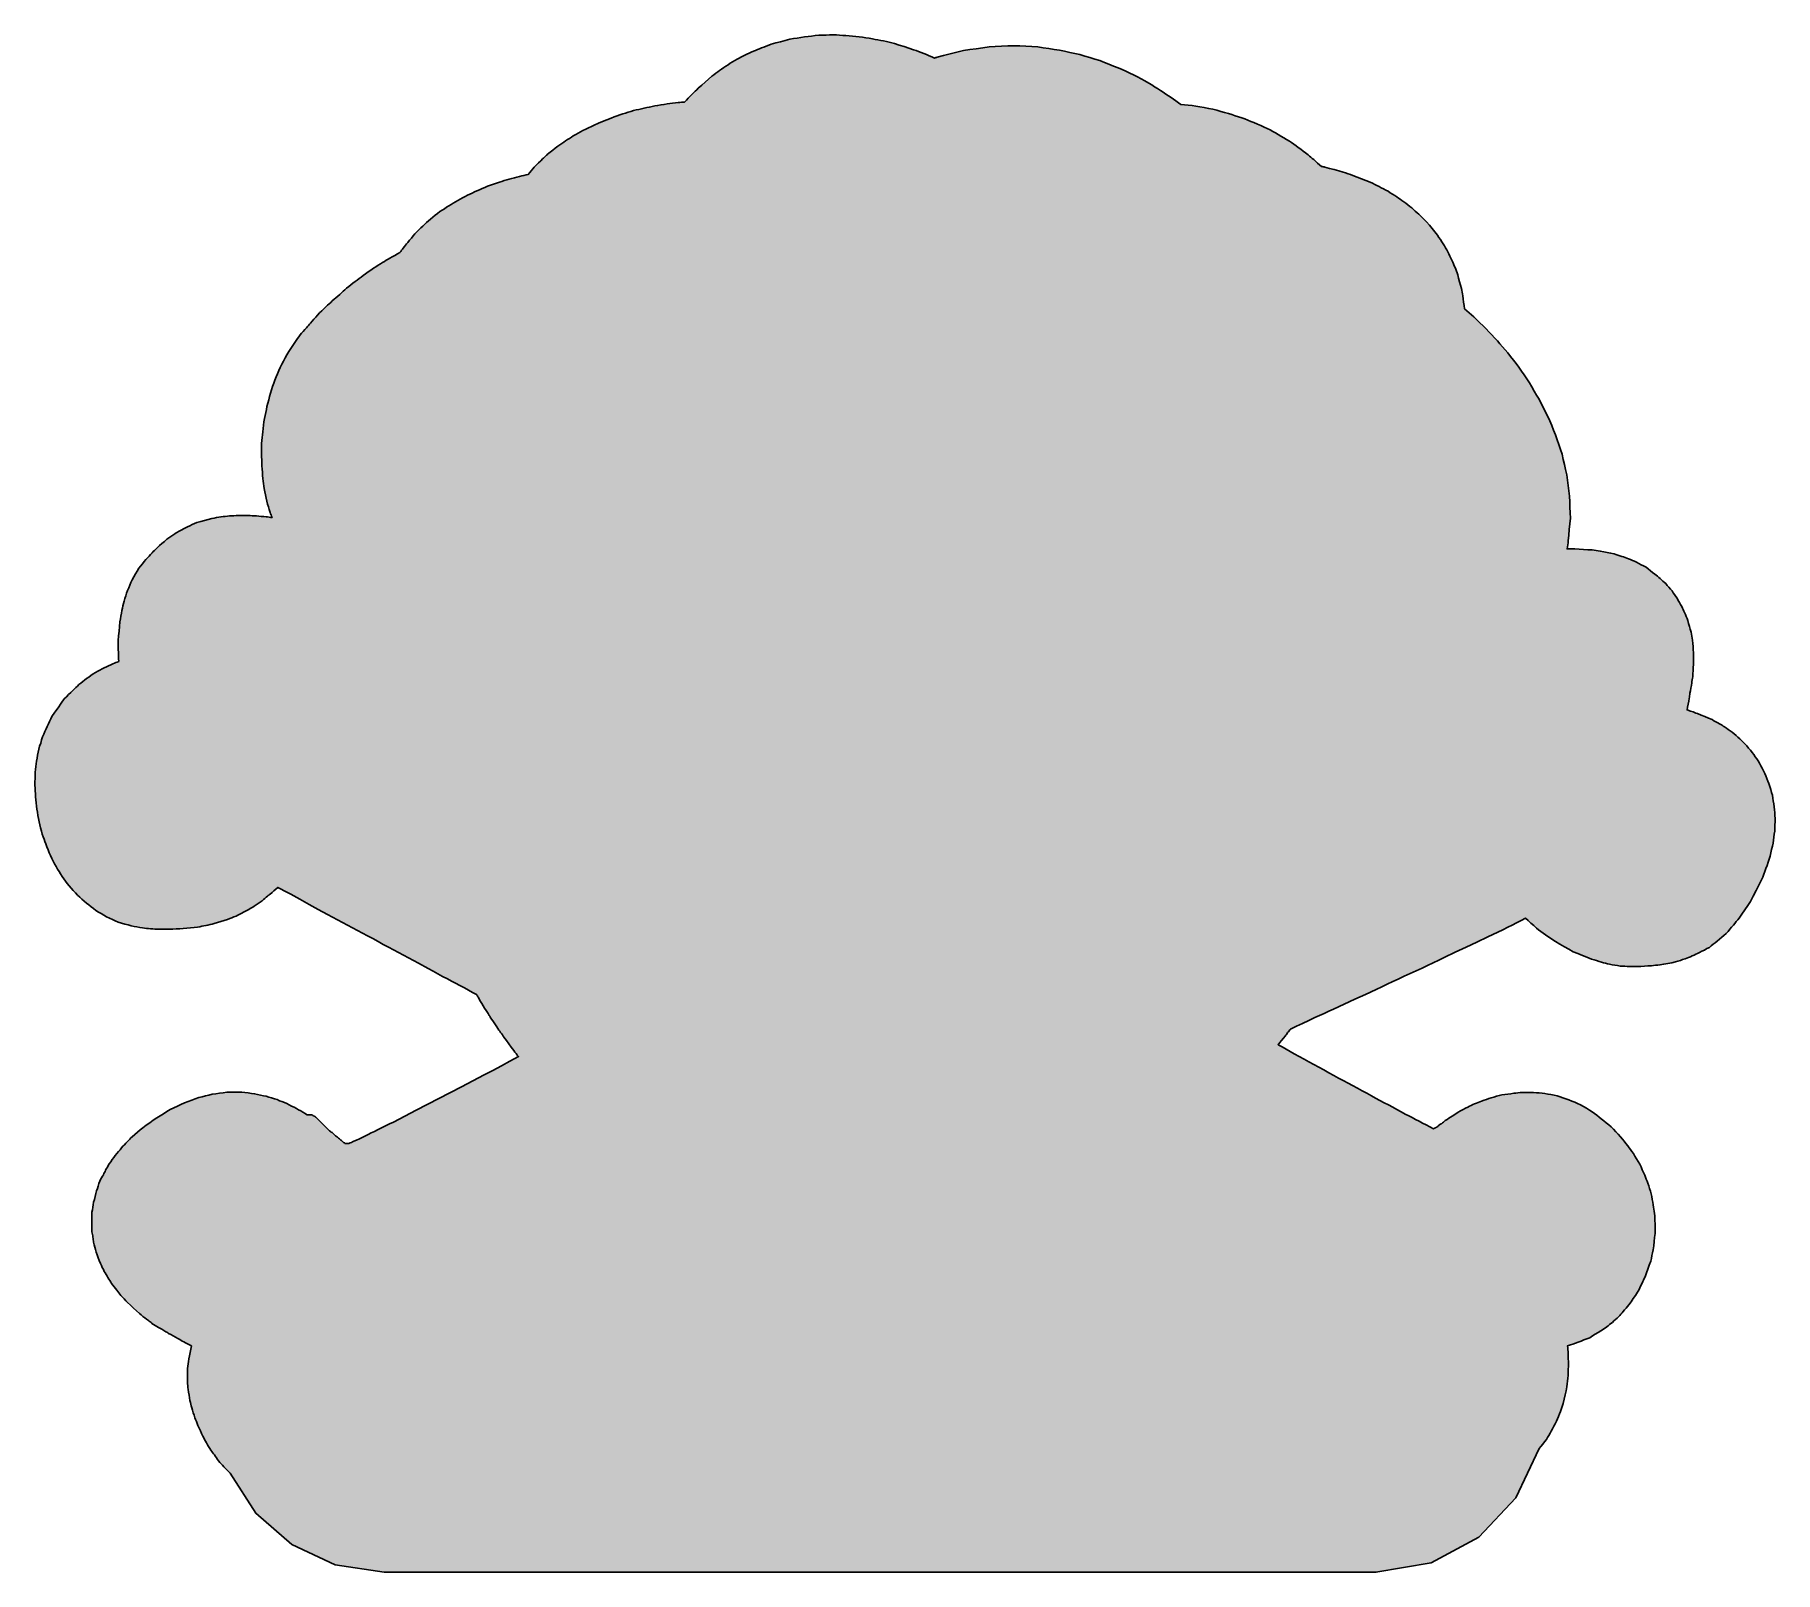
# Model space of a CAD drawing. Extents: x -8.7 to 23.6, y -19.4 to 9.1.
import ezdxf

# ---------------------------------------------------------------- set-up
doc = ezdxf.new("R2010")
doc.units = 0
doc.layers.add('LAYER_6', color=7, linetype='CONTINUOUS')

# ---------------------------------------------------------------- blocks, each defined once
blk = doc.blocks.new('*U1')
at = {"layer": 'LAYER_6', "color": 1}
for points in [[(5.313, -19.373), (5.226, 9.007), (5.313, 9.03)], [(5.38, -19.373), (5.313, 9.03), (5.38, 9.042)], [(5.313, -19.373), (5.313, 9.03), (5.38, -19.373)], [(5.447, -19.373), (5.38, 9.042), (5.447, 9.053)], [(5.38, -19.373), (5.38, 9.042), (5.447, -19.373)], [(5.514, -19.373), (5.447, 9.053), (5.514, 9.064)], [(5.447, -19.373), (5.447, 9.053), (5.514, -19.373)], [(5.581, -19.373), (5.514, 9.064), (5.581, 9.075)], [(5.514, -19.373), (5.514, 9.064), (5.581, -19.373)], [(5.647, -19.373), (5.581, 9.075), (5.647, 9.082)], [(5.581, -19.373), (5.581, 9.075), (5.647, -19.373)], [(5.713, -19.373), (5.647, 9.082), (5.713, 9.09)], [(5.647, -19.373), (5.647, 9.082), (5.713, -19.373)], [(5.779, -19.373), (5.713, 9.09), (5.779, 9.097)], [(5.713, -19.373), (5.713, 9.09), (5.779, -19.373)], [(5.845, -19.373), (5.779, 9.097), (5.845, 9.105)], [(5.779, -19.373), (5.779, 9.097), (5.845, -19.373)], [(5.913, -19.373), (5.845, 9.105), (5.913, 9.106)], [(5.845, -19.373), (5.845, 9.105), (5.913, -19.373)], [(5.981, -19.373), (5.913, 9.106), (5.981, 9.108)], [(5.913, -19.373), (5.913, 9.106), (5.981, -19.373)], [(6.048, -19.373), (5.981, 9.108), (6.048, 9.11)], [(5.981, -19.373), (5.981, 9.108), (6.048, -19.373)], [(6.116, -19.373), (6.048, 9.11), (6.116, 9.112)], [(6.048, -19.373), (6.048, 9.11), (6.116, -19.373)], [(6.116, -19.373), (6.116, 9.112), (6.174, -19.373)], [(6.174, -19.373), (6.116, 9.112), (6.174, 9.109)], [(6.174, -19.373), (6.174, 9.109), (6.233, -19.373)], [(6.233, -19.373), (6.174, 9.109), (6.233, 9.106)], [(6.233, -19.373), (6.233, 9.106), (6.291, -19.373)], [(6.291, -19.373), (6.233, 9.106), (6.291, 9.102)], [(6.291, -19.373), (6.291, 9.102), (6.35, -19.373)], [(6.35, -19.373), (6.291, 9.102), (6.35, 9.099)], [(6.35, -19.373), (6.35, 9.099), (6.412, -19.373)], [(6.412, -19.373), (6.35, 9.099), (6.412, 9.094)], [(6.412, -19.373), (6.412, 9.094), (6.474, -19.373)], [(6.474, -19.373), (6.412, 9.094), (6.474, 9.088)], [(6.474, -19.373), (6.474, 9.088), (6.535, -19.373)], [(6.535, -19.373), (6.474, 9.088), (6.535, 9.082)], [(6.535, -19.373), (6.535, 9.082), (6.597, -19.373)], [(6.597, -19.373), (6.535, 9.082), (6.597, 9.077)], [(6.597, -19.373), (6.597, 9.077), (6.658, -19.373)], [(6.658, -19.373), (6.597, 9.077), (6.658, 9.067)], [(6.658, -19.373), (6.658, 9.067), (6.718, -19.373)], [(6.718, -19.373), (6.658, 9.067), (6.718, 9.058)], [(6.718, -19.373), (6.718, 9.058), (6.779, -19.373)], [(6.779, -19.373), (6.718, 9.058), (6.779, 9.048)], [(6.779, -19.373), (6.779, 9.048), (6.839, -19.373)], [(6.839, -19.373), (6.779, 9.048), (6.839, 9.039)], [(6.839, -19.373), (6.839, 9.039), (6.891, -19.373)], [(6.891, -19.373), (6.839, 9.039), (6.891, 9.028)], [(4.441, -19.373), (4.405, 8.696), (4.441, 8.714)], [(4.477, -19.373), (4.441, 8.714), (4.477, 8.732)], [(4.441, -19.373), (4.441, 8.714), (4.477, -19.373)], [(4.516, -19.373), (4.477, 8.732), (4.516, 8.751)], [(4.477, -19.373), (4.477, 8.732), (4.516, -19.373)], [(4.556, -19.373), (4.516, 8.751), (4.556, 8.77)], [(4.516, -19.373), (4.516, 8.751), (4.556, -19.373)], [(4.595, -19.373), (4.556, 8.77), (4.595, 8.789)], [(4.556, -19.373), (4.556, 8.77), (4.595, -19.373)], [(4.635, -19.373), (4.595, 8.789), (4.635, 8.808)], [(4.595, -19.373), (4.595, 8.789), (4.635, -19.373)], [(4.672, -19.373), (4.635, 8.808), (4.672, 8.823)], [(4.635, -19.373), (4.635, 8.808), (4.672, -19.373)], [(4.708, -19.373), (4.672, 8.823), (4.708, 8.838)], [(4.672, -19.373), (4.672, 8.823), (4.708, -19.373)], [(4.745, -19.373), (4.708, 8.838), (4.745, 8.853)], [(4.708, -19.373), (4.708, 8.838), (4.745, -19.373)], [(4.782, -19.373), (4.745, 8.853), (4.782, 8.868)], [(4.745, -19.373), (4.745, 8.853), (4.782, -19.373)], [(4.827, -19.373), (4.782, 8.868), (4.827, 8.885)], [(4.782, -19.373), (4.782, 8.868), (4.827, -19.373)], [(4.873, -19.373), (4.827, 8.885), (4.873, 8.902)], [(4.827, -19.373), (4.827, 8.885), (4.873, -19.373)], [(4.919, -19.373), (4.873, 8.902), (4.919, 8.92)], [(4.873, -19.373), (4.873, 8.902), (4.919, -19.373)], [(4.965, -19.373), (4.919, 8.92), (4.965, 8.937)], [(4.919, -19.373), (4.919, 8.92), (4.965, -19.373)], [(5.052, -19.373), (4.965, 8.937), (5.052, 8.961)], [(4.965, -19.373), (4.965, 8.937), (5.052, -19.373)], [(5.139, -19.373), (5.052, 8.961), (5.139, 8.984)], [(5.052, -19.373), (5.052, 8.961), (5.139, -19.373)], [(5.226, -19.373), (5.139, 8.984), (5.226, 9.007)], [(5.139, -19.373), (5.139, 8.984), (5.226, -19.373)], [(5.226, -19.373), (5.226, 9.007), (5.313, -19.373)], [(6.891, -19.373), (6.891, 9.028), (6.943, -19.373)], [(6.943, -19.373), (6.891, 9.028), (6.943, 9.018)], [(6.943, -19.373), (6.943, 9.018), (6.982, -19.373)], [(6.982, -19.373), (6.943, 9.018), (6.982, 9.01)], [(6.982, -19.373), (6.982, 9.01), (6.995, -19.373)], [(6.995, -19.373), (6.982, 9.01), (6.995, 9.008)], [(6.995, -19.373), (6.995, 9.008), (7.047, -19.373)], [(7.047, -19.373), (6.995, 9.008), (7.047, 8.998)], [(7.047, -19.373), (7.047, 8.998), (7.098, -19.373)], [(7.098, -19.373), (7.047, 8.998), (7.098, 8.986)], [(7.098, -19.373), (7.098, 8.986), (7.149, -19.373)], [(7.149, -19.373), (7.098, 8.986), (7.149, 8.974)], [(7.149, -19.373), (7.149, 8.974), (7.2, -19.373)], [(7.2, -19.373), (7.149, 8.974), (7.2, 8.962)], [(7.2, -19.373), (7.2, 8.962), (7.251, -19.373)], [(7.251, -19.373), (7.2, 8.962), (7.251, 8.95)], [(7.251, -19.373), (7.251, 8.95), (7.338, -19.373)], [(7.338, -19.373), (7.251, 8.95), (7.338, 8.921)], [(7.338, -19.373), (7.338, 8.921), (7.426, -19.373)], [(7.426, -19.373), (7.338, 8.921), (7.426, 8.893)], [(7.426, -19.373), (7.426, 8.893), (7.513, -19.373)], [(7.513, -19.373), (7.426, 8.893), (7.513, 8.864)], [(7.513, -19.373), (7.513, 8.864), (7.601, -19.373)], [(7.601, -19.373), (7.513, 8.864), (7.601, 8.836)], [(7.601, -19.373), (7.601, 8.836), (7.648, -19.373)], [(7.648, -19.373), (7.601, 8.836), (7.648, 8.819)], [(7.648, -19.373), (7.648, 8.819), (7.696, -19.373)], [(7.696, -19.373), (7.648, 8.819), (7.696, 8.802)], [(7.696, -19.373), (7.696, 8.802), (7.743, -19.373)], [(7.743, -19.373), (7.696, 8.802), (7.743, 8.785)], [(7.743, -19.373), (7.743, 8.785), (7.791, -19.373)], [(7.791, -19.373), (7.743, 8.785), (7.791, 8.768)], [(7.791, -19.373), (7.791, 8.768), (7.84, -19.373)], [(7.84, -19.373), (7.791, 8.768), (7.84, 8.746)], [(7.84, -19.373), (7.84, 8.746), (7.89, -19.373)], [(7.89, -19.373), (7.84, 8.746), (7.89, 8.724)], [(7.89, -19.373), (7.89, 8.724), (7.94, -19.373)], [(7.94, -19.373), (7.89, 8.724), (7.94, 8.703)], [(8.16, -19.373), (8.038, 8.698), (8.16, 8.728)], [(8.282, -19.373), (8.16, 8.728), (8.282, 8.759)], [(8.16, -19.373), (8.16, 8.728), (8.282, -19.373)], [(8.404, -19.373), (8.282, 8.759), (8.404, 8.79)], [(8.282, -19.373), (8.282, 8.759), (8.404, -19.373)], [(8.526, -19.373), (8.404, 8.79), (8.526, 8.82)], [(8.404, -19.373), (8.404, 8.79), (8.526, -19.373)], [(8.645, -19.373), (8.526, 8.82), (8.645, 8.837)], [(8.526, -19.373), (8.526, 8.82), (8.645, -19.373)], [(8.765, -19.373), (8.645, 8.837), (8.765, 8.855)], [(8.645, -19.373), (8.645, 8.837), (8.765, -19.373)], [(8.884, -19.373), (8.765, 8.855), (8.884, 8.872)], [(8.765, -19.373), (8.765, 8.855), (8.884, -19.373)], [(9.003, -19.373), (8.884, 8.872), (9.003, 8.889)], [(8.884, -19.373), (8.884, 8.872), (9.003, -19.373)], [(9.117, -19.373), (9.003, 8.889), (9.117, 8.894)], [(9.003, -19.373), (9.003, 8.889), (9.117, -19.373)], [(9.232, -19.373), (9.117, 8.894), (9.232, 8.9)], [(9.117, -19.373), (9.117, 8.894), (9.232, -19.373)], [(9.346, -19.373), (9.232, 8.9), (9.346, 8.905)], [(9.232, -19.373), (9.232, 8.9), (9.346, -19.373)], [(9.46, -19.373), (9.346, 8.905), (9.46, 8.91)], [(9.346, -19.373), (9.346, 8.905), (9.46, -19.373)], [(9.46, -19.373), (9.46, 8.91), (9.571, -19.373)], [(9.571, -19.373), (9.46, 8.91), (9.571, 8.905)], [(9.571, -19.373), (9.571, 8.905), (9.682, -19.373)], [(9.682, -19.373), (9.571, 8.905), (9.682, 8.899)], [(9.682, -19.373), (9.682, 8.899), (9.793, -19.373)], [(9.793, -19.373), (9.682, 8.899), (9.793, 8.894)], [(9.793, -19.373), (9.793, 8.894), (9.904, -19.373)], [(9.904, -19.373), (9.793, 8.894), (9.904, 8.889)], [(9.904, -19.373), (9.904, 8.889), (10.005, -19.373)], [(10.005, -19.373), (9.904, 8.889), (10.005, 8.873)], [(10.005, -19.373), (10.005, 8.873), (10.106, -19.373)], [(10.106, -19.373), (10.005, 8.873), (10.106, 8.858)], [(10.106, -19.373), (10.106, 8.858), (10.207, -19.373)], [(10.207, -19.373), (10.106, 8.858), (10.207, 8.843)], [(10.207, -19.373), (10.207, 8.843), (10.308, -19.373)], [(10.308, -19.373), (10.207, 8.843), (10.308, 8.827)], [(10.308, -19.373), (10.308, 8.827), (10.401, -19.373)], [(10.401, -19.373), (10.308, 8.827), (10.401, 8.807)], [(10.401, -19.373), (10.401, 8.807), (10.495, -19.373)], [(10.495, -19.373), (10.401, 8.807), (10.495, 8.787)], [(10.495, -19.373), (10.495, 8.787), (10.589, -19.373)], [(10.589, -19.373), (10.495, 8.787), (10.589, 8.767)], [(10.589, -19.373), (10.589, 8.767), (10.683, -19.373)], [(10.683, -19.373), (10.589, 8.767), (10.683, 8.747)], [(10.683, -19.373), (10.683, 8.747), (10.776, -19.373)], [(10.776, -19.373), (10.683, 8.747), (10.776, 8.719)], [(10.776, -19.373), (10.776, 8.719), (10.868, -19.373)], [(10.868, -19.373), (10.776, 8.719), (10.868, 8.691)], [(3.938, -19.373), (3.903, 8.373), (3.938, 8.399)], [(3.973, -19.373), (3.938, 8.399), (3.973, 8.425)], [(3.938, -19.373), (3.938, 8.399), (3.973, -19.373)], [(4.008, -19.373), (3.973, 8.425), (4.008, 8.451)], [(3.973, -19.373), (3.973, 8.425), (4.008, -19.373)], [(4.047, -19.373), (4.008, 8.451), (4.047, 8.478)], [(4.008, -19.373), (4.008, 8.451), (4.047, -19.373)], [(4.087, -19.373), (4.047, 8.478), (4.087, 8.505)], [(4.047, -19.373), (4.047, 8.478), (4.087, -19.373)], [(4.126, -19.373), (4.087, 8.505), (4.126, 8.532)], [(4.087, -19.373), (4.087, 8.505), (4.126, -19.373)], [(4.165, -19.373), (4.126, 8.532), (4.165, 8.559)], [(4.126, -19.373), (4.126, 8.532), (4.165, -19.373)], [(4.207, -19.373), (4.165, 8.559), (4.207, 8.584)], [(4.165, -19.373), (4.165, 8.559), (4.207, -19.373)], [(4.249, -19.373), (4.207, 8.584), (4.249, 8.61)], [(4.207, -19.373), (4.207, 8.584), (4.249, -19.373)], [(4.291, -19.373), (4.249, 8.61), (4.291, 8.635)], [(4.249, -19.373), (4.249, 8.61), (4.291, -19.373)], [(4.333, -19.373), (4.291, 8.635), (4.333, 8.66)], [(4.291, -19.373), (4.291, 8.635), (4.333, -19.373)], [(4.369, -19.373), (4.333, 8.66), (4.369, 8.678)], [(4.333, -19.373), (4.333, 8.66), (4.369, -19.373)], [(4.405, -19.373), (4.369, 8.678), (4.405, 8.696)], [(4.369, -19.373), (4.369, 8.678), (4.405, -19.373)], [(4.405, -19.373), (4.405, 8.696), (4.441, -19.373)], [(7.94, -19.373), (7.94, 8.703), (7.989, -19.373)], [(7.989, -19.373), (7.94, 8.703), (7.989, 8.681)], [(8.001, -19.373), (7.989, 8.681), (8.001, 8.685)], [(7.989, -19.373), (7.989, 8.681), (8.001, -19.373)], [(8.013, -19.373), (8.001, 8.685), (8.013, 8.689)], [(8.001, -19.373), (8.001, 8.685), (8.013, -19.373)], [(8.026, -19.373), (8.013, 8.689), (8.026, 8.694)], [(8.013, -19.373), (8.013, 8.689), (8.026, -19.373)], [(8.038, -19.373), (8.026, 8.694), (8.038, 8.698)], [(8.026, -19.373), (8.026, 8.694), (8.038, -19.373)], [(8.038, -19.373), (8.038, 8.698), (8.16, -19.373)], [(10.868, -19.373), (10.868, 8.691), (10.961, -19.373)], [(10.961, -19.373), (10.868, 8.691), (10.961, 8.663)], [(10.961, -19.373), (10.961, 8.663), (11.053, -19.373)], [(11.053, -19.373), (10.961, 8.663), (11.053, 8.635)], [(11.053, -19.373), (11.053, 8.635), (11.138, -19.373)], [(11.138, -19.373), (11.053, 8.635), (11.138, 8.601)], [(11.138, -19.373), (11.138, 8.601), (11.223, -19.373)], [(11.223, -19.373), (11.138, 8.601), (11.223, 8.567)], [(11.223, -19.373), (11.223, 8.567), (11.309, -19.373)], [(11.309, -19.373), (11.223, 8.567), (11.309, 8.533)], [(11.309, -19.373), (11.309, 8.533), (11.394, -19.373)], [(11.394, -19.373), (11.309, 8.533), (11.394, 8.499)], [(11.394, -19.373), (11.394, 8.499), (11.465, -19.373)], [(11.465, -19.373), (11.394, 8.499), (11.465, 8.468)], [(11.465, -19.373), (11.465, 8.468), (11.536, -19.373)], [(11.536, -19.373), (11.465, 8.468), (11.536, 8.436)], [(11.536, -19.373), (11.536, 8.436), (11.576, -19.373)], [(11.576, -19.373), (11.536, 8.436), (11.576, 8.418)], [(11.576, -19.373), (11.576, 8.418), (11.607, -19.373)], [(11.607, -19.373), (11.576, 8.418), (11.607, 8.404)], [(11.607, -19.373), (11.607, 8.404), (11.678, -19.373)], [(11.678, -19.373), (11.607, 8.404), (11.678, 8.373)], [(3.554, -19.373), (3.524, 8.037), (3.554, 8.065)], [(3.584, -19.373), (3.554, 8.065), (3.584, 8.093)], [(3.554, -19.373), (3.554, 8.065), (3.584, -19.373)], [(3.614, -19.373), (3.584, 8.093), (3.614, 8.121)], [(3.584, -19.373), (3.584, 8.093), (3.614, -19.373)], [(3.677, -19.373), (3.614, 8.121), (3.677, 8.178)], [(3.614, -19.373), (3.614, 8.121), (3.677, -19.373)], [(3.74, -19.373), (3.677, 8.178), (3.74, 8.234)], [(3.677, -19.373), (3.677, 8.178), (3.74, -19.373)], [(3.804, -19.373), (3.74, 8.234), (3.804, 8.291)], [(3.74, -19.373), (3.74, 8.234), (3.804, -19.373)], [(3.867, -19.373), (3.804, 8.291), (3.867, 8.347)], [(3.804, -19.373), (3.804, 8.291), (3.867, -19.373)], [(3.903, -19.373), (3.867, 8.347), (3.903, 8.373)], [(3.867, -19.373), (3.867, 8.347), (3.903, -19.373)], [(3.903, -19.373), (3.903, 8.373), (3.938, -19.373)], [(11.678, -19.373), (11.678, 8.373), (11.749, -19.373)], [(11.749, -19.373), (11.678, 8.373), (11.749, 8.334)], [(11.749, -19.373), (11.749, 8.334), (11.819, -19.373)], [(11.819, -19.373), (11.749, 8.334), (11.819, 8.295)], [(11.819, -19.373), (11.819, 8.295), (11.89, -19.373)], [(11.89, -19.373), (11.819, 8.295), (11.89, 8.257)], [(11.89, -19.373), (11.89, 8.257), (11.96, -19.373)], [(11.96, -19.373), (11.89, 8.257), (11.96, 8.218)], [(11.96, -19.373), (11.96, 8.218), (12.014, -19.373)], [(12.014, -19.373), (11.96, 8.218), (12.014, 8.184)], [(12.014, -19.373), (12.014, 8.184), (12.068, -19.373)], [(12.068, -19.373), (12.014, 8.184), (12.068, 8.15)], [(12.068, -19.373), (12.068, 8.15), (12.123, -19.373)], [(12.123, -19.373), (12.068, 8.15), (12.123, 8.116)], [(12.123, -19.373), (12.123, 8.116), (12.177, -19.373)], [(12.177, -19.373), (12.123, 8.116), (12.177, 8.082)], [(12.177, -19.373), (12.177, 8.082), (12.226, -19.373)], [(12.226, -19.373), (12.177, 8.082), (12.226, 8.048)], [(2.561, -19.373), (2.511, 7.731), (2.561, 7.743)], [(2.611, -19.373), (2.561, 7.743), (2.611, 7.755)], [(2.561, -19.373), (2.561, 7.743), (2.611, -19.373)], [(2.66, -19.373), (2.611, 7.755), (2.66, 7.764)], [(2.611, -19.373), (2.611, 7.755), (2.66, -19.373)], [(2.708, -19.373), (2.66, 7.764), (2.708, 7.774)], [(2.66, -19.373), (2.66, 7.764), (2.708, -19.373)], [(2.757, -19.373), (2.708, 7.774), (2.757, 7.784)], [(2.708, -19.373), (2.708, 7.774), (2.757, -19.373)], [(2.806, -19.373), (2.757, 7.784), (2.806, 7.794)], [(2.757, -19.373), (2.757, 7.784), (2.806, -19.373)], [(2.864, -19.373), (2.806, 7.794), (2.864, 7.804)], [(2.806, -19.373), (2.806, 7.794), (2.864, -19.373)], [(2.922, -19.373), (2.864, 7.804), (2.922, 7.813)], [(2.864, -19.373), (2.864, 7.804), (2.922, -19.373)], [(2.98, -19.373), (2.922, 7.813), (2.98, 7.823)], [(2.922, -19.373), (2.922, 7.813), (2.98, -19.373)], [(3.039, -19.373), (2.98, 7.823), (3.039, 7.833)], [(2.98, -19.373), (2.98, 7.823), (3.039, -19.373)], [(3.089, -19.373), (3.039, 7.833), (3.089, 7.839)], [(3.039, -19.373), (3.039, 7.833), (3.089, -19.373)], [(3.139, -19.373), (3.089, 7.839), (3.139, 7.846)], [(3.089, -19.373), (3.089, 7.839), (3.139, -19.373)], [(3.189, -19.373), (3.139, 7.846), (3.189, 7.852)], [(3.139, -19.373), (3.139, 7.846), (3.189, -19.373)], [(3.24, -19.373), (3.189, 7.852), (3.24, 7.859)], [(3.189, -19.373), (3.189, 7.852), (3.24, -19.373)], [(3.27, -19.373), (3.24, 7.859), (3.27, 7.861)], [(3.24, -19.373), (3.24, 7.859), (3.27, -19.373)], [(3.3, -19.373), (3.27, 7.861), (3.3, 7.863)], [(3.27, -19.373), (3.27, 7.861), (3.3, -19.373)], [(3.33, -19.373), (3.3, 7.863), (3.33, 7.865)], [(3.3, -19.373), (3.3, 7.863), (3.33, -19.373)], [(3.36, -19.373), (3.33, 7.865), (3.36, 7.867)], [(3.33, -19.373), (3.33, 7.865), (3.36, -19.373)], [(3.393, -19.373), (3.36, 7.867), (3.393, 7.902)], [(3.36, -19.373), (3.36, 7.867), (3.393, -19.373)], [(3.427, -19.373), (3.393, 7.902), (3.427, 7.938)], [(3.393, -19.373), (3.393, 7.902), (3.427, -19.373)], [(3.461, -19.373), (3.427, 7.938), (3.461, 7.973)], [(3.427, -19.373), (3.427, 7.938), (3.461, -19.373)], [(3.494, -19.373), (3.461, 7.973), (3.494, 8.009)], [(3.461, -19.373), (3.461, 7.973), (3.494, -19.373)], [(3.524, -19.373), (3.494, 8.009), (3.524, 8.037)], [(3.494, -19.373), (3.494, 8.009), (3.524, -19.373)], [(3.524, -19.373), (3.524, 8.037), (3.554, -19.373)], [(12.226, -19.373), (12.226, 8.048), (12.275, -19.373)], [(12.275, -19.373), (12.226, 8.048), (12.275, 8.015)], [(12.275, -19.373), (12.275, 8.015), (12.325, -19.373)], [(12.325, -19.373), (12.275, 8.015), (12.325, 7.982)], [(12.325, -19.373), (12.325, 7.982), (12.374, -19.373)], [(12.374, -19.373), (12.325, 7.982), (12.374, 7.949)], [(12.374, -19.373), (12.374, 7.949), (12.419, -19.373)], [(12.419, -19.373), (12.374, 7.949), (12.419, 7.917)], [(12.419, -19.373), (12.419, 7.917), (12.464, -19.373)], [(12.464, -19.373), (12.419, 7.917), (12.464, 7.886)], [(12.464, -19.373), (12.464, 7.886), (12.509, -19.373)], [(12.509, -19.373), (12.464, 7.886), (12.509, 7.854)], [(12.509, -19.373), (12.509, 7.854), (12.554, -19.373)], [(12.554, -19.373), (12.509, 7.854), (12.554, 7.823)], [(12.554, -19.373), (12.554, 7.823), (12.623, -19.373)], [(12.623, -19.373), (12.554, 7.823), (12.623, 7.815)], [(12.623, -19.373), (12.623, 7.815), (12.692, -19.373)], [(12.692, -19.373), (12.623, 7.815), (12.692, 7.808)], [(12.692, -19.373), (12.692, 7.808), (12.762, -19.373)], [(12.762, -19.373), (12.692, 7.808), (12.762, 7.8)], [(12.762, -19.373), (12.762, 7.8), (12.831, -19.373)], [(12.831, -19.373), (12.762, 7.8), (12.831, 7.793)], [(12.831, -19.373), (12.831, 7.793), (12.909, -19.373)], [(12.909, -19.373), (12.831, 7.793), (12.909, 7.778)], [(12.909, -19.373), (12.909, 7.778), (12.988, -19.373)], [(12.988, -19.373), (12.909, 7.778), (12.988, 7.763)], [(12.988, -19.373), (12.988, 7.763), (13.067, -19.373)], [(13.067, -19.373), (12.988, 7.763), (13.067, 7.749)], [(13.067, -19.373), (13.067, 7.749), (13.145, -19.373)], [(13.145, -19.373), (13.067, 7.749), (13.145, 7.734)], [(1.687, -19.373), (1.634, 7.414), (1.687, 7.439)], [(1.764, -19.373), (1.687, 7.439), (1.764, 7.472)], [(1.687, -19.373), (1.687, 7.439), (1.764, -19.373)], [(1.842, -19.373), (1.764, 7.472), (1.842, 7.505)], [(1.764, -19.373), (1.764, 7.472), (1.842, -19.373)], [(1.92, -19.373), (1.842, 7.505), (1.92, 7.537)], [(1.842, -19.373), (1.842, 7.505), (1.92, -19.373)], [(1.998, -19.373), (1.92, 7.537), (1.998, 7.57)], [(1.92, -19.373), (1.92, 7.537), (1.998, -19.373)], [(2.053, -19.373), (1.998, 7.57), (2.053, 7.59)], [(1.998, -19.373), (1.998, 7.57), (2.053, -19.373)], [(2.108, -19.373), (2.053, 7.59), (2.108, 7.609)], [(2.053, -19.373), (2.053, 7.59), (2.108, -19.373)], [(2.163, -19.373), (2.108, 7.609), (2.163, 7.629)], [(2.108, -19.373), (2.108, 7.609), (2.163, -19.373)], [(2.218, -19.373), (2.163, 7.629), (2.218, 7.648)], [(2.163, -19.373), (2.163, 7.629), (2.218, -19.373)], [(2.267, -19.373), (2.218, 7.648), (2.267, 7.663)], [(2.218, -19.373), (2.218, 7.648), (2.267, -19.373)], [(2.315, -19.373), (2.267, 7.663), (2.315, 7.678)], [(2.267, -19.373), (2.267, 7.663), (2.315, -19.373)], [(2.363, -19.373), (2.315, 7.678), (2.363, 7.693)], [(2.315, -19.373), (2.315, 7.678), (2.363, -19.373)], [(2.389, -19.373), (2.363, 7.693), (2.389, 7.701)], [(2.363, -19.373), (2.363, 7.693), (2.389, -19.373)], [(2.412, -19.373), (2.389, 7.701), (2.412, 7.708)], [(2.389, -19.373), (2.389, 7.701), (2.412, -19.373)], [(2.461, -19.373), (2.412, 7.708), (2.461, 7.72)], [(2.412, -19.373), (2.412, 7.708), (2.461, -19.373)], [(2.511, -19.373), (2.461, 7.72), (2.511, 7.731)], [(2.461, -19.373), (2.461, 7.72), (2.511, -19.373)], [(2.511, -19.373), (2.511, 7.731), (2.561, -19.373)], [(13.145, -19.373), (13.145, 7.734), (13.219, -19.373)], [(13.219, -19.373), (13.145, 7.734), (13.219, 7.714)], [(13.219, -19.373), (13.219, 7.714), (13.293, -19.373)], [(13.293, -19.373), (13.219, 7.714), (13.293, 7.693)], [(13.293, -19.373), (13.293, 7.693), (13.366, -19.373)], [(13.366, -19.373), (13.293, 7.693), (13.366, 7.673)], [(13.366, -19.373), (13.366, 7.673), (13.44, -19.373)], [(13.44, -19.373), (13.366, 7.673), (13.44, 7.652)], [(13.44, -19.373), (13.44, 7.652), (13.501, -19.373)], [(13.501, -19.373), (13.44, 7.652), (13.501, 7.633)], [(13.501, -19.373), (13.501, 7.633), (13.562, -19.373)], [(13.562, -19.373), (13.501, 7.633), (13.562, 7.614)], [(13.562, -19.373), (13.562, 7.614), (13.623, -19.373)], [(13.623, -19.373), (13.562, 7.614), (13.623, 7.594)], [(13.623, -19.373), (13.623, 7.594), (13.684, -19.373)], [(13.684, -19.373), (13.623, 7.594), (13.684, 7.575)], [(13.684, -19.373), (13.684, 7.575), (13.74, -19.373)], [(13.74, -19.373), (13.684, 7.575), (13.74, 7.553)], [(13.74, -19.373), (13.74, 7.553), (13.797, -19.373)], [(13.797, -19.373), (13.74, 7.553), (13.797, 7.53)], [(13.797, -19.373), (13.797, 7.53), (13.854, -19.373)], [(13.854, -19.373), (13.797, 7.53), (13.854, 7.507)], [(13.854, -19.373), (13.854, 7.507), (13.91, -19.373)], [(13.91, -19.373), (13.854, 7.507), (13.91, 7.485)], [(13.91, -19.373), (13.91, 7.485), (13.972, -19.373)], [(13.972, -19.373), (13.91, 7.485), (13.972, 7.458)], [(13.972, -19.373), (13.972, 7.458), (14.034, -19.373)], [(14.034, -19.373), (13.972, 7.458), (14.034, 7.431)], [(14.034, -19.373), (14.034, 7.431), (14.096, -19.373)], [(14.096, -19.373), (14.034, 7.431), (14.096, 7.404)], [(1.083, -19.373), (1.047, 7.072), (1.083, 7.097)], [(1.12, -19.373), (1.083, 7.097), (1.12, 7.123)], [(1.083, -19.373), (1.083, 7.097), (1.12, -19.373)], [(1.156, -19.373), (1.12, 7.123), (1.156, 7.148)], [(1.12, -19.373), (1.12, 7.123), (1.156, -19.373)], [(1.192, -19.373), (1.156, 7.148), (1.192, 7.17)], [(1.156, -19.373), (1.156, 7.148), (1.192, -19.373)], [(1.227, -19.373), (1.192, 7.17), (1.227, 7.193)], [(1.192, -19.373), (1.192, 7.17), (1.227, -19.373)], [(1.263, -19.373), (1.227, 7.193), (1.263, 7.216)], [(1.227, -19.373), (1.227, 7.193), (1.263, -19.373)], [(1.298, -19.373), (1.263, 7.216), (1.298, 7.238)], [(1.263, -19.373), (1.263, 7.216), (1.298, -19.373)], [(1.343, -19.373), (1.298, 7.238), (1.343, 7.264)], [(1.298, -19.373), (1.298, 7.238), (1.343, -19.373)], [(1.388, -19.373), (1.343, 7.264), (1.388, 7.289)], [(1.343, -19.373), (1.343, 7.264), (1.388, -19.373)], [(1.432, -19.373), (1.388, 7.289), (1.432, 7.314)], [(1.388, -19.373), (1.388, 7.289), (1.432, -19.373)], [(1.477, -19.373), (1.432, 7.314), (1.477, 7.339)], [(1.432, -19.373), (1.432, 7.314), (1.477, -19.373)], [(1.529, -19.373), (1.477, 7.339), (1.529, 7.364)], [(1.477, -19.373), (1.477, 7.339), (1.529, -19.373)], [(1.582, -19.373), (1.529, 7.364), (1.582, 7.389)], [(1.529, -19.373), (1.529, 7.364), (1.582, -19.373)], [(1.634, -19.373), (1.582, 7.389), (1.634, 7.414)], [(1.582, -19.373), (1.582, 7.389), (1.634, -19.373)], [(1.634, -19.373), (1.634, 7.414), (1.687, -19.373)], [(14.096, -19.373), (14.096, 7.404), (14.157, -19.373)], [(14.157, -19.373), (14.096, 7.404), (14.157, 7.377)], [(14.157, -19.373), (14.157, 7.377), (14.207, -19.373)], [(14.207, -19.373), (14.157, 7.377), (14.207, 7.35)], [(14.207, -19.373), (14.207, 7.35), (14.257, -19.373)], [(14.257, -19.373), (14.207, 7.35), (14.257, 7.322)], [(14.257, -19.373), (14.257, 7.322), (14.307, -19.373)], [(14.307, -19.373), (14.257, 7.322), (14.307, 7.295)], [(14.307, -19.373), (14.307, 7.295), (14.356, -19.373)], [(14.356, -19.373), (14.307, 7.295), (14.356, 7.267)], [(14.356, -9.6), (14.356, 7.267), (14.357, -9.599)], [(14.357, -9.599), (14.356, 7.267), (14.357, 7.267)], [(14.357, -9.599), (14.357, 7.267), (14.389, -9.56)], [(14.389, -9.56), (14.357, 7.267), (14.389, 7.248)], [(14.389, -9.56), (14.389, 7.248), (14.409, -9.535)], [(14.409, -9.535), (14.389, 7.248), (14.409, 7.236)], [(14.409, -9.535), (14.409, 7.236), (14.422, -9.519)], [(14.422, -9.519), (14.409, 7.236), (14.422, 7.229)], [(14.422, -9.519), (14.422, 7.229), (14.431, -9.508)], [(14.431, -9.508), (14.422, 7.229), (14.431, 7.223)], [(14.431, -9.508), (14.431, 7.223), (14.454, -9.479)], [(14.454, -9.479), (14.431, 7.223), (14.454, 7.21)], [(14.454, -9.479), (14.454, 7.21), (14.461, -9.471)], [(14.461, -9.471), (14.454, 7.21), (14.461, 7.205)], [(14.461, -9.471), (14.461, 7.205), (14.487, -9.439)], [(14.487, -9.439), (14.461, 7.205), (14.487, 7.19)], [(14.487, -9.439), (14.487, 7.19), (14.499, -9.423)], [(14.499, -9.423), (14.487, 7.19), (14.499, 7.183)], [(14.499, -9.423), (14.499, 7.183), (14.506, -9.413)], [(14.506, -9.413), (14.499, 7.183), (14.506, 7.179)], [(14.506, -9.413), (14.506, 7.179), (14.51, -9.408)], [(14.51, -9.408), (14.506, 7.179), (14.51, 7.177)], [(14.51, -9.408), (14.51, 7.177), (14.514, -9.403)], [(14.514, -9.403), (14.51, 7.177), (14.514, 7.174)], [(14.514, -9.403), (14.514, 7.174), (14.522, -9.392)], [(14.522, -9.392), (14.514, 7.174), (14.522, 7.17)], [(14.522, -9.392), (14.522, 7.17), (14.533, -9.376)], [(14.533, -9.376), (14.522, 7.17), (14.533, 7.163)], [(14.533, -9.376), (14.533, 7.163), (14.547, -9.359)], [(14.547, -9.359), (14.533, 7.163), (14.547, 7.155)], [(14.547, -9.359), (14.547, 7.155), (14.561, -9.342)], [(14.561, -9.342), (14.547, 7.155), (14.561, 7.147)], [(14.561, -9.342), (14.561, 7.147), (14.566, -9.335)], [(14.566, -9.335), (14.561, 7.147), (14.566, 7.144)], [(14.566, -9.335), (14.566, 7.144), (14.574, -9.326)], [(14.574, -9.326), (14.566, 7.144), (14.574, 7.138)], [(14.574, -9.326), (14.574, 7.138), (14.581, -9.316)], [(14.581, -9.316), (14.574, 7.138), (14.581, 7.133)], [(14.581, -9.316), (14.581, 7.133), (14.588, -9.309)], [(14.588, -9.309), (14.581, 7.133), (14.588, 7.128)], [(14.588, -9.309), (14.588, 7.128), (14.607, -9.299)], [(14.607, -9.299), (14.588, 7.128), (14.607, 7.114)], [(14.607, -9.299), (14.607, 7.114), (14.648, -9.28)], [(14.648, -9.28), (14.607, 7.114), (14.648, 7.085)], [(0.694, -19.373), (0.655, 6.74), (0.694, 6.78)], [(0.734, -19.373), (0.694, 6.78), (0.734, 6.819)], [(0.694, -19.373), (0.694, 6.78), (0.734, -19.373)], [(0.745, -19.373), (0.734, 6.819), (0.745, 6.829)], [(0.734, -19.373), (0.734, 6.819), (0.745, -19.373)], [(0.756, -19.373), (0.745, 6.829), (0.756, 6.839)], [(0.745, -19.373), (0.745, 6.829), (0.756, -19.373)], [(0.767, -19.373), (0.756, 6.839), (0.767, 6.848)], [(0.756, -19.373), (0.756, 6.839), (0.767, -19.373)], [(0.778, -19.373), (0.767, 6.848), (0.778, 6.858)], [(0.767, -19.373), (0.767, 6.848), (0.778, -19.373)], [(0.789, -19.373), (0.778, 6.858), (0.789, 6.869)], [(0.778, -19.373), (0.778, 6.858), (0.789, -19.373)], [(0.8, -19.373), (0.789, 6.869), (0.8, 6.88)], [(0.789, -19.373), (0.789, 6.869), (0.8, -19.373)], [(0.811, -19.373), (0.8, 6.88), (0.811, 6.891)], [(0.8, -19.373), (0.8, 6.88), (0.811, -19.373)], [(0.822, -19.373), (0.811, 6.891), (0.822, 6.902)], [(0.811, -19.373), (0.811, 6.891), (0.822, -19.373)], [(0.869, -19.373), (0.822, 6.902), (0.869, 6.938)], [(0.822, -19.373), (0.822, 6.902), (0.869, -19.373)], [(0.916, -19.373), (0.869, 6.938), (0.916, 6.974)], [(0.869, -19.373), (0.869, 6.938), (0.916, -19.373)], [(0.963, -19.373), (0.916, 6.974), (0.963, 7.011)], [(0.916, -19.373), (0.916, 6.974), (0.963, -19.373)], [(1.01, -19.373), (0.963, 7.011), (1.01, 7.047)], [(0.963, -19.373), (0.963, 7.011), (1.01, -19.373)], [(1.047, -19.373), (1.01, 7.047), (1.047, 7.072)], [(1.01, -19.373), (1.01, 7.047), (1.047, -19.373)], [(1.047, -19.373), (1.047, 7.072), (1.083, -19.373)], [(14.648, -9.28), (14.648, 7.085), (14.656, -9.276)], [(14.656, -9.276), (14.648, 7.085), (14.656, 7.08)], [(14.656, -9.276), (14.656, 7.08), (14.689, -9.261)], [(14.689, -9.261), (14.656, 7.08), (14.689, 7.056)], [(14.689, -9.261), (14.689, 7.056), (14.699, -9.256)], [(14.699, -9.256), (14.689, 7.056), (14.699, 7.049)], [(14.699, -9.256), (14.699, 7.049), (14.731, -9.241)], [(14.731, -9.241), (14.699, 7.049), (14.731, 7.027)], [(14.731, -9.241), (14.731, 7.027), (14.747, -9.234)], [(14.747, -9.234), (14.731, 7.027), (14.747, 7.014)], [(14.747, -9.234), (14.747, 7.014), (14.776, -9.22)], [(14.776, -9.22), (14.747, 7.014), (14.776, 6.992)], [(14.776, -9.22), (14.776, 6.992), (14.811, -9.204)], [(14.811, -9.204), (14.776, 6.992), (14.811, 6.965)], [(14.811, -9.204), (14.811, 6.965), (14.821, -9.199)], [(14.821, -9.199), (14.811, 6.965), (14.821, 6.958)], [(14.821, -9.199), (14.821, 6.958), (14.838, -9.191)], [(14.838, -9.191), (14.821, 6.958), (14.838, 6.945)], [(14.838, -9.191), (14.838, 6.945), (14.867, -9.177)], [(14.867, -9.177), (14.838, 6.945), (14.867, 6.923)], [(14.867, -9.177), (14.867, 6.923), (14.912, -9.156)], [(14.912, -9.156), (14.867, 6.923), (14.912, 6.888)], [(14.912, -9.156), (14.912, 6.888), (14.923, -9.151)], [(14.923, -9.151), (14.912, 6.888), (14.923, 6.879)], [(14.923, -9.151), (14.923, 6.879), (14.929, -9.148)], [(14.929, -9.148), (14.923, 6.879), (14.929, 6.874)], [(14.929, -9.148), (14.929, 6.874), (14.938, -9.144)], [(14.938, -9.144), (14.929, 6.874), (14.938, 6.866)], [(14.938, -9.144), (14.938, 6.866), (14.964, -9.132)], [(14.964, -9.132), (14.938, 6.866), (14.964, 6.844)], [(14.964, -9.132), (14.964, 6.844), (14.99, -9.119)], [(14.99, -9.119), (14.964, 6.844), (14.99, 6.822)], [(14.99, -9.119), (14.99, 6.822), (15.016, -9.107)], [(15.016, -9.107), (14.99, 6.822), (15.016, 6.8)], [(15.016, -9.107), (15.016, 6.8), (15.02, -9.105)], [(15.02, -9.105), (15.016, 6.8), (15.02, 6.797)], [(15.02, -9.105), (15.02, 6.797), (15.035, -9.098)], [(15.035, -9.098), (15.02, 6.797), (15.035, 6.784)], [(15.035, -9.098), (15.035, 6.784), (15.052, -9.091)], [(15.052, -9.091), (15.035, 6.784), (15.052, 6.769)], [(0.149, -9.645), (0.124, 6.443), (0.149, 6.449)], [(0.159, -9.659), (0.149, 6.449), (0.159, 6.452)], [(0.149, -9.645), (0.149, 6.449), (0.159, -9.659)], [(0.194, -9.706), (0.159, 6.452), (0.194, 6.461)], [(0.159, -9.659), (0.159, 6.452), (0.194, -9.706)], [(0.207, -9.723), (0.194, 6.461), (0.207, 6.464)], [(0.194, -9.706), (0.194, 6.461), (0.207, -9.723)], [(0.216, -9.735), (0.207, 6.464), (0.216, 6.467)], [(0.207, -9.723), (0.207, 6.464), (0.216, -9.735)], [(0.239, -9.763), (0.216, 6.467), (0.239, 6.472)], [(0.216, -9.735), (0.216, 6.467), (0.239, -9.763)], [(0.255, -9.784), (0.239, 6.472), (0.255, 6.477)], [(0.239, -9.763), (0.239, 6.472), (0.255, -9.784)], [(0.261, -9.792), (0.255, 6.477), (0.261, 6.478)], [(0.255, -9.784), (0.255, 6.477), (0.261, -9.792)], [(0.283, -9.82), (0.261, 6.478), (0.283, 6.484)], [(0.261, -9.792), (0.261, 6.478), (0.283, -9.82)], [(0.304, -19.373), (0.283, 6.484), (0.304, 6.489)], [(0.283, -19.373), (0.283, 6.484), (0.304, -19.373)], [(0.343, -19.373), (0.304, 6.489), (0.343, 6.498)], [(0.304, -19.373), (0.304, 6.489), (0.343, -19.373)], [(0.383, -19.373), (0.343, 6.498), (0.383, 6.507)], [(0.343, -19.373), (0.343, 6.498), (0.383, -19.373)], [(0.423, -19.373), (0.383, 6.507), (0.423, 6.516)], [(0.383, -19.373), (0.383, 6.507), (0.423, -19.373)], [(0.463, -19.373), (0.423, 6.516), (0.463, 6.526)], [(0.423, -19.373), (0.423, 6.516), (0.463, -19.373)], [(0.491, -19.373), (0.463, 6.526), (0.491, 6.56)], [(0.463, -19.373), (0.463, 6.526), (0.491, -19.373)], [(0.519, -19.373), (0.491, 6.56), (0.519, 6.593)], [(0.491, -19.373), (0.491, 6.56), (0.519, -19.373)], [(0.548, -19.373), (0.519, 6.593), (0.548, 6.627)], [(0.519, -19.373), (0.519, 6.593), (0.548, -19.373)], [(0.576, -19.373), (0.548, 6.627), (0.576, 6.661)], [(0.548, -19.373), (0.548, 6.627), (0.576, -19.373)], [(0.615, -19.373), (0.576, 6.661), (0.615, 6.701)], [(0.576, -19.373), (0.576, 6.661), (0.615, -19.373)], [(0.655, -19.373), (0.615, 6.701), (0.655, 6.74)], [(0.615, -19.373), (0.615, 6.701), (0.655, -19.373)], [(0.655, -19.373), (0.655, 6.74), (0.694, -19.373)], [(15.052, -9.091), (15.052, 6.769), (15.087, -9.075)], [(15.087, -9.075), (15.052, 6.769), (15.087, 6.737)], [(15.087, -9.075), (15.087, 6.737), (15.113, -9.063)], [(15.113, -9.063), (15.087, 6.737), (15.113, 6.714)], [(15.113, -9.063), (15.113, 6.714), (15.122, -9.059)], [(15.122, -9.059), (15.113, 6.714), (15.122, 6.706)], [(15.122, -9.059), (15.122, 6.706), (15.123, -9.059)], [(15.123, -9.059), (15.122, 6.706), (15.123, 6.705)], [(15.123, -9.059), (15.123, 6.705), (15.159, -9.043)], [(15.159, -9.043), (15.123, 6.705), (15.159, 6.674)], [(15.159, -9.043), (15.159, 6.674), (15.175, -9.035)], [(15.175, -9.035), (15.159, 6.674), (15.175, 6.67)], [(15.175, -9.035), (15.175, 6.67), (15.192, -9.028)], [(15.192, -9.028), (15.175, 6.67), (15.192, 6.666)], [(15.192, -9.028), (15.192, 6.666), (15.206, -9.021)], [(15.206, -9.021), (15.192, 6.666), (15.206, 6.663)], [(15.206, -9.021), (15.206, 6.663), (15.208, -9.02)], [(15.208, -9.02), (15.206, 6.663), (15.208, 6.663)], [(15.208, -9.02), (15.208, 6.663), (15.209, -9.02)], [(15.209, -9.02), (15.208, 6.663), (15.209, 6.662)], [(15.209, -9.02), (15.209, 6.662), (15.225, -9.013)], [(15.225, -9.013), (15.209, 6.662), (15.225, 6.659)], [(15.225, -9.013), (15.225, 6.659), (15.296, -8.98)], [(15.296, -8.98), (15.225, 6.659), (15.296, 6.64)], [(15.296, -8.98), (15.296, 6.64), (15.299, -8.979)], [(15.299, -8.979), (15.296, 6.64), (15.299, 6.639)], [(15.299, -8.979), (15.299, 6.639), (15.309, -8.975)], [(15.309, -8.975), (15.299, 6.639), (15.309, 6.636)], [(15.309, -8.975), (15.309, 6.636), (15.384, -8.941)], [(15.384, -8.941), (15.309, 6.636), (15.384, 6.617)], [(15.384, -8.941), (15.384, 6.617), (15.392, -8.937)], [(15.392, -8.937), (15.384, 6.617), (15.392, 6.615)], [(15.392, -8.937), (15.392, 6.615), (15.394, -8.936)], [(15.394, -8.936), (15.392, 6.615), (15.394, 6.614)], [(15.394, -8.936), (15.394, 6.614), (15.478, -8.897)], [(15.478, -8.897), (15.394, 6.614), (15.478, 6.592)], [(15.478, -8.897), (15.478, 6.592), (15.479, -8.897)], [(15.479, -8.897), (15.478, 6.592), (15.479, 6.591)], [(15.479, -8.897), (15.479, 6.591), (15.564, -8.858)], [(15.564, -8.858), (15.479, 6.591), (15.564, 6.569)], [(15.564, -8.858), (15.564, 6.569), (15.565, -8.857)], [(15.565, -8.857), (15.564, 6.569), (15.565, 6.569)], [(15.565, -8.857), (15.565, 6.569), (15.581, -8.85)], [(15.581, -8.85), (15.565, 6.569), (15.581, 6.563)], [(15.581, -8.85), (15.581, 6.563), (15.608, -8.838)], [(15.608, -8.838), (15.581, 6.563), (15.608, 6.553)], [(15.608, -8.838), (15.608, 6.553), (15.652, -8.817)], [(15.652, -8.817), (15.608, 6.553), (15.652, 6.537)], [(15.652, -8.817), (15.652, 6.537), (15.652, -8.817)], [(15.652, -8.817), (15.652, 6.537), (15.652, 6.537)], [(15.652, -8.817), (15.652, 6.537), (15.696, -8.797)], [(15.696, -8.797), (15.652, 6.537), (15.696, 6.522)], [(15.696, -8.797), (15.696, 6.522), (15.738, -8.777)], [(15.738, -8.777), (15.696, 6.522), (15.738, 6.506)], [(15.738, -8.777), (15.738, 6.506), (15.74, -8.777)], [(15.74, -8.777), (15.738, 6.506), (15.74, 6.506)], [(15.74, -8.777), (15.74, 6.506), (15.779, -8.759)], [(15.779, -8.759), (15.74, 6.506), (15.779, 6.491)], [(15.779, -8.759), (15.779, 6.491), (15.821, -8.739)], [(15.821, -8.739), (15.779, 6.491), (15.821, 6.475)], [(15.821, -8.739), (15.821, 6.475), (15.825, -8.737)], [(15.825, -8.737), (15.821, 6.475), (15.825, 6.473)], [(15.825, -8.737), (15.825, 6.473), (15.902, -8.702)], [(15.902, -8.702), (15.825, 6.473), (15.902, 6.444)], [(-0.672, -8.573), (-0.706, 6.117), (-0.672, 6.135)], [(-0.661, -8.58), (-0.672, 6.135), (-0.661, 6.142)], [(-0.672, -8.573), (-0.672, 6.135), (-0.661, -8.58)], [(-0.618, -8.603), (-0.661, 6.142), (-0.618, 6.161)], [(-0.661, -8.58), (-0.661, 6.142), (-0.618, -8.603)], [(-0.613, -8.605), (-0.618, 6.161), (-0.613, 6.164)], [(-0.618, -8.603), (-0.618, 6.161), (-0.613, -8.605)], [(-0.576, -8.626), (-0.613, 6.164), (-0.576, 6.181)], [(-0.613, -8.605), (-0.613, 6.164), (-0.576, -8.626)], [(-0.554, -8.637), (-0.576, 6.181), (-0.554, 6.191)], [(-0.576, -8.626), (-0.576, 6.181), (-0.554, -8.637)], [(-0.533, -8.649), (-0.554, 6.191), (-0.533, 6.201)], [(-0.554, -8.637), (-0.554, 6.191), (-0.533, -8.649)], [(-0.495, -8.669), (-0.533, 6.201), (-0.495, 6.218)], [(-0.533, -8.649), (-0.533, 6.201), (-0.495, -8.669)], [(-0.49, -8.677), (-0.495, 6.218), (-0.49, 6.221)], [(-0.495, -8.669), (-0.495, 6.218), (-0.49, -8.677)], [(-0.487, -8.683), (-0.49, 6.221), (-0.487, 6.222)], [(-0.49, -8.677), (-0.49, 6.221), (-0.487, -8.683)], [(-0.478, -8.697), (-0.487, 6.222), (-0.478, 6.226)], [(-0.487, -8.683), (-0.487, 6.222), (-0.478, -8.697)], [(-0.469, -8.711), (-0.478, 6.226), (-0.469, 6.229)], [(-0.478, -8.697), (-0.478, 6.226), (-0.469, -8.711)], [(-0.461, -8.725), (-0.469, 6.229), (-0.461, 6.233)], [(-0.469, -8.711), (-0.469, 6.229), (-0.461, -8.725)], [(-0.451, -8.743), (-0.461, 6.233), (-0.451, 6.237)], [(-0.461, -8.725), (-0.461, 6.233), (-0.451, -8.743)], [(-0.441, -8.761), (-0.451, 6.237), (-0.441, 6.241)], [(-0.451, -8.743), (-0.451, 6.237), (-0.441, -8.761)], [(-0.44, -8.763), (-0.441, 6.241), (-0.44, 6.242)], [(-0.441, -8.761), (-0.441, 6.241), (-0.44, -8.763)], [(-0.432, -8.779), (-0.44, 6.242), (-0.432, 6.245)], [(-0.44, -8.763), (-0.44, 6.242), (-0.432, -8.779)], [(-0.422, -8.797), (-0.432, 6.245), (-0.422, 6.25)], [(-0.432, -8.779), (-0.432, 6.245), (-0.422, -8.797)], [(-0.396, -8.838), (-0.422, 6.25), (-0.396, 6.261)], [(-0.422, -8.797), (-0.422, 6.25), (-0.396, -8.838)], [(-0.391, -8.848), (-0.396, 6.261), (-0.391, 6.263)], [(-0.396, -8.838), (-0.396, 6.261), (-0.391, -8.848)], [(-0.371, -8.88), (-0.391, 6.263), (-0.371, 6.271)], [(-0.391, -8.848), (-0.391, 6.263), (-0.371, -8.88)], [(-0.353, -8.91), (-0.371, 6.271), (-0.353, 6.279)], [(-0.371, -8.88), (-0.371, 6.271), (-0.353, -8.91)], [(-0.345, -8.922), (-0.353, 6.279), (-0.345, 6.282)], [(-0.353, -8.91), (-0.353, 6.279), (-0.345, -8.922)], [(-0.341, -8.929), (-0.345, 6.282), (-0.341, 6.284)], [(-0.345, -8.922), (-0.345, 6.282), (-0.341, -8.929)], [(-0.319, -8.964), (-0.341, 6.284), (-0.319, 6.293)], [(-0.341, -8.929), (-0.341, 6.284), (-0.319, -8.964)], [(-0.306, -8.984), (-0.319, 6.293), (-0.306, 6.299)], [(-0.319, -8.964), (-0.319, 6.293), (-0.306, -8.984)], [(-0.293, -9.004), (-0.306, 6.299), (-0.293, 6.305)], [(-0.306, -8.984), (-0.306, 6.299), (-0.293, -9.004)], [(-0.293, -9.004), (-0.293, 6.305), (-0.291, -9.007)], [(-0.291, -9.007), (-0.293, 6.305), (-0.291, 6.305)], [(-0.28, -9.024), (-0.291, 6.305), (-0.28, 6.309)], [(-0.291, -9.007), (-0.291, 6.305), (-0.28, -9.024)], [(-0.267, -9.044), (-0.28, 6.309), (-0.267, 6.314)], [(-0.28, -9.024), (-0.28, 6.309), (-0.267, -9.044)], [(-0.258, -9.058), (-0.267, 6.314), (-0.258, 6.317)], [(-0.267, -9.044), (-0.267, 6.314), (-0.258, -9.058)], [(-0.25, -9.071), (-0.258, 6.317), (-0.25, 6.32)], [(-0.258, -9.058), (-0.258, 6.317), (-0.25, -9.071)], [(-0.241, -9.085), (-0.25, 6.32), (-0.241, 6.323)], [(-0.25, -9.071), (-0.25, 6.32), (-0.241, -9.085)], [(-0.236, -9.094), (-0.241, 6.323), (-0.236, 6.325)], [(-0.241, -9.085), (-0.241, 6.323), (-0.236, -9.094)], [(-0.233, -9.099), (-0.236, 6.325), (-0.233, 6.326)], [(-0.236, -9.094), (-0.236, 6.325), (-0.233, -9.099)], [(-0.195, -9.156), (-0.233, 6.326), (-0.195, 6.339)], [(-0.233, -9.099), (-0.233, 6.326), (-0.195, -9.156)], [(-0.194, -9.158), (-0.195, 6.339), (-0.194, 6.34)], [(-0.195, -9.156), (-0.195, 6.339), (-0.194, -9.158)], [(-0.181, -9.177), (-0.194, 6.34), (-0.181, 6.344)], [(-0.194, -9.158), (-0.194, 6.34), (-0.181, -9.177)], [(-0.157, -9.213), (-0.181, 6.344), (-0.157, 6.353)], [(-0.181, -9.177), (-0.181, 6.344), (-0.157, -9.213)], [(-0.126, -9.26), (-0.157, 6.353), (-0.126, 6.364)], [(-0.157, -9.213), (-0.157, 6.353), (-0.126, -9.26)], [(-0.119, -9.271), (-0.126, 6.364), (-0.119, 6.366)], [(-0.126, -9.26), (-0.126, 6.364), (-0.119, -9.271)], [(-0.081, -9.328), (-0.119, 6.366), (-0.081, 6.379)], [(-0.119, -9.271), (-0.119, 6.366), (-0.081, -9.328)], [(-0.071, -9.342), (-0.081, 6.379), (-0.071, 6.383)], [(-0.081, -9.328), (-0.081, 6.379), (-0.071, -9.342)], [(-0.065, -9.35), (-0.071, 6.383), (-0.065, 6.385)], [(-0.071, -9.342), (-0.071, 6.383), (-0.065, -9.35)], [(-0.049, -9.372), (-0.065, 6.385), (-0.049, 6.39)], [(-0.065, -9.35), (-0.065, 6.385), (-0.049, -9.372)], [(-0.035, -9.392), (-0.049, 6.39), (-0.035, 6.394)], [(-0.049, -9.372), (-0.049, 6.39), (-0.035, -9.392)], [(-0.032, -9.395), (-0.035, 6.394), (-0.032, 6.395)], [(-0.035, -9.392), (-0.035, 6.394), (-0.032, -9.395)], [(-0.026, -9.404), (-0.032, 6.395), (-0.026, 6.397)], [(-0.032, -9.395), (-0.032, 6.395), (-0.026, -9.404)], [(-0.016, -9.417), (-0.026, 6.397), (-0.016, 6.4)], [(-0.026, -9.404), (-0.026, 6.397), (-0.016, -9.417)], [(-0.009, -9.428), (-0.016, 6.4), (-0.009, 6.402)], [(-0.016, -9.417), (-0.016, 6.4), (-0.009, -9.428)], [(-0.001, -9.439), (-0.009, 6.402), (-0.001, 6.405)], [(-0.009, -9.428), (-0.009, 6.402), (-0.001, -9.439)], [(0.006, -9.45), (-0.001, 6.405), (0.006, 6.407)], [(-0.001, -9.439), (-0.001, 6.405), (0.006, -9.45)], [(0.013, -9.461), (0.006, 6.407), (0.013, 6.409)], [(0.006, -9.45), (0.006, 6.407), (0.013, -9.461)], [(0.02, -9.47), (0.013, 6.409), (0.02, 6.411)], [(0.013, -9.461), (0.013, 6.409), (0.02, -9.47)], [(0.058, -9.522), (0.02, 6.411), (0.058, 6.423)], [(0.02, -9.47), (0.02, 6.411), (0.058, -9.522)], [(0.065, -9.531), (0.058, 6.423), (0.065, 6.425)], [(0.058, -9.522), (0.058, 6.423), (0.065, -9.531)], [(0.104, -9.584), (0.065, 6.425), (0.104, 6.437)], [(0.065, -9.531), (0.065, 6.425), (0.104, -9.584)], [(0.111, -9.593), (0.104, 6.437), (0.111, 6.439)], [(0.104, -9.584), (0.104, 6.437), (0.111, -9.593)], [(0.124, -9.612), (0.111, 6.439), (0.124, 6.443)], [(0.111, -9.593), (0.111, 6.439), (0.124, -9.612)], [(0.124, -9.612), (0.124, 6.443), (0.149, -9.645)], [(15.902, -8.702), (15.902, 6.444), (15.912, -8.697)], [(15.912, -8.697), (15.902, 6.444), (15.912, 6.44)], [(15.912, -8.697), (15.912, 6.44), (15.976, -8.667)], [(15.976, -8.667), (15.912, 6.44), (15.976, 6.415)], [(15.976, -8.667), (15.976, 6.415), (15.984, -8.664)], [(15.984, -8.664), (15.976, 6.415), (15.984, 6.412)], [(15.984, -8.664), (15.984, 6.412), (15.998, -8.657)], [(15.998, -8.657), (15.984, 6.412), (15.998, 6.407)], [(15.998, -8.657), (15.998, 6.407), (16.065, -8.626)], [(16.065, -8.626), (15.998, 6.407), (16.065, 6.381)], [(16.065, -8.626), (16.065, 6.381), (16.085, -8.617)], [(16.085, -8.617), (16.065, 6.381), (16.085, 6.371)], [(16.085, -8.617), (16.085, 6.371), (16.105, -8.608)], [(16.105, -8.608), (16.085, 6.371), (16.105, 6.361)], [(16.105, -8.608), (16.105, 6.361), (16.146, -8.589)], [(16.146, -8.589), (16.105, 6.361), (16.146, 6.341)], [(16.146, -8.589), (16.146, 6.341), (16.164, -8.581)], [(16.164, -8.581), (16.146, 6.341), (16.164, 6.332)], [(16.164, -8.581), (16.164, 6.332), (16.169, -8.579)], [(16.169, -8.579), (16.164, 6.332), (16.169, 6.329)], [(16.169, -8.579), (16.169, 6.329), (16.174, -8.576)], [(16.174, -8.576), (16.169, 6.329), (16.174, 6.327)], [(16.174, -8.576), (16.174, 6.327), (16.186, -8.571)], [(16.186, -8.571), (16.174, 6.327), (16.186, 6.321)], [(16.186, -8.571), (16.186, 6.321), (16.226, -8.551)], [(16.226, -8.551), (16.186, 6.321), (16.226, 6.3)], [(16.226, -8.551), (16.226, 6.3), (16.244, -8.543)], [(16.244, -8.543), (16.226, 6.3), (16.244, 6.291)], [(16.244, -8.543), (16.244, 6.291), (16.268, -8.532)], [(16.268, -8.532), (16.244, 6.291), (16.268, 6.279)], [(16.268, -8.532), (16.268, 6.279), (16.276, -8.528)], [(16.276, -8.528), (16.268, 6.279), (16.276, 6.274)], [(16.276, -8.528), (16.276, 6.274), (16.31, -8.512)], [(16.31, -8.512), (16.276, 6.274), (16.31, 6.257)], [(16.31, -8.512), (16.31, 6.257), (16.323, -8.506)], [(16.323, -8.506), (16.31, 6.257), (16.323, 6.25)], [(16.323, -8.506), (16.323, 6.25), (16.352, -8.492)], [(16.352, -8.492), (16.323, 6.25), (16.352, 6.235)], [(16.352, -8.492), (16.352, 6.235), (16.378, -8.48)], [(16.378, -8.48), (16.352, 6.235), (16.378, 6.221)], [(16.378, -8.48), (16.378, 6.221), (16.394, -8.472)], [(16.394, -8.472), (16.378, 6.221), (16.394, 6.213)], [(16.394, -8.472), (16.394, 6.213), (16.402, -8.468)], [(16.402, -8.468), (16.394, 6.213), (16.402, 6.207)], [(16.402, -8.468), (16.402, 6.207), (16.435, -8.453)], [(16.435, -8.453), (16.402, 6.207), (16.435, 6.187)], [(16.435, -8.453), (16.435, 6.187), (16.476, -8.433)], [(16.476, -8.433), (16.435, 6.187), (16.476, 6.161)], [(16.476, -8.433), (16.476, 6.161), (16.48, -8.431)], [(16.48, -8.431), (16.476, 6.161), (16.48, 6.159)], [(16.48, -8.431), (16.48, 6.159), (16.48, -8.431)], [(16.48, -8.431), (16.48, 6.159), (16.48, 6.159)], [(16.48, -8.431), (16.48, 6.159), (16.518, -8.414)], [(16.518, -8.414), (16.48, 6.159), (16.518, 6.135)], [(16.518, -8.414), (16.518, 6.135), (16.558, -8.395)], [(16.558, -8.395), (16.518, 6.135), (16.558, 6.11)], [(-1.212, -8.285), (-1.217, 5.802), (-1.212, 5.806)], [(-1.192, -8.296), (-1.212, 5.806), (-1.192, 5.822)], [(-1.212, -8.285), (-1.212, 5.806), (-1.192, -8.296)], [(-1.173, -8.306), (-1.192, 5.822), (-1.173, 5.837)], [(-1.192, -8.296), (-1.192, 5.822), (-1.173, -8.306)], [(-1.132, -8.329), (-1.173, 5.837), (-1.132, 5.863)], [(-1.173, -8.306), (-1.173, 5.837), (-1.132, -8.329)], [(-1.123, -8.333), (-1.132, 5.863), (-1.123, 5.869)], [(-1.132, -8.329), (-1.132, 5.863), (-1.123, -8.333)], [(-1.091, -8.351), (-1.123, 5.869), (-1.091, 5.89)], [(-1.123, -8.333), (-1.123, 5.869), (-1.091, -8.351)], [(-1.049, -8.374), (-1.091, 5.89), (-1.049, 5.916)], [(-1.091, -8.351), (-1.091, 5.89), (-1.049, -8.374)], [(-1.035, -8.382), (-1.049, 5.916), (-1.035, 5.926)], [(-1.049, -8.374), (-1.049, 5.916), (-1.035, -8.382)], [(-1.008, -8.396), (-1.035, 5.926), (-1.008, 5.942)], [(-1.035, -8.382), (-1.035, 5.926), (-1.008, -8.396)], [(-0.967, -8.418), (-1.008, 5.942), (-0.967, 5.968)], [(-1.008, -8.396), (-1.008, 5.942), (-0.967, -8.418)], [(-0.959, -8.422), (-0.967, 5.968), (-0.959, 5.973)], [(-0.967, -8.418), (-0.967, 5.968), (-0.959, -8.422)], [(-0.925, -8.439), (-0.959, 5.973), (-0.925, 5.993)], [(-0.959, -8.422), (-0.959, 5.973), (-0.925, -8.439)], [(-0.884, -8.461), (-0.925, 5.993), (-0.884, 6.018)], [(-0.925, -8.439), (-0.925, 5.993), (-0.884, -8.461)], [(-0.883, -8.462), (-0.884, 6.018), (-0.883, 6.019)], [(-0.884, -8.461), (-0.884, 6.018), (-0.883, -8.462)], [(-0.842, -8.483), (-0.883, 6.019), (-0.842, 6.044)], [(-0.883, -8.462), (-0.883, 6.019), (-0.842, -8.483)], [(-0.807, -8.502), (-0.842, 6.044), (-0.807, 6.063)], [(-0.842, -8.483), (-0.842, 6.044), (-0.807, -8.502)], [(-0.797, -8.507), (-0.807, 6.063), (-0.797, 6.068)], [(-0.807, -8.502), (-0.807, 6.063), (-0.797, -8.507)], [(-0.772, -8.52), (-0.797, 6.068), (-0.772, 6.081)], [(-0.797, -8.507), (-0.797, 6.068), (-0.772, -8.52)], [(-0.752, -8.531), (-0.772, 6.081), (-0.752, 6.093)], [(-0.772, -8.52), (-0.772, 6.081), (-0.752, -8.531)], [(-0.732, -8.541), (-0.752, 6.093), (-0.732, 6.103)], [(-0.752, -8.531), (-0.752, 6.093), (-0.732, -8.541)], [(-0.706, -8.555), (-0.732, 6.103), (-0.706, 6.117)], [(-0.732, -8.541), (-0.732, 6.103), (-0.706, -8.555)], [(-0.706, -8.555), (-0.706, 6.117), (-0.672, -8.573)], [(16.558, -8.395), (16.558, 6.11), (16.559, -8.394)], [(16.559, -8.394), (16.558, 6.11), (16.559, 6.109)], [(16.559, -8.394), (16.559, 6.109), (16.582, -8.383)], [(16.582, -8.383), (16.559, 6.109), (16.582, 6.092)], [(16.582, -8.383), (16.582, 6.092), (16.59, -8.379)], [(16.59, -8.379), (16.582, 6.092), (16.59, 6.086)], [(16.59, -8.379), (16.59, 6.086), (16.621, -8.365)], [(16.621, -8.365), (16.59, 6.086), (16.621, 6.064)], [(16.621, -8.365), (16.621, 6.064), (16.635, -8.358)], [(16.635, -8.358), (16.621, 6.064), (16.635, 6.054)], [(16.635, -8.358), (16.635, 6.054), (16.652, -8.351)], [(16.652, -8.351), (16.635, 6.054), (16.652, 6.041)], [(16.652, -8.351), (16.652, 6.041), (16.683, -8.336)], [(16.683, -8.336), (16.652, 6.041), (16.683, 6.019)], [(16.683, -8.336), (16.683, 6.019), (16.692, -8.332)], [(16.692, -8.332), (16.683, 6.019), (16.692, 6.012)], [(16.692, -8.332), (16.692, 6.012), (16.713, -8.323)], [(16.713, -8.323), (16.692, 6.012), (16.713, 5.996)], [(16.713, -8.323), (16.713, 5.996), (16.721, -8.319)], [(16.721, -8.319), (16.713, 5.996), (16.721, 5.99)], [(16.721, -8.319), (16.721, 5.99), (16.758, -8.302)], [(16.758, -8.302), (16.721, 5.99), (16.758, 5.961)], [(16.758, -8.302), (16.758, 5.961), (16.777, -8.293)], [(16.777, -8.293), (16.758, 5.961), (16.777, 5.947)], [(16.777, -8.293), (16.777, 5.947), (16.795, -8.285)], [(16.795, -8.285), (16.777, 5.947), (16.795, 5.932)], [(16.795, -8.285), (16.795, 5.932), (16.802, -8.281)], [(16.802, -8.281), (16.795, 5.932), (16.802, 5.927)], [(16.802, -8.281), (16.802, 5.927), (16.832, -8.267)], [(16.832, -8.267), (16.802, 5.927), (16.832, 5.904)], [(16.832, -8.267), (16.832, 5.904), (16.84, -8.264)], [(16.84, -8.264), (16.832, 5.904), (16.84, 5.897)], [(16.84, -8.264), (16.84, 5.897), (16.866, -8.252)], [(16.866, -8.252), (16.84, 5.897), (16.866, 5.874)], [(16.866, -8.252), (16.866, 5.874), (16.899, -8.236)], [(16.899, -8.236), (16.866, 5.874), (16.899, 5.845)], [(16.899, -8.236), (16.899, 5.845), (16.904, -8.234)], [(16.904, -8.234), (16.899, 5.845), (16.904, 5.841)], [(16.904, -8.234), (16.904, 5.841), (16.913, -8.23)], [(16.913, -8.23), (16.904, 5.841), (16.913, 5.833)], [(16.913, -8.23), (16.913, 5.833), (16.933, -8.221)], [(16.933, -8.221), (16.913, 5.833), (16.933, 5.816)], [(16.933, -8.221), (16.933, 5.816), (16.966, -8.205)], [(16.966, -8.205), (16.933, 5.816), (16.966, 5.786)], [(-1.573, -8.089), (-1.599, 5.462), (-1.573, 5.487)], [(-1.563, -8.094), (-1.573, 5.487), (-1.563, 5.497)], [(-1.573, -8.089), (-1.573, 5.487), (-1.563, -8.094)], [(-1.527, -8.113), (-1.563, 5.497), (-1.527, 5.533)], [(-1.563, -8.094), (-1.563, 5.497), (-1.527, -8.113)], [(-1.492, -8.133), (-1.527, 5.533), (-1.492, 5.569)], [(-1.527, -8.113), (-1.527, 5.533), (-1.492, -8.133)], [(-1.455, -8.152), (-1.492, 5.569), (-1.455, 5.601)], [(-1.492, -8.133), (-1.492, 5.569), (-1.455, -8.152)], [(-1.419, -8.172), (-1.455, 5.601), (-1.419, 5.634)], [(-1.455, -8.152), (-1.455, 5.601), (-1.419, -8.172)], [(-1.389, -8.188), (-1.419, 5.634), (-1.389, 5.66)], [(-1.419, -8.172), (-1.419, 5.634), (-1.389, -8.188)], [(-1.383, -8.191), (-1.389, 5.66), (-1.383, 5.666)], [(-1.389, -8.188), (-1.389, 5.66), (-1.383, -8.191)], [(-1.346, -8.211), (-1.383, 5.666), (-1.346, 5.699)], [(-1.383, -8.191), (-1.383, 5.666), (-1.346, -8.211)], [(-1.303, -8.235), (-1.346, 5.699), (-1.303, 5.733)], [(-1.346, -8.211), (-1.346, 5.699), (-1.303, -8.235)], [(-1.301, -8.236), (-1.303, 5.733), (-1.301, 5.735)], [(-1.303, -8.235), (-1.303, 5.733), (-1.301, -8.236)], [(-1.26, -8.259), (-1.301, 5.735), (-1.26, 5.768)], [(-1.301, -8.236), (-1.301, 5.735), (-1.26, -8.259)], [(-1.217, -8.282), (-1.26, 5.768), (-1.217, 5.802)], [(-1.26, -8.259), (-1.26, 5.768), (-1.217, -8.282)], [(-1.217, -8.282), (-1.217, 5.802), (-1.212, -8.285)], [(16.966, -8.205), (16.966, 5.786), (16.968, -8.205)], [(16.968, -8.205), (16.966, 5.786), (16.968, 5.785)], [(16.968, -8.205), (16.968, 5.785), (17.002, -8.189)], [(17.002, -8.189), (16.968, 5.785), (17.002, 5.751)], [(17.002, -8.189), (17.002, 5.751), (17.023, -8.179)], [(17.023, -8.179), (17.002, 5.751), (17.023, 5.73)], [(17.023, -8.179), (17.023, 5.73), (17.035, -8.174)], [(17.035, -8.174), (17.023, 5.73), (17.035, 5.718)], [(17.035, -8.174), (17.035, 5.718), (17.038, -8.172)], [(17.038, -8.172), (17.035, 5.718), (17.038, 5.715)], [(17.038, -8.172), (17.038, 5.715), (17.073, -8.155)], [(17.073, -8.155), (17.038, 5.715), (17.073, 5.68)], [(17.073, -8.155), (17.073, 5.68), (17.102, -8.141)], [(17.102, -8.141), (17.073, 5.68), (17.102, 5.65)], [(17.102, -8.141), (17.102, 5.65), (17.109, -8.138)], [(17.109, -8.138), (17.102, 5.65), (17.109, 5.644)], [(17.109, -8.138), (17.109, 5.644), (17.126, -8.13)], [(17.126, -8.13), (17.109, 5.644), (17.126, 5.623)], [(17.126, -8.13), (17.126, 5.623), (17.159, -8.114)], [(17.159, -8.114), (17.126, 5.623), (17.159, 5.583)], [(17.159, -8.114), (17.159, 5.583), (17.17, -8.109)], [(17.17, -8.109), (17.159, 5.583), (17.17, 5.569)], [(17.17, -8.109), (17.17, 5.569), (17.193, -8.097)], [(17.193, -8.097), (17.17, 5.569), (17.193, 5.54)], [(17.193, -8.097), (17.193, 5.54), (17.209, -8.09)], [(17.209, -8.09), (17.193, 5.54), (17.209, 5.521)], [(17.209, -8.09), (17.209, 5.521), (17.229, -8.08)], [(17.229, -8.08), (17.209, 5.521), (17.229, 5.496)], [(17.229, -8.08), (17.229, 5.496), (17.237, -8.076)], [(17.237, -8.076), (17.229, 5.496), (17.237, 5.486)], [(17.237, -8.076), (17.237, 5.486), (17.255, -8.068)], [(17.255, -8.068), (17.237, 5.486), (17.255, 5.464)], [(-1.852, -7.939), (-1.868, 5.14), (-1.852, 5.161)], [(-1.831, -7.95), (-1.852, 5.161), (-1.831, 5.187)], [(-1.852, -7.939), (-1.852, 5.161), (-1.831, -7.95)], [(-1.811, -7.961), (-1.831, 5.187), (-1.811, 5.213)], [(-1.831, -7.95), (-1.831, 5.187), (-1.811, -7.961)], [(-1.79, -7.972), (-1.811, 5.213), (-1.79, 5.239)], [(-1.811, -7.961), (-1.811, 5.213), (-1.79, -7.972)], [(-1.77, -7.983), (-1.79, 5.239), (-1.77, 5.265)], [(-1.79, -7.972), (-1.79, 5.239), (-1.77, -7.983)], [(-1.758, -7.99), (-1.77, 5.265), (-1.758, 5.279)], [(-1.77, -7.983), (-1.77, 5.265), (-1.758, -7.99)], [(-1.736, -8.001), (-1.758, 5.279), (-1.736, 5.305)], [(-1.758, -7.99), (-1.758, 5.279), (-1.736, -8.001)], [(-1.702, -8.02), (-1.736, 5.305), (-1.702, 5.345)], [(-1.736, -8.001), (-1.736, 5.305), (-1.702, -8.02)], [(-1.668, -8.038), (-1.702, 5.345), (-1.668, 5.386)], [(-1.702, -8.02), (-1.702, 5.345), (-1.668, -8.038)], [(-1.635, -8.056), (-1.668, 5.386), (-1.635, 5.426)], [(-1.668, -8.038), (-1.668, 5.386), (-1.635, -8.056)], [(-1.612, -8.068), (-1.635, 5.426), (-1.612, 5.448)], [(-1.635, -8.056), (-1.635, 5.426), (-1.612, -8.068)], [(-1.599, -8.075), (-1.612, 5.448), (-1.599, 5.462)], [(-1.612, -8.068), (-1.612, 5.448), (-1.599, -8.075)], [(-1.599, -8.075), (-1.599, 5.462), (-1.573, -8.089)], [(17.255, -8.068), (17.255, 5.464), (17.259, -8.066)], [(17.259, -8.066), (17.255, 5.464), (17.259, 5.459)], [(17.259, -8.066), (17.259, 5.459), (17.273, -8.059)], [(17.273, -8.059), (17.259, 5.459), (17.273, 5.442)], [(17.273, -8.059), (17.273, 5.442), (17.291, -8.05)], [(17.291, -8.05), (17.273, 5.442), (17.291, 5.419)], [(17.291, -8.05), (17.291, 5.419), (17.309, -8.042)], [(17.309, -8.042), (17.291, 5.419), (17.309, 5.398)], [(17.309, -8.042), (17.309, 5.398), (17.31, -8.042)], [(17.31, -8.042), (17.309, 5.398), (17.31, 5.397)], [(17.31, -8.042), (17.31, 5.397), (17.318, -8.037)], [(17.318, -8.037), (17.31, 5.397), (17.318, 5.384)], [(17.318, -8.037), (17.318, 5.384), (17.327, -8.033)], [(17.327, -8.033), (17.318, 5.384), (17.327, 5.372)], [(17.327, -8.033), (17.327, 5.372), (17.332, -8.031)], [(17.332, -8.031), (17.327, 5.372), (17.332, 5.365)], [(17.332, -8.031), (17.332, 5.365), (17.336, -8.029)], [(17.336, -8.029), (17.332, 5.365), (17.336, 5.359)], [(17.336, -8.029), (17.336, 5.359), (17.336, -8.029)], [(17.336, -8.029), (17.336, 5.359), (17.336, 5.358)], [(17.336, -8.029), (17.336, 5.358), (17.344, -8.025)], [(17.344, -8.025), (17.336, 5.358), (17.344, 5.346)], [(17.344, -8.025), (17.344, 5.346), (17.354, -8.02)], [(17.354, -8.02), (17.344, 5.346), (17.354, 5.332)], [(17.354, -8.02), (17.354, 5.332), (17.363, -8.016)], [(17.363, -8.016), (17.354, 5.332), (17.363, 5.319)], [(17.363, -8.016), (17.363, 5.319), (17.364, -8.015)], [(17.364, -8.015), (17.363, 5.319), (17.364, 5.318)], [(17.364, -8.015), (17.364, 5.318), (17.374, -8.011)], [(17.374, -8.011), (17.364, 5.318), (17.374, 5.303)], [(17.374, -8.011), (17.374, 5.303), (17.384, -8.006)], [(17.384, -8.006), (17.374, 5.303), (17.384, 5.289)], [(17.384, -8.006), (17.384, 5.289), (17.39, -8.003)], [(17.39, -8.003), (17.384, 5.289), (17.39, 5.279)], [(17.39, -8.003), (17.39, 5.279), (17.401, -7.997)], [(17.401, -7.997), (17.39, 5.279), (17.401, 5.263)], [(17.401, -7.997), (17.401, 5.263), (17.417, -7.99)], [(17.417, -7.99), (17.401, 5.263), (17.417, 5.24)], [(17.417, -7.99), (17.417, 5.24), (17.419, -7.989)], [(17.419, -7.989), (17.417, 5.24), (17.419, 5.237)], [(17.419, -7.989), (17.419, 5.237), (17.435, -7.981)], [(17.435, -7.981), (17.419, 5.237), (17.435, 5.209)], [(17.435, -7.981), (17.435, 5.209), (17.437, -7.98)], [(17.437, -7.98), (17.435, 5.209), (17.437, 5.206)], [(17.437, -7.98), (17.437, 5.206), (17.438, -7.98)], [(17.438, -7.98), (17.437, 5.206), (17.438, 5.203)], [(17.438, -7.98), (17.438, 5.203), (17.454, -7.972)], [(17.454, -7.972), (17.438, 5.203), (17.454, 5.174)], [(17.454, -7.972), (17.454, 5.174), (17.459, -7.97)], [(17.459, -7.97), (17.454, 5.174), (17.459, 5.166)], [(17.459, -7.97), (17.459, 5.166), (17.48, -7.96)], [(17.48, -7.96), (17.459, 5.166), (17.48, 5.129)], [(-2.32, -7.687), (-2.33, 4.834), (-2.32, 4.841)], [(-2.277, -7.71), (-2.32, 4.841), (-2.277, 4.868)], [(-2.32, -7.687), (-2.32, 4.841), (-2.277, -7.71)], [(-2.255, -7.722), (-2.277, 4.868), (-2.255, 4.881)], [(-2.277, -7.71), (-2.277, 4.868), (-2.255, -7.722)], [(-2.234, -7.734), (-2.255, 4.881), (-2.234, 4.895)], [(-2.255, -7.722), (-2.255, 4.881), (-2.234, -7.734)], [(-2.223, -7.74), (-2.234, 4.895), (-2.223, 4.902)], [(-2.234, -7.734), (-2.234, 4.895), (-2.223, -7.74)], [(-2.205, -7.749), (-2.223, 4.902), (-2.205, 4.912)], [(-2.223, -7.74), (-2.223, 4.902), (-2.205, -7.749)], [(-2.201, -7.752), (-2.205, 4.912), (-2.201, 4.914)], [(-2.205, -7.749), (-2.205, 4.912), (-2.201, -7.752)], [(-2.181, -7.762), (-2.201, 4.914), (-2.181, 4.926)], [(-2.201, -7.752), (-2.201, 4.914), (-2.181, -7.762)], [(-2.168, -7.769), (-2.181, 4.926), (-2.168, 4.934)], [(-2.181, -7.762), (-2.181, 4.926), (-2.168, -7.769)], [(-2.135, -7.787), (-2.168, 4.934), (-2.135, 4.953)], [(-2.168, -7.769), (-2.168, 4.934), (-2.135, -7.787)], [(-2.126, -7.792), (-2.135, 4.953), (-2.126, 4.958)], [(-2.135, -7.787), (-2.135, 4.953), (-2.126, -7.792)], [(-2.106, -7.803), (-2.126, 4.958), (-2.106, 4.97)], [(-2.126, -7.792), (-2.126, 4.958), (-2.106, -7.803)], [(-2.102, -7.805), (-2.106, 4.97), (-2.102, 4.972)], [(-2.106, -7.803), (-2.106, 4.97), (-2.102, -7.805)], [(-2.055, -7.83), (-2.102, 4.972), (-2.055, 4.998)], [(-2.102, -7.805), (-2.102, 4.972), (-2.055, -7.83)], [(-2.032, -7.843), (-2.055, 4.998), (-2.032, 5.011)], [(-2.055, -7.83), (-2.055, 4.998), (-2.032, -7.843)], [(-2.009, -7.855), (-2.032, 5.011), (-2.009, 5.024)], [(-2.032, -7.843), (-2.032, 5.011), (-2.009, -7.855)], [(-1.962, -7.88), (-2.009, 5.024), (-1.962, 5.051)], [(-2.009, -7.855), (-2.009, 5.024), (-1.962, -7.88)], [(-1.942, -7.891), (-1.962, 5.051), (-1.942, 5.062)], [(-1.962, -7.88), (-1.962, 5.051), (-1.942, -7.891)], [(-1.915, -7.905), (-1.942, 5.062), (-1.915, 5.077)], [(-1.942, -7.891), (-1.942, 5.062), (-1.915, -7.905)], [(-1.899, -7.914), (-1.915, 5.077), (-1.899, 5.098)], [(-1.915, -7.905), (-1.915, 5.077), (-1.899, -7.914)], [(-1.883, -7.922), (-1.899, 5.098), (-1.883, 5.119)], [(-1.899, -7.914), (-1.899, 5.098), (-1.883, -7.922)], [(-1.868, -7.931), (-1.883, 5.119), (-1.868, 5.14)], [(-1.883, -7.922), (-1.883, 5.119), (-1.868, -7.931)], [(-1.868, -7.931), (-1.868, 5.14), (-1.852, -7.939)], [(17.48, -7.96), (17.48, 5.129), (17.487, -7.957)], [(17.487, -7.957), (17.48, 5.129), (17.487, 5.117)], [(17.487, -7.957), (17.487, 5.117), (17.501, -7.95)], [(17.501, -7.95), (17.487, 5.117), (17.501, 5.092)], [(17.501, -7.95), (17.501, 5.092), (17.519, -7.942)], [(17.519, -7.942), (17.501, 5.092), (17.519, 5.055)], [(17.519, -7.942), (17.519, 5.055), (17.52, -7.941)], [(17.52, -7.941), (17.519, 5.055), (17.52, 5.053)], [(17.52, -7.941), (17.52, 5.053), (17.539, -7.932)], [(17.539, -7.932), (17.52, 5.053), (17.539, 5.013)], [(17.539, -7.932), (17.539, 5.013), (17.551, -7.927)], [(17.551, -7.927), (17.539, 5.013), (17.551, 4.989)], [(17.551, -7.927), (17.551, 4.989), (17.558, -7.923)], [(17.558, -7.923), (17.551, 4.989), (17.558, 4.974)], [(17.558, -7.923), (17.558, 4.974), (17.578, -7.914)], [(17.578, -7.914), (17.558, 4.974), (17.578, 4.935)], [(17.578, -7.914), (17.578, 4.935), (17.583, -7.912)], [(17.583, -7.912), (17.578, 4.935), (17.583, 4.921)], [(17.583, -7.912), (17.583, 4.921), (17.592, -7.908)], [(17.592, -7.908), (17.583, 4.921), (17.592, 4.901)], [(17.592, -7.908), (17.592, 4.901), (17.606, -7.901)], [(17.606, -7.901), (17.592, 4.901), (17.606, 4.868)], [(17.606, -7.901), (17.606, 4.868), (17.611, -7.899)], [(17.611, -7.899), (17.606, 4.868), (17.611, 4.857)], [(17.611, -7.899), (17.611, 4.857), (17.62, -7.894)], [(17.62, -7.894), (17.611, 4.857), (17.62, 4.834)], [(-2.769, -7.446), (-2.784, 4.51), (-2.769, 4.522)], [(-2.745, -7.458), (-2.769, 4.522), (-2.745, 4.54)], [(-2.769, -7.446), (-2.769, 4.522), (-2.745, -7.458)], [(-2.718, -7.473), (-2.745, 4.54), (-2.718, 4.561)], [(-2.745, -7.458), (-2.745, 4.54), (-2.718, -7.473)], [(-2.709, -7.478), (-2.718, 4.561), (-2.709, 4.568)], [(-2.718, -7.473), (-2.718, 4.561), (-2.709, -7.478)], [(-2.699, -7.483), (-2.709, 4.568), (-2.699, 4.575)], [(-2.709, -7.478), (-2.709, 4.568), (-2.699, -7.483)], [(-2.672, -7.498), (-2.699, 4.575), (-2.672, 4.595)], [(-2.699, -7.483), (-2.699, 4.575), (-2.672, -7.498)], [(-2.666, -7.5), (-2.672, 4.595), (-2.666, 4.599)], [(-2.672, -7.498), (-2.672, 4.595), (-2.666, -7.5)], [(-2.635, -7.517), (-2.666, 4.599), (-2.635, 4.623)], [(-2.666, -7.5), (-2.666, 4.599), (-2.635, -7.517)], [(-2.615, -7.528), (-2.635, 4.623), (-2.615, 4.638)], [(-2.635, -7.517), (-2.635, 4.623), (-2.615, -7.528)], [(-2.598, -7.537), (-2.615, 4.638), (-2.598, 4.651)], [(-2.615, -7.528), (-2.615, 4.638), (-2.598, -7.537)], [(-2.564, -7.555), (-2.598, 4.651), (-2.564, 4.675)], [(-2.598, -7.537), (-2.598, 4.651), (-2.564, -7.555)], [(-2.55, -7.562), (-2.564, 4.675), (-2.55, 4.685)], [(-2.564, -7.555), (-2.564, 4.675), (-2.55, -7.562)], [(-2.514, -7.582), (-2.55, 4.685), (-2.514, 4.71)], [(-2.55, -7.562), (-2.55, 4.685), (-2.514, -7.582)], [(-2.505, -7.586), (-2.514, 4.71), (-2.505, 4.716)], [(-2.514, -7.582), (-2.514, 4.71), (-2.505, -7.586)], [(-2.502, -7.588), (-2.505, 4.716), (-2.502, 4.718)], [(-2.505, -7.586), (-2.505, 4.716), (-2.502, -7.588)], [(-2.454, -7.614), (-2.502, 4.718), (-2.454, 4.752)], [(-2.502, -7.588), (-2.502, 4.718), (-2.454, -7.614)], [(-2.447, -7.618), (-2.454, 4.752), (-2.447, 4.757)], [(-2.454, -7.614), (-2.454, 4.752), (-2.447, -7.618)], [(-2.417, -7.634), (-2.447, 4.757), (-2.417, 4.778)], [(-2.447, -7.618), (-2.447, 4.757), (-2.417, -7.634)], [(-2.406, -7.64), (-2.417, 4.778), (-2.406, 4.786)], [(-2.417, -7.634), (-2.417, 4.778), (-2.406, -7.64)], [(-2.388, -7.65), (-2.406, 4.786), (-2.388, 4.797)], [(-2.406, -7.64), (-2.406, 4.786), (-2.388, -7.65)], [(-2.363, -7.664), (-2.388, 4.797), (-2.363, 4.813)], [(-2.388, -7.65), (-2.388, 4.797), (-2.363, -7.664)], [(-2.33, -7.681), (-2.363, 4.813), (-2.33, 4.834)], [(-2.363, -7.664), (-2.363, 4.813), (-2.33, -7.681)], [(-2.33, -7.681), (-2.33, 4.834), (-2.32, -7.687)], [(17.62, -7.894), (17.62, 4.834), (17.635, -7.888)], [(17.635, -7.888), (17.62, 4.834), (17.635, 4.801)], [(17.635, -7.888), (17.635, 4.801), (17.636, -7.887)], [(17.636, -7.887), (17.635, 4.801), (17.636, 4.796)], [(17.636, -7.887), (17.636, 4.796), (17.638, -7.886)], [(17.638, -7.886), (17.636, 4.796), (17.638, 4.792)], [(17.638, -7.886), (17.638, 4.792), (17.648, -7.882)], [(17.648, -7.882), (17.638, 4.792), (17.648, 4.767)], [(17.648, -7.882), (17.648, 4.767), (17.66, -7.876)], [(17.66, -7.876), (17.648, 4.767), (17.66, 4.733)], [(17.66, -7.876), (17.66, 4.733), (17.665, -7.873)], [(17.665, -7.873), (17.66, 4.733), (17.665, 4.72)], [(17.665, -7.873), (17.665, 4.72), (17.673, -7.87)], [(17.673, -7.87), (17.665, 4.72), (17.673, 4.699)], [(17.673, -7.87), (17.673, 4.699), (17.686, -7.864)], [(17.686, -7.864), (17.673, 4.699), (17.686, 4.665)], [(17.686, -7.864), (17.686, 4.665), (17.692, -7.861)], [(17.692, -7.861), (17.686, 4.665), (17.692, 4.64)], [(17.692, -7.861), (17.692, 4.64), (17.702, -7.856)], [(17.702, -7.856), (17.692, 4.64), (17.702, 4.601)], [(17.702, -7.856), (17.702, 4.601), (17.719, -7.848)], [(17.719, -7.848), (17.702, 4.601), (17.719, 4.538)], [(17.719, -7.848), (17.719, 4.538), (17.735, -7.84)], [(17.735, -7.84), (17.719, 4.538), (17.735, 4.475)], [(-3.144, -7.246), (-3.156, 4.191), (-3.144, 4.202)], [(-3.133, -7.252), (-3.144, 4.202), (-3.133, 4.211)], [(-3.144, -7.246), (-3.144, 4.202), (-3.133, -7.252)], [(-3.132, -7.252), (-3.133, 4.211), (-3.132, 4.212)], [(-3.133, -7.252), (-3.133, 4.211), (-3.132, -7.252)], [(-3.12, -7.259), (-3.132, 4.212), (-3.12, 4.222)], [(-3.132, -7.252), (-3.132, 4.212), (-3.12, -7.259)], [(-3.114, -7.262), (-3.12, 4.222), (-3.114, 4.228)], [(-3.12, -7.259), (-3.12, 4.222), (-3.114, -7.262)], [(-3.108, -7.265), (-3.114, 4.228), (-3.108, 4.233)], [(-3.114, -7.262), (-3.114, 4.228), (-3.108, -7.265)], [(-3.099, -7.27), (-3.108, 4.233), (-3.099, 4.241)], [(-3.108, -7.265), (-3.108, 4.233), (-3.099, -7.27)], [(-3.09, -7.275), (-3.099, 4.241), (-3.09, 4.249)], [(-3.099, -7.27), (-3.099, 4.241), (-3.09, -7.275)], [(-3.072, -7.284), (-3.09, 4.249), (-3.072, 4.264)], [(-3.09, -7.275), (-3.09, 4.249), (-3.072, -7.284)], [(-3.07, -7.286), (-3.072, 4.264), (-3.07, 4.266)], [(-3.072, -7.284), (-3.072, 4.264), (-3.07, -7.286)], [(-3.064, -7.289), (-3.07, 4.266), (-3.064, 4.271)], [(-3.07, -7.286), (-3.07, 4.266), (-3.064, -7.289)], [(-3.054, -7.294), (-3.064, 4.271), (-3.054, 4.28)], [(-3.064, -7.289), (-3.064, 4.271), (-3.054, -7.294)], [(-3.035, -7.304), (-3.054, 4.28), (-3.035, 4.296)], [(-3.054, -7.294), (-3.054, 4.28), (-3.035, -7.304)], [(-3.029, -7.307), (-3.035, 4.296), (-3.029, 4.301)], [(-3.035, -7.304), (-3.035, 4.296), (-3.029, -7.307)], [(-3.023, -7.31), (-3.029, 4.301), (-3.023, 4.307)], [(-3.029, -7.307), (-3.029, 4.301), (-3.023, -7.31)], [(-3.01, -7.317), (-3.023, 4.307), (-3.01, 4.318)], [(-3.023, -7.31), (-3.023, 4.307), (-3.01, -7.317)], [(-2.998, -7.324), (-3.01, 4.318), (-2.998, 4.33)], [(-3.01, -7.317), (-3.01, 4.318), (-2.998, -7.324)], [(-2.998, -7.324), (-2.998, 4.33), (-2.997, -7.324)], [(-2.997, -7.324), (-2.998, 4.33), (-2.997, 4.33)], [(-2.986, -7.33), (-2.997, 4.33), (-2.986, 4.341)], [(-2.997, -7.324), (-2.997, 4.33), (-2.986, -7.33)], [(-2.972, -7.338), (-2.986, 4.341), (-2.972, 4.354)], [(-2.986, -7.33), (-2.986, 4.341), (-2.972, -7.338)], [(-2.965, -7.341), (-2.972, 4.354), (-2.965, 4.36)], [(-2.972, -7.338), (-2.972, 4.354), (-2.965, -7.341)], [(-2.958, -7.345), (-2.965, 4.36), (-2.958, 4.366)], [(-2.965, -7.341), (-2.965, 4.36), (-2.958, -7.345)], [(-2.944, -7.352), (-2.958, 4.366), (-2.944, 4.379)], [(-2.958, -7.345), (-2.958, 4.366), (-2.944, -7.352)], [(-2.933, -7.358), (-2.944, 4.379), (-2.933, 4.389)], [(-2.944, -7.352), (-2.944, 4.379), (-2.933, -7.358)], [(-2.93, -7.36), (-2.933, 4.389), (-2.93, 4.392)], [(-2.933, -7.358), (-2.933, 4.389), (-2.93, -7.36)], [(-2.913, -7.369), (-2.93, 4.392), (-2.913, 4.408)], [(-2.93, -7.36), (-2.93, 4.392), (-2.913, -7.369)], [(-2.901, -7.375), (-2.913, 4.408), (-2.901, 4.418)], [(-2.913, -7.369), (-2.913, 4.408), (-2.901, -7.375)], [(-2.895, -7.379), (-2.901, 4.418), (-2.895, 4.423)], [(-2.901, -7.375), (-2.901, 4.418), (-2.895, -7.379)], [(-2.884, -7.384), (-2.895, 4.423), (-2.884, 4.431)], [(-2.895, -7.379), (-2.895, 4.423), (-2.884, -7.384)], [(-2.877, -7.388), (-2.884, 4.431), (-2.877, 4.437)], [(-2.884, -7.384), (-2.884, 4.431), (-2.877, -7.388)], [(-2.862, -7.396), (-2.877, 4.437), (-2.862, 4.449)], [(-2.877, -7.388), (-2.877, 4.437), (-2.862, -7.396)], [(-2.86, -7.397), (-2.862, 4.449), (-2.86, 4.451)], [(-2.862, -7.396), (-2.862, 4.449), (-2.86, -7.397)], [(-2.837, -7.41), (-2.86, 4.451), (-2.837, 4.468)], [(-2.86, -7.397), (-2.86, 4.451), (-2.837, -7.41)], [(-2.823, -7.417), (-2.837, 4.468), (-2.823, 4.479)], [(-2.837, -7.41), (-2.837, 4.468), (-2.823, -7.417)], [(-2.814, -7.422), (-2.823, 4.479), (-2.814, 4.486)], [(-2.823, -7.417), (-2.823, 4.479), (-2.814, -7.422)], [(-2.792, -7.434), (-2.814, 4.486), (-2.792, 4.504)], [(-2.814, -7.422), (-2.814, 4.486), (-2.792, -7.434)], [(-2.784, -7.438), (-2.792, 4.504), (-2.784, 4.51)], [(-2.792, -7.434), (-2.792, 4.504), (-2.784, -7.438)], [(-2.784, -7.438), (-2.784, 4.51), (-2.769, -7.446)], [(17.735, -7.84), (17.735, 4.475), (17.738, -7.839)], [(17.738, -7.839), (17.735, 4.475), (17.738, 4.465)], [(17.738, -7.839), (17.738, 4.465), (17.752, -7.833)], [(17.752, -7.833), (17.738, 4.465), (17.752, 4.411)], [(17.752, -7.833), (17.752, 4.411), (17.758, -7.83)], [(17.758, -7.83), (17.752, 4.411), (17.758, 4.378)], [(17.758, -7.83), (17.758, 4.378), (17.765, -7.826)], [(17.765, -7.826), (17.758, 4.378), (17.765, 4.345)], [(17.765, -7.826), (17.765, 4.345), (17.772, -7.823)], [(17.772, -7.823), (17.765, 4.345), (17.772, 4.311)], [(17.772, -7.823), (17.772, 4.311), (17.778, -7.82)], [(17.778, -7.82), (17.772, 4.311), (17.778, 4.278)], [(17.778, -7.82), (17.778, 4.278), (17.783, -7.818)], [(17.783, -7.818), (17.778, 4.278), (17.783, 4.243)], [(17.783, -7.818), (17.783, 4.243), (17.786, -7.816)], [(17.786, -7.816), (17.783, 4.243), (17.786, 4.218)], [(17.786, -7.816), (17.786, 4.218), (17.794, -7.813)], [(17.794, -7.813), (17.786, 4.218), (17.794, 4.158)], [(-3.486, -7.06), (-3.491, 3.864), (-3.486, 3.87)], [(-3.481, -7.063), (-3.486, 3.87), (-3.481, 3.876)], [(-3.486, -7.06), (-3.486, 3.87), (-3.481, -7.063)], [(-3.475, -7.066), (-3.481, 3.876), (-3.475, 3.883)], [(-3.481, -7.063), (-3.481, 3.876), (-3.475, -7.066)], [(-3.474, -7.066), (-3.475, 3.883), (-3.474, 3.884)], [(-3.475, -7.066), (-3.475, 3.883), (-3.475, -7.066)], [(-3.475, -7.066), (-3.475, 3.883), (-3.475, 3.883)], [(-3.475, -7.066), (-3.475, 3.883), (-3.475, -7.066)], [(-3.475, -7.066), (-3.475, 3.883), (-3.475, 3.883)], [(-3.475, -7.066), (-3.475, 3.883), (-3.474, -7.066)], [(-3.473, -7.067), (-3.474, 3.884), (-3.473, 3.885)], [(-3.474, -7.066), (-3.474, 3.884), (-3.474, -7.067)], [(-3.474, -7.067), (-3.474, 3.884), (-3.474, 3.884)], [(-3.474, -7.067), (-3.474, 3.884), (-3.473, -7.067)], [(-3.442, -7.084), (-3.473, 3.885), (-3.442, 3.919)], [(-3.473, -7.067), (-3.473, 3.885), (-3.442, -7.084)], [(-3.426, -7.093), (-3.442, 3.919), (-3.426, 3.936)], [(-3.442, -7.084), (-3.442, 3.919), (-3.426, -7.093)], [(-3.409, -7.102), (-3.426, 3.936), (-3.409, 3.952)], [(-3.426, -7.093), (-3.426, 3.936), (-3.409, -7.102)], [(-3.402, -7.106), (-3.409, 3.952), (-3.402, 3.959)], [(-3.409, -7.102), (-3.409, 3.952), (-3.402, -7.106)], [(-3.362, -7.128), (-3.402, 3.959), (-3.362, 3.998)], [(-3.402, -7.106), (-3.402, 3.959), (-3.362, -7.128)], [(-3.345, -7.137), (-3.362, 3.998), (-3.345, 4.015)], [(-3.362, -7.128), (-3.362, 3.998), (-3.345, -7.137)], [(-3.323, -7.15), (-3.345, 4.015), (-3.323, 4.038)], [(-3.345, -7.137), (-3.345, 4.015), (-3.323, -7.15)], [(-3.283, -7.171), (-3.323, 4.038), (-3.283, 4.077)], [(-3.323, -7.15), (-3.323, 4.038), (-3.283, -7.171)], [(-3.281, -7.172), (-3.283, 4.077), (-3.281, 4.078)], [(-3.283, -7.171), (-3.283, 4.077), (-3.281, -7.172)], [(-3.255, -7.187), (-3.281, 4.078), (-3.255, 4.102)], [(-3.281, -7.172), (-3.281, 4.078), (-3.255, -7.187)], [(-3.254, -7.187), (-3.255, 4.102), (-3.254, 4.103)], [(-3.255, -7.187), (-3.255, 4.102), (-3.254, -7.187)], [(-3.225, -7.203), (-3.254, 4.103), (-3.225, 4.129)], [(-3.254, -7.187), (-3.254, 4.103), (-3.225, -7.203)], [(-3.217, -7.207), (-3.225, 4.129), (-3.217, 4.136)], [(-3.225, -7.203), (-3.225, 4.129), (-3.217, -7.207)], [(-3.202, -7.215), (-3.217, 4.136), (-3.202, 4.15)], [(-3.217, -7.207), (-3.217, 4.136), (-3.202, -7.215)], [(-3.197, -7.218), (-3.202, 4.15), (-3.197, 4.155)], [(-3.202, -7.215), (-3.202, 4.15), (-3.197, -7.218)], [(-3.187, -7.223), (-3.197, 4.155), (-3.187, 4.164)], [(-3.197, -7.218), (-3.197, 4.155), (-3.187, -7.223)], [(-3.171, -7.231), (-3.187, 4.164), (-3.171, 4.178)], [(-3.187, -7.223), (-3.187, 4.164), (-3.171, -7.231)], [(-3.168, -7.233), (-3.171, 4.178), (-3.168, 4.181)], [(-3.171, -7.231), (-3.171, 4.178), (-3.168, -7.233)], [(-3.156, -7.239), (-3.168, 4.181), (-3.156, 4.191)], [(-3.168, -7.233), (-3.168, 4.181), (-3.156, -7.239)], [(-3.156, -7.239), (-3.156, 4.191), (-3.144, -7.246)], [(17.794, -7.813), (17.794, 4.158), (17.802, -7.809)], [(17.802, -7.809), (17.794, 4.158), (17.802, 4.098)], [(17.802, -7.809), (17.802, 4.098), (17.81, -7.805)], [(17.81, -7.805), (17.802, 4.098), (17.81, 4.038)], [(17.81, -7.805), (17.81, 4.038), (17.828, -7.797)], [(17.828, -7.797), (17.81, 4.038), (17.828, 4.022)], [(17.828, -7.797), (17.828, 4.022), (17.838, -7.792)], [(17.838, -7.792), (17.828, 4.022), (17.838, 4.014)], [(17.838, -7.792), (17.838, 4.014), (17.854, -7.785)], [(17.854, -7.785), (17.838, 4.014), (17.854, 4)], [(17.854, -7.785), (17.854, 4), (17.874, -7.775)], [(17.874, -7.775), (17.854, 4), (17.874, 3.982)], [(17.874, -7.775), (17.874, 3.982), (17.897, -7.764)], [(17.897, -7.764), (17.874, 3.982), (17.897, 3.962)], [(17.897, -7.764), (17.897, 3.962), (17.905, -7.761)], [(17.905, -7.761), (17.897, 3.962), (17.905, 3.955)], [(17.905, -7.761), (17.905, 3.955), (17.936, -7.746)], [(17.936, -7.746), (17.905, 3.955), (17.936, 3.928)], [(17.936, -7.746), (17.936, 3.928), (17.941, -7.744)], [(17.941, -7.744), (17.936, 3.928), (17.941, 3.924)], [(17.941, -7.744), (17.941, 3.924), (17.967, -7.732)], [(17.967, -7.732), (17.941, 3.924), (17.967, 3.901)], [(17.967, -7.732), (17.967, 3.901), (17.984, -7.724)], [(17.984, -7.724), (17.967, 3.901), (17.984, 3.886)], [(17.984, -7.724), (17.984, 3.886), (17.998, -7.717)], [(17.998, -7.717), (17.984, 3.886), (17.998, 3.872)], [(17.998, -7.717), (17.998, 3.872), (18.031, -7.702)], [(18.031, -7.702), (17.998, 3.872), (18.031, 3.841)], [(-3.767, -6.906), (-3.789, 3.517), (-3.767, 3.547)], [(-3.764, -6.907), (-3.767, 3.547), (-3.764, 3.551)], [(-3.767, -6.906), (-3.767, 3.547), (-3.764, -6.907)], [(-3.752, -6.914), (-3.764, 3.551), (-3.752, 3.566)], [(-3.764, -6.907), (-3.764, 3.551), (-3.752, -6.914)], [(-3.735, -6.923), (-3.752, 3.566), (-3.735, 3.585)], [(-3.752, -6.914), (-3.752, 3.566), (-3.735, -6.923)], [(-3.712, -6.936), (-3.735, 3.585), (-3.712, 3.611)], [(-3.735, -6.923), (-3.735, 3.585), (-3.712, -6.936)], [(-3.705, -6.94), (-3.712, 3.611), (-3.705, 3.618)], [(-3.712, -6.936), (-3.712, 3.611), (-3.705, -6.94)], [(-3.676, -6.956), (-3.705, 3.618), (-3.676, 3.652)], [(-3.705, -6.94), (-3.705, 3.618), (-3.676, -6.956)], [(-3.672, -6.958), (-3.676, 3.652), (-3.672, 3.656)], [(-3.676, -6.956), (-3.676, 3.652), (-3.672, -6.958)], [(-3.662, -6.963), (-3.672, 3.656), (-3.662, 3.667)], [(-3.672, -6.958), (-3.672, 3.656), (-3.662, -6.963)], [(-3.653, -6.968), (-3.662, 3.667), (-3.653, 3.678)], [(-3.662, -6.963), (-3.662, 3.667), (-3.653, -6.968)], [(-3.646, -6.972), (-3.653, 3.678), (-3.646, 3.685)], [(-3.653, -6.968), (-3.653, 3.678), (-3.646, -6.972)], [(-3.643, -6.974), (-3.646, 3.685), (-3.643, 3.689)], [(-3.646, -6.972), (-3.646, 3.685), (-3.643, -6.974)], [(-3.633, -6.979), (-3.643, 3.689), (-3.633, 3.701)], [(-3.643, -6.974), (-3.643, 3.689), (-3.633, -6.979)], [(-3.628, -6.982), (-3.633, 3.701), (-3.628, 3.707)], [(-3.633, -6.979), (-3.633, 3.701), (-3.628, -6.982)], [(-3.61, -6.992), (-3.628, 3.707), (-3.61, 3.729)], [(-3.628, -6.982), (-3.628, 3.707), (-3.61, -6.992)], [(-3.597, -6.999), (-3.61, 3.729), (-3.597, 3.745)], [(-3.61, -6.992), (-3.61, 3.729), (-3.61, -6.992)], [(-3.61, -6.992), (-3.61, 3.729), (-3.61, 3.729)], [(-3.61, -6.992), (-3.61, 3.729), (-3.597, -6.999)], [(-3.592, -7.002), (-3.597, 3.745), (-3.592, 3.75)], [(-3.597, -6.999), (-3.597, 3.745), (-3.592, -7.002)], [(-3.586, -7.005), (-3.592, 3.75), (-3.586, 3.757)], [(-3.592, -7.002), (-3.592, 3.75), (-3.586, -7.005)], [(-3.573, -7.012), (-3.586, 3.757), (-3.573, 3.772)], [(-3.586, -7.005), (-3.586, 3.757), (-3.573, -7.012)], [(-3.563, -7.018), (-3.573, 3.772), (-3.563, 3.784)], [(-3.573, -7.012), (-3.573, 3.772), (-3.563, -7.018)], [(-3.541, -7.03), (-3.563, 3.784), (-3.541, 3.809)], [(-3.563, -7.018), (-3.563, 3.784), (-3.541, -7.03)], [(-3.539, -7.031), (-3.541, 3.809), (-3.539, 3.811)], [(-3.541, -7.03), (-3.541, 3.809), (-3.539, -7.031)], [(-3.536, -7.032), (-3.539, 3.811), (-3.536, 3.814)], [(-3.539, -7.031), (-3.539, 3.811), (-3.536, -7.032)], [(-3.534, -7.034), (-3.536, 3.814), (-3.534, 3.817)], [(-3.536, -7.032), (-3.536, 3.814), (-3.534, -7.034)], [(-3.531, -7.035), (-3.534, 3.817), (-3.531, 3.82)], [(-3.534, -7.034), (-3.534, 3.817), (-3.531, -7.035)], [(-3.528, -7.037), (-3.531, 3.82), (-3.528, 3.823)], [(-3.531, -7.035), (-3.531, 3.82), (-3.528, -7.037)], [(-3.527, -7.038), (-3.528, 3.823), (-3.527, 3.825)], [(-3.528, -7.037), (-3.528, 3.823), (-3.527, -7.038)], [(-3.525, -7.038), (-3.527, 3.825), (-3.525, 3.826)], [(-3.527, -7.038), (-3.527, 3.825), (-3.525, -7.038)], [(-3.524, -7.039), (-3.525, 3.826), (-3.524, 3.828)], [(-3.525, -7.038), (-3.525, 3.826), (-3.524, -7.039)], [(-3.523, -7.04), (-3.524, 3.828), (-3.523, 3.829)], [(-3.524, -7.039), (-3.524, 3.828), (-3.523, -7.04)], [(-3.52, -7.041), (-3.523, 3.829), (-3.52, 3.832)], [(-3.523, -7.04), (-3.523, 3.829), (-3.52, -7.041)], [(-3.517, -7.043), (-3.52, 3.832), (-3.517, 3.835)], [(-3.52, -7.041), (-3.52, 3.832), (-3.517, -7.043)], [(-3.515, -7.044), (-3.517, 3.835), (-3.515, 3.838)], [(-3.517, -7.043), (-3.517, 3.835), (-3.515, -7.044)], [(-3.512, -7.046), (-3.515, 3.838), (-3.512, 3.841)], [(-3.515, -7.044), (-3.515, 3.838), (-3.512, -7.046)], [(-3.508, -7.048), (-3.512, 3.841), (-3.508, 3.845)], [(-3.512, -7.046), (-3.512, 3.841), (-3.508, -7.048)], [(-3.504, -7.05), (-3.508, 3.846), (-3.504, 3.85)], [(-3.508, -7.048), (-3.508, 3.845), (-3.508, 3.846)], [(-3.508, -7.048), (-3.508, 3.846), (-3.504, -7.05)], [(-3.508, -7.048), (-3.508, 3.845), (-3.508, -7.048)], [(-3.501, -7.052), (-3.504, 3.85), (-3.501, 3.854)], [(-3.504, -7.05), (-3.504, 3.85), (-3.501, -7.052)], [(-3.497, -7.054), (-3.501, 3.854), (-3.497, 3.858)], [(-3.501, -7.052), (-3.501, 3.854), (-3.497, -7.054)], [(-3.491, -7.057), (-3.497, 3.858), (-3.491, 3.864)], [(-3.497, -7.054), (-3.497, 3.858), (-3.491, -7.057)], [(-3.491, -7.057), (-3.491, 3.864), (-3.486, -7.06)], [(18.031, -7.702), (18.031, 3.841), (18.04, -7.697)], [(18.04, -7.697), (18.031, 3.841), (18.04, 3.832)], [(18.04, -7.697), (18.04, 3.832), (18.041, -7.697)], [(18.041, -7.697), (18.04, 3.832), (18.041, 3.831)], [(18.041, -7.697), (18.041, 3.831), (18.063, -7.687)], [(18.063, -7.687), (18.041, 3.831), (18.063, 3.809)], [(18.063, -7.687), (18.063, 3.809), (18.077, -7.68)], [(18.077, -7.68), (18.063, 3.809), (18.077, 3.795)], [(18.077, -7.68), (18.077, 3.795), (18.096, -7.671)], [(18.096, -7.671), (18.077, 3.795), (18.096, 3.777)], [(18.096, -7.671), (18.096, 3.777), (18.097, -7.671)], [(18.097, -7.671), (18.096, 3.777), (18.097, 3.776)], [(18.097, -7.671), (18.097, 3.776), (18.128, -7.656)], [(18.128, -7.656), (18.097, 3.776), (18.128, 3.745)], [(18.128, -7.656), (18.128, 3.745), (18.154, -7.644)], [(18.154, -7.644), (18.128, 3.745), (18.154, 3.72)], [(18.154, -7.644), (18.154, 3.72), (18.173, -7.635)], [(18.173, -7.635), (18.154, 3.72), (18.173, 3.702)], [(18.173, -7.635), (18.173, 3.702), (18.21, -7.618)], [(18.21, -7.618), (18.173, 3.702), (18.21, 3.665)], [(18.21, -7.618), (18.21, 3.665), (18.217, -7.614)], [(18.217, -7.614), (18.21, 3.665), (18.217, 3.658)], [(18.217, -7.614), (18.217, 3.658), (18.242, -7.603)], [(18.242, -7.603), (18.217, 3.658), (18.242, 3.632)], [(18.242, -7.603), (18.242, 3.632), (18.262, -7.593)], [(18.262, -7.593), (18.242, 3.632), (18.262, 3.61)], [(18.262, -7.593), (18.262, 3.61), (18.263, -7.593)], [(18.263, -7.593), (18.262, 3.61), (18.263, 3.61)], [(18.263, -7.593), (18.263, 3.61), (18.307, -7.571)], [(18.307, -7.571), (18.263, 3.61), (18.307, 3.563)], [(18.307, -7.571), (18.307, 3.563), (18.315, -7.567)], [(18.315, -7.567), (18.307, 3.563), (18.315, 3.554)], [(18.315, -7.567), (18.315, 3.554), (18.334, -7.558)], [(18.334, -7.558), (18.315, 3.554), (18.334, 3.534)], [(-3.973, -6.793), (-3.997, 3.204), (-3.973, 3.242)], [(-3.965, -6.798), (-3.973, 3.242), (-3.965, 3.255)], [(-3.973, -6.793), (-3.973, 3.242), (-3.965, -6.798)], [(-3.938, -6.812), (-3.965, 3.255), (-3.938, 3.296)], [(-3.965, -6.798), (-3.965, 3.255), (-3.938, -6.812)], [(-3.936, -6.813), (-3.938, 3.296), (-3.936, 3.3)], [(-3.938, -6.812), (-3.938, 3.296), (-3.936, -6.813)], [(-3.92, -6.822), (-3.936, 3.3), (-3.92, 3.323)], [(-3.936, -6.813), (-3.936, 3.3), (-3.92, -6.822)], [(-3.919, -6.822), (-3.92, 3.323), (-3.919, 3.325)], [(-3.92, -6.822), (-3.92, 3.323), (-3.919, -6.822)], [(-3.898, -6.834), (-3.919, 3.325), (-3.898, 3.357)], [(-3.919, -6.822), (-3.919, 3.325), (-3.898, -6.834)], [(-3.876, -6.846), (-3.898, 3.357), (-3.876, 3.392)], [(-3.898, -6.834), (-3.898, 3.357), (-3.876, -6.846)], [(-3.861, -6.854), (-3.876, 3.392), (-3.861, 3.414)], [(-3.876, -6.846), (-3.876, 3.392), (-3.861, -6.854)], [(-3.837, -6.867), (-3.861, 3.414), (-3.837, 3.448)], [(-3.861, -6.854), (-3.861, 3.414), (-3.837, -6.867)], [(-3.832, -6.87), (-3.837, 3.448), (-3.832, 3.456)], [(-3.837, -6.867), (-3.837, 3.448), (-3.832, -6.87)], [(-3.813, -6.881), (-3.832, 3.456), (-3.813, 3.483)], [(-3.832, -6.87), (-3.832, 3.456), (-3.813, -6.881)], [(-3.792, -6.892), (-3.813, 3.483), (-3.792, 3.513)], [(-3.813, -6.881), (-3.813, 3.483), (-3.792, -6.892)], [(-3.789, -6.894), (-3.792, 3.513), (-3.789, 3.517)], [(-3.792, -6.892), (-3.792, 3.513), (-3.789, -6.894)], [(-3.789, -6.894), (-3.789, 3.517), (-3.767, -6.906)], [(18.334, -7.558), (18.334, 3.534), (18.356, -7.547)], [(18.356, -7.547), (18.334, 3.534), (18.356, 3.51)], [(18.356, -7.547), (18.356, 3.51), (18.367, -7.542)], [(18.367, -7.542), (18.356, 3.51), (18.367, 3.498)], [(18.367, -7.542), (18.367, 3.498), (18.405, -7.523)], [(18.405, -7.523), (18.367, 3.498), (18.405, 3.458)], [(18.405, -7.523), (18.405, 3.458), (18.419, -7.517)], [(18.419, -7.517), (18.405, 3.458), (18.419, 3.443)], [(18.419, -7.517), (18.419, 3.443), (18.426, -7.513)], [(18.426, -7.513), (18.419, 3.443), (18.426, 3.435)], [(18.426, -7.513), (18.426, 3.435), (18.455, -7.499)], [(18.455, -7.499), (18.426, 3.435), (18.455, 3.402)], [(18.455, -7.499), (18.455, 3.402), (18.467, -7.493)], [(18.467, -7.493), (18.455, 3.402), (18.467, 3.387)], [(18.467, -7.493), (18.467, 3.387), (18.504, -7.476)], [(18.504, -7.476), (18.467, 3.387), (18.504, 3.345)], [(18.504, -7.476), (18.504, 3.345), (18.516, -7.47)], [(18.516, -7.47), (18.504, 3.345), (18.516, 3.331)], [(18.516, -7.47), (18.516, 3.331), (18.518, -7.469)], [(18.518, -7.469), (18.516, 3.331), (18.518, 3.329)], [(18.518, -7.469), (18.518, 3.329), (18.558, -7.449)], [(18.558, -7.449), (18.518, 3.329), (18.558, 3.282)], [(18.558, -7.449), (18.558, 3.282), (18.564, -7.446)], [(18.564, -7.446), (18.558, 3.282), (18.564, 3.275)], [(18.564, -7.446), (18.564, 3.275), (18.61, -7.424)], [(18.61, -7.424), (18.564, 3.275), (18.61, 3.222)], [(-4.146, -6.7), (-4.156, 2.891), (-4.146, 2.915)], [(-4.131, -6.708), (-4.146, 2.915), (-4.131, 2.949)], [(-4.146, -6.7), (-4.146, 2.915), (-4.131, -6.708)], [(-4.116, -6.716), (-4.131, 2.949), (-4.116, 2.979)], [(-4.131, -6.708), (-4.131, 2.949), (-4.116, -6.716)], [(-4.101, -6.724), (-4.116, 2.979), (-4.101, 3.008)], [(-4.116, -6.716), (-4.116, 2.979), (-4.101, -6.724)], [(-4.1, -6.725), (-4.101, 3.008), (-4.1, 3.01)], [(-4.101, -6.724), (-4.101, 3.008), (-4.1, -6.725)], [(-4.07, -6.741), (-4.1, 3.01), (-4.07, 3.067)], [(-4.1, -6.725), (-4.1, 3.01), (-4.07, -6.741)], [(-4.057, -6.748), (-4.07, 3.067), (-4.057, 3.094)], [(-4.07, -6.741), (-4.07, 3.067), (-4.057, -6.748)], [(-4.054, -6.749), (-4.057, 3.094), (-4.054, 3.098)], [(-4.057, -6.748), (-4.057, 3.094), (-4.054, -6.749)], [(-4.04, -6.757), (-4.054, 3.098), (-4.04, 3.126)], [(-4.054, -6.749), (-4.054, 3.098), (-4.04, -6.757)], [(-4.01, -6.773), (-4.04, 3.126), (-4.01, 3.185)], [(-4.04, -6.757), (-4.04, 3.126), (-4.01, -6.773)], [(-4.009, -6.774), (-4.01, 3.185), (-4.009, 3.186)], [(-4.01, -6.773), (-4.01, 3.185), (-4.009, -6.774)], [(-3.997, -6.78), (-4.009, 3.186), (-3.997, 3.204)], [(-4.009, -6.774), (-4.009, 3.186), (-3.997, -6.78)], [(-3.997, -6.78), (-3.997, 3.204), (-3.973, -6.793)], [(18.61, -7.424), (18.61, 3.222), (18.612, -7.423)], [(18.612, -7.423), (18.61, 3.222), (18.612, 3.22)], [(18.612, -7.423), (18.612, 3.22), (18.613, -7.423)], [(18.613, -7.423), (18.612, 3.22), (18.613, 3.219)], [(18.613, -7.423), (18.613, 3.219), (18.664, -7.397)], [(18.664, -7.397), (18.613, 3.219), (18.664, 3.153)], [(18.664, -7.397), (18.664, 3.153), (18.667, -7.395)], [(18.667, -7.395), (18.664, 3.153), (18.667, 3.149)], [(18.667, -7.395), (18.667, 3.149), (18.693, -7.382)], [(18.693, -7.382), (18.667, 3.149), (18.693, 3.116)], [(18.693, -7.382), (18.693, 3.116), (18.715, -7.37)], [(18.715, -7.37), (18.693, 3.116), (18.715, 3.086)], [(18.715, -7.37), (18.715, 3.086), (18.722, -7.367)], [(18.722, -7.367), (18.715, 3.086), (18.722, 3.078)], [(18.722, -7.367), (18.722, 3.078), (18.761, -7.347)], [(18.761, -7.347), (18.722, 3.078), (18.761, 3.027)], [(18.761, -7.347), (18.761, 3.027), (18.763, -7.346)], [(18.763, -7.346), (18.761, 3.027), (18.763, 3.025)], [(18.763, -7.346), (18.763, 3.025), (18.767, -7.344)], [(18.767, -7.344), (18.763, 3.025), (18.767, 3.02)], [(18.767, -7.344), (18.767, 3.02), (18.775, -7.34)], [(18.775, -7.34), (18.767, 3.02), (18.775, 3.009)], [(18.775, -7.34), (18.775, 3.009), (18.801, -7.327)], [(18.801, -7.327), (18.775, 3.009), (18.801, 2.976)], [(18.801, -7.327), (18.801, 2.976), (18.819, -7.318)], [(18.819, -7.318), (18.801, 2.976), (18.819, 2.953)], [(18.819, -7.318), (18.819, 2.953), (18.84, -7.307)], [(18.84, -7.307), (18.819, 2.953), (18.84, 2.921)], [(18.84, -7.307), (18.84, 2.921), (18.858, -7.298)], [(18.858, -7.298), (18.84, 2.921), (18.858, 2.894)], [(-4.272, -6.767), (-4.283, 2.564), (-4.272, 2.596)], [(-4.251, -6.749), (-4.272, 2.596), (-4.251, 2.656)], [(-4.272, -6.767), (-4.272, 2.596), (-4.251, -6.749)], [(-4.248, -6.746), (-4.251, 2.656), (-4.248, 2.664)], [(-4.251, -6.749), (-4.251, 2.656), (-4.248, -6.746)], [(-4.241, -6.74), (-4.248, 2.664), (-4.241, 2.683)], [(-4.248, -6.746), (-4.248, 2.664), (-4.241, -6.74)], [(-4.229, -6.73), (-4.241, 2.683), (-4.229, 2.716)], [(-4.241, -6.74), (-4.241, 2.683), (-4.229, -6.73)], [(-4.212, -6.715), (-4.229, 2.716), (-4.212, 2.759)], [(-4.229, -6.73), (-4.229, 2.716), (-4.212, -6.715)], [(-4.205, -6.709), (-4.212, 2.759), (-4.205, 2.775)], [(-4.212, -6.715), (-4.212, 2.759), (-4.205, -6.709)], [(-4.191, -6.698), (-4.205, 2.775), (-4.191, 2.807)], [(-4.205, -6.709), (-4.205, 2.775), (-4.191, -6.698)], [(-4.18, -6.689), (-4.191, 2.807), (-4.18, 2.833)], [(-4.191, -6.698), (-4.191, 2.807), (-4.18, -6.689)], [(-4.175, -6.684), (-4.18, 2.833), (-4.175, 2.845)], [(-4.18, -6.689), (-4.18, 2.833), (-4.175, -6.684)], [(-4.156, -6.695), (-4.175, 2.845), (-4.156, 2.891)], [(-4.175, -6.684), (-4.175, 2.845), (-4.156, -6.695)], [(-4.156, -6.695), (-4.156, 2.891), (-4.146, -6.7)], [(18.858, -7.298), (18.858, 2.894), (18.867, -7.293)], [(18.867, -7.293), (18.858, 2.894), (18.867, 2.881)], [(18.867, -7.293), (18.867, 2.881), (18.88, -7.287)], [(18.88, -7.287), (18.867, 2.881), (18.88, 2.862)], [(18.88, -7.287), (18.88, 2.862), (18.916, -7.269)], [(18.916, -7.269), (18.88, 2.862), (18.916, 2.809)], [(18.916, -7.269), (18.916, 2.809), (18.932, -7.26)], [(18.932, -7.26), (18.916, 2.809), (18.932, 2.785)], [(18.932, -7.26), (18.932, 2.785), (18.941, -7.256)], [(18.941, -7.256), (18.932, 2.785), (18.941, 2.771)], [(18.941, -7.256), (18.941, 2.771), (18.965, -7.277)], [(18.965, -7.277), (18.941, 2.771), (18.965, 2.736)], [(18.965, -7.277), (18.965, 2.736), (18.985, -7.295)], [(18.985, -7.295), (18.965, 2.736), (18.985, 2.707)], [(18.985, -7.295), (18.985, 2.707), (18.991, -7.301)], [(18.991, -7.301), (18.985, 2.707), (18.991, 2.697)], [(18.991, -7.301), (18.991, 2.697), (19.013, -7.322)], [(19.013, -7.322), (18.991, 2.697), (19.013, 2.664)], [(19.013, -7.322), (19.013, 2.664), (19.037, -7.343)], [(19.037, -7.343), (19.013, 2.664), (19.037, 2.624)], [(19.037, -7.343), (19.037, 2.624), (19.041, -7.347)], [(19.041, -7.347), (19.037, 2.624), (19.041, 2.617)], [(19.041, -7.347), (19.041, 2.617), (19.058, -7.362)], [(19.058, -7.362), (19.041, 2.617), (19.058, 2.588)], [(19.058, -7.362), (19.058, 2.588), (19.089, -7.391)], [(19.089, -7.391), (19.058, 2.588), (19.089, 2.535)], [(-4.369, 0.424), (-4.377, 2.224), (-4.369, 2.259)], [(-4.367, 0.417), (-4.369, 2.259), (-4.367, 2.267)], [(-4.369, 0.424), (-4.369, 2.259), (-4.367, 0.417)], [(-4.366, 0.414), (-4.367, 2.267), (-4.366, 2.271)], [(-4.367, 0.417), (-4.367, 2.267), (-4.366, 0.414)], [(-4.362, 0.401), (-4.366, 2.271), (-4.362, 2.286)], [(-4.366, 0.414), (-4.366, 2.271), (-4.362, 0.401)], [(-4.357, 0.384), (-4.362, 2.286), (-4.357, 2.307)], [(-4.362, 0.401), (-4.362, 2.286), (-4.357, 0.384)], [(-4.351, 0.366), (-4.357, 2.307), (-4.351, 2.33)], [(-4.357, 0.384), (-4.357, 2.307), (-4.351, 0.366)], [(-4.346, 0.35), (-4.351, 2.33), (-4.346, 2.349)], [(-4.351, 0.366), (-4.351, 2.33), (-4.346, 0.35)], [(-4.345, 0.345), (-4.346, 2.349), (-4.345, 2.355)], [(-4.346, 0.35), (-4.346, 2.349), (-4.345, 0.345)], [(-4.341, 0.332), (-4.345, 2.355), (-4.341, 2.371)], [(-4.345, 0.345), (-4.345, 2.355), (-4.341, 0.332)], [(-4.338, 0.324), (-4.341, 2.371), (-4.338, 2.381)], [(-4.341, 0.332), (-4.341, 2.371), (-4.338, 0.324)], [(-4.335, 0.314), (-4.338, 2.381), (-4.335, 2.393)], [(-4.338, 0.324), (-4.338, 2.381), (-4.335, 0.314)], [(-4.333, 0.305), (-4.335, 2.393), (-4.333, 2.404)], [(-4.335, 0.314), (-4.335, 2.393), (-4.333, 0.305)], [(-4.33, 0.298), (-4.333, 2.404), (-4.33, 2.412)], [(-4.333, 0.305), (-4.333, 2.404), (-4.33, 0.298)], [(-4.32, 0.265), (-4.33, 2.412), (-4.32, 2.452)], [(-4.33, 0.298), (-4.33, 2.412), (-4.32, 0.265)], [(-4.315, 0.25), (-4.32, 2.455), (-4.315, 2.475)], [(-4.32, 0.263), (-4.32, 2.452), (-4.32, 2.455)], [(-4.32, 0.263), (-4.32, 2.455), (-4.315, 0.25)], [(-4.32, 0.265), (-4.32, 2.452), (-4.32, 0.263)], [(-4.311, 0.239), (-4.315, 2.475), (-4.311, 2.486)], [(-4.315, 0.25), (-4.315, 2.475), (-4.311, 0.239)], [(-4.301, 0.215), (-4.311, 2.487), (-4.301, 2.513)], [(-4.311, 0.239), (-4.311, 2.486), (-4.311, 2.487)], [(-4.311, 0.239), (-4.311, 2.487), (-4.301, 0.215)], [(-4.311, 0.239), (-4.311, 2.486), (-4.311, 0.239)], [(-4.293, 0.194), (-4.301, 2.513), (-4.293, 2.535)], [(-4.301, 0.215), (-4.301, 2.513), (-4.293, 0.194)], [(-4.292, 0.191), (-4.293, 2.535), (-4.292, 2.538)], [(-4.293, 0.194), (-4.293, 2.535), (-4.292, 0.191)], [(-4.291, 0.187), (-4.292, 2.538), (-4.291, 2.543)], [(-4.292, 0.191), (-4.292, 2.538), (-4.291, 0.187)], [(-4.284, 0.169), (-4.291, 2.543), (-4.284, 2.561)], [(-4.291, 0.187), (-4.291, 2.543), (-4.284, 0.169)], [(-4.283, 0.167), (-4.284, 2.561), (-4.283, 2.564)], [(-4.284, 0.169), (-4.284, 2.561), (-4.283, 0.167)], [(-4.283, -6.777), (-4.283, 2.564), (-4.272, -6.767)], [(19.089, -7.391), (19.089, 2.535), (19.092, -7.393)], [(19.092, -7.393), (19.089, 2.535), (19.092, 2.531)], [(19.092, -7.393), (19.092, 2.531), (19.103, -7.403)], [(19.103, -7.403), (19.092, 2.531), (19.103, 2.512)], [(19.103, -7.403), (19.103, 2.512), (19.142, -7.438)], [(19.142, -7.438), (19.103, 2.512), (19.142, 2.446)], [(19.142, -7.438), (19.142, 2.446), (19.147, -7.443)], [(19.147, -7.443), (19.142, 2.446), (19.147, 2.436)], [(19.147, -7.443), (19.147, 2.436), (19.183, -7.469)], [(19.183, -7.469), (19.147, 2.436), (19.183, 2.375)], [(19.183, -7.469), (19.183, 2.375), (19.192, -7.476)], [(19.192, -7.476), (19.183, 2.375), (19.192, 2.36)], [(19.192, -7.476), (19.192, 2.36), (19.192, -7.476)], [(19.192, -7.476), (19.192, 2.36), (19.192, 2.359)], [(19.192, -7.476), (19.192, 2.359), (19.194, -7.477)], [(19.194, -7.477), (19.192, 2.359), (19.194, 2.356)], [(19.194, -7.477), (19.194, 2.356), (19.225, -7.5)], [(19.225, -7.5), (19.194, 2.356), (19.225, 2.296)], [(19.225, -7.5), (19.225, 2.296), (19.226, -7.501)], [(19.226, -7.501), (19.225, 2.296), (19.226, 2.294)], [(19.226, -7.501), (19.226, 2.294), (19.232, -7.505)], [(19.232, -7.505), (19.226, 2.294), (19.232, 2.281)], [(19.232, -7.505), (19.232, 2.281), (19.246, -7.516)], [(19.246, -7.516), (19.232, 2.281), (19.246, 2.254)], [(-4.433, 0.737), (-4.435, 1.927), (-4.433, 1.942)], [(-4.428, 0.703), (-4.433, 1.942), (-4.428, 1.983)], [(-4.433, 0.737), (-4.433, 1.942), (-4.428, 0.703)], [(-4.425, 0.69), (-4.428, 1.983), (-4.425, 2.004)], [(-4.428, 0.703), (-4.428, 1.983), (-4.425, 0.69)], [(-4.416, 0.644), (-4.425, 2.004), (-4.416, 2.045)], [(-4.425, 0.69), (-4.425, 2.004), (-4.416, 0.644)], [(-4.413, 0.628), (-4.416, 2.045), (-4.413, 2.059)], [(-4.416, 0.644), (-4.416, 2.045), (-4.416, 0.643)], [(-4.416, 0.643), (-4.416, 2.045), (-4.416, 2.045)], [(-4.416, 0.643), (-4.416, 2.045), (-4.413, 0.628)], [(-4.405, 0.586), (-4.413, 2.059), (-4.405, 2.097)], [(-4.413, 0.628), (-4.413, 2.059), (-4.405, 0.586)], [(-4.401, 0.567), (-4.405, 2.097), (-4.401, 2.114)], [(-4.405, 0.586), (-4.405, 2.097), (-4.401, 0.567)], [(-4.394, 0.527), (-4.401, 2.114), (-4.394, 2.149)], [(-4.401, 0.567), (-4.401, 2.114), (-4.394, 0.527)], [(-4.393, 0.524), (-4.394, 2.149), (-4.393, 2.152)], [(-4.394, 0.527), (-4.394, 2.149), (-4.393, 0.524)], [(-4.392, 0.521), (-4.393, 2.152), (-4.392, 2.155)], [(-4.393, 0.524), (-4.393, 2.152), (-4.392, 0.521)], [(-4.39, 0.511), (-4.392, 2.155), (-4.39, 2.164)], [(-4.392, 0.521), (-4.392, 2.155), (-4.39, 0.511)], [(-4.389, 0.505), (-4.39, 2.164), (-4.389, 2.169)], [(-4.39, 0.511), (-4.39, 2.164), (-4.389, 0.505)], [(-4.382, 0.469), (-4.389, 2.169), (-4.382, 2.202)], [(-4.389, 0.505), (-4.389, 2.169), (-4.382, 0.469)], [(-4.377, 0.453), (-4.382, 2.202), (-4.377, 2.224)], [(-4.382, 0.469), (-4.382, 2.202), (-4.377, 0.453)], [(-4.377, 0.453), (-4.377, 2.224), (-4.369, 0.424)], [(19.246, -7.516), (19.246, 2.254), (19.259, -7.525)], [(19.259, -7.525), (19.246, 2.254), (19.259, 2.228)], [(19.259, -7.525), (19.259, 2.228), (19.266, -7.53)], [(19.266, -7.53), (19.259, 2.228), (19.266, 2.215)], [(19.266, -7.53), (19.266, 2.215), (19.273, -7.535)], [(19.273, -7.535), (19.266, 2.215), (19.273, 2.202)], [(19.273, -7.535), (19.273, 2.202), (19.293, -7.55)], [(19.293, -7.55), (19.273, 2.202), (19.293, 2.162)], [(19.293, -7.55), (19.293, 2.162), (19.299, -7.554)], [(19.299, -7.554), (19.293, 2.162), (19.299, 2.151)], [(19.299, -7.554), (19.299, 2.151), (19.308, -7.561)], [(19.308, -7.561), (19.299, 2.151), (19.308, 2.134)], [(19.308, -7.561), (19.308, 2.134), (19.313, -7.565)], [(19.313, -7.565), (19.308, 2.134), (19.313, 2.123)], [(19.313, -7.565), (19.313, 2.123), (19.327, -7.574)], [(19.327, -7.574), (19.313, 2.123), (19.327, 2.097)], [(19.327, -7.574), (19.327, 2.097), (19.349, -7.59)], [(19.349, -7.59), (19.327, 2.097), (19.349, 2.052)], [(19.349, -7.59), (19.349, 2.052), (19.354, -7.593)], [(19.354, -7.593), (19.349, 2.052), (19.354, 2.043)], [(19.354, -7.593), (19.354, 2.043), (19.355, -7.593)], [(19.355, -7.593), (19.354, 2.043), (19.355, 2.042)], [(19.355, -7.593), (19.355, 2.042), (19.356, -7.594)], [(19.356, -7.594), (19.355, 2.042), (19.356, 2.039)], [(19.356, -7.594), (19.356, 2.039), (19.372, -7.605)], [(19.372, -7.605), (19.356, 2.039), (19.372, 2)], [(19.372, -7.605), (19.372, 2), (19.39, -7.618)], [(19.39, -7.618), (19.372, 2), (19.39, 1.958)], [(19.39, -7.618), (19.39, 1.958), (19.395, -7.621)], [(19.395, -7.621), (19.39, 1.958), (19.395, 1.946)], [(19.395, -7.621), (19.395, 1.946), (19.402, -7.626)], [(19.402, -7.626), (19.395, 1.946), (19.402, 1.93)], [(-4.467, 1.064), (-4.471, 1.601), (-4.467, 1.641)], [(-4.466, 1.054), (-4.467, 1.641), (-4.466, 1.648)], [(-4.467, 1.064), (-4.467, 1.641), (-4.466, 1.054)], [(-4.464, 1.016), (-4.466, 1.648), (-4.464, 1.673)], [(-4.466, 1.054), (-4.466, 1.648), (-4.464, 1.016)], [(-4.463, 1.006), (-4.464, 1.673), (-4.463, 1.681)], [(-4.464, 1.016), (-4.464, 1.673), (-4.463, 1.006)], [(-4.461, 0.974), (-4.463, 1.681), (-4.461, 1.702)], [(-4.463, 1.006), (-4.463, 1.681), (-4.461, 0.974)], [(-4.459, 0.948), (-4.461, 1.702), (-4.459, 1.72)], [(-4.461, 0.974), (-4.461, 1.702), (-4.459, 0.948)], [(-4.456, 0.895), (-4.459, 1.72), (-4.456, 1.757)], [(-4.459, 0.948), (-4.459, 1.72), (-4.456, 0.895)], [(-4.455, 0.889), (-4.456, 1.757), (-4.455, 1.76)], [(-4.456, 0.895), (-4.456, 1.757), (-4.455, 0.889)], [(-4.448, 0.843), (-4.455, 1.76), (-4.448, 1.815)], [(-4.455, 0.889), (-4.455, 1.76), (-4.448, 0.843)], [(-4.444, 0.815), (-4.448, 1.819), (-4.444, 1.848)], [(-4.448, 0.84), (-4.448, 1.815), (-4.448, 1.819)], [(-4.448, 0.84), (-4.448, 1.819), (-4.444, 0.815)], [(-4.448, 0.843), (-4.448, 1.815), (-4.448, 0.84)], [(-4.442, 0.796), (-4.444, 1.848), (-4.442, 1.871)], [(-4.444, 0.815), (-4.444, 1.848), (-4.442, 0.796)], [(-4.44, 0.789), (-4.442, 1.871), (-4.44, 1.88)], [(-4.442, 0.796), (-4.442, 1.871), (-4.44, 0.789)], [(-4.438, 0.771), (-4.44, 1.884), (-4.438, 1.902)], [(-4.44, 0.785), (-4.44, 1.88), (-4.44, 1.884)], [(-4.44, 0.785), (-4.44, 1.884), (-4.438, 0.771)], [(-4.44, 0.789), (-4.44, 1.88), (-4.44, 0.785)], [(-4.435, 0.75), (-4.438, 1.902), (-4.435, 1.927)], [(-4.438, 0.771), (-4.438, 1.902), (-4.435, 0.75)], [(-4.435, 0.75), (-4.435, 1.927), (-4.433, 0.737)], [(19.402, -7.626), (19.402, 1.93), (19.412, -7.633)], [(19.412, -7.633), (19.402, 1.93), (19.412, 1.904)], [(19.412, -7.633), (19.412, 1.904), (19.418, -7.637)], [(19.418, -7.637), (19.412, 1.904), (19.418, 1.892)], [(19.418, -7.637), (19.418, 1.892), (19.426, -7.642)], [(19.426, -7.642), (19.418, 1.892), (19.426, 1.872)], [(19.426, -7.642), (19.426, 1.872), (19.442, -7.654)], [(19.442, -7.654), (19.426, 1.872), (19.442, 1.833)], [(19.442, -7.654), (19.442, 1.833), (19.449, -7.658)], [(19.449, -7.658), (19.442, 1.833), (19.449, 1.818)], [(19.449, -7.658), (19.449, 1.818), (19.462, -7.667)], [(19.462, -7.667), (19.449, 1.818), (19.462, 1.786)], [(19.462, -7.667), (19.462, 1.786), (19.467, -7.671)], [(19.467, -7.671), (19.462, 1.786), (19.467, 1.774)], [(19.467, -7.671), (19.467, 1.774), (19.469, -7.672)], [(19.469, -7.672), (19.467, 1.774), (19.469, 1.769)], [(19.469, -7.672), (19.469, 1.769), (19.492, -7.688)], [(19.492, -7.688), (19.469, 1.769), (19.492, 1.716)], [(19.492, -7.688), (19.492, 1.716), (19.495, -7.69)], [(19.495, -7.69), (19.492, 1.716), (19.495, 1.707)], [(19.495, -7.69), (19.495, 1.707), (19.498, -7.692)], [(19.498, -7.692), (19.495, 1.707), (19.498, 1.7)], [(19.498, -7.692), (19.498, 1.7), (19.516, -7.702)], [(19.516, -7.702), (19.498, 1.7), (19.516, 1.645)], [(19.516, -7.702), (19.516, 1.645), (19.526, -7.708)], [(19.526, -7.708), (19.516, 1.645), (19.526, 1.616)], [(19.526, -7.708), (19.526, 1.616), (19.528, -7.709)], [(19.528, -7.709), (19.526, 1.616), (19.528, 1.61)], [(-4.476, 1.287), (-4.477, 1.543), (-4.476, 1.544)], [(-4.477, 1.35), (-4.477, 1.541), (-4.477, 1.543)], [(-4.477, 1.35), (-4.477, 1.543), (-4.476, 1.287)], [(-4.477, 1.413), (-4.477, 1.54), (-4.477, 1.541)], [(-4.477, 1.413), (-4.477, 1.541), (-4.477, 1.35)], [(-4.477, 1.476), (-4.477, 1.539), (-4.477, 1.54)], [(-4.477, 1.476), (-4.477, 1.54), (-4.477, 1.413)], [(-4.475, 1.246), (-4.476, 1.544), (-4.475, 1.558)], [(-4.476, 1.287), (-4.476, 1.544), (-4.475, 1.246)], [(-4.474, 1.205), (-4.475, 1.558), (-4.474, 1.572)], [(-4.475, 1.246), (-4.475, 1.558), (-4.474, 1.205)], [(-4.472, 1.164), (-4.474, 1.572), (-4.472, 1.587)], [(-4.474, 1.205), (-4.474, 1.572), (-4.472, 1.164)], [(-4.471, 1.123), (-4.472, 1.593), (-4.471, 1.601)], [(-4.472, 1.145), (-4.472, 1.587), (-4.472, 1.593)], [(-4.472, 1.145), (-4.472, 1.593), (-4.471, 1.123)], [(-4.472, 1.164), (-4.472, 1.587), (-4.472, 1.145)], [(-4.471, 1.123), (-4.471, 1.601), (-4.467, 1.064)], [(19.528, -7.709), (19.528, 1.61), (19.534, -7.712)], [(19.534, -7.712), (19.528, 1.61), (19.534, 1.592)], [(19.534, -7.712), (19.534, 1.592), (19.552, -7.722)], [(19.552, -7.722), (19.534, 1.592), (19.552, 1.539)], [(19.552, -7.722), (19.552, 1.539), (19.558, -7.726)], [(19.558, -7.726), (19.552, 1.539), (19.558, 1.52)], [(19.558, -7.726), (19.558, 1.52), (19.569, -7.732)], [(19.569, -7.732), (19.558, 1.52), (19.569, 1.486)], [(19.569, -7.732), (19.569, 1.486), (19.578, -7.737)], [(19.578, -7.737), (19.569, 1.486), (19.578, 1.461)], [(19.578, -7.737), (19.578, 1.461), (19.58, -7.739)], [(19.58, -7.739), (19.578, 1.461), (19.58, 1.453)], [(19.58, -7.739), (19.58, 1.453), (19.587, -7.742)], [(19.587, -7.742), (19.58, 1.453), (19.587, 1.433)], [(19.587, -7.742), (19.587, 1.433), (19.588, -7.743)], [(19.588, -7.743), (19.587, 1.433), (19.588, 1.43)], [(19.588, -7.743), (19.588, 1.43), (19.6, -7.75)], [(19.6, -7.75), (19.588, 1.43), (19.6, 1.393)], [(19.6, -7.75), (19.6, 1.393), (19.613, -7.757)], [(19.613, -7.757), (19.6, 1.393), (19.613, 1.354)], [(19.613, -7.757), (19.613, 1.354), (19.618, -7.76)], [(19.618, -7.76), (19.613, 1.354), (19.618, 1.34)], [(19.618, -7.76), (19.618, 1.34), (19.626, -7.765)], [(19.626, -7.765), (19.618, 1.34), (19.626, 1.304)], [(19.626, -7.765), (19.626, 1.304), (19.635, -7.769)], [(19.635, -7.769), (19.626, 1.304), (19.635, 1.267)], [(19.635, -7.769), (19.635, 1.267), (19.639, -7.772)], [(19.639, -7.772), (19.635, 1.267), (19.639, 1.247)], [(19.639, -7.772), (19.639, 1.247), (19.64, -7.772)], [(19.64, -7.772), (19.639, 1.247), (19.64, 1.245)], [(19.64, -7.772), (19.64, 1.245), (19.657, -7.782)], [(19.657, -7.782), (19.64, 1.245), (19.657, 1.173)], [(19.657, -7.782), (19.657, 1.173), (19.66, -7.784)], [(19.66, -7.784), (19.657, 1.173), (19.66, 1.159)], [(19.66, -7.784), (19.66, 1.159), (19.662, -7.785)], [(19.662, -7.785), (19.66, 1.159), (19.662, 1.15)], [(19.662, -7.785), (19.662, 1.15), (19.674, -7.792)], [(19.674, -7.792), (19.662, 1.15), (19.674, 1.098)], [(19.674, -7.792), (19.674, 1.098), (19.684, -7.797)], [(19.684, -7.797), (19.674, 1.098), (19.684, 1.055)], [(19.684, -7.797), (19.684, 1.055), (19.689, -7.8)], [(19.689, -7.8), (19.684, 1.055), (19.689, 1.032)], [(19.689, -7.8), (19.689, 1.032), (19.691, -7.802)], [(19.691, -7.802), (19.689, 1.032), (19.691, 1.024)], [(19.691, -7.802), (19.691, 1.024), (19.706, -7.81)], [(19.706, -7.81), (19.691, 1.024), (19.706, 0.96)], [(19.706, -7.81), (19.706, 0.96), (19.708, -7.811)], [(19.708, -7.811), (19.706, 0.96), (19.708, 0.941)], [(19.708, -7.811), (19.708, 0.941), (19.712, -7.813)], [(19.712, -7.813), (19.708, 0.941), (19.712, 0.911)], [(19.712, -0.413), (19.712, 0.911), (19.714, -0.399)], [(19.714, -0.399), (19.712, 0.911), (19.714, 0.896)], [(19.714, -0.399), (19.714, 0.896), (19.717, -0.375)], [(19.717, -0.375), (19.714, 0.896), (19.717, 0.87)], [(19.717, -0.375), (19.717, 0.87), (19.719, -0.366)], [(19.719, -0.366), (19.717, 0.87), (19.719, 0.861)], [(19.719, -0.366), (19.719, 0.861), (19.72, -0.357)], [(19.72, -0.357), (19.719, 0.861), (19.72, 0.851)], [(19.72, -0.357), (19.72, 0.851), (19.721, -0.344)], [(19.721, -0.344), (19.72, 0.851), (19.721, 0.838)], [(19.721, -0.344), (19.721, 0.838), (19.722, -0.337)], [(19.722, -0.337), (19.721, 0.838), (19.722, 0.83)], [(19.722, -0.337), (19.722, 0.83), (19.724, -0.327)], [(19.724, -0.327), (19.722, 0.83), (19.724, 0.819)], [(19.724, -0.327), (19.724, 0.819), (19.725, -0.315)], [(19.725, -0.315), (19.724, 0.819), (19.725, 0.807)], [(19.725, -0.315), (19.725, 0.807), (19.726, -0.309)], [(19.726, -0.309), (19.725, 0.807), (19.726, 0.8)], [(19.726, -0.309), (19.726, 0.8), (19.728, -0.299)], [(19.728, -0.299), (19.726, 0.8), (19.728, 0.789)], [(19.728, -0.299), (19.728, 0.789), (19.729, -0.291)], [(19.729, -0.291), (19.728, 0.789), (19.729, 0.781)], [(19.729, -0.291), (19.729, 0.781), (19.731, -0.273)], [(19.731, -0.273), (19.729, 0.781), (19.731, 0.762)], [(19.731, -0.273), (19.731, 0.762), (19.733, -0.261)], [(19.733, -0.261), (19.731, 0.762), (19.733, 0.748)], [(19.733, -0.261), (19.733, 0.748), (19.733, -0.258)], [(19.733, -0.258), (19.733, 0.748), (19.733, 0.746)], [(19.733, -0.258), (19.733, 0.746), (19.735, -0.236)], [(19.735, -0.236), (19.733, 0.746), (19.735, 0.731)], [(19.735, -0.236), (19.735, 0.731), (19.737, -0.215)], [(19.737, -0.215), (19.735, 0.731), (19.737, 0.715)], [(19.737, -0.215), (19.737, 0.715), (19.739, -0.193)], [(19.739, -0.193), (19.737, 0.715), (19.739, 0.7)], [(19.739, -0.193), (19.739, 0.7), (19.742, -0.159)], [(19.742, -0.159), (19.739, 0.7), (19.742, 0.674)], [(19.742, -0.159), (19.742, 0.674), (19.742, -0.157)], [(19.742, -0.157), (19.742, 0.674), (19.742, 0.673)], [(19.742, -0.157), (19.742, 0.673), (19.743, -0.145)], [(19.743, -0.145), (19.742, 0.673), (19.743, 0.664)], [(19.743, -0.145), (19.743, 0.664), (19.744, -0.143)], [(19.744, -0.143), (19.743, 0.664), (19.744, 0.663)], [(19.744, -0.143), (19.744, 0.663), (19.747, -0.105)], [(19.747, -0.105), (19.744, 0.663), (19.747, 0.635)], [(19.747, -0.105), (19.747, 0.635), (19.752, -0.053)], [(19.752, -0.053), (19.747, 0.635), (19.752, 0.598)], [(19.752, -0.053), (19.752, 0.598), (19.756, -0.006)], [(19.756, -0.006), (19.752, 0.598), (19.756, 0.564)], [(19.756, -0.006), (19.756, 0.564), (19.76, 0.034)], [(19.76, 0.034), (19.756, 0.564), (19.76, 0.462)], [(19.76, 0.034), (19.76, 0.462), (19.761, 0.051)], [(19.761, 0.051), (19.76, 0.462), (19.761, 0.419)], [(19.761, 0.051), (19.761, 0.419), (19.764, 0.074)], [(19.764, 0.074), (19.761, 0.419), (19.764, 0.359)], [(19.764, 0.074), (19.764, 0.359), (19.767, 0.114)], [(19.767, 0.114), (19.764, 0.359), (19.767, 0.257)], [(-5.846, -7.439), (-5.848, -0.001), (-5.846, 0.001)], [(-5.846, -7.439), (-5.846, 0.001), (-5.845, -7.439)], [(-5.845, -7.439), (-5.846, 0.001), (-5.845, 0.001)], [(-5.842, -7.439), (-5.845, 0.001), (-5.842, 0.002)], [(-5.845, -7.439), (-5.845, 0.001), (-5.842, -7.439)], [(-5.84, -7.438), (-5.842, 0.002), (-5.84, 0.003)], [(-5.842, -7.439), (-5.842, 0.002), (-5.84, -7.438)], [(-5.84, -7.438), (-5.84, 0.003), (-5.839, -7.438)], [(-5.839, -7.438), (-5.84, 0.003), (-5.839, 0.003)], [(-5.834, -7.438), (-5.839, 0.004), (-5.834, 0.006)], [(-5.839, -7.438), (-5.839, 0.003), (-5.839, 0.004)], [(-5.839, -7.438), (-5.839, 0.004), (-5.834, -7.438)], [(-5.839, -7.438), (-5.839, 0.003), (-5.839, -7.438)], [(-5.83, -7.437), (-5.834, 0.006), (-5.83, 0.007)], [(-5.834, -7.438), (-5.834, 0.006), (-5.83, -7.437)], [(-5.828, -7.437), (-5.83, 0.007), (-5.828, 0.008)], [(-5.83, -7.437), (-5.83, 0.007), (-5.828, -7.437)], [(-5.821, -7.437), (-5.828, 0.008), (-5.821, 0.011)], [(-5.828, -7.437), (-5.828, 0.008), (-5.821, -7.437)], [(-5.815, -7.436), (-5.821, 0.011), (-5.815, 0.014)], [(-5.821, -7.437), (-5.821, 0.011), (-5.815, -7.436)], [(-5.815, -7.436), (-5.815, 0.014), (-5.813, -7.436)], [(-5.813, -7.436), (-5.815, 0.014), (-5.813, 0.014)], [(-5.807, -7.435), (-5.813, 0.015), (-5.807, 0.017)], [(-5.813, -7.436), (-5.813, 0.014), (-5.813, 0.015)], [(-5.813, -7.436), (-5.813, 0.015), (-5.807, -7.435)], [(-5.813, -7.436), (-5.813, 0.014), (-5.813, -7.436)], [(-5.804, -7.435), (-5.807, 0.017), (-5.804, 0.018)], [(-5.807, -7.435), (-5.807, 0.017), (-5.804, -7.435)], [(-5.803, -7.435), (-5.804, 0.018), (-5.803, 0.019)], [(-5.804, -7.435), (-5.804, 0.018), (-5.803, -7.435)], [(-5.796, -7.434), (-5.803, 0.019), (-5.796, 0.022)], [(-5.803, -7.435), (-5.803, 0.019), (-5.796, -7.434)], [(-5.791, -7.433), (-5.796, 0.022), (-5.791, 0.024)], [(-5.796, -7.434), (-5.796, 0.022), (-5.796, -7.434)], [(-5.796, -7.434), (-5.796, 0.022), (-5.796, 0.022)], [(-5.796, -7.434), (-5.796, 0.022), (-5.791, -7.433)], [(-5.788, -7.433), (-5.791, 0.024), (-5.788, 0.025)], [(-5.791, -7.433), (-5.791, 0.024), (-5.788, -7.433)], [(-5.78, -7.432), (-5.788, 0.025), (-5.78, 0.029)], [(-5.788, -7.433), (-5.788, 0.025), (-5.78, -7.432)], [(-5.78, -7.432), (-5.78, 0.029), (-5.778, -7.432)], [(-5.778, -7.432), (-5.78, 0.029), (-5.778, 0.029)], [(-5.772, -7.431), (-5.778, 0.029), (-5.772, 0.032)], [(-5.778, -7.432), (-5.778, 0.029), (-5.772, -7.431)], [(-5.763, -7.43), (-5.772, 0.032), (-5.763, 0.036)], [(-5.772, -7.431), (-5.772, 0.032), (-5.772, -7.431)], [(-5.772, -7.431), (-5.772, 0.032), (-5.772, 0.032)], [(-5.772, -7.431), (-5.772, 0.032), (-5.763, -7.43)], [(-5.757, -7.43), (-5.763, 0.036), (-5.757, 0.039)], [(-5.763, -7.43), (-5.763, 0.036), (-5.757, -7.43)], [(-5.742, -7.428), (-5.757, 0.039), (-5.742, 0.045)], [(-5.757, -7.43), (-5.757, 0.039), (-5.742, -7.428)], [(-5.729, -7.427), (-5.742, 0.045), (-5.729, 0.051)], [(-5.742, -7.428), (-5.742, 0.045), (-5.729, -7.427)], [(-5.729, -7.427), (-5.729, 0.051), (-5.727, -7.426)], [(-5.727, -7.426), (-5.729, 0.051), (-5.727, 0.051)], [(-5.719, -7.425), (-5.727, 0.051), (-5.719, 0.055)], [(-5.727, -7.426), (-5.727, 0.051), (-5.719, -7.425)], [(-5.712, -7.425), (-5.719, 0.055), (-5.712, 0.058)], [(-5.719, -7.425), (-5.719, 0.055), (-5.712, -7.425)], [(-5.706, -7.424), (-5.712, 0.058), (-5.706, 0.061)], [(-5.712, -7.425), (-5.712, 0.058), (-5.706, -7.424)], [(-5.699, -7.423), (-5.706, 0.061), (-5.699, 0.064)], [(-5.706, -7.424), (-5.706, 0.061), (-5.699, -7.423)], [(-5.685, -7.422), (-5.699, 0.064), (-5.685, 0.069)], [(-5.699, -7.423), (-5.699, 0.064), (-5.685, -7.422)], [(-5.675, -7.421), (-5.685, 0.069), (-5.675, 0.074)], [(-5.685, -7.422), (-5.685, 0.069), (-5.675, -7.421)], [(-5.672, -7.42), (-5.675, 0.074), (-5.672, 0.075)], [(-5.675, -7.421), (-5.675, 0.074), (-5.672, -7.42)], [(-5.662, -7.419), (-5.672, 0.075), (-5.662, 0.077)], [(-5.672, -7.42), (-5.672, 0.075), (-5.662, -7.419)], [(-5.658, -7.419), (-5.662, 0.077), (-5.658, 0.078)], [(-5.662, -7.419), (-5.662, 0.077), (-5.658, -7.419)], [(-5.639, -7.415), (-5.658, 0.078), (-5.639, 0.084)], [(-5.658, -7.419), (-5.658, 0.078), (-5.639, -7.415)], [(-5.635, -7.415), (-5.639, 0.084), (-5.635, 0.085)], [(-5.639, -7.415), (-5.639, 0.084), (-5.635, -7.415)], [(-5.624, -7.413), (-5.635, 0.085), (-5.624, 0.088)], [(-5.635, -7.415), (-5.635, 0.085), (-5.624, -7.413)], [(-5.612, -7.411), (-5.624, 0.088), (-5.612, 0.091)], [(-5.624, -7.413), (-5.624, 0.088), (-5.612, -7.411)], [(-5.605, -7.409), (-5.612, 0.091), (-5.605, 0.093)], [(-5.612, -7.411), (-5.612, 0.091), (-5.605, -7.409)], [(-5.589, -7.406), (-5.605, 0.093), (-5.589, 0.098)], [(-5.605, -7.409), (-5.605, 0.093), (-5.589, -7.406)], [(-5.589, -7.406), (-5.589, 0.098), (-5.586, -7.406)], [(-5.586, -7.406), (-5.589, 0.098), (-5.586, 0.098)], [(-5.577, -7.404), (-5.586, 0.098), (-5.577, 0.101)], [(-5.586, -7.406), (-5.586, 0.098), (-5.577, -7.404)], [(-5.566, -7.402), (-5.577, 0.101), (-5.566, 0.104)], [(-5.577, -7.404), (-5.577, 0.101), (-5.566, -7.402)], [(-5.549, -7.399), (-5.566, 0.104), (-5.549, 0.109)], [(-5.566, -7.402), (-5.566, 0.104), (-5.549, -7.399)], [(-5.549, -7.399), (-5.549, 0.109), (-5.548, -7.399)], [(-5.548, -7.399), (-5.549, 0.109), (-5.548, 0.109)], [(-5.536, -7.397), (-5.548, 0.109), (-5.536, 0.112)], [(-5.548, -7.399), (-5.548, 0.109), (-5.536, -7.397)], [(-5.532, -7.397), (-5.536, 0.112), (-5.532, 0.113)], [(-5.536, -7.397), (-5.536, 0.112), (-5.532, -7.397)], [(-5.516, -7.394), (-5.532, 0.113), (-5.516, 0.118)], [(-5.532, -7.397), (-5.532, 0.113), (-5.516, -7.394)], [(-5.516, -7.394), (-5.516, 0.118), (-5.515, -7.394)], [(-5.515, -7.394), (-5.516, 0.118), (-5.515, 0.118)], [(-5.51, -7.393), (-5.515, 0.118), (-5.51, 0.119)], [(-5.515, -7.394), (-5.515, 0.118), (-5.51, -7.393)], [(-5.499, -7.39), (-5.51, 0.119), (-5.499, 0.122)], [(-5.51, -7.393), (-5.51, 0.119), (-5.499, -7.39)], [(-5.478, -7.385), (-5.499, 0.122), (-5.478, 0.128)], [(-5.499, -7.39), (-5.499, 0.122), (-5.478, -7.385)], [(-5.471, -7.383), (-5.478, 0.128), (-5.471, 0.13)], [(-5.478, -7.385), (-5.478, 0.128), (-5.471, -7.383)], [(-5.466, -7.382), (-5.471, 0.13), (-5.466, 0.132)], [(-5.471, -7.383), (-5.471, 0.13), (-5.466, -7.382)], [(-5.458, -7.38), (-5.466, 0.132), (-5.458, 0.134)], [(-5.466, -7.382), (-5.466, 0.132), (-5.458, -7.38)], [(-5.454, -7.379), (-5.458, 0.134), (-5.454, 0.135)], [(-5.458, -7.38), (-5.458, 0.134), (-5.454, -7.379)], [(-5.437, -7.375), (-5.454, 0.135), (-5.437, 0.14)], [(-5.454, -7.379), (-5.454, 0.135), (-5.437, -7.375)], [(-5.432, -7.374), (-5.437, 0.14), (-5.432, 0.141)], [(-5.437, -7.375), (-5.437, 0.14), (-5.432, -7.374)], [(-5.416, -7.371), (-5.432, 0.141), (-5.416, 0.145)], [(-5.432, -7.374), (-5.432, 0.141), (-5.416, -7.371)], [(-5.4, -7.367), (-5.416, 0.145), (-5.4, 0.15)], [(-5.416, -7.371), (-5.416, 0.145), (-5.4, -7.367)], [(-5.397, -7.366), (-5.4, 0.15), (-5.397, 0.151)], [(-5.4, -7.367), (-5.4, 0.15), (-5.397, -7.366)], [(-5.397, -7.366), (-5.397, 0.151), (-5.393, -7.365)], [(-5.393, -7.365), (-5.397, 0.151), (-5.393, 0.151)], [(-5.392, -7.365), (-5.393, 0.151), (-5.392, 0.152)], [(-5.393, -7.365), (-5.393, 0.151), (-5.392, -7.365)], [(-5.384, -7.363), (-5.392, 0.152), (-5.384, 0.153)], [(-5.392, -7.365), (-5.392, 0.152), (-5.384, -7.363)], [(-5.368, -7.359), (-5.384, 0.153), (-5.368, 0.156)], [(-5.384, -7.363), (-5.384, 0.153), (-5.368, -7.359)], [(-5.355, -7.356), (-5.368, 0.156), (-5.355, 0.158)], [(-5.368, -7.359), (-5.368, 0.156), (-5.355, -7.356)], [(-5.355, -7.356), (-5.355, 0.158), (-5.354, -7.356)], [(-5.354, -7.356), (-5.355, 0.158), (-5.354, 0.158)], [(-5.351, -7.355), (-5.354, 0.158), (-5.351, 0.159)], [(-5.354, -7.356), (-5.354, 0.158), (-5.351, -7.355)], [(-5.332, -7.349), (-5.351, 0.159), (-5.332, 0.162)], [(-5.351, -7.355), (-5.351, 0.159), (-5.332, -7.349)], [(-5.324, -7.347), (-5.332, 0.162), (-5.324, 0.164)], [(-5.332, -7.349), (-5.332, 0.162), (-5.324, -7.347)], [(-5.313, -7.343), (-5.324, 0.164), (-5.313, 0.166)], [(-5.324, -7.347), (-5.324, 0.164), (-5.313, -7.343)], [(-5.294, -7.337), (-5.313, 0.166), (-5.294, 0.169)], [(-5.313, -7.343), (-5.313, 0.166), (-5.313, -7.343)], [(-5.313, -7.343), (-5.313, 0.166), (-5.313, 0.166)], [(-5.313, -7.343), (-5.313, 0.166), (-5.294, -7.337)], [(-5.294, -7.337), (-5.294, 0.169), (-5.293, -7.337)], [(-5.293, -7.337), (-5.294, 0.169), (-5.293, 0.169)], [(-5.275, -7.331), (-5.293, 0.169), (-5.275, 0.172)], [(-5.293, -7.337), (-5.293, 0.169), (-5.275, -7.331)], [(-5.271, -7.33), (-5.275, 0.172), (-5.271, 0.173)], [(-5.275, -7.331), (-5.275, 0.172), (-5.271, -7.33)], [(-5.257, -7.326), (-5.271, 0.173), (-5.257, 0.176)], [(-5.271, -7.33), (-5.271, 0.173), (-5.257, -7.326)], [(-5.25, -7.323), (-5.257, 0.176), (-5.25, 0.177)], [(-5.257, -7.326), (-5.257, 0.176), (-5.25, -7.323)], [(-5.231, -7.317), (-5.25, 0.177), (-5.231, 0.18)], [(-5.25, -7.323), (-5.25, 0.177), (-5.231, -7.317)], [(-5.229, -7.317), (-5.231, 0.18), (-5.229, 0.181)], [(-5.231, -7.317), (-5.231, 0.18), (-5.229, -7.317)], [(-5.229, -7.317), (-5.229, 0.181), (-5.225, -7.316)], [(-5.225, -7.316), (-5.229, 0.181), (-5.225, 0.181)], [(-5.2, -7.308), (-5.225, 0.181), (-5.2, 0.184)], [(-5.225, -7.316), (-5.225, 0.181), (-5.2, -7.308)], [(-5.189, -7.305), (-5.2, 0.184), (-5.189, 0.185)], [(-5.2, -7.308), (-5.2, 0.184), (-5.189, -7.305)], [(-5.176, -7.3), (-5.189, 0.185), (-5.176, 0.186)], [(-5.189, -7.305), (-5.189, 0.185), (-5.189, -7.304)], [(-5.189, -7.304), (-5.189, 0.185), (-5.189, 0.185)], [(-5.189, -7.304), (-5.189, 0.185), (-5.176, -7.3)], [(-5.169, -7.298), (-5.176, 0.186), (-5.169, 0.187)], [(-5.176, -7.3), (-5.176, 0.186), (-5.169, -7.298)], [(-5.15, -7.292), (-5.169, 0.187), (-5.15, 0.189)], [(-5.169, -7.298), (-5.169, 0.187), (-5.15, -7.292)], [(-5.147, -7.291), (-5.15, 0.189), (-5.147, 0.19)], [(-5.15, -7.292), (-5.15, 0.189), (-5.147, -7.291)], [(-5.122, -7.283), (-5.147, 0.19), (-5.122, 0.192)], [(-5.147, -7.291), (-5.147, 0.19), (-5.122, -7.283)], [(-5.118, -7.282), (-5.122, 0.192), (-5.118, 0.193)], [(-5.122, -7.283), (-5.122, 0.192), (-5.118, -7.282)], [(-5.11, -7.28), (-5.118, 0.193), (-5.11, 0.194)], [(-5.118, -7.282), (-5.118, 0.193), (-5.11, -7.28)], [(-5.11, -7.28), (-5.11, 0.194), (-5.108, -7.279)], [(-5.108, -7.279), (-5.11, 0.194), (-5.108, 0.194)], [(-5.09, -7.272), (-5.108, 0.194), (-5.09, 0.196)], [(-5.108, -7.279), (-5.108, 0.194), (-5.09, -7.272)], [(-5.07, -7.264), (-5.09, 0.196), (-5.07, 0.198)], [(-5.09, -7.272), (-5.09, 0.196), (-5.07, -7.264)], [(-5.07, -7.264), (-5.07, 0.198), (-5.068, -7.263)], [(-5.068, -7.263), (-5.07, 0.198), (-5.068, 0.198)], [(-5.061, -7.26), (-5.068, 0.198), (-5.061, 0.199)], [(-5.068, -7.263), (-5.068, 0.198), (-5.061, -7.26)], [(-5.061, -7.26), (-5.061, 0.199), (-5.061, -7.26)], [(-5.061, -7.26), (-5.061, 0.199), (-5.061, 0.199)], [(-5.061, -7.26), (-5.061, 0.199), (-5.061, -7.26)], [(-5.061, -7.26), (-5.061, 0.199), (-5.061, 0.199)], [(-5.061, -7.26), (-5.061, 0.199), (-5.06, -7.26)], [(-5.06, -7.26), (-5.061, 0.199), (-5.06, 0.199)], [(-5.06, -7.26), (-5.06, 0.199), (-5.06, -7.26)], [(-5.06, -7.26), (-5.06, 0.199), (-5.06, 0.199)], [(-5.06, -7.26), (-5.06, 0.199), (-5.053, -7.257)], [(-5.053, -7.257), (-5.06, 0.199), (-5.053, 0.199)], [(-5.03, -7.248), (-5.053, 0.199), (-5.03, 0.2)], [(-5.053, -7.257), (-5.053, 0.199), (-5.03, -7.248)], [(-5.03, -7.248), (-5.03, 0.2), (-5.029, -7.247)], [(-5.029, -7.247), (-5.03, 0.2), (-5.029, 0.2)], [(-4.99, -7.232), (-5.029, 0.2), (-4.99, 0.202)], [(-5.029, -7.247), (-5.029, 0.2), (-4.99, -7.232)], [(-4.983, -7.229), (-4.99, 0.202), (-4.983, 0.203)], [(-4.99, -7.232), (-4.99, 0.202), (-4.99, -7.232)], [(-4.99, -7.232), (-4.99, 0.202), (-4.99, 0.202)], [(-4.99, -7.232), (-4.99, 0.202), (-4.983, -7.229)], [(-4.951, -7.216), (-4.983, 0.203), (-4.951, 0.204)], [(-4.983, -7.229), (-4.983, 0.203), (-4.951, -7.216)], [(-4.951, -7.216), (-4.951, 0.204), (-4.95, -7.216)], [(-4.95, -7.216), (-4.951, 0.204), (-4.95, 0.204)], [(-4.915, -7.198), (-4.95, 0.204), (-4.915, 0.206)], [(-4.95, -7.216), (-4.95, 0.204), (-4.915, -7.198)], [(-4.915, -7.198), (-4.915, 0.206), (-4.914, -7.198)], [(-4.914, -7.198), (-4.915, 0.206), (-4.914, 0.206)], [(-4.914, -7.198), (-4.914, 0.206), (-4.911, -7.196)], [(-4.911, -7.196), (-4.914, 0.206), (-4.911, 0.206)], [(-4.911, -7.196), (-4.911, 0.206), (-4.88, -7.181)], [(-4.88, -7.181), (-4.911, 0.206), (-4.88, 0.206)], [(-4.88, -7.181), (-4.88, 0.206), (-4.866, -7.173)], [(-4.866, -7.173), (-4.88, 0.206), (-4.866, 0.206)], [(-4.866, -7.173), (-4.866, 0.206), (-4.846, -7.163)], [(-4.846, -7.163), (-4.866, 0.206), (-4.846, 0.206)], [(-4.846, -7.163), (-4.846, 0.206), (-4.845, -7.163)], [(-4.845, -7.163), (-4.846, 0.206), (-4.845, 0.206)], [(-4.845, -7.163), (-4.845, 0.206), (-4.82, -7.15)], [(-4.82, -7.15), (-4.845, 0.206), (-4.82, 0.206)], [(-4.82, -7.15), (-4.82, 0.206), (-4.811, -7.145)], [(-4.811, -7.145), (-4.82, 0.206), (-4.811, 0.206)], [(-4.811, -7.145), (-4.811, 0.206), (-4.786, -7.132)], [(-4.786, -7.132), (-4.811, 0.206), (-4.786, 0.206)], [(-4.786, -7.132), (-4.786, 0.206), (-4.785, -7.132)], [(-4.785, -7.132), (-4.786, 0.206), (-4.785, 0.206)], [(-4.785, -7.132), (-4.785, 0.206), (-4.775, -7.126)], [(-4.775, -7.126), (-4.785, 0.206), (-4.775, 0.206)], [(-4.775, -7.126), (-4.775, 0.206), (-4.762, -7.119)], [(-4.762, -7.119), (-4.775, 0.206), (-4.762, 0.206)], [(-4.762, -7.119), (-4.762, 0.206), (-4.738, -7.106)], [(-4.738, -7.106), (-4.762, 0.206), (-4.738, 0.205)], [(-4.738, -7.106), (-4.738, 0.205), (-4.729, -7.102)], [(-4.729, -7.102), (-4.738, 0.205), (-4.729, 0.205)], [(-4.729, -7.102), (-4.729, 0.205), (-4.726, -7.1)], [(-4.726, -7.1), (-4.729, 0.205), (-4.726, 0.205)], [(-4.726, -7.1), (-4.726, 0.205), (-4.714, -7.093)], [(-4.714, -7.093), (-4.726, 0.205), (-4.714, 0.205)], [(-4.714, -7.093), (-4.714, 0.205), (-4.69, -7.079)], [(-4.69, -7.079), (-4.714, 0.205), (-4.69, 0.203)], [(-4.69, -7.079), (-4.69, 0.203), (-4.69, -7.079)], [(-4.69, -7.079), (-4.69, 0.203), (-4.69, 0.203)], [(-4.69, -7.079), (-4.69, 0.203), (-4.666, -7.064)], [(-4.666, -7.064), (-4.69, 0.203), (-4.666, 0.202)], [(-4.666, -7.064), (-4.666, 0.202), (-4.666, -7.064)], [(-4.666, -7.064), (-4.666, 0.202), (-4.666, 0.202)], [(-4.666, -7.064), (-4.666, 0.202), (-4.651, -7.055)], [(-4.651, -7.055), (-4.666, 0.202), (-4.651, 0.201)], [(-4.651, -7.055), (-4.651, 0.201), (-4.641, -7.049)], [(-4.641, -7.049), (-4.651, 0.201), (-4.641, 0.201)], [(-4.641, -7.049), (-4.641, 0.201), (-4.617, -7.034)], [(-4.617, -7.034), (-4.641, 0.201), (-4.617, 0.2)], [(-4.617, -7.034), (-4.617, 0.2), (-4.611, -7.03)], [(-4.611, -7.03), (-4.617, 0.2), (-4.611, 0.2)], [(-4.611, -7.03), (-4.611, 0.2), (-4.606, -7.027)], [(-4.606, -7.027), (-4.611, 0.2), (-4.606, 0.199)], [(-4.606, -7.027), (-4.606, 0.199), (-4.581, -7.01)], [(-4.581, -7.01), (-4.606, 0.199), (-4.581, 0.198)], [(-4.581, -7.01), (-4.581, 0.198), (-4.579, -7.009)], [(-4.579, -7.009), (-4.581, 0.198), (-4.579, 0.198)], [(-4.579, -7.009), (-4.579, 0.198), (-4.572, -7.004)], [(-4.572, -7.004), (-4.579, 0.198), (-4.572, 0.198)], [(-4.572, -7.004), (-4.572, 0.198), (-4.552, -6.991)], [(-4.552, -6.991), (-4.572, 0.198), (-4.552, 0.196)], [(-4.552, -6.991), (-4.552, 0.196), (-4.541, -6.983)], [(-4.541, -6.983), (-4.552, 0.196), (-4.541, 0.195)], [(-4.541, -6.983), (-4.541, 0.195), (-4.527, -6.975)], [(-4.527, -6.975), (-4.541, 0.195), (-4.527, 0.194)], [(-4.527, -6.975), (-4.527, 0.194), (-4.502, -6.958)], [(-4.502, -6.958), (-4.527, 0.194), (-4.502, 0.191)], [(-4.502, -6.958), (-4.502, 0.191), (-4.498, -6.955)], [(-4.498, -6.955), (-4.502, 0.191), (-4.498, 0.191)], [(-4.498, -6.955), (-4.498, 0.191), (-4.483, -6.945)], [(-4.483, -6.945), (-4.498, 0.191), (-4.483, 0.19)], [(-4.483, -6.945), (-4.483, 0.19), (-4.477, -6.941)], [(-4.477, -6.941), (-4.483, 0.19), (-4.477, 0.189)], [(-4.477, -6.941), (-4.477, 0.189), (-4.477, -6.941)], [(-4.477, -6.941), (-4.477, 0.189), (-4.477, 0.189)], [(-4.477, -6.941), (-4.477, 0.189), (-4.477, -6.941)], [(-4.477, -6.941), (-4.477, 0.189), (-4.477, 0.189)], [(-4.477, -6.941), (-4.477, 0.189), (-4.477, -6.941)], [(-4.477, -6.941), (-4.477, 0.189), (-4.477, 0.189)], [(-4.477, -6.941), (-4.477, 0.189), (-4.476, -6.941)], [(-4.476, -6.941), (-4.477, 0.189), (-4.476, 0.189)], [(-4.476, -6.941), (-4.476, 0.189), (-4.475, -6.94)], [(-4.475, -6.94), (-4.476, 0.189), (-4.475, 0.189)], [(-4.475, -6.94), (-4.475, 0.189), (-4.474, -6.939)], [(-4.474, -6.939), (-4.475, 0.189), (-4.474, 0.189)], [(-4.474, -6.939), (-4.474, 0.189), (-4.472, -6.938)], [(-4.472, -6.938), (-4.474, 0.189), (-4.472, 0.189)], [(-4.472, -6.938), (-4.472, 0.189), (-4.472, -6.938)], [(-4.472, -6.938), (-4.472, 0.189), (-4.472, 0.189)], [(-4.472, -6.938), (-4.472, 0.189), (-4.471, -6.937)], [(-4.471, -6.937), (-4.472, 0.189), (-4.471, 0.189)], [(-4.471, -6.937), (-4.471, 0.189), (-4.467, -6.935)], [(-4.467, -6.935), (-4.471, 0.189), (-4.467, 0.188)], [(-4.467, -6.935), (-4.467, 0.188), (-4.466, -6.934)], [(-4.466, -6.934), (-4.467, 0.188), (-4.466, 0.188)], [(-4.466, -6.934), (-4.466, 0.188), (-4.464, -6.933)], [(-4.464, -6.933), (-4.466, 0.188), (-4.464, 0.188)], [(-4.464, -6.933), (-4.464, 0.188), (-4.463, -6.932)], [(-4.463, -6.932), (-4.464, 0.188), (-4.463, 0.188)], [(-4.463, -6.932), (-4.463, 0.188), (-4.461, -6.93)], [(-4.461, -6.93), (-4.463, 0.188), (-4.461, 0.188)], [(-4.461, -6.93), (-4.461, 0.188), (-4.459, -6.929)], [(-4.459, -6.929), (-4.461, 0.188), (-4.459, 0.187)], [(-4.459, -6.929), (-4.459, 0.187), (-4.456, -6.925)], [(-4.456, -6.925), (-4.459, 0.187), (-4.456, 0.187)], [(-4.456, -6.925), (-4.456, 0.187), (-4.455, -6.925)], [(-4.455, -6.925), (-4.456, 0.187), (-4.455, 0.187)], [(-4.455, -6.925), (-4.455, 0.187), (-4.448, -6.919)], [(-4.448, -6.919), (-4.455, 0.187), (-4.448, 0.187)], [(-4.448, -6.919), (-4.448, 0.187), (-4.448, -6.919)], [(-4.448, -6.919), (-4.448, 0.187), (-4.448, 0.186)], [(-4.448, -6.919), (-4.448, 0.186), (-4.444, -6.915)], [(-4.444, -6.915), (-4.448, 0.186), (-4.444, 0.186)], [(-4.444, -6.915), (-4.444, 0.186), (-4.442, -6.913)], [(-4.442, -6.913), (-4.444, 0.186), (-4.442, 0.186)], [(-4.442, -6.913), (-4.442, 0.186), (-4.44, -6.912)], [(-4.44, -6.912), (-4.442, 0.186), (-4.44, 0.186)], [(-4.44, -6.912), (-4.44, 0.186), (-4.44, -6.911)], [(-4.44, -6.911), (-4.44, 0.186), (-4.44, 0.186)], [(-4.44, -6.911), (-4.44, 0.186), (-4.438, -6.909)], [(-4.438, -6.909), (-4.44, 0.186), (-4.438, 0.186)], [(-4.438, -6.909), (-4.438, 0.186), (-4.435, -6.907)], [(-4.435, -6.907), (-4.438, 0.186), (-4.435, 0.185)], [(-4.435, -6.907), (-4.435, 0.185), (-4.433, -6.905)], [(-4.433, -6.905), (-4.435, 0.185), (-4.433, 0.185)], [(-4.433, -6.905), (-4.433, 0.185), (-4.428, -6.901)], [(-4.428, -6.901), (-4.433, 0.185), (-4.428, 0.185)], [(-4.428, -6.901), (-4.428, 0.185), (-4.425, -6.898)], [(-4.425, -6.898), (-4.428, 0.185), (-4.425, 0.184)], [(-4.425, -6.898), (-4.425, 0.184), (-4.416, -6.89)], [(-4.416, -6.89), (-4.425, 0.184), (-4.416, 0.184)], [(-4.416, -6.89), (-4.416, 0.184), (-4.416, -6.89)], [(-4.416, -6.89), (-4.416, 0.184), (-4.416, 0.184)], [(-4.416, -6.89), (-4.416, 0.184), (-4.413, -6.888)], [(-4.413, -6.888), (-4.416, 0.184), (-4.413, 0.183)], [(-4.413, -6.888), (-4.413, 0.183), (-4.405, -6.88)], [(-4.405, -6.88), (-4.413, 0.183), (-4.405, 0.183)], [(-4.405, -6.88), (-4.405, 0.183), (-4.401, -6.877)], [(-4.401, -6.877), (-4.405, 0.183), (-4.401, 0.182)], [(-4.401, -6.877), (-4.401, 0.182), (-4.394, -6.87)], [(-4.394, -6.87), (-4.401, 0.182), (-4.394, 0.182)], [(-4.394, -6.87), (-4.394, 0.182), (-4.393, -6.87)], [(-4.393, -6.87), (-4.394, 0.182), (-4.393, 0.182)], [(-4.393, -6.87), (-4.393, 0.182), (-4.392, -6.869)], [(-4.392, -6.869), (-4.393, 0.182), (-4.392, 0.181)], [(-4.392, -6.869), (-4.392, 0.181), (-4.39, -6.867)], [(-4.39, -6.867), (-4.392, 0.181), (-4.39, 0.181)], [(-4.39, -6.867), (-4.39, 0.181), (-4.389, -6.866)], [(-4.389, -6.866), (-4.39, 0.181), (-4.389, 0.181)], [(-4.389, -6.866), (-4.389, 0.181), (-4.382, -6.86)], [(-4.382, -6.86), (-4.389, 0.181), (-4.382, 0.18)], [(-4.382, -6.86), (-4.382, 0.18), (-4.377, -6.856)], [(-4.377, -6.856), (-4.382, 0.18), (-4.377, 0.179)], [(-4.377, -6.856), (-4.377, 0.179), (-4.369, -6.848)], [(-4.369, -6.848), (-4.377, 0.179), (-4.369, 0.178)], [(-4.369, -6.848), (-4.369, 0.178), (-4.367, -6.846)], [(-4.367, -6.846), (-4.369, 0.178), (-4.367, 0.178)], [(-4.367, -6.846), (-4.367, 0.178), (-4.366, -6.845)], [(-4.366, -6.845), (-4.367, 0.178), (-4.366, 0.178)], [(-4.366, -6.845), (-4.366, 0.178), (-4.362, -6.842)], [(-4.362, -6.842), (-4.366, 0.178), (-4.362, 0.177)], [(-4.362, -6.842), (-4.362, 0.177), (-4.357, -6.838)], [(-4.357, -6.838), (-4.362, 0.177), (-4.357, 0.177)], [(-4.357, -6.838), (-4.357, 0.177), (-4.351, -6.833)], [(-4.351, -6.833), (-4.357, 0.177), (-4.351, 0.176)], [(-4.351, -6.833), (-4.351, 0.176), (-4.346, -6.829)], [(-4.346, -6.829), (-4.351, 0.176), (-4.346, 0.175)], [(-4.346, -6.829), (-4.346, 0.175), (-4.345, -6.828)], [(-4.345, -6.828), (-4.346, 0.175), (-4.345, 0.175)], [(-4.345, -6.828), (-4.345, 0.175), (-4.341, -6.825)], [(-4.341, -6.825), (-4.345, 0.175), (-4.341, 0.175)], [(-4.341, -6.825), (-4.341, 0.175), (-4.338, -6.823)], [(-4.338, -6.823), (-4.341, 0.175), (-4.338, 0.174)], [(-4.338, -6.823), (-4.338, 0.174), (-4.335, -6.82)], [(-4.335, -6.82), (-4.338, 0.174), (-4.335, 0.174)], [(-4.335, -6.82), (-4.335, 0.174), (-4.333, -6.818)], [(-4.333, -6.818), (-4.335, 0.174), (-4.333, 0.174)], [(-4.333, -6.818), (-4.333, 0.174), (-4.33, -6.817)], [(-4.33, -6.817), (-4.333, 0.174), (-4.33, 0.173)], [(-4.33, -6.817), (-4.33, 0.173), (-4.32, -6.808)], [(-4.32, -6.808), (-4.33, 0.173), (-4.32, 0.172)], [(-4.32, -6.808), (-4.32, 0.172), (-4.32, -6.808)], [(-4.32, -6.808), (-4.32, 0.172), (-4.32, 0.172)], [(-4.32, -6.808), (-4.32, 0.172), (-4.315, -6.804)], [(-4.315, -6.804), (-4.32, 0.172), (-4.315, 0.171)], [(-4.315, -6.804), (-4.315, 0.171), (-4.311, -6.8)], [(-4.311, -6.8), (-4.315, 0.171), (-4.311, 0.171)], [(-4.311, -6.8), (-4.311, 0.171), (-4.311, -6.8)], [(-4.311, -6.8), (-4.311, 0.171), (-4.311, 0.171)], [(-4.311, -6.8), (-4.311, 0.171), (-4.301, -6.792)], [(-4.301, -6.792), (-4.311, 0.171), (-4.301, 0.169)], [(-4.301, -6.792), (-4.301, 0.169), (-4.293, -6.785)], [(-4.293, -6.785), (-4.301, 0.169), (-4.293, 0.168)], [(-4.293, -6.785), (-4.293, 0.168), (-4.292, -6.784)], [(-4.292, -6.784), (-4.293, 0.168), (-4.292, 0.168)], [(-4.292, -6.784), (-4.292, 0.168), (-4.291, -6.783)], [(-4.291, -6.783), (-4.292, 0.168), (-4.291, 0.168)], [(-4.291, -6.783), (-4.291, 0.168), (-4.284, -6.777)], [(-4.284, -6.777), (-4.291, 0.168), (-4.284, 0.167)], [(-4.284, -6.777), (-4.284, 0.167), (-4.283, -6.777)], [(-4.283, -6.777), (-4.284, 0.167), (-4.283, 0.167)], [(19.767, 0.114), (19.767, 0.257), (19.771, 0.149)], [(19.771, 0.149), (19.767, 0.257), (19.771, 0.169)], [(19.771, 0.149), (19.771, 0.169), (19.771, 0.155)], [(-6.329, -7.461), (-6.357, -0.344), (-6.329, -0.318)], [(-6.327, -7.461), (-6.329, -0.318), (-6.327, -0.316)], [(-6.329, -7.461), (-6.329, -0.318), (-6.327, -7.461)], [(-6.323, -7.461), (-6.327, -0.316), (-6.323, -0.313)], [(-6.327, -7.461), (-6.327, -0.316), (-6.323, -7.461)], [(-6.294, -7.461), (-6.323, -0.313), (-6.294, -0.287)], [(-6.323, -7.461), (-6.323, -0.313), (-6.294, -7.461)], [(-6.282, -7.461), (-6.294, -0.287), (-6.282, -0.275)], [(-6.294, -7.461), (-6.294, -0.287), (-6.282, -7.461)], [(-6.279, -7.461), (-6.282, -0.275), (-6.279, -0.273)], [(-6.282, -7.461), (-6.282, -0.275), (-6.279, -7.461)], [(-6.267, -7.461), (-6.279, -0.273), (-6.267, -0.262)], [(-6.279, -7.461), (-6.279, -0.273), (-6.267, -7.461)], [(-6.25, -7.462), (-6.267, -0.262), (-6.25, -0.247)], [(-6.267, -7.461), (-6.267, -0.262), (-6.25, -7.462)], [(-6.235, -7.462), (-6.25, -0.247), (-6.235, -0.233)], [(-6.25, -7.462), (-6.25, -0.247), (-6.235, -7.462)], [(-6.234, -7.462), (-6.235, -0.233), (-6.234, -0.232)], [(-6.235, -7.462), (-6.235, -0.233), (-6.235, -7.462)], [(-6.235, -7.462), (-6.235, -0.233), (-6.235, -0.233)], [(-6.235, -7.462), (-6.235, -0.233), (-6.234, -7.462)], [(-6.231, -7.462), (-6.234, -0.232), (-6.231, -0.23)], [(-6.234, -7.462), (-6.234, -0.232), (-6.231, -7.462)], [(-6.217, -7.462), (-6.231, -0.23), (-6.217, -0.221)], [(-6.231, -7.462), (-6.231, -0.23), (-6.217, -7.462)], [(-6.201, -7.462), (-6.217, -0.221), (-6.201, -0.21)], [(-6.217, -7.462), (-6.217, -0.221), (-6.201, -7.462)], [(-6.197, -7.462), (-6.201, -0.21), (-6.197, -0.208)], [(-6.201, -7.462), (-6.201, -0.21), (-6.197, -7.462)], [(-6.189, -7.462), (-6.197, -0.208), (-6.189, -0.202)], [(-6.197, -7.462), (-6.197, -0.208), (-6.189, -7.462)], [(-6.168, -7.461), (-6.189, -0.202), (-6.168, -0.188)], [(-6.189, -7.462), (-6.189, -0.202), (-6.168, -7.461)], [(-6.159, -7.46), (-6.168, -0.188), (-6.159, -0.182)], [(-6.168, -7.461), (-6.168, -0.188), (-6.159, -7.46)], [(-6.124, -7.458), (-6.159, -0.182), (-6.124, -0.159)], [(-6.159, -7.46), (-6.159, -0.182), (-6.159, -7.46)], [(-6.159, -7.46), (-6.159, -0.182), (-6.159, -0.182)], [(-6.159, -7.46), (-6.159, -0.182), (-6.124, -7.458)], [(-6.121, -7.458), (-6.124, -0.159), (-6.121, -0.157)], [(-6.124, -7.458), (-6.124, -0.159), (-6.121, -7.458)], [(-6.116, -7.458), (-6.121, -0.157), (-6.116, -0.154)], [(-6.121, -7.458), (-6.121, -0.157), (-6.116, -7.458)], [(-6.102, -7.457), (-6.116, -0.154), (-6.102, -0.144)], [(-6.116, -7.458), (-6.116, -0.154), (-6.102, -7.457)], [(-6.082, -7.456), (-6.102, -0.144), (-6.082, -0.131)], [(-6.102, -7.457), (-6.102, -0.144), (-6.082, -7.456)], [(-6.074, -7.456), (-6.082, -0.131), (-6.074, -0.126)], [(-6.082, -7.456), (-6.082, -0.131), (-6.074, -7.456)], [(-6.06, -7.455), (-6.074, -0.126), (-6.06, -0.118)], [(-6.074, -7.456), (-6.074, -0.126), (-6.06, -7.455)], [(-6.059, -7.455), (-6.06, -0.118), (-6.059, -0.117)], [(-6.06, -7.455), (-6.06, -0.118), (-6.059, -7.455)], [(-6.037, -7.454), (-6.059, -0.117), (-6.037, -0.104)], [(-6.059, -7.455), (-6.059, -0.117), (-6.037, -7.454)], [(-6.032, -7.454), (-6.037, -0.104), (-6.032, -0.102)], [(-6.037, -7.454), (-6.037, -0.104), (-6.037, -7.454)], [(-6.037, -7.454), (-6.037, -0.104), (-6.037, -0.104)], [(-6.037, -7.454), (-6.037, -0.104), (-6.032, -7.454)], [(-6.014, -7.453), (-6.032, -0.102), (-6.014, -0.091)], [(-6.032, -7.454), (-6.032, -0.102), (-6.014, -7.453)], [(-6.004, -7.452), (-6.014, -0.091), (-6.004, -0.085)], [(-6.014, -7.453), (-6.014, -0.091), (-6.004, -7.452)], [(-5.994, -7.452), (-6.004, -0.085), (-5.994, -0.079)], [(-6.004, -7.452), (-6.004, -0.085), (-5.994, -7.452)], [(-5.991, -7.451), (-5.994, -0.079), (-5.991, -0.078)], [(-5.994, -7.452), (-5.994, -0.079), (-5.991, -7.451)], [(-5.975, -7.451), (-5.991, -0.078), (-5.975, -0.069)], [(-5.991, -7.451), (-5.991, -0.078), (-5.975, -7.451)], [(-5.971, -7.45), (-5.975, -0.069), (-5.971, -0.067)], [(-5.975, -7.451), (-5.975, -0.069), (-5.971, -7.45)], [(-5.956, -7.45), (-5.971, -0.067), (-5.956, -0.059)], [(-5.971, -7.45), (-5.971, -0.067), (-5.956, -7.45)], [(-5.947, -7.449), (-5.956, -0.059), (-5.947, -0.054)], [(-5.956, -7.45), (-5.956, -0.059), (-5.947, -7.449)], [(-5.929, -7.448), (-5.947, -0.054), (-5.929, -0.044)], [(-5.947, -7.449), (-5.947, -0.054), (-5.929, -7.448)], [(-5.921, -7.447), (-5.929, -0.044), (-5.921, -0.04)], [(-5.929, -7.448), (-5.929, -0.044), (-5.921, -7.447)], [(-5.919, -7.447), (-5.921, -0.04), (-5.919, -0.038)], [(-5.921, -7.447), (-5.921, -0.04), (-5.919, -7.447)], [(-5.905, -7.446), (-5.919, -0.038), (-5.905, -0.031)], [(-5.919, -7.447), (-5.919, -0.038), (-5.905, -7.446)], [(-5.886, -7.443), (-5.905, -0.031), (-5.886, -0.021)], [(-5.905, -7.446), (-5.905, -0.031), (-5.886, -7.443)], [(-5.884, -7.443), (-5.886, -0.021), (-5.884, -0.019)], [(-5.886, -7.443), (-5.886, -0.021), (-5.884, -7.443)], [(-5.862, -7.441), (-5.884, -0.019), (-5.862, -0.008)], [(-5.884, -7.443), (-5.884, -0.019), (-5.862, -7.441)], [(-5.851, -7.44), (-5.862, -0.008), (-5.851, -0.002)], [(-5.862, -7.441), (-5.862, -0.008), (-5.851, -7.44)], [(-5.851, -7.44), (-5.851, -0.002), (-5.85, -7.44)], [(-5.85, -7.44), (-5.851, -0.002), (-5.85, -0.002)], [(-5.848, -7.439), (-5.85, -0.002), (-5.848, -0.001)], [(-5.85, -7.44), (-5.85, -0.002), (-5.848, -7.439)], [(-5.848, -7.439), (-5.848, -0.001), (-5.848, -7.439)], [(-5.848, -7.439), (-5.848, -0.001), (-5.848, -0.001)], [(-5.848, -7.439), (-5.848, -0.001), (-5.846, -7.439)], [(-6.646, -7.44), (-6.652, -0.649), (-6.646, -0.642)], [(-6.641, -7.441), (-6.646, -0.642), (-6.641, -0.636)], [(-6.646, -7.44), (-6.646, -0.642), (-6.641, -7.441)], [(-6.619, -7.443), (-6.641, -0.636), (-6.619, -0.608)], [(-6.641, -7.441), (-6.641, -0.636), (-6.619, -7.443)], [(-6.613, -7.444), (-6.619, -0.608), (-6.613, -0.602)], [(-6.619, -7.443), (-6.619, -0.608), (-6.613, -7.444)], [(-6.608, -7.444), (-6.613, -0.602), (-6.608, -0.597)], [(-6.613, -7.444), (-6.613, -0.602), (-6.608, -7.444)], [(-6.591, -7.446), (-6.608, -0.597), (-6.591, -0.578)], [(-6.608, -7.444), (-6.608, -0.597), (-6.591, -7.446)], [(-6.574, -7.448), (-6.591, -0.578), (-6.574, -0.559)], [(-6.591, -7.446), (-6.591, -0.578), (-6.591, -7.446)], [(-6.591, -7.446), (-6.591, -0.578), (-6.591, -0.578)], [(-6.591, -7.446), (-6.591, -0.578), (-6.574, -7.448)], [(-6.571, -7.448), (-6.574, -0.559), (-6.571, -0.556)], [(-6.574, -7.448), (-6.574, -0.559), (-6.571, -7.448)], [(-6.563, -7.449), (-6.571, -0.556), (-6.563, -0.547)], [(-6.571, -7.448), (-6.571, -0.556), (-6.563, -7.449)], [(-6.557, -7.449), (-6.563, -0.547), (-6.557, -0.541)], [(-6.563, -7.449), (-6.563, -0.547), (-6.557, -7.449)], [(-6.549, -7.45), (-6.557, -0.541), (-6.549, -0.532)], [(-6.557, -7.449), (-6.557, -0.541), (-6.549, -7.45)], [(-6.539, -7.451), (-6.549, -0.532), (-6.539, -0.522)], [(-6.549, -7.45), (-6.549, -0.532), (-6.539, -7.451)], [(-6.534, -7.451), (-6.539, -0.522), (-6.534, -0.517)], [(-6.539, -7.451), (-6.539, -0.522), (-6.534, -7.451)], [(-6.533, -7.452), (-6.534, -0.517), (-6.533, -0.515)], [(-6.534, -7.451), (-6.534, -0.517), (-6.533, -7.452)], [(-6.531, -7.452), (-6.533, -0.515), (-6.531, -0.513)], [(-6.533, -7.452), (-6.533, -0.515), (-6.531, -7.452)], [(-6.523, -7.452), (-6.531, -0.513), (-6.523, -0.505)], [(-6.531, -7.452), (-6.531, -0.513), (-6.523, -7.452)], [(-6.516, -7.453), (-6.523, -0.505), (-6.516, -0.496)], [(-6.523, -7.452), (-6.523, -0.505), (-6.516, -7.453)], [(-6.508, -7.453), (-6.516, -0.496), (-6.508, -0.488)], [(-6.516, -7.453), (-6.516, -0.496), (-6.508, -7.453)], [(-6.506, -7.453), (-6.508, -0.488), (-6.506, -0.486)], [(-6.508, -7.453), (-6.508, -0.488), (-6.506, -7.453)], [(-6.493, -7.454), (-6.506, -0.486), (-6.493, -0.474)], [(-6.506, -7.453), (-6.506, -0.486), (-6.493, -7.454)], [(-6.485, -7.454), (-6.493, -0.474), (-6.485, -0.465)], [(-6.493, -7.454), (-6.493, -0.474), (-6.485, -7.454)], [(-6.483, -7.454), (-6.485, -0.465), (-6.483, -0.463)], [(-6.485, -7.454), (-6.485, -0.465), (-6.483, -7.454)], [(-6.459, -7.456), (-6.483, -0.463), (-6.459, -0.44)], [(-6.483, -7.454), (-6.483, -0.463), (-6.459, -7.456)], [(-6.454, -7.456), (-6.459, -0.44), (-6.454, -0.435)], [(-6.459, -7.456), (-6.459, -0.44), (-6.454, -7.456)], [(-6.447, -7.457), (-6.454, -0.435), (-6.447, -0.428)], [(-6.454, -7.456), (-6.454, -0.435), (-6.447, -7.457)], [(-6.435, -7.457), (-6.447, -0.428), (-6.435, -0.416)], [(-6.447, -7.457), (-6.447, -0.428), (-6.435, -7.457)], [(-6.421, -7.458), (-6.435, -0.416), (-6.421, -0.402)], [(-6.435, -7.457), (-6.435, -0.416), (-6.421, -7.458)], [(-6.415, -7.458), (-6.421, -0.402), (-6.415, -0.396)], [(-6.421, -7.458), (-6.421, -0.402), (-6.415, -7.458)], [(-6.411, -7.459), (-6.415, -0.396), (-6.411, -0.393)], [(-6.415, -7.458), (-6.415, -0.396), (-6.411, -7.459)], [(-6.387, -7.46), (-6.411, -0.393), (-6.387, -0.371)], [(-6.411, -7.459), (-6.411, -0.393), (-6.387, -7.46)], [(-6.375, -7.461), (-6.387, -0.371), (-6.375, -0.36)], [(-6.387, -7.46), (-6.387, -0.371), (-6.375, -7.461)], [(-6.367, -7.461), (-6.375, -0.36), (-6.367, -0.353)], [(-6.375, -7.461), (-6.375, -0.36), (-6.367, -7.461)], [(-6.357, -7.461), (-6.367, -0.353), (-6.357, -0.344)], [(-6.367, -7.461), (-6.367, -0.353), (-6.357, -7.461)], [(-6.357, -7.461), (-6.357, -0.344), (-6.329, -7.461)], [(19.712, -7.813), (19.712, -0.413), (19.714, -7.815)], [(19.714, -7.815), (19.712, -0.413), (19.714, -0.413)], [(19.714, -7.815), (19.714, -0.413), (19.717, -7.816)], [(19.717, -7.816), (19.714, -0.413), (19.717, -0.413)], [(19.717, -7.816), (19.717, -0.413), (19.719, -7.817)], [(19.719, -7.817), (19.717, -0.413), (19.719, -0.413)], [(19.719, -7.817), (19.719, -0.413), (19.72, -7.818)], [(19.72, -7.818), (19.719, -0.413), (19.72, -0.413)], [(19.72, -7.818), (19.72, -0.413), (19.721, -7.819)], [(19.721, -7.819), (19.72, -0.413), (19.721, -0.413)], [(19.721, -7.819), (19.721, -0.413), (19.722, -7.819)], [(19.722, -7.819), (19.721, -0.413), (19.722, -0.413)], [(19.722, -7.819), (19.722, -0.413), (19.724, -7.82)], [(19.724, -7.82), (19.722, -0.413), (19.724, -0.413)], [(19.724, -7.82), (19.724, -0.413), (19.725, -7.821)], [(19.725, -7.821), (19.724, -0.413), (19.725, -0.413)], [(19.725, -7.821), (19.725, -0.413), (19.726, -7.822)], [(19.726, -7.822), (19.725, -0.413), (19.726, -0.413)], [(19.726, -7.822), (19.726, -0.413), (19.728, -7.822)], [(19.728, -7.822), (19.726, -0.413), (19.728, -0.413)], [(19.728, -7.822), (19.728, -0.413), (19.729, -7.823)], [(19.729, -7.823), (19.728, -0.413), (19.729, -0.413)], [(19.729, -7.823), (19.729, -0.413), (19.731, -7.824)], [(19.731, -7.824), (19.729, -0.413), (19.731, -0.413)], [(19.731, -7.824), (19.731, -0.413), (19.733, -7.825)], [(19.733, -7.825), (19.731, -0.413), (19.733, -0.413)], [(19.733, -7.825), (19.733, -0.413), (19.733, -7.825)], [(19.733, -7.825), (19.733, -0.413), (19.733, -0.413)], [(19.733, -7.825), (19.733, -0.413), (19.735, -7.827)], [(19.735, -7.827), (19.733, -0.413), (19.735, -0.413)], [(19.735, -7.827), (19.735, -0.413), (19.737, -7.828)], [(19.737, -7.828), (19.735, -0.413), (19.737, -0.413)], [(19.737, -7.828), (19.737, -0.413), (19.739, -7.829)], [(19.739, -7.829), (19.737, -0.413), (19.739, -0.413)], [(19.739, -7.829), (19.739, -0.413), (19.742, -7.831)], [(19.742, -7.831), (19.739, -0.413), (19.742, -0.413)], [(19.742, -7.831), (19.742, -0.413), (19.742, -7.831)], [(19.742, -7.831), (19.742, -0.413), (19.742, -0.413)], [(19.742, -7.831), (19.742, -0.413), (19.743, -7.831)], [(19.743, -7.831), (19.742, -0.413), (19.743, -0.413)], [(19.743, -7.831), (19.743, -0.413), (19.744, -7.831)], [(19.744, -7.831), (19.743, -0.413), (19.744, -0.413)], [(19.744, -7.831), (19.744, -0.413), (19.747, -7.833)], [(19.747, -7.833), (19.744, -0.413), (19.747, -0.413)], [(19.747, -7.833), (19.747, -0.413), (19.752, -7.836)], [(19.752, -7.836), (19.747, -0.413), (19.752, -0.413)], [(19.752, -7.836), (19.752, -0.413), (19.756, -7.839)], [(19.756, -7.839), (19.752, -0.413), (19.756, -0.413)], [(19.756, -7.839), (19.756, -0.413), (19.76, -7.841)], [(19.76, -7.841), (19.756, -0.413), (19.76, -0.413)], [(19.76, -7.841), (19.76, -0.413), (19.761, -7.842)], [(19.761, -7.842), (19.76, -0.413), (19.761, -0.413)], [(19.761, -7.842), (19.761, -0.413), (19.764, -7.843)], [(19.764, -7.843), (19.761, -0.413), (19.764, -0.413)], [(19.764, -7.843), (19.764, -0.413), (19.767, -7.845)], [(19.767, -7.845), (19.764, -0.413), (19.767, -0.413)], [(19.767, -7.845), (19.767, -0.413), (19.771, -7.847)], [(19.771, -7.847), (19.767, -0.413), (19.771, -0.413)], [(19.771, -7.847), (19.771, -0.413), (19.771, -7.847)], [(19.771, -7.847), (19.771, -0.413), (19.771, -0.413)], [(19.771, -7.847), (19.771, -0.413), (19.782, -7.853)], [(19.782, -7.853), (19.771, -0.413), (19.782, -0.413)], [(19.782, -7.853), (19.782, -0.413), (19.798, -7.862)], [(19.798, -7.862), (19.782, -0.413), (19.798, -0.413)], [(19.798, -7.862), (19.798, -0.413), (19.817, -7.873)], [(19.817, -7.873), (19.798, -0.413), (19.817, -0.413)], [(19.817, -7.873), (19.817, -0.413), (19.82, -7.875)], [(19.82, -7.875), (19.817, -0.413), (19.82, -0.413)], [(19.82, -7.875), (19.82, -0.413), (19.824, -7.877)], [(19.824, -7.877), (19.82, -0.413), (19.824, -0.413)], [(19.824, -7.877), (19.824, -0.413), (19.852, -7.888)], [(19.852, -7.888), (19.824, -0.413), (19.852, -0.413)], [(19.852, -7.888), (19.852, -0.413), (19.852, -7.889)], [(19.852, -7.889), (19.852, -0.413), (19.852, -0.413)], [(19.852, -7.889), (19.852, -0.413), (19.869, -7.895)], [(19.869, -7.895), (19.852, -0.413), (19.869, -0.414)], [(19.869, -7.895), (19.869, -0.414), (19.906, -7.91)], [(19.906, -7.91), (19.869, -0.414), (19.906, -0.416)], [(19.906, -7.91), (19.906, -0.416), (19.909, -7.912)], [(19.909, -7.912), (19.906, -0.416), (19.909, -0.416)], [(19.909, -7.912), (19.909, -0.416), (19.918, -7.915)], [(19.918, -7.915), (19.909, -0.416), (19.918, -0.417)], [(19.918, -7.915), (19.918, -0.417), (19.933, -7.921)], [(19.933, -7.921), (19.918, -0.417), (19.933, -0.418)], [(19.933, -7.921), (19.933, -0.418), (19.96, -7.932)], [(19.96, -7.932), (19.933, -0.418), (19.96, -0.419)], [(19.96, -7.932), (19.96, -0.419), (19.971, -7.937)], [(19.971, -7.937), (19.96, -0.419), (19.971, -0.42)], [(19.971, -7.937), (19.971, -0.42), (19.994, -7.946)], [(19.994, -7.946), (19.971, -0.42), (19.994, -0.422)], [(19.994, -7.946), (19.994, -0.422), (20.014, -7.954)], [(20.014, -7.954), (19.994, -0.422), (20.014, -0.423)], [(20.014, -7.954), (20.014, -0.423), (20.024, -7.958)], [(20.024, -7.958), (20.014, -0.423), (20.024, -0.423)], [(20.024, -7.958), (20.024, -0.423), (20.069, -7.976)], [(20.069, -7.976), (20.024, -0.423), (20.069, -0.426)], [(20.069, -7.976), (20.069, -0.426), (20.077, -7.979)], [(20.077, -7.979), (20.069, -0.426), (20.077, -0.427)], [(20.077, -7.979), (20.077, -0.427), (20.079, -7.98)], [(20.079, -7.98), (20.077, -0.427), (20.079, -0.427)], [(20.079, -7.98), (20.079, -0.427), (20.096, -7.987)], [(20.096, -7.987), (20.079, -0.427), (20.096, -0.428)], [(20.096, -7.987), (20.096, -0.428), (20.124, -7.998)], [(20.124, -7.998), (20.096, -0.428), (20.124, -0.43)], [(20.124, -7.998), (20.124, -0.43), (20.13, -8.001)], [(20.13, -8.001), (20.124, -0.43), (20.13, -0.43)], [(20.13, -8.001), (20.13, -0.43), (20.164, -8.015)], [(20.164, -8.015), (20.13, -0.43), (20.164, -0.432)], [(20.164, -8.015), (20.164, -0.432), (20.177, -8.018)], [(20.177, -8.018), (20.164, -0.432), (20.177, -0.433)], [(20.177, -8.018), (20.177, -0.433), (20.178, -8.019)], [(20.178, -8.019), (20.177, -0.433), (20.178, -0.433)], [(20.178, -8.019), (20.178, -0.433), (20.182, -8.02)], [(20.182, -8.02), (20.178, -0.433), (20.182, -0.434)], [(20.182, -8.02), (20.182, -0.434), (20.211, -8.029)], [(20.211, -8.029), (20.182, -0.434), (20.211, -0.438)], [(20.211, -8.029), (20.211, -0.438), (20.214, -8.029)], [(20.214, -8.029), (20.211, -0.438), (20.214, -0.438)], [(20.214, -8.029), (20.214, -0.438), (20.22, -8.031)], [(20.22, -8.031), (20.214, -0.438), (20.22, -0.439)], [(20.22, -8.031), (20.22, -0.439), (20.234, -8.036)], [(20.234, -8.036), (20.22, -0.439), (20.234, -0.441)], [(20.234, -8.036), (20.234, -0.441), (20.251, -8.04)], [(20.251, -8.04), (20.234, -0.441), (20.251, -0.443)], [(20.251, -8.04), (20.251, -0.443), (20.257, -8.042)], [(20.257, -8.042), (20.251, -0.443), (20.257, -0.444)], [(20.257, -8.042), (20.257, -0.444), (20.262, -8.044)], [(20.262, -8.044), (20.257, -0.444), (20.262, -0.445)], [(20.262, -8.044), (20.262, -0.445), (20.287, -8.051)], [(20.287, -8.051), (20.262, -0.445), (20.287, -0.448)], [(20.287, -8.051), (20.287, -0.448), (20.288, -8.051)], [(20.288, -8.051), (20.287, -0.448), (20.288, -0.448)], [(20.288, -8.051), (20.288, -0.448), (20.303, -8.056)], [(20.303, -8.056), (20.288, -0.448), (20.303, -0.45)], [(20.303, -8.056), (20.303, -0.45), (20.303, -8.056)], [(20.303, -8.056), (20.303, -0.45), (20.303, -0.45)], [(20.303, -8.056), (20.303, -0.45), (20.325, -8.062)], [(20.325, -8.062), (20.303, -0.45), (20.325, -0.453)], [(20.325, -8.062), (20.325, -0.453), (20.339, -8.067)], [(20.339, -8.067), (20.325, -0.453), (20.339, -0.456)], [(20.339, -8.067), (20.339, -0.456), (20.345, -8.068)], [(20.345, -8.068), (20.339, -0.456), (20.345, -0.457)], [(20.345, -8.068), (20.345, -0.457), (20.349, -8.07)], [(20.349, -8.07), (20.345, -0.457), (20.349, -0.458)], [(20.349, -8.07), (20.349, -0.458), (20.366, -8.074)], [(20.366, -8.074), (20.349, -0.458), (20.366, -0.461)], [(20.366, -8.074), (20.366, -0.461), (20.387, -8.08)], [(20.387, -8.08), (20.366, -0.461), (20.387, -0.465)], [(20.387, -8.08), (20.387, -0.465), (20.389, -8.08)], [(20.389, -8.08), (20.387, -0.465), (20.389, -0.466)], [(20.389, -8.08), (20.389, -0.466), (20.391, -8.081)], [(20.391, -8.081), (20.389, -0.466), (20.391, -0.466)], [(20.391, -8.081), (20.391, -0.466), (20.393, -8.081)], [(20.393, -8.081), (20.391, -0.466), (20.393, -0.467)], [(20.393, -8.081), (20.393, -0.467), (20.42, -8.088)], [(20.42, -8.088), (20.393, -0.467), (20.42, -0.472)], [(20.42, -8.088), (20.42, -0.472), (20.424, -8.089)], [(20.424, -8.089), (20.42, -0.472), (20.424, -0.473)], [(20.424, -8.089), (20.424, -0.473), (20.437, -8.093)], [(20.437, -8.093), (20.424, -0.473), (20.437, -0.475)], [(20.437, -8.093), (20.437, -0.475), (20.447, -8.096)], [(20.447, -8.096), (20.437, -0.475), (20.447, -0.477)], [(20.447, -8.096), (20.447, -0.477), (20.453, -8.097)], [(20.453, -8.097), (20.447, -0.477), (20.453, -0.479)], [(20.453, -8.097), (20.453, -0.479), (20.461, -8.099)], [(20.461, -8.099), (20.453, -0.479), (20.461, -0.48)], [(20.461, -8.099), (20.461, -0.48), (20.473, -8.102)], [(20.473, -8.102), (20.461, -0.48), (20.473, -0.483)], [(20.473, -8.102), (20.473, -0.483), (20.483, -8.105)], [(20.483, -8.105), (20.473, -0.483), (20.483, -0.485)], [(20.483, -8.105), (20.483, -0.485), (20.498, -8.109)], [(20.498, -8.109), (20.483, -0.485), (20.498, -0.488)], [(20.498, -8.109), (20.498, -0.488), (20.498, -8.109)], [(20.498, -8.109), (20.498, -0.488), (20.498, -0.488)], [(20.498, -8.109), (20.498, -0.488), (20.517, -8.112)], [(20.517, -8.112), (20.498, -0.488), (20.517, -0.491)], [(20.517, -8.112), (20.517, -0.491), (20.524, -8.113)], [(20.524, -8.113), (20.517, -0.491), (20.524, -0.493)], [(20.524, -8.113), (20.524, -0.493), (20.529, -8.114)], [(20.529, -8.114), (20.524, -0.493), (20.529, -0.494)], [(20.529, -8.114), (20.529, -0.494), (20.547, -8.117)], [(20.547, -8.117), (20.529, -0.494), (20.547, -0.497)], [(20.547, -8.117), (20.547, -0.497), (20.55, -8.118)], [(20.55, -8.118), (20.547, -0.497), (20.55, -0.498)], [(20.55, -8.118), (20.55, -0.498), (20.573, -8.121)], [(20.573, -8.121), (20.55, -0.498), (20.573, -0.502)], [(20.573, -8.121), (20.573, -0.502), (20.579, -8.122)], [(20.579, -8.122), (20.573, -0.502), (20.579, -0.504)], [(20.579, -8.122), (20.579, -0.504), (20.581, -8.123)], [(20.581, -8.123), (20.579, -0.504), (20.581, -0.504)], [(20.581, -8.123), (20.581, -0.504), (20.597, -8.125)], [(20.597, -8.125), (20.581, -0.504), (20.597, -0.509)], [(20.597, -8.125), (20.597, -0.509), (20.608, -8.127)], [(20.608, -8.127), (20.597, -0.509), (20.608, -0.513)], [(20.608, -8.127), (20.608, -0.513), (20.616, -8.129)], [(20.616, -8.129), (20.608, -0.513), (20.616, -0.516)], [(20.616, -8.129), (20.616, -0.516), (20.617, -8.129)], [(20.617, -8.129), (20.616, -0.516), (20.617, -0.516)], [(20.617, -8.129), (20.617, -0.516), (20.637, -8.132)], [(20.637, -8.132), (20.617, -0.516), (20.637, -0.523)], [(20.637, -8.132), (20.637, -0.523), (20.646, -8.133)], [(20.646, -8.133), (20.637, -0.523), (20.646, -0.526)], [(20.646, -8.133), (20.646, -0.526), (20.652, -8.134)], [(20.652, -8.134), (20.646, -0.526), (20.652, -0.528)], [(20.652, -8.134), (20.652, -0.528), (20.66, -8.136)], [(20.66, -8.136), (20.652, -0.528), (20.66, -0.53)], [(20.66, -8.136), (20.66, -0.53), (20.666, -8.137)], [(20.666, -8.137), (20.66, -0.53), (20.666, -0.532)], [(20.666, -8.137), (20.666, -0.532), (20.687, -8.14)], [(20.687, -8.14), (20.666, -0.532), (20.687, -0.539)], [(20.687, -8.14), (20.687, -0.539), (20.687, -8.14)], [(20.687, -8.14), (20.687, -0.539), (20.687, -0.539)], [(20.687, -8.14), (20.687, -0.539), (20.695, -8.142)], [(20.695, -8.142), (20.687, -0.539), (20.695, -0.542)], [(20.695, -8.142), (20.695, -0.542), (20.703, -8.142)], [(20.703, -8.142), (20.695, -0.542), (20.703, -0.545)], [(20.703, -8.142), (20.703, -0.545), (20.708, -8.142)], [(20.708, -8.142), (20.703, -0.545), (20.708, -0.546)], [(20.708, -8.142), (20.708, -0.546), (20.723, -8.143)], [(20.723, -8.143), (20.708, -0.546), (20.723, -0.551)], [(20.723, -8.143), (20.723, -0.551), (20.729, -8.144)], [(20.729, -8.144), (20.723, -0.551), (20.729, -0.553)], [(20.729, -8.144), (20.729, -0.553), (20.736, -8.144)], [(20.736, -8.144), (20.729, -0.553), (20.736, -0.556)], [(20.736, -8.144), (20.736, -0.556), (20.739, -8.144)], [(20.739, -8.144), (20.736, -0.556), (20.739, -0.557)], [(20.739, -8.144), (20.739, -0.557), (20.75, -8.145)], [(20.75, -8.145), (20.739, -0.557), (20.75, -0.561)], [(20.75, -8.145), (20.75, -0.561), (20.754, -8.145)], [(20.754, -8.145), (20.75, -0.561), (20.754, -0.562)], [(20.754, -8.145), (20.754, -0.562), (20.769, -8.146)], [(20.769, -8.146), (20.754, -0.562), (20.769, -0.568)], [(20.769, -8.146), (20.769, -0.568), (20.777, -8.146)], [(20.777, -8.146), (20.769, -0.568), (20.777, -0.57)], [(20.777, -8.146), (20.777, -0.57), (20.783, -8.147)], [(20.783, -8.147), (20.777, -0.57), (20.783, -0.572)], [(20.783, -8.147), (20.783, -0.572), (20.786, -8.147)], [(20.786, -8.147), (20.783, -0.572), (20.786, -0.574)], [(20.786, -8.147), (20.786, -0.574), (20.802, -8.148)], [(20.802, -8.148), (20.786, -0.574), (20.802, -0.579)], [(20.802, -8.148), (20.802, -0.579), (20.803, -8.148)], [(20.803, -8.148), (20.802, -0.579), (20.803, -0.58)], [(20.803, -8.148), (20.803, -0.58), (20.818, -8.149)], [(20.818, -8.149), (20.803, -0.58), (20.818, -0.585)], [(20.818, -8.149), (20.818, -0.585), (20.827, -8.149)], [(20.827, -8.149), (20.818, -0.585), (20.827, -0.588)], [(20.827, -8.149), (20.827, -0.588), (20.83, -8.15)], [(20.83, -8.15), (20.827, -0.588), (20.83, -0.589)], [(20.83, -8.15), (20.83, -0.589), (20.835, -8.15)], [(20.835, -8.15), (20.83, -0.589), (20.835, -0.591)], [(20.835, -8.15), (20.835, -0.591), (20.849, -8.151)], [(20.849, -8.151), (20.835, -0.591), (20.849, -0.596)], [(20.849, -8.151), (20.849, -0.596), (20.856, -8.151)], [(20.856, -8.151), (20.849, -0.596), (20.856, -0.599)], [(20.856, -8.151), (20.856, -0.599), (20.861, -8.151)], [(20.861, -8.151), (20.856, -0.599), (20.861, -0.601)], [(20.861, -8.151), (20.861, -0.601), (20.87, -8.152)], [(20.87, -8.152), (20.861, -0.601), (20.87, -0.605)], [(20.87, -8.152), (20.87, -0.605), (20.886, -8.152)], [(20.886, -8.152), (20.87, -0.605), (20.886, -0.612)], [(20.886, -8.152), (20.886, -0.612), (20.887, -8.152)], [(20.887, -8.152), (20.886, -0.612), (20.887, -0.612)], [(20.887, -8.152), (20.887, -0.612), (20.897, -8.152)], [(20.897, -8.152), (20.887, -0.612), (20.897, -0.616)], [(20.897, -8.152), (20.897, -0.616), (20.906, -8.152)], [(20.906, -8.152), (20.897, -0.616), (20.906, -0.621)], [(20.906, -8.152), (20.906, -0.621), (20.913, -8.152)], [(20.913, -8.152), (20.906, -0.621), (20.913, -0.623)], [(20.913, -8.152), (20.913, -0.623), (20.922, -8.152)], [(20.922, -8.152), (20.913, -0.623), (20.922, -0.627)], [(20.922, -8.152), (20.922, -0.627), (20.937, -8.152)], [(20.937, -8.152), (20.922, -0.627), (20.937, -0.634)], [(20.937, -8.152), (20.937, -0.634), (20.939, -8.152)], [(20.939, -8.152), (20.937, -0.634), (20.939, -0.635)], [(20.939, -8.152), (20.939, -0.635), (20.942, -8.152)], [(20.942, -8.152), (20.939, -0.635), (20.942, -0.636)], [(20.942, -8.152), (20.942, -0.636), (20.959, -8.152)], [(20.959, -8.152), (20.942, -0.636), (20.959, -0.643)], [(20.959, -8.152), (20.959, -0.643), (20.969, -8.152)], [(20.969, -8.152), (20.959, -0.643), (20.969, -0.648)], [(-6.852, -7.406), (-6.874, -0.983), (-6.852, -0.944)], [(-6.844, -7.407), (-6.852, -0.944), (-6.844, -0.932)], [(-6.852, -7.406), (-6.852, -0.944), (-6.844, -7.407)], [(-6.84, -7.408), (-6.844, -0.932), (-6.84, -0.924)], [(-6.844, -7.407), (-6.844, -0.932), (-6.84, -7.408)], [(-6.825, -7.411), (-6.84, -0.924), (-6.825, -0.899)], [(-6.84, -7.408), (-6.84, -0.924), (-6.825, -7.411)], [(-6.813, -7.413), (-6.825, -0.899), (-6.813, -0.878)], [(-6.825, -7.411), (-6.825, -0.899), (-6.813, -7.413)], [(-6.796, -7.416), (-6.813, -0.878), (-6.796, -0.85)], [(-6.813, -7.413), (-6.813, -0.878), (-6.796, -7.416)], [(-6.788, -7.418), (-6.796, -0.85), (-6.788, -0.835)], [(-6.796, -7.416), (-6.796, -0.85), (-6.788, -7.418)], [(-6.782, -7.419), (-6.788, -0.835), (-6.782, -0.825)], [(-6.788, -7.418), (-6.788, -0.835), (-6.782, -7.419)], [(-6.776, -7.42), (-6.782, -0.825), (-6.776, -0.815)], [(-6.782, -7.419), (-6.782, -0.825), (-6.776, -7.42)], [(-6.75, -7.424), (-6.776, -0.815), (-6.75, -0.772)], [(-6.776, -7.42), (-6.776, -0.815), (-6.75, -7.424)], [(-6.741, -7.426), (-6.75, -0.772), (-6.741, -0.761)], [(-6.75, -7.424), (-6.75, -0.772), (-6.741, -7.426)], [(-6.736, -7.427), (-6.741, -0.761), (-6.736, -0.753)], [(-6.741, -7.426), (-6.741, -0.761), (-6.736, -7.427)], [(-6.726, -7.429), (-6.736, -0.753), (-6.726, -0.742)], [(-6.736, -7.427), (-6.736, -0.753), (-6.726, -7.429)], [(-6.718, -7.43), (-6.726, -0.742), (-6.718, -0.731)], [(-6.726, -7.429), (-6.726, -0.742), (-6.718, -7.43)], [(-6.708, -7.432), (-6.718, -0.731), (-6.708, -0.719)], [(-6.718, -7.43), (-6.718, -0.731), (-6.708, -7.432)], [(-6.685, -7.436), (-6.708, -0.719), (-6.685, -0.69)], [(-6.708, -7.432), (-6.708, -0.719), (-6.685, -7.436)], [(-6.683, -7.437), (-6.685, -0.69), (-6.683, -0.689)], [(-6.685, -7.436), (-6.685, -0.69), (-6.683, -7.437)], [(-6.677, -7.437), (-6.683, -0.689), (-6.677, -0.68)], [(-6.683, -7.437), (-6.683, -0.689), (-6.677, -7.437)], [(-6.675, -7.437), (-6.677, -0.68), (-6.675, -0.678)], [(-6.677, -7.437), (-6.677, -0.68), (-6.675, -7.437)], [(-6.652, -7.44), (-6.675, -0.678), (-6.652, -0.649)], [(-6.675, -7.437), (-6.675, -0.678), (-6.652, -7.44)], [(-6.652, -7.44), (-6.652, -0.649), (-6.646, -7.44)], [(20.969, -8.152), (20.969, -0.648), (20.977, -8.152)], [(20.977, -8.152), (20.969, -0.648), (20.977, -0.651)], [(20.977, -8.152), (20.977, -0.651), (20.978, -8.152)], [(20.978, -8.152), (20.977, -0.651), (20.978, -0.651)], [(20.978, -8.152), (20.978, -0.651), (20.995, -8.152)], [(20.995, -8.152), (20.978, -0.651), (20.995, -0.659)], [(20.995, -8.152), (20.995, -0.659), (20.999, -8.152)], [(20.999, -8.152), (20.995, -0.659), (20.999, -0.661)], [(20.999, -8.152), (20.999, -0.661), (21.014, -8.152)], [(21.014, -8.152), (20.999, -0.661), (21.014, -0.669)], [(21.014, -8.152), (21.014, -0.669), (21.017, -8.152)], [(21.017, -8.152), (21.014, -0.669), (21.017, -0.671)], [(21.017, -8.152), (21.017, -0.671), (21.029, -8.151)], [(21.029, -8.151), (21.017, -0.671), (21.029, -0.677)], [(21.029, -8.151), (21.029, -0.677), (21.038, -8.151)], [(21.038, -8.151), (21.029, -0.677), (21.038, -0.682)], [(21.038, -8.151), (21.038, -0.682), (21.039, -8.151)], [(21.039, -8.151), (21.038, -0.682), (21.039, -0.683)], [(21.039, -8.151), (21.039, -0.683), (21.059, -8.15)], [(21.059, -8.15), (21.039, -0.683), (21.059, -0.693)], [(21.059, -8.15), (21.059, -0.693), (21.059, -8.15)], [(21.059, -8.15), (21.059, -0.693), (21.059, -0.693)], [(21.059, -8.15), (21.059, -0.693), (21.079, -8.148)], [(21.079, -8.148), (21.059, -0.693), (21.079, -0.704)], [(21.079, -8.148), (21.079, -0.704), (21.08, -8.148)], [(21.08, -8.148), (21.079, -0.704), (21.08, -0.704)], [(21.08, -8.148), (21.08, -0.704), (21.082, -8.148)], [(21.082, -8.148), (21.08, -0.704), (21.082, -0.705)], [(21.082, -8.148), (21.082, -0.705), (21.084, -8.148)], [(21.084, -8.148), (21.082, -0.705), (21.084, -0.706)], [(21.084, -8.148), (21.084, -0.706), (21.101, -8.147)], [(21.101, -8.147), (21.084, -0.706), (21.101, -0.715)], [(21.101, -8.147), (21.101, -0.715), (21.104, -8.147)], [(21.104, -8.147), (21.101, -0.715), (21.104, -0.717)], [(21.104, -8.147), (21.104, -0.717), (21.114, -8.147)], [(21.114, -8.147), (21.104, -0.717), (21.114, -0.723)], [(21.114, -8.147), (21.114, -0.723), (21.127, -8.146)], [(21.127, -8.146), (21.114, -0.723), (21.127, -0.73)], [(21.127, -8.146), (21.127, -0.73), (21.128, -8.146)], [(21.128, -8.146), (21.127, -0.73), (21.128, -0.73)], [(21.128, -8.146), (21.128, -0.73), (21.128, -8.146)], [(21.128, -8.146), (21.128, -0.73), (21.128, -0.73)], [(21.128, -8.146), (21.128, -0.73), (21.141, -8.145)], [(21.141, -8.145), (21.128, -0.73), (21.141, -0.737)], [(21.141, -8.145), (21.141, -0.737), (21.143, -8.145)], [(21.143, -8.145), (21.141, -0.737), (21.143, -0.738)], [(21.143, -8.145), (21.143, -0.738), (21.149, -8.145)], [(21.149, -8.145), (21.143, -0.738), (21.149, -0.742)], [(21.149, -8.145), (21.149, -0.742), (21.155, -8.144)], [(21.155, -8.144), (21.149, -0.742), (21.155, -0.745)], [(21.155, -8.144), (21.155, -0.745), (21.164, -8.144)], [(21.164, -8.144), (21.155, -0.745), (21.164, -0.75)], [(21.164, -8.144), (21.164, -0.75), (21.173, -8.143)], [(21.173, -8.143), (21.164, -0.75), (21.173, -0.754)], [(21.173, -8.143), (21.173, -0.754), (21.179, -8.143)], [(21.179, -8.143), (21.173, -0.754), (21.179, -0.759)], [(21.179, -8.143), (21.179, -0.759), (21.181, -8.143)], [(21.181, -8.143), (21.179, -0.759), (21.181, -0.761)], [(21.181, -8.143), (21.181, -0.761), (21.194, -8.142)], [(21.194, -8.142), (21.181, -0.761), (21.194, -0.771)], [(21.194, -8.142), (21.194, -0.771), (21.208, -8.142)], [(21.208, -8.142), (21.194, -0.771), (21.208, -0.781)], [(21.208, -8.142), (21.208, -0.781), (21.208, -8.141)], [(21.208, -8.141), (21.208, -0.781), (21.208, -0.781)], [(21.208, -8.141), (21.208, -0.781), (21.209, -8.141)], [(21.209, -8.141), (21.208, -0.781), (21.209, -0.782)], [(21.209, -8.141), (21.209, -0.782), (21.214, -8.141)], [(21.214, -8.141), (21.209, -0.782), (21.214, -0.785)], [(21.214, -8.141), (21.214, -0.785), (21.224, -8.141)], [(21.224, -8.141), (21.214, -0.785), (21.224, -0.793)], [(21.224, -8.141), (21.224, -0.793), (21.234, -8.14)], [(21.234, -8.14), (21.224, -0.793), (21.234, -0.801)], [(21.234, -8.14), (21.234, -0.801), (21.239, -8.14)], [(21.239, -8.14), (21.234, -0.801), (21.239, -0.805)], [(21.239, -8.14), (21.239, -0.805), (21.254, -8.139)], [(21.254, -8.139), (21.239, -0.805), (21.254, -0.816)], [(21.254, -8.139), (21.254, -0.816), (21.255, -8.139)], [(21.255, -8.139), (21.254, -0.816), (21.255, -0.817)], [(21.255, -8.139), (21.255, -0.817), (21.261, -8.139)], [(21.261, -8.139), (21.255, -0.817), (21.261, -0.821)], [(21.261, -8.139), (21.261, -0.821), (21.269, -8.138)], [(21.269, -8.138), (21.261, -0.821), (21.269, -0.828)], [(21.269, -8.138), (21.269, -0.828), (21.272, -8.138)], [(21.272, -8.138), (21.269, -0.828), (21.272, -0.83)], [(21.272, -8.138), (21.272, -0.83), (21.273, -8.138)], [(21.273, -8.138), (21.272, -0.83), (21.273, -0.831)], [(21.273, -8.138), (21.273, -0.831), (21.279, -8.137)], [(21.279, -8.137), (21.273, -0.831), (21.279, -0.835)], [(21.279, -8.137), (21.279, -0.835), (21.284, -8.137)], [(21.284, -8.137), (21.279, -0.835), (21.284, -0.839)], [(21.284, -8.137), (21.284, -0.839), (21.288, -8.136)], [(21.288, -8.136), (21.284, -0.839), (21.288, -0.842)], [(21.288, -8.136), (21.288, -0.842), (21.296, -8.135)], [(21.296, -8.135), (21.288, -0.842), (21.296, -0.848)], [(21.296, -8.135), (21.296, -0.848), (21.296, -8.135)], [(21.296, -8.135), (21.296, -0.848), (21.296, -0.848)], [(21.296, -8.135), (21.296, -0.848), (21.298, -8.135)], [(21.298, -8.135), (21.296, -0.848), (21.298, -0.85)], [(21.298, -8.135), (21.298, -0.85), (21.307, -8.134)], [(21.307, -8.134), (21.298, -0.85), (21.307, -0.857)], [(21.307, -8.134), (21.307, -0.857), (21.308, -8.134)], [(21.308, -8.134), (21.307, -0.857), (21.308, -0.857)], [(21.308, -8.134), (21.308, -0.857), (21.312, -8.134)], [(21.312, -8.134), (21.308, -0.857), (21.312, -0.86)], [(21.312, -8.134), (21.312, -0.86), (21.314, -8.133)], [(21.314, -8.133), (21.312, -0.86), (21.314, -0.862)], [(21.314, -8.133), (21.314, -0.862), (21.316, -8.133)], [(21.316, -8.133), (21.314, -0.862), (21.316, -0.863)], [(21.316, -8.133), (21.316, -0.863), (21.32, -8.133)], [(21.32, -8.133), (21.316, -0.863), (21.32, -0.866)], [(21.32, -8.133), (21.32, -0.866), (21.324, -8.132)], [(21.324, -8.132), (21.32, -0.866), (21.324, -0.87)], [(21.324, -8.132), (21.324, -0.87), (21.326, -8.132)], [(21.326, -8.132), (21.324, -0.87), (21.326, -0.871)], [(21.326, -8.132), (21.326, -0.871), (21.332, -8.131)], [(21.332, -8.131), (21.326, -0.871), (21.332, -0.876)], [(21.332, -8.131), (21.332, -0.876), (21.333, -8.131)], [(21.333, -8.131), (21.332, -0.876), (21.333, -0.876)], [(21.333, -8.131), (21.333, -0.876), (21.334, -8.131)], [(21.334, -8.131), (21.333, -0.876), (21.334, -0.877)], [(21.334, -8.131), (21.334, -0.877), (21.337, -8.131)], [(21.337, -8.131), (21.334, -0.877), (21.337, -0.879)], [(21.337, -8.131), (21.337, -0.879), (21.337, -8.131)], [(21.337, -8.131), (21.337, -0.879), (21.337, -0.879)], [(21.337, -8.131), (21.337, -0.879), (21.339, -8.131)], [(21.339, -8.131), (21.337, -0.879), (21.339, -0.881)], [(21.339, -8.131), (21.339, -0.881), (21.341, -8.13)], [(21.341, -8.13), (21.339, -0.881), (21.341, -0.883)], [(21.341, -8.13), (21.341, -0.883), (21.351, -8.129)], [(21.351, -8.129), (21.341, -0.883), (21.351, -0.892)], [(21.351, -8.129), (21.351, -0.892), (21.361, -8.128)], [(21.361, -8.128), (21.351, -0.892), (21.361, -0.9)], [(21.361, -8.128), (21.361, -0.9), (21.386, -8.125)], [(21.386, -8.125), (21.361, -0.9), (21.386, -0.921)], [(21.386, -8.125), (21.386, -0.921), (21.391, -8.125)], [(21.391, -8.125), (21.386, -0.921), (21.391, -0.925)], [(21.391, -8.125), (21.391, -0.925), (21.411, -8.123)], [(21.411, -8.123), (21.391, -0.925), (21.411, -0.942)], [(21.411, -8.123), (21.411, -0.942), (21.43, -8.121)], [(21.43, -8.121), (21.411, -0.942), (21.43, -0.958)], [(21.43, -8.121), (21.43, -0.958), (21.435, -8.12)], [(21.435, -8.12), (21.43, -0.958), (21.435, -0.963)], [(21.435, -8.12), (21.435, -0.963), (21.461, -8.115)], [(21.461, -8.115), (21.435, -0.963), (21.461, -0.986)], [(-6.993, -7.37), (-7.01, -1.334), (-6.993, -1.285)], [(-6.992, -7.37), (-6.993, -1.285), (-6.992, -1.282)], [(-6.993, -7.37), (-6.993, -1.285), (-6.993, -7.37)], [(-6.993, -7.37), (-6.993, -1.285), (-6.993, -1.285)], [(-6.993, -7.37), (-6.993, -1.285), (-6.992, -7.37)], [(-6.977, -7.374), (-6.992, -1.282), (-6.977, -1.235)], [(-6.992, -7.37), (-6.992, -1.282), (-6.977, -7.374)], [(-6.967, -7.377), (-6.977, -1.235), (-6.967, -1.207)], [(-6.977, -7.374), (-6.977, -1.235), (-6.967, -7.377)], [(-6.962, -7.379), (-6.967, -1.207), (-6.962, -1.191)], [(-6.967, -7.377), (-6.967, -1.207), (-6.962, -7.379)], [(-6.96, -7.379), (-6.962, -1.191), (-6.96, -1.186)], [(-6.962, -7.379), (-6.962, -1.191), (-6.96, -7.379)], [(-6.952, -7.381), (-6.96, -1.186), (-6.952, -1.166)], [(-6.96, -7.379), (-6.96, -1.186), (-6.952, -7.381)], [(-6.944, -7.384), (-6.952, -1.166), (-6.944, -1.147)], [(-6.952, -7.381), (-6.952, -1.166), (-6.944, -7.384)], [(-6.939, -7.385), (-6.944, -1.147), (-6.939, -1.136)], [(-6.944, -7.384), (-6.944, -1.147), (-6.939, -7.385)], [(-6.921, -7.39), (-6.939, -1.136), (-6.921, -1.092)], [(-6.939, -7.385), (-6.939, -1.136), (-6.921, -7.39)], [(-6.918, -7.391), (-6.921, -1.092), (-6.918, -1.085)], [(-6.921, -7.39), (-6.921, -1.092), (-6.918, -7.391)], [(-6.907, -7.394), (-6.918, -1.085), (-6.907, -1.059)], [(-6.918, -7.391), (-6.918, -1.085), (-6.907, -7.394)], [(-6.898, -7.397), (-6.907, -1.059), (-6.898, -1.037)], [(-6.907, -7.394), (-6.907, -1.059), (-6.898, -7.397)], [(-6.897, -7.397), (-6.898, -1.037), (-6.897, -1.035)], [(-6.898, -7.397), (-6.898, -1.037), (-6.897, -7.397)], [(-6.892, -7.399), (-6.897, -1.035), (-6.892, -1.023)], [(-6.897, -7.397), (-6.897, -1.035), (-6.892, -7.399)], [(-6.876, -7.401), (-6.892, -1.023), (-6.876, -0.985)], [(-6.892, -7.399), (-6.892, -1.023), (-6.876, -7.401)], [(-6.874, -7.402), (-6.876, -0.985), (-6.874, -0.983)], [(-6.876, -7.401), (-6.876, -0.985), (-6.874, -7.402)], [(-6.874, -7.402), (-6.874, -0.983), (-6.852, -7.406)], [(21.461, -8.115), (21.461, -0.986), (21.487, -8.11)], [(21.487, -8.11), (21.461, -0.986), (21.487, -1.009)], [(21.487, -8.11), (21.487, -1.009), (21.503, -8.107)], [(21.503, -8.107), (21.487, -1.009), (21.503, -1.024)], [(21.503, -8.107), (21.503, -1.024), (21.513, -8.105)], [(21.513, -8.105), (21.503, -1.024), (21.513, -1.033)], [(21.513, -8.105), (21.513, -1.033), (21.538, -8.101)], [(21.538, -8.101), (21.513, -1.033), (21.538, -1.056)], [(21.538, -8.101), (21.538, -1.056), (21.568, -8.095)], [(21.568, -8.095), (21.538, -1.056), (21.568, -1.09)], [(21.568, -8.095), (21.568, -1.09), (21.576, -8.094)], [(21.576, -8.094), (21.568, -1.09), (21.576, -1.099)], [(21.576, -8.094), (21.576, -1.099), (21.597, -8.09)], [(21.597, -8.09), (21.576, -1.099), (21.597, -1.124)], [(21.597, -8.09), (21.597, -1.124), (21.627, -8.085)], [(21.627, -8.085), (21.597, -1.124), (21.627, -1.157)], [(21.627, -8.085), (21.627, -1.157), (21.649, -8.081)], [(21.649, -8.081), (21.627, -1.157), (21.649, -1.183)], [(21.649, -8.081), (21.649, -1.183), (21.656, -8.079)], [(21.656, -8.079), (21.649, -1.183), (21.656, -1.191)], [(21.656, -8.079), (21.656, -1.191), (21.679, -8.075)], [(21.679, -8.075), (21.656, -1.191), (21.679, -1.226)], [(21.679, -8.075), (21.679, -1.226), (21.703, -8.071)], [(21.703, -8.071), (21.679, -1.226), (21.703, -1.26)], [(21.703, -8.071), (21.703, -1.26), (21.722, -8.067)], [(21.722, -8.067), (21.703, -1.26), (21.722, -1.289)], [(21.722, -8.067), (21.722, -1.289), (21.726, -8.066)], [(21.726, -8.066), (21.722, -1.289), (21.726, -1.295)], [(-7.074, -7.347), (-7.083, -1.651), (-7.074, -1.605)], [(-7.072, -7.347), (-7.074, -1.605), (-7.072, -1.594)], [(-7.074, -7.347), (-7.074, -1.605), (-7.072, -7.347)], [(-7.065, -7.349), (-7.072, -1.59), (-7.065, -1.552)], [(-7.072, -7.347), (-7.072, -1.594), (-7.072, -1.59)], [(-7.072, -7.347), (-7.072, -1.59), (-7.065, -7.349)], [(-7.072, -7.347), (-7.072, -1.594), (-7.072, -7.347)], [(-7.055, -7.352), (-7.065, -1.552), (-7.055, -1.51)], [(-7.065, -7.349), (-7.065, -1.552), (-7.055, -7.352)], [(-7.053, -7.353), (-7.055, -1.51), (-7.053, -1.5)], [(-7.055, -7.352), (-7.055, -1.51), (-7.053, -7.353)], [(-7.045, -7.355), (-7.053, -1.5), (-7.045, -1.469)], [(-7.053, -7.353), (-7.053, -1.5), (-7.045, -7.355)], [(-7.036, -7.358), (-7.045, -1.468), (-7.036, -1.426)], [(-7.045, -7.355), (-7.045, -1.469), (-7.045, -1.468)], [(-7.045, -7.355), (-7.045, -1.468), (-7.036, -7.358)], [(-7.045, -7.355), (-7.045, -1.469), (-7.045, -7.355)], [(-7.026, -7.36), (-7.036, -1.426), (-7.026, -1.384)], [(-7.036, -7.358), (-7.036, -1.426), (-7.026, -7.36)], [(-7.022, -7.361), (-7.026, -1.384), (-7.022, -1.372)], [(-7.026, -7.36), (-7.026, -1.384), (-7.022, -7.361)], [(-7.019, -7.362), (-7.022, -1.372), (-7.019, -1.363)], [(-7.022, -7.361), (-7.022, -1.372), (-7.019, -7.362)], [(-7.012, -7.364), (-7.019, -1.363), (-7.012, -1.342)], [(-7.019, -7.362), (-7.019, -1.363), (-7.012, -7.364)], [(-7.01, -7.365), (-7.012, -1.342), (-7.01, -1.334)], [(-7.012, -7.364), (-7.012, -1.342), (-7.01, -7.365)], [(-7.01, -7.365), (-7.01, -1.334), (-6.993, -7.37)], [(21.726, -8.066), (21.726, -1.295), (21.749, -8.058)], [(21.749, -8.058), (21.726, -1.295), (21.749, -1.329)], [(21.749, -8.058), (21.749, -1.329), (21.765, -8.053)], [(21.765, -8.053), (21.749, -1.329), (21.765, -1.359)], [(21.765, -8.053), (21.765, -1.359), (21.77, -8.051)], [(21.77, -8.051), (21.765, -1.359), (21.77, -1.368)], [(21.77, -8.051), (21.77, -1.368), (21.792, -8.044)], [(21.792, -8.044), (21.77, -1.368), (21.792, -1.406)], [(21.792, -8.044), (21.792, -1.406), (21.809, -8.038)], [(21.809, -8.038), (21.792, -1.406), (21.809, -1.437)], [(21.809, -8.038), (21.809, -1.437), (21.813, -8.037)], [(21.813, -8.037), (21.809, -1.437), (21.813, -1.444)], [(21.813, -8.037), (21.813, -1.444), (21.834, -8.03)], [(21.834, -8.03), (21.813, -1.444), (21.834, -1.483)], [(21.834, -8.03), (21.834, -1.483), (21.848, -8.025)], [(21.848, -8.025), (21.834, -1.483), (21.848, -1.511)], [(21.848, -8.025), (21.848, -1.511), (21.852, -8.024)], [(21.852, -8.024), (21.848, -1.511), (21.852, -1.519)], [(21.852, -8.024), (21.852, -1.519), (21.862, -8.021)], [(21.862, -8.021), (21.852, -1.519), (21.862, -1.538)], [(21.862, -8.021), (21.862, -1.538), (21.875, -8.016)], [(21.875, -8.016), (21.862, -1.538), (21.875, -1.566)], [(21.875, -8.016), (21.875, -1.566), (21.889, -8.011)], [(21.889, -8.011), (21.875, -1.566), (21.889, -1.594)], [(21.889, -8.011), (21.889, -1.594), (21.896, -8.009)], [(21.896, -8.009), (21.889, -1.594), (21.896, -1.61)], [(21.896, -8.009), (21.896, -1.61), (21.904, -8.006)], [(21.904, -8.006), (21.896, -1.61), (21.904, -1.63)], [(-7.111, -7.336), (-7.118, -1.936), (-7.111, -1.85)], [(-7.104, -7.338), (-7.111, -1.85), (-7.104, -1.764)], [(-7.111, -7.336), (-7.111, -1.85), (-7.104, -7.338)], [(-7.103, -7.338), (-7.104, -1.764), (-7.103, -1.758)], [(-7.104, -7.338), (-7.104, -1.764), (-7.103, -7.338)], [(-7.1, -7.339), (-7.103, -1.758), (-7.1, -1.745)], [(-7.103, -7.338), (-7.103, -1.758), (-7.1, -7.339)], [(-7.094, -7.341), (-7.1, -1.745), (-7.094, -1.711)], [(-7.1, -7.339), (-7.1, -1.745), (-7.094, -7.341)], [(-7.084, -7.344), (-7.094, -1.711), (-7.084, -1.658)], [(-7.094, -7.341), (-7.094, -1.711), (-7.084, -7.344)], [(-7.083, -7.344), (-7.084, -1.658), (-7.083, -1.651)], [(-7.084, -7.344), (-7.084, -1.658), (-7.083, -7.344)], [(-7.083, -7.344), (-7.083, -1.651), (-7.074, -7.347)], [(21.904, -8.006), (21.904, -1.63), (21.919, -8)], [(21.919, -8), (21.904, -1.63), (21.919, -1.667)], [(21.919, -8), (21.919, -1.667), (21.929, -7.996)], [(21.929, -7.996), (21.919, -1.667), (21.929, -1.693)], [(21.929, -7.996), (21.929, -1.693), (21.933, -7.994)], [(21.933, -7.994), (21.929, -1.693), (21.933, -1.701)], [(21.933, -3.397), (21.933, -1.701), (21.934, -3.39)], [(21.934, -3.39), (21.933, -1.701), (21.934, -1.704)], [(21.934, -3.39), (21.934, -1.704), (21.943, -3.344)], [(21.943, -3.344), (21.934, -1.704), (21.943, -1.727)], [(21.943, -3.344), (21.943, -1.727), (21.949, -3.316)], [(21.949, -3.316), (21.943, -1.727), (21.949, -1.741)], [(21.949, -3.316), (21.949, -1.741), (21.954, -3.29)], [(21.954, -3.29), (21.949, -1.741), (21.954, -1.76)], [(21.954, -3.29), (21.954, -1.76), (21.955, -3.285)], [(21.955, -3.285), (21.954, -1.76), (21.955, -1.764)], [(21.955, -3.285), (21.955, -1.764), (21.963, -3.243)], [(21.963, -3.243), (21.955, -1.764), (21.963, -1.795)], [(21.963, -3.243), (21.963, -1.795), (21.965, -3.237)], [(21.965, -3.237), (21.963, -1.795), (21.965, -1.799)], [(21.965, -3.237), (21.965, -1.799), (21.975, -3.184)], [(21.975, -3.184), (21.965, -1.799), (21.975, -1.838)], [(21.975, -3.184), (21.975, -1.838), (21.977, -3.168)], [(21.977, -3.168), (21.975, -1.838), (21.977, -1.846)], [(21.977, -3.168), (21.977, -1.846), (21.978, -3.162)], [(21.978, -3.162), (21.977, -1.846), (21.978, -1.849)], [(21.978, -3.162), (21.978, -1.849), (21.978, -3.16)], [(21.978, -3.16), (21.978, -1.849), (21.978, -1.85)], [(21.978, -3.16), (21.978, -1.85), (21.981, -3.136)], [(21.981, -3.136), (21.978, -1.85), (21.981, -1.861)], [(21.981, -3.136), (21.981, -1.861), (21.984, -3.112)], [(21.984, -3.112), (21.981, -1.861), (21.984, -1.872)], [(21.984, -3.112), (21.984, -1.872), (21.987, -3.088)], [(21.987, -3.088), (21.984, -1.872), (21.987, -1.883)], [(21.987, -3.088), (21.987, -1.883), (21.993, -3.058)], [(21.993, -3.058), (21.987, -1.883), (21.993, -1.903)], [(21.993, -3.058), (21.993, -1.903), (21.996, -3.04)], [(21.996, -3.04), (21.993, -1.903), (21.996, -1.914)], [(21.996, -3.04), (21.996, -1.914), (21.997, -3.032)], [(21.997, -3.032), (21.996, -1.914), (21.997, -1.919)], [(21.997, -3.032), (21.997, -1.919), (22, -3.018)], [(22, -3.018), (21.997, -1.919), (22, -1.929)], [(22, -3.018), (22, -1.929), (22.004, -2.992)], [(22.004, -2.992), (22, -1.929), (22.004, -1.945)], [(-7.131, -2.333), (-7.133, -2.102), (-7.131, -2.083)], [(-7.133, -2.291), (-7.133, -2.108), (-7.133, -2.102)], [(-7.133, -2.291), (-7.133, -2.102), (-7.131, -2.333)], [(-7.133, -2.278), (-7.133, -2.108), (-7.133, -2.291)], [(-7.129, -2.379), (-7.131, -2.083), (-7.129, -2.061)], [(-7.131, -2.333), (-7.131, -2.083), (-7.129, -2.379)], [(-7.127, -2.443), (-7.129, -2.057), (-7.127, -2.032)], [(-7.129, -2.388), (-7.129, -2.061), (-7.129, -2.057)], [(-7.129, -2.388), (-7.129, -2.057), (-7.127, -2.443)], [(-7.129, -2.379), (-7.129, -2.061), (-7.129, -2.388)], [(-7.126, -2.465), (-7.127, -2.032), (-7.126, -2.022)], [(-7.127, -2.443), (-7.127, -2.032), (-7.126, -2.465)], [(-7.124, -2.498), (-7.126, -2.022), (-7.124, -2.007)], [(-7.126, -2.465), (-7.126, -2.022), (-7.124, -2.498)], [(-7.123, -7.333), (-7.124, -2.007), (-7.123, -1.986)], [(-7.124, -7.332), (-7.124, -2.007), (-7.123, -7.333)], [(-7.118, -7.334), (-7.123, -1.986), (-7.118, -1.936)], [(-7.123, -7.333), (-7.123, -1.986), (-7.118, -7.334)], [(-7.118, -7.334), (-7.118, -1.936), (-7.111, -7.336)], [(22.004, -2.992), (22.004, -1.945), (22.007, -2.975)], [(22.007, -2.975), (22.004, -1.945), (22.007, -1.957)], [(22.007, -2.975), (22.007, -1.957), (22.013, -2.944)], [(22.013, -2.944), (22.007, -1.957), (22.013, -1.986)], [(22.013, -2.944), (22.013, -1.986), (22.014, -2.936)], [(22.014, -2.936), (22.013, -1.986), (22.014, -1.994)], [(22.014, -2.936), (22.014, -1.994), (22.021, -2.896)], [(22.021, -2.896), (22.014, -1.994), (22.021, -2.032)], [(22.021, -2.896), (22.021, -2.032), (22.022, -2.889)], [(22.022, -2.889), (22.021, -2.032), (22.022, -2.038)], [(22.022, -2.889), (22.022, -2.038), (22.025, -2.868)], [(22.025, -2.868), (22.022, -2.038), (22.025, -2.055)], [(22.025, -2.868), (22.025, -2.055), (22.028, -2.849)], [(22.028, -2.849), (22.025, -2.055), (22.028, -2.07)], [(22.028, -2.849), (22.028, -2.07), (22.029, -2.839)], [(22.029, -2.839), (22.028, -2.07), (22.029, -2.077)], [(22.029, -2.839), (22.029, -2.077), (22.031, -2.827)], [(22.031, -2.827), (22.029, -2.077), (22.031, -2.087)], [(22.031, -2.827), (22.031, -2.087), (22.033, -2.811)], [(22.033, -2.811), (22.031, -2.087), (22.033, -2.1)], [(22.033, -2.811), (22.033, -2.1), (22.035, -2.801)], [(22.035, -2.801), (22.033, -2.1), (22.035, -2.107)], [(22.035, -2.801), (22.035, -2.107), (22.038, -2.782)], [(22.038, -2.782), (22.035, -2.107), (22.038, -2.142)], [(22.038, -2.782), (22.038, -2.142), (22.039, -2.755)], [(22.039, -2.755), (22.038, -2.142), (22.039, -2.165)], [(22.039, -2.755), (22.039, -2.165), (22.042, -2.725)], [(22.042, -2.725), (22.039, -2.165), (22.042, -2.191)], [(22.042, -2.725), (22.042, -2.191), (22.044, -2.688)], [(22.044, -2.688), (22.042, -2.191), (22.044, -2.223)], [(22.044, -2.688), (22.044, -2.223), (22.046, -2.668)], [(22.046, -2.668), (22.044, -2.223), (22.046, -2.24)], [(22.046, -2.668), (22.046, -2.24), (22.048, -2.635)], [(22.048, -2.635), (22.046, -2.24), (22.048, -2.268)], [(-7.311, -7.245), (-7.318, -2.582), (-7.311, -2.578)], [(-7.307, -7.247), (-7.311, -2.578), (-7.307, -2.576)], [(-7.311, -7.245), (-7.311, -2.578), (-7.307, -7.247)], [(-7.302, -7.25), (-7.307, -2.576), (-7.302, -2.574)], [(-7.307, -7.247), (-7.307, -2.576), (-7.302, -7.25)], [(-7.295, -7.253), (-7.302, -2.574), (-7.295, -2.571)], [(-7.302, -7.25), (-7.302, -2.574), (-7.295, -7.253)], [(-7.29, -7.255), (-7.295, -2.571), (-7.29, -2.569)], [(-7.295, -7.253), (-7.295, -2.571), (-7.29, -7.255)], [(-7.273, -7.263), (-7.29, -2.569), (-7.273, -2.561)], [(-7.29, -7.255), (-7.29, -2.569), (-7.273, -7.263)], [(-7.272, -7.264), (-7.273, -2.561), (-7.272, -2.56)], [(-7.273, -7.263), (-7.273, -2.561), (-7.273, -7.263)], [(-7.273, -7.263), (-7.273, -2.561), (-7.273, -2.561)], [(-7.273, -7.263), (-7.273, -2.561), (-7.272, -7.264)], [(-7.256, -7.271), (-7.272, -2.56), (-7.256, -2.553)], [(-7.272, -7.264), (-7.272, -2.56), (-7.256, -7.271)], [(-7.244, -7.277), (-7.256, -2.553), (-7.244, -2.548)], [(-7.256, -7.271), (-7.256, -2.553), (-7.244, -7.277)], [(-7.241, -7.279), (-7.244, -2.548), (-7.241, -2.546)], [(-7.244, -7.277), (-7.244, -2.548), (-7.241, -7.279)], [(-7.233, -7.283), (-7.241, -2.546), (-7.233, -2.542)], [(-7.241, -7.279), (-7.241, -2.546), (-7.233, -7.283)], [(-7.233, -7.283), (-7.233, -2.542), (-7.232, -7.283)], [(-7.232, -7.283), (-7.233, -2.542), (-7.232, -2.542)], [(-7.216, -7.291), (-7.232, -2.542), (-7.216, -2.535)], [(-7.232, -7.283), (-7.232, -2.542), (-7.216, -7.291)], [(-7.209, -7.294), (-7.216, -2.535), (-7.209, -2.533)], [(-7.216, -7.291), (-7.216, -2.535), (-7.209, -7.294)], [(-7.205, -7.296), (-7.209, -2.533), (-7.205, -2.531)], [(-7.209, -7.294), (-7.209, -2.533), (-7.205, -7.296)], [(-7.187, -7.304), (-7.205, -2.531), (-7.187, -2.523)], [(-7.205, -7.296), (-7.205, -2.531), (-7.187, -7.304)], [(-7.187, -7.304), (-7.187, -2.523), (-7.186, -7.305)], [(-7.186, -7.305), (-7.187, -2.523), (-7.186, -2.523)], [(-7.178, -7.308), (-7.186, -2.523), (-7.178, -2.52)], [(-7.186, -7.305), (-7.186, -2.523), (-7.178, -7.308)], [(-7.162, -7.316), (-7.178, -2.52), (-7.162, -2.513)], [(-7.178, -7.308), (-7.178, -2.52), (-7.162, -7.316)], [(-7.158, -7.318), (-7.162, -2.513), (-7.158, -2.511)], [(-7.162, -7.316), (-7.162, -2.513), (-7.158, -7.318)], [(-7.151, -7.321), (-7.158, -2.511), (-7.151, -2.509)], [(-7.158, -7.318), (-7.158, -2.511), (-7.151, -7.321)], [(-7.143, -7.325), (-7.151, -2.509), (-7.143, -2.505)], [(-7.151, -7.321), (-7.151, -2.509), (-7.143, -7.325)], [(-7.133, -7.33), (-7.143, -2.505), (-7.133, -2.501)], [(-7.143, -7.325), (-7.143, -2.505), (-7.133, -7.33)], [(-7.131, -7.33), (-7.133, -2.501), (-7.131, -2.5)], [(-7.133, -7.33), (-7.133, -2.501), (-7.133, -7.33)], [(-7.133, -7.33), (-7.133, -2.501), (-7.133, -2.501)], [(-7.133, -7.33), (-7.133, -2.501), (-7.131, -7.33)], [(-7.129, -7.331), (-7.131, -2.5), (-7.129, -2.499)], [(-7.131, -7.33), (-7.131, -2.5), (-7.129, -7.331)], [(-7.127, -7.332), (-7.129, -2.499), (-7.127, -2.498)], [(-7.129, -7.331), (-7.129, -2.499), (-7.129, -7.331)], [(-7.129, -7.331), (-7.129, -2.499), (-7.129, -2.499)], [(-7.129, -7.331), (-7.129, -2.499), (-7.127, -7.332)], [(-7.127, -7.332), (-7.127, -2.498), (-7.126, -7.332)], [(-7.126, -7.332), (-7.127, -2.498), (-7.126, -2.498)], [(-7.126, -7.332), (-7.126, -2.498), (-7.124, -7.332)], [(-7.124, -7.332), (-7.126, -2.498), (-7.124, -2.498)], [(22.048, -2.635), (22.048, -2.268), (22.049, -2.621)], [(22.049, -2.621), (22.048, -2.268), (22.049, -2.28)], [(22.049, -2.621), (22.049, -2.28), (22.049, -2.611)], [(22.049, -2.611), (22.049, -2.28), (22.049, -2.289)], [(22.049, -2.611), (22.049, -2.289), (22.053, -2.555)], [(22.053, -2.555), (22.049, -2.289), (22.053, -2.338)], [(-7.826, -6.886), (-7.846, -2.916), (-7.826, -2.9)], [(-7.805, -6.903), (-7.826, -2.9), (-7.805, -2.884)], [(-7.826, -6.886), (-7.826, -2.9), (-7.805, -6.903)], [(-7.791, -6.917), (-7.805, -2.884), (-7.791, -2.872)], [(-7.805, -6.903), (-7.805, -2.884), (-7.791, -6.917)], [(-7.765, -6.939), (-7.791, -2.872), (-7.765, -2.851)], [(-7.791, -6.917), (-7.791, -2.872), (-7.765, -6.939)], [(-7.756, -6.947), (-7.765, -2.851), (-7.756, -2.844)], [(-7.765, -6.939), (-7.765, -2.851), (-7.756, -6.947)], [(-7.724, -6.975), (-7.756, -2.844), (-7.724, -2.819)], [(-7.756, -6.947), (-7.756, -2.844), (-7.724, -6.975)], [(-7.721, -6.978), (-7.724, -2.819), (-7.721, -2.816)], [(-7.724, -6.975), (-7.724, -2.819), (-7.721, -6.978)], [(-7.68, -7.009), (-7.721, -2.816), (-7.68, -2.788)], [(-7.721, -6.978), (-7.721, -2.816), (-7.68, -7.009)], [(-7.68, -7.009), (-7.68, -2.788), (-7.679, -7.01)], [(-7.679, -7.01), (-7.68, -2.788), (-7.679, -2.788)], [(-7.638, -7.042), (-7.679, -2.788), (-7.638, -2.759)], [(-7.679, -7.01), (-7.679, -2.788), (-7.638, -7.042)], [(-7.636, -7.044), (-7.638, -2.759), (-7.636, -2.758)], [(-7.638, -7.042), (-7.638, -2.759), (-7.636, -7.044)], [(-7.621, -7.056), (-7.636, -2.758), (-7.621, -2.747)], [(-7.636, -7.044), (-7.636, -2.758), (-7.621, -7.056)], [(-7.616, -7.06), (-7.621, -2.747), (-7.616, -2.744)], [(-7.621, -7.056), (-7.621, -2.747), (-7.616, -7.06)], [(-7.613, -7.062), (-7.616, -2.744), (-7.613, -2.742)], [(-7.616, -7.06), (-7.616, -2.744), (-7.613, -7.062)], [(-7.611, -7.063), (-7.613, -2.742), (-7.611, -2.74)], [(-7.613, -7.062), (-7.613, -2.742), (-7.611, -7.063)], [(-7.606, -7.067), (-7.611, -2.74), (-7.606, -2.737)], [(-7.611, -7.063), (-7.611, -2.74), (-7.606, -7.067)], [(-7.605, -7.068), (-7.606, -2.737), (-7.605, -2.736)], [(-7.606, -7.067), (-7.606, -2.737), (-7.605, -7.068)], [(-7.601, -7.071), (-7.605, -2.736), (-7.601, -2.734)], [(-7.605, -7.068), (-7.605, -2.736), (-7.601, -7.071)], [(-7.598, -7.073), (-7.601, -2.734), (-7.598, -2.732)], [(-7.601, -7.071), (-7.601, -2.734), (-7.598, -7.073)], [(-7.597, -7.074), (-7.598, -2.732), (-7.597, -2.731)], [(-7.598, -7.073), (-7.598, -2.732), (-7.597, -7.074)], [(-7.596, -7.075), (-7.597, -2.731), (-7.596, -2.73)], [(-7.597, -7.074), (-7.597, -2.731), (-7.597, -7.074)], [(-7.597, -7.074), (-7.597, -2.731), (-7.597, -2.731)], [(-7.597, -7.074), (-7.597, -2.731), (-7.596, -7.075)], [(-7.593, -7.077), (-7.596, -2.73), (-7.593, -2.728)], [(-7.596, -7.075), (-7.596, -2.73), (-7.593, -7.077)], [(-7.593, -7.077), (-7.593, -2.728), (-7.592, -7.078)], [(-7.592, -7.078), (-7.593, -2.728), (-7.592, -2.728)], [(-7.591, -7.079), (-7.592, -2.728), (-7.591, -2.727)], [(-7.592, -7.078), (-7.592, -2.728), (-7.591, -7.079)], [(-7.589, -7.08), (-7.591, -2.727), (-7.589, -2.726)], [(-7.591, -7.079), (-7.591, -2.727), (-7.589, -7.08)], [(-7.578, -7.089), (-7.589, -2.726), (-7.578, -2.718)], [(-7.589, -7.08), (-7.589, -2.726), (-7.578, -7.089)], [(-7.576, -7.091), (-7.578, -2.718), (-7.576, -2.716)], [(-7.578, -7.089), (-7.578, -2.718), (-7.576, -7.091)], [(-7.566, -7.098), (-7.576, -2.716), (-7.566, -2.71)], [(-7.576, -7.091), (-7.576, -2.716), (-7.566, -7.098)], [(-7.562, -7.102), (-7.566, -2.71), (-7.562, -2.707)], [(-7.566, -7.098), (-7.566, -2.71), (-7.562, -7.102)], [(-7.556, -7.106), (-7.562, -2.707), (-7.556, -2.703)], [(-7.562, -7.102), (-7.562, -2.707), (-7.556, -7.106)], [(-7.554, -7.108), (-7.556, -2.703), (-7.554, -2.702)], [(-7.556, -7.106), (-7.556, -2.703), (-7.554, -7.108)], [(-7.548, -7.112), (-7.554, -2.702), (-7.548, -2.698)], [(-7.554, -7.108), (-7.554, -2.702), (-7.548, -7.112)], [(-7.542, -7.116), (-7.548, -2.698), (-7.542, -2.695)], [(-7.548, -7.112), (-7.548, -2.698), (-7.548, -7.112)], [(-7.548, -7.112), (-7.548, -2.698), (-7.548, -2.698)], [(-7.548, -7.112), (-7.548, -2.698), (-7.542, -7.116)], [(-7.534, -7.12), (-7.542, -2.695), (-7.534, -2.691)], [(-7.542, -7.116), (-7.542, -2.695), (-7.534, -7.12)], [(-7.522, -7.127), (-7.534, -2.691), (-7.522, -2.685)], [(-7.534, -7.12), (-7.534, -2.691), (-7.522, -7.127)], [(-7.519, -7.129), (-7.522, -2.685), (-7.519, -2.683)], [(-7.522, -7.127), (-7.522, -2.685), (-7.519, -7.129)], [(-7.514, -7.132), (-7.519, -2.683), (-7.514, -2.681)], [(-7.519, -7.129), (-7.519, -2.683), (-7.514, -7.132)], [(-7.505, -7.137), (-7.514, -2.681), (-7.505, -2.676)], [(-7.514, -7.132), (-7.514, -2.681), (-7.505, -7.137)], [(-7.503, -7.138), (-7.505, -2.676), (-7.503, -2.675)], [(-7.505, -7.137), (-7.505, -2.676), (-7.503, -7.138)], [(-7.498, -7.141), (-7.503, -2.675), (-7.498, -2.672)], [(-7.503, -7.138), (-7.503, -2.675), (-7.498, -7.141)], [(-7.49, -7.146), (-7.498, -2.672), (-7.49, -2.668)], [(-7.498, -7.141), (-7.498, -2.672), (-7.49, -7.146)], [(-7.484, -7.15), (-7.49, -2.668), (-7.484, -2.664)], [(-7.49, -7.146), (-7.49, -2.668), (-7.484, -7.15)], [(-7.476, -7.154), (-7.484, -2.664), (-7.476, -2.66)], [(-7.484, -7.15), (-7.484, -2.664), (-7.476, -7.154)], [(-7.473, -7.156), (-7.476, -2.66), (-7.473, -2.659)], [(-7.476, -7.154), (-7.476, -2.66), (-7.473, -7.156)], [(-7.464, -7.161), (-7.473, -2.659), (-7.464, -2.654)], [(-7.473, -7.156), (-7.473, -2.659), (-7.464, -7.161)], [(-7.459, -7.164), (-7.464, -2.654), (-7.459, -2.651)], [(-7.464, -7.161), (-7.464, -2.654), (-7.459, -7.164)], [(-7.448, -7.17), (-7.459, -2.651), (-7.448, -2.646)], [(-7.459, -7.164), (-7.459, -2.651), (-7.448, -7.17)], [(-7.446, -7.171), (-7.448, -2.646), (-7.446, -2.644)], [(-7.448, -7.17), (-7.448, -2.646), (-7.446, -7.171)], [(-7.442, -7.174), (-7.446, -2.644), (-7.442, -2.642)], [(-7.446, -7.171), (-7.446, -2.644), (-7.442, -7.174)], [(-7.432, -7.18), (-7.442, -2.642), (-7.432, -2.637)], [(-7.442, -7.174), (-7.442, -2.642), (-7.432, -7.18)], [(-7.428, -7.182), (-7.432, -2.637), (-7.428, -2.635)], [(-7.432, -7.18), (-7.432, -2.637), (-7.428, -7.182)], [(-7.426, -7.183), (-7.428, -2.635), (-7.426, -2.634)], [(-7.428, -7.182), (-7.428, -2.635), (-7.426, -7.183)], [(-7.409, -7.193), (-7.426, -2.634), (-7.409, -2.625)], [(-7.426, -7.183), (-7.426, -2.634), (-7.409, -7.193)], [(-7.399, -7.199), (-7.409, -2.625), (-7.399, -2.619)], [(-7.409, -7.193), (-7.409, -2.625), (-7.409, -7.193)], [(-7.409, -7.193), (-7.409, -2.625), (-7.409, -2.625)], [(-7.409, -7.193), (-7.409, -2.625), (-7.399, -7.199)], [(-7.399, -7.199), (-7.399, -2.619), (-7.398, -7.199)], [(-7.398, -7.199), (-7.399, -2.619), (-7.398, -2.619)], [(-7.391, -7.203), (-7.398, -2.619), (-7.391, -2.615)], [(-7.398, -7.199), (-7.398, -2.619), (-7.391, -7.203)], [(-7.388, -7.205), (-7.391, -2.615), (-7.388, -2.614)], [(-7.391, -7.203), (-7.391, -2.615), (-7.391, -7.203)], [(-7.391, -7.203), (-7.391, -2.615), (-7.391, -2.615)], [(-7.391, -7.203), (-7.391, -2.615), (-7.388, -7.205)], [(-7.377, -7.211), (-7.388, -2.614), (-7.377, -2.609)], [(-7.388, -7.205), (-7.388, -2.614), (-7.377, -7.211)], [(-7.374, -7.213), (-7.377, -2.609), (-7.374, -2.607)], [(-7.377, -7.211), (-7.377, -2.609), (-7.374, -7.213)], [(-7.367, -7.217), (-7.374, -2.607), (-7.367, -2.604)], [(-7.374, -7.213), (-7.374, -2.607), (-7.367, -7.217)], [(-7.357, -7.223), (-7.367, -2.604), (-7.357, -2.6)], [(-7.367, -7.217), (-7.367, -2.604), (-7.357, -7.223)], [(-7.351, -7.226), (-7.357, -2.6), (-7.351, -2.597)], [(-7.357, -7.223), (-7.357, -2.6), (-7.351, -7.226)], [(-7.349, -7.228), (-7.351, -2.597), (-7.349, -2.596)], [(-7.351, -7.226), (-7.351, -2.597), (-7.351, -7.227)], [(-7.351, -7.227), (-7.351, -2.597), (-7.351, -2.597)], [(-7.351, -7.227), (-7.351, -2.597), (-7.349, -7.228)], [(-7.341, -7.232), (-7.349, -2.596), (-7.341, -2.592)], [(-7.349, -7.228), (-7.349, -2.596), (-7.341, -7.232)], [(-7.335, -7.234), (-7.341, -2.592), (-7.335, -2.589)], [(-7.341, -7.232), (-7.341, -2.592), (-7.335, -7.234)], [(-7.324, -7.239), (-7.335, -2.589), (-7.324, -2.584)], [(-7.335, -7.234), (-7.335, -2.589), (-7.324, -7.239)], [(-7.318, -7.242), (-7.324, -2.584), (-7.318, -2.582)], [(-7.324, -7.239), (-7.324, -2.584), (-7.318, -7.242)], [(-7.318, -7.242), (-7.318, -2.582), (-7.311, -7.245)], [(-8.14, -6.524), (-8.172, -3.248), (-8.14, -3.202)], [(-8.134, -6.533), (-8.14, -3.202), (-8.134, -3.193)], [(-8.14, -6.524), (-8.14, -3.202), (-8.134, -6.533)], [(-8.108, -6.567), (-8.134, -3.193), (-8.108, -3.168)], [(-8.134, -6.533), (-8.134, -3.193), (-8.108, -6.567)], [(-8.093, -6.588), (-8.108, -3.168), (-8.093, -3.152)], [(-8.108, -6.567), (-8.108, -3.168), (-8.093, -6.588)], [(-8.077, -6.61), (-8.093, -3.152), (-8.077, -3.136)], [(-8.093, -6.588), (-8.093, -3.152), (-8.077, -6.61)], [(-8.052, -6.643), (-8.077, -3.136), (-8.052, -3.112)], [(-8.077, -6.61), (-8.077, -3.136), (-8.052, -6.643)], [(-8.045, -6.654), (-8.052, -3.112), (-8.045, -3.104)], [(-8.052, -6.643), (-8.052, -3.112), (-8.045, -6.654)], [(-8.012, -6.691), (-8.045, -3.104), (-8.012, -3.071)], [(-8.045, -6.654), (-8.045, -3.104), (-8.012, -6.691)], [(-8.005, -6.698), (-8.012, -3.071), (-8.005, -3.065)], [(-8.012, -6.691), (-8.012, -3.071), (-8.005, -6.698)], [(-7.971, -6.737), (-8.005, -3.065), (-7.971, -3.031)], [(-8.005, -6.698), (-8.005, -3.065), (-7.971, -6.737)], [(-7.966, -6.743), (-7.971, -3.031), (-7.966, -3.026)], [(-7.971, -6.737), (-7.971, -3.031), (-7.966, -6.743)], [(-7.943, -6.768), (-7.966, -3.026), (-7.943, -3.005)], [(-7.966, -6.743), (-7.966, -3.026), (-7.943, -6.768)], [(-7.926, -6.787), (-7.943, -3.005), (-7.926, -2.989)], [(-7.943, -6.768), (-7.943, -3.005), (-7.926, -6.787)], [(-7.916, -6.799), (-7.926, -2.989), (-7.916, -2.979)], [(-7.926, -6.787), (-7.926, -2.989), (-7.916, -6.799)], [(-7.888, -6.83), (-7.916, -2.979), (-7.888, -2.954)], [(-7.916, -6.799), (-7.916, -2.979), (-7.888, -6.83)], [(-7.887, -6.832), (-7.888, -2.954), (-7.887, -2.952)], [(-7.888, -6.83), (-7.888, -2.954), (-7.887, -6.832)], [(-7.861, -6.855), (-7.887, -2.952), (-7.861, -2.928)], [(-7.887, -6.832), (-7.887, -2.952), (-7.861, -6.855)], [(-7.846, -6.868), (-7.861, -2.928), (-7.846, -2.916)], [(-7.861, -6.855), (-7.861, -2.928), (-7.846, -6.868)], [(-7.846, -6.868), (-7.846, -2.916), (-7.826, -6.886)], [(-8.364, -6.147), (-8.385, -3.564), (-8.364, -3.519)], [(-8.337, -6.198), (-8.364, -3.519), (-8.337, -3.482)], [(-8.364, -6.147), (-8.364, -3.519), (-8.364, -6.147)], [(-8.364, -6.147), (-8.364, -3.519), (-8.364, -3.519)], [(-8.364, -6.147), (-8.364, -3.519), (-8.337, -6.198)], [(-8.311, -6.249), (-8.337, -3.482), (-8.311, -3.444)], [(-8.337, -6.198), (-8.337, -3.482), (-8.311, -6.249)], [(-8.306, -6.258), (-8.311, -3.444), (-8.306, -3.437)], [(-8.311, -6.249), (-8.311, -3.444), (-8.306, -6.258)], [(-8.285, -6.3), (-8.306, -3.437), (-8.285, -3.407)], [(-8.306, -6.258), (-8.306, -3.437), (-8.285, -6.3)], [(-8.257, -6.345), (-8.285, -3.407), (-8.257, -3.367)], [(-8.285, -6.3), (-8.285, -3.407), (-8.257, -6.345)], [(-8.249, -6.358), (-8.257, -3.367), (-8.249, -3.356)], [(-8.257, -6.345), (-8.257, -3.367), (-8.249, -6.358)], [(-8.228, -6.39), (-8.249, -3.356), (-8.228, -3.327)], [(-8.249, -6.358), (-8.249, -3.356), (-8.228, -6.39)], [(-8.2, -6.436), (-8.228, -3.327), (-8.2, -3.287)], [(-8.228, -6.39), (-8.228, -3.327), (-8.2, -6.436)], [(-8.191, -6.451), (-8.2, -3.287), (-8.191, -3.274)], [(-8.2, -6.436), (-8.2, -3.287), (-8.191, -6.451)], [(-8.172, -6.481), (-8.191, -3.274), (-8.172, -3.248)], [(-8.191, -6.451), (-8.191, -3.274), (-8.172, -6.481)], [(-8.172, -6.481), (-8.172, -3.248), (-8.14, -6.524)], [(21.933, -7.994), (21.933, -3.397), (21.934, -7.994)], [(21.934, -7.994), (21.933, -3.397), (21.934, -3.397)], [(21.934, -7.994), (21.934, -3.397), (21.943, -7.99)], [(21.943, -7.99), (21.934, -3.397), (21.943, -3.4)], [(21.943, -7.99), (21.943, -3.4), (21.949, -7.988)], [(21.949, -7.988), (21.943, -3.4), (21.949, -3.402)], [(21.949, -7.988), (21.949, -3.402), (21.954, -7.986)], [(21.954, -7.986), (21.949, -3.402), (21.954, -3.403)], [(21.954, -7.986), (21.954, -3.403), (21.955, -7.985)], [(21.955, -7.985), (21.954, -3.403), (21.955, -3.404)], [(21.955, -7.985), (21.955, -3.404), (21.963, -7.982)], [(21.963, -7.982), (21.955, -3.404), (21.963, -3.406)], [(21.963, -7.982), (21.963, -3.406), (21.965, -7.982)], [(21.965, -7.982), (21.963, -3.406), (21.965, -3.407)], [(21.965, -7.982), (21.965, -3.407), (21.975, -7.977)], [(21.975, -7.977), (21.965, -3.407), (21.975, -3.41)], [(21.975, -7.977), (21.975, -3.41), (21.977, -7.977)], [(21.977, -7.977), (21.975, -3.41), (21.977, -3.411)], [(21.977, -7.977), (21.977, -3.411), (21.978, -7.976)], [(21.978, -7.976), (21.977, -3.411), (21.978, -3.411)], [(21.978, -7.976), (21.978, -3.411), (21.978, -7.976)], [(21.978, -7.976), (21.978, -3.411), (21.978, -3.411)], [(21.978, -7.976), (21.978, -3.411), (21.981, -7.975)], [(21.981, -7.975), (21.978, -3.411), (21.981, -3.412)], [(21.981, -7.975), (21.981, -3.412), (21.984, -7.974)], [(21.984, -7.974), (21.981, -3.412), (21.984, -3.413)], [(21.984, -7.974), (21.984, -3.413), (21.987, -7.973)], [(21.987, -7.973), (21.984, -3.413), (21.987, -3.414)], [(21.987, -7.973), (21.987, -3.414), (21.993, -7.97)], [(21.993, -7.97), (21.987, -3.414), (21.993, -3.415)], [(21.993, -7.97), (21.993, -3.415), (21.996, -7.969)], [(21.996, -7.969), (21.993, -3.415), (21.996, -3.416)], [(21.996, -7.969), (21.996, -3.416), (21.997, -7.969)], [(21.997, -7.969), (21.996, -3.416), (21.997, -3.417)], [(21.997, -7.969), (21.997, -3.417), (22, -7.968)], [(22, -7.968), (21.997, -3.417), (22, -3.418)], [(22, -7.968), (22, -3.418), (22.004, -7.966)], [(22.004, -7.966), (22, -3.418), (22.004, -3.419)], [(22.004, -7.966), (22.004, -3.419), (22.007, -7.965)], [(22.007, -7.965), (22.004, -3.419), (22.007, -3.42)], [(22.007, -7.965), (22.007, -3.42), (22.013, -7.962)], [(22.013, -7.962), (22.007, -3.42), (22.013, -3.422)], [(22.013, -7.962), (22.013, -3.422), (22.014, -7.962)], [(22.014, -7.962), (22.013, -3.422), (22.014, -3.422)], [(22.014, -7.962), (22.014, -3.422), (22.021, -7.959)], [(22.021, -7.959), (22.014, -3.422), (22.021, -3.424)], [(22.021, -7.959), (22.021, -3.424), (22.022, -7.959)], [(22.022, -7.959), (22.021, -3.424), (22.022, -3.425)], [(22.022, -7.959), (22.022, -3.425), (22.025, -7.957)], [(22.025, -7.957), (22.022, -3.425), (22.025, -3.426)], [(22.025, -7.957), (22.025, -3.426), (22.028, -7.956)], [(22.028, -7.956), (22.025, -3.426), (22.028, -3.427)], [(22.028, -7.956), (22.028, -3.427), (22.029, -7.956)], [(22.029, -7.956), (22.028, -3.427), (22.029, -3.427)], [(22.029, -7.956), (22.029, -3.427), (22.031, -7.955)], [(22.031, -7.955), (22.029, -3.427), (22.031, -3.428)], [(22.031, -7.955), (22.031, -3.428), (22.033, -7.954)], [(22.033, -7.954), (22.031, -3.428), (22.033, -3.429)], [(22.033, -7.954), (22.033, -3.429), (22.035, -7.953)], [(22.035, -7.953), (22.033, -3.429), (22.035, -3.43)], [(22.035, -7.953), (22.035, -3.43), (22.038, -7.952)], [(22.038, -7.952), (22.035, -3.43), (22.038, -3.431)], [(22.038, -7.952), (22.038, -3.431), (22.039, -7.951)], [(22.039, -7.951), (22.038, -3.431), (22.039, -3.431)], [(22.039, -7.951), (22.039, -3.431), (22.042, -7.95)], [(22.042, -7.95), (22.039, -3.431), (22.042, -3.432)], [(22.042, -7.95), (22.042, -3.432), (22.044, -7.949)], [(22.044, -7.949), (22.042, -3.432), (22.044, -3.433)], [(22.044, -7.949), (22.044, -3.433), (22.046, -7.948)], [(22.046, -7.948), (22.044, -3.433), (22.046, -3.434)], [(22.046, -7.948), (22.046, -3.434), (22.048, -7.947)], [(22.048, -7.947), (22.046, -3.434), (22.048, -3.435)], [(22.048, -7.947), (22.048, -3.435), (22.049, -7.947)], [(22.049, -7.947), (22.048, -3.435), (22.049, -3.435)], [(22.049, -7.947), (22.049, -3.435), (22.049, -7.946)], [(22.049, -7.946), (22.049, -3.435), (22.049, -3.435)], [(22.049, -7.946), (22.049, -3.435), (22.053, -7.945)], [(22.053, -7.945), (22.049, -3.435), (22.053, -3.437)], [(22.053, -7.945), (22.053, -3.437), (22.064, -7.94)], [(22.064, -7.94), (22.053, -3.437), (22.064, -3.441)], [(22.064, -7.94), (22.064, -3.441), (22.074, -7.935)], [(22.074, -7.935), (22.064, -3.441), (22.074, -3.444)], [(22.074, -7.935), (22.074, -3.444), (22.097, -7.924)], [(22.097, -7.924), (22.074, -3.444), (22.097, -3.453)], [(22.097, -7.924), (22.097, -3.453), (22.099, -7.923)], [(22.099, -7.923), (22.097, -3.453), (22.099, -3.454)], [(22.099, -7.923), (22.099, -3.454), (22.125, -7.911)], [(22.125, -7.911), (22.099, -3.454), (22.125, -3.464)], [(22.125, -7.911), (22.125, -3.464), (22.13, -7.909)], [(22.13, -7.909), (22.125, -3.464), (22.13, -3.466)], [(22.13, -7.909), (22.13, -3.466), (22.163, -7.894)], [(22.163, -7.894), (22.13, -3.466), (22.163, -3.48)], [(22.163, -7.894), (22.163, -3.48), (22.193, -7.878)], [(22.193, -7.878), (22.163, -3.48), (22.193, -3.492)], [(22.193, -7.878), (22.193, -3.492), (22.209, -7.869)], [(22.209, -7.869), (22.193, -3.492), (22.209, -3.499)], [(22.209, -7.869), (22.209, -3.499), (22.255, -7.845)], [(22.255, -7.845), (22.209, -3.499), (22.255, -3.518)], [(22.255, -7.845), (22.255, -3.518), (22.26, -7.842)], [(22.26, -7.842), (22.255, -3.518), (22.26, -3.52)], [(22.26, -7.842), (22.26, -3.52), (22.301, -7.82)], [(22.301, -7.82), (22.26, -3.52), (22.301, -3.537)], [(22.301, -7.82), (22.301, -3.537), (22.328, -7.806)], [(22.328, -7.806), (22.301, -3.537), (22.328, -3.548)], [(-8.513, -5.779), (-8.525, -3.874), (-8.513, -3.846)], [(-8.508, -5.791), (-8.513, -3.846), (-8.508, -3.836)], [(-8.513, -5.779), (-8.513, -3.846), (-8.508, -5.791)], [(-8.492, -5.835), (-8.508, -3.836), (-8.492, -3.799)], [(-8.508, -5.791), (-8.508, -3.836), (-8.492, -5.835)], [(-8.476, -5.88), (-8.492, -3.798), (-8.476, -3.762)], [(-8.492, -5.837), (-8.492, -3.799), (-8.492, -3.798)], [(-8.492, -5.837), (-8.492, -3.798), (-8.476, -5.88)], [(-8.492, -5.835), (-8.492, -3.799), (-8.492, -5.837)], [(-8.471, -5.894), (-8.476, -3.762), (-8.471, -3.749)], [(-8.476, -5.88), (-8.476, -3.762), (-8.471, -5.894)], [(-8.455, -5.934), (-8.471, -3.749), (-8.455, -3.712)], [(-8.471, -5.894), (-8.471, -3.749), (-8.455, -5.934)], [(-8.45, -5.946), (-8.455, -3.712), (-8.45, -3.701)], [(-8.455, -5.934), (-8.455, -3.712), (-8.45, -5.946)], [(-8.433, -5.988), (-8.45, -3.701), (-8.433, -3.666)], [(-8.45, -5.946), (-8.45, -3.701), (-8.433, -5.988)], [(-8.428, -6), (-8.433, -3.666), (-8.428, -3.656)], [(-8.433, -5.988), (-8.433, -3.666), (-8.428, -6)], [(-8.412, -6.042), (-8.428, -3.656), (-8.412, -3.62)], [(-8.428, -6), (-8.428, -3.656), (-8.412, -6.042)], [(-8.407, -6.055), (-8.412, -3.62), (-8.407, -3.61)], [(-8.412, -6.042), (-8.412, -3.62), (-8.407, -6.055)], [(-8.39, -6.096), (-8.407, -3.61), (-8.39, -3.575)], [(-8.407, -6.055), (-8.407, -3.61), (-8.39, -6.096)], [(-8.385, -6.106), (-8.39, -3.575), (-8.385, -3.564)], [(-8.39, -6.096), (-8.39, -3.575), (-8.385, -6.106)], [(-8.385, -6.106), (-8.385, -3.564), (-8.364, -6.147)], [(22.328, -7.806), (22.328, -3.548), (22.347, -7.796)], [(22.347, -7.796), (22.328, -3.548), (22.347, -3.556)], [(22.347, -7.796), (22.347, -3.556), (22.383, -7.767)], [(22.383, -7.767), (22.347, -3.556), (22.383, -3.571)], [(22.383, -7.767), (22.383, -3.571), (22.396, -7.757)], [(22.396, -7.757), (22.383, -3.571), (22.396, -3.576)], [(22.396, -7.757), (22.396, -3.576), (22.42, -7.738)], [(22.42, -7.738), (22.396, -3.576), (22.42, -3.59)], [(22.42, -7.738), (22.42, -3.59), (22.431, -7.729)], [(22.431, -7.729), (22.42, -3.59), (22.431, -3.596)], [(22.431, -7.729), (22.431, -3.596), (22.456, -7.71)], [(22.456, -7.71), (22.431, -3.596), (22.456, -3.61)], [(22.456, -7.71), (22.456, -3.61), (22.467, -7.701)], [(22.467, -7.701), (22.456, -3.61), (22.467, -3.616)], [(22.467, -7.701), (22.467, -3.616), (22.493, -7.681)], [(22.493, -7.681), (22.467, -3.616), (22.493, -3.63)], [(22.493, -7.681), (22.493, -3.63), (22.502, -7.673)], [(22.502, -7.673), (22.493, -3.63), (22.502, -3.635)], [(22.502, -7.673), (22.502, -3.635), (22.534, -7.645)], [(22.534, -7.645), (22.502, -3.635), (22.534, -3.653)], [(22.534, -7.645), (22.534, -3.653), (22.537, -7.643)], [(22.537, -7.643), (22.534, -3.653), (22.537, -3.655)], [(22.537, -7.643), (22.537, -3.655), (22.56, -7.624)], [(22.56, -7.624), (22.537, -3.655), (22.56, -3.668)], [(22.56, -7.624), (22.56, -3.668), (22.576, -7.61)], [(22.576, -7.61), (22.56, -3.668), (22.576, -3.678)], [(22.576, -7.61), (22.576, -3.678), (22.582, -7.605)], [(22.582, -7.605), (22.576, -3.678), (22.582, -3.682)], [(22.582, -7.605), (22.582, -3.682), (22.604, -7.587)], [(22.604, -7.587), (22.582, -3.682), (22.604, -3.695)], [(22.604, -7.587), (22.604, -3.695), (22.617, -7.575)], [(22.617, -7.575), (22.604, -3.695), (22.617, -3.703)], [(22.617, -7.575), (22.617, -3.703), (22.626, -7.568)], [(22.626, -7.568), (22.617, -3.703), (22.626, -3.708)], [(22.626, -7.568), (22.626, -3.708), (22.659, -7.539)], [(22.659, -7.539), (22.626, -3.708), (22.659, -3.732)], [(22.659, -7.539), (22.659, -3.732), (22.662, -7.536)], [(22.662, -7.536), (22.659, -3.732), (22.662, -3.734)], [(22.662, -7.536), (22.662, -3.734), (22.693, -7.5)], [(22.693, -7.5), (22.662, -3.734), (22.693, -3.756)], [(22.693, -7.5), (22.693, -3.756), (22.698, -7.494)], [(22.698, -7.494), (22.693, -3.756), (22.698, -3.76)], [(22.698, -7.494), (22.698, -3.76), (22.726, -7.461)], [(22.726, -7.461), (22.698, -3.76), (22.726, -3.78)], [(22.726, -7.461), (22.726, -3.78), (22.734, -7.452)], [(22.734, -7.452), (22.726, -3.78), (22.734, -3.785)], [(22.734, -7.452), (22.734, -3.785), (22.76, -7.423)], [(22.76, -7.423), (22.734, -3.785), (22.76, -3.804)], [(22.76, -7.423), (22.76, -3.804), (22.77, -7.41)], [(22.77, -7.41), (22.76, -3.804), (22.77, -3.811)], [(22.77, -7.41), (22.77, -3.811), (22.793, -7.384)], [(22.793, -7.384), (22.77, -3.811), (22.793, -3.831)], [(22.793, -7.384), (22.793, -3.831), (22.806, -7.369)], [(22.806, -7.369), (22.793, -3.831), (22.806, -3.841)], [(22.806, -7.369), (22.806, -3.841), (22.82, -7.352)], [(22.82, -7.352), (22.806, -3.841), (22.82, -3.853)], [(22.82, -7.352), (22.82, -3.853), (22.841, -7.326)], [(22.841, -7.326), (22.82, -3.853), (22.841, -3.871)], [(-8.617, -5.377), (-8.621, -4.206), (-8.617, -4.181)], [(-8.611, -5.41), (-8.617, -4.181), (-8.611, -4.148)], [(-8.617, -5.377), (-8.617, -4.181), (-8.611, -5.41)], [(-8.607, -5.432), (-8.611, -4.148), (-8.607, -4.126)], [(-8.611, -5.41), (-8.611, -4.148), (-8.607, -5.432)], [(-8.601, -5.468), (-8.607, -4.126), (-8.601, -4.107)], [(-8.607, -5.432), (-8.607, -4.126), (-8.601, -5.468)], [(-8.589, -5.515), (-8.601, -4.107), (-8.589, -4.068)], [(-8.601, -5.468), (-8.601, -4.107), (-8.589, -5.515)], [(-8.586, -5.526), (-8.589, -4.068), (-8.586, -4.059)], [(-8.589, -5.515), (-8.589, -4.068), (-8.586, -5.526)], [(-8.571, -5.584), (-8.586, -4.059), (-8.571, -4.012)], [(-8.586, -5.526), (-8.586, -4.059), (-8.571, -5.584)], [(-8.57, -5.586), (-8.571, -4.012), (-8.57, -4.01)], [(-8.571, -5.584), (-8.571, -4.012), (-8.57, -5.586)], [(-8.556, -5.642), (-8.57, -4.01), (-8.556, -3.964)], [(-8.57, -5.586), (-8.57, -4.01), (-8.556, -5.642)], [(-8.552, -5.657), (-8.556, -3.964), (-8.552, -3.952)], [(-8.556, -5.642), (-8.556, -3.964), (-8.552, -5.657)], [(-8.541, -5.701), (-8.552, -3.952), (-8.541, -3.917)], [(-8.552, -5.657), (-8.552, -3.952), (-8.541, -5.701)], [(-8.534, -5.721), (-8.541, -3.917), (-8.534, -3.894)], [(-8.541, -5.701), (-8.541, -3.917), (-8.534, -5.721)], [(-8.525, -5.746), (-8.534, -3.894), (-8.525, -3.874)], [(-8.534, -5.721), (-8.534, -3.894), (-8.525, -5.746)], [(-8.525, -5.746), (-8.525, -3.874), (-8.513, -5.779)], [(22.841, -7.326), (22.841, -3.871), (22.846, -7.32)], [(22.846, -7.32), (22.841, -3.871), (22.846, -3.876)], [(22.846, -7.32), (22.846, -3.876), (22.873, -7.288)], [(22.873, -7.288), (22.846, -3.876), (22.873, -3.898)], [(22.873, -7.288), (22.873, -3.898), (22.876, -7.284)], [(22.876, -7.284), (22.873, -3.898), (22.876, -3.901)], [(22.876, -7.284), (22.876, -3.901), (22.899, -7.256)], [(22.899, -7.256), (22.876, -3.901), (22.899, -3.921)], [(22.899, -7.256), (22.899, -3.921), (22.911, -7.238)], [(22.911, -7.238), (22.899, -3.921), (22.911, -3.932)], [(22.911, -7.238), (22.911, -3.932), (22.944, -7.189)], [(22.944, -7.189), (22.911, -3.932), (22.944, -3.965)], [(22.944, -7.189), (22.944, -3.965), (22.951, -7.178)], [(22.951, -7.178), (22.944, -3.965), (22.951, -3.972)], [(22.951, -7.178), (22.951, -3.972), (22.977, -7.14)], [(22.977, -7.14), (22.951, -3.972), (22.977, -3.998)], [(22.977, -7.14), (22.977, -3.998), (23.004, -7.1)], [(23.004, -7.1), (22.977, -3.998), (23.004, -4.025)], [(23.004, -7.1), (23.004, -4.025), (23.01, -7.091)], [(23.01, -7.091), (23.004, -4.025), (23.01, -4.031)], [(23.01, -7.091), (23.01, -4.031), (23.043, -7.042)], [(23.043, -7.042), (23.01, -4.031), (23.043, -4.064)], [(23.043, -7.042), (23.043, -4.064), (23.057, -7.022)], [(23.057, -7.022), (23.043, -4.064), (23.057, -4.081)], [(23.057, -7.022), (23.057, -4.081), (23.075, -6.995)], [(23.075, -6.995), (23.057, -4.081), (23.075, -4.104)], [(23.075, -6.995), (23.075, -4.104), (23.107, -6.948)], [(23.107, -6.948), (23.075, -4.104), (23.107, -4.143)], [(23.107, -6.948), (23.107, -4.143), (23.109, -6.944)], [(23.109, -6.944), (23.107, -4.143), (23.109, -4.147)], [(23.109, -6.944), (23.109, -4.147), (23.138, -6.888)], [(23.138, -6.888), (23.109, -4.147), (23.138, -4.183)], [(23.138, -6.888), (23.138, -4.183), (23.161, -6.845)], [(23.161, -6.845), (23.138, -4.183), (23.161, -4.211)], [(-8.664, -5.006), (-8.668, -4.534), (-8.664, -4.503)], [(-8.659, -5.063), (-8.664, -4.498), (-8.659, -4.455)], [(-8.664, -5.012), (-8.664, -4.503), (-8.664, -4.498)], [(-8.664, -5.012), (-8.664, -4.498), (-8.659, -5.063)], [(-8.664, -5.006), (-8.664, -4.503), (-8.664, -5.012)], [(-8.658, -5.073), (-8.659, -4.455), (-8.658, -4.447)], [(-8.659, -5.063), (-8.659, -4.455), (-8.658, -5.073)], [(-8.653, -5.12), (-8.658, -4.447), (-8.653, -4.407)], [(-8.658, -5.073), (-8.658, -4.447), (-8.653, -5.12)], [(-8.652, -5.134), (-8.653, -4.407), (-8.652, -4.396)], [(-8.653, -5.12), (-8.653, -4.407), (-8.652, -5.134)], [(-8.647, -5.178), (-8.652, -4.396), (-8.647, -4.36)], [(-8.652, -5.134), (-8.652, -4.396), (-8.647, -5.178)], [(-8.645, -5.195), (-8.647, -4.36), (-8.645, -4.345)], [(-8.647, -5.178), (-8.647, -4.36), (-8.645, -5.195)], [(-8.642, -5.235), (-8.645, -4.345), (-8.642, -4.322)], [(-8.645, -5.195), (-8.645, -4.345), (-8.642, -5.235)], [(-8.636, -5.267), (-8.642, -4.322), (-8.636, -4.29)], [(-8.642, -5.235), (-8.642, -4.322), (-8.636, -5.267)], [(-8.631, -5.293), (-8.636, -4.29), (-8.631, -4.264)], [(-8.636, -5.267), (-8.636, -4.29), (-8.631, -5.293)], [(-8.626, -5.322), (-8.631, -4.264), (-8.626, -4.236)], [(-8.631, -5.293), (-8.631, -4.264), (-8.626, -5.322)], [(-8.621, -5.351), (-8.626, -4.236), (-8.621, -4.206)], [(-8.626, -5.322), (-8.626, -4.236), (-8.621, -5.351)], [(-8.621, -5.351), (-8.621, -4.206), (-8.617, -5.377)], [(23.161, -6.845), (23.161, -4.211), (23.17, -6.827)], [(23.17, -6.827), (23.161, -4.211), (23.17, -4.222)], [(23.17, -6.827), (23.17, -4.222), (23.197, -6.775)], [(23.197, -6.775), (23.17, -4.222), (23.197, -4.263)], [(23.197, -6.775), (23.197, -4.263), (23.212, -6.745)], [(23.212, -6.745), (23.197, -4.263), (23.212, -4.286)], [(23.212, -6.745), (23.212, -4.286), (23.224, -6.723)], [(23.224, -6.723), (23.212, -4.286), (23.224, -4.303)], [(23.224, -6.723), (23.224, -4.303), (23.25, -6.672)], [(23.25, -6.672), (23.224, -4.303), (23.25, -4.343)], [(23.25, -6.672), (23.25, -4.343), (23.264, -6.646)], [(23.264, -6.646), (23.25, -4.343), (23.264, -4.363)], [(23.264, -6.646), (23.264, -4.363), (23.277, -6.62)], [(23.277, -6.62), (23.264, -4.363), (23.277, -4.383)], [(23.277, -6.62), (23.277, -4.383), (23.302, -6.572)], [(23.302, -6.572), (23.277, -4.383), (23.302, -4.43)], [(23.302, -6.572), (23.302, -4.43), (23.315, -6.547)], [(23.315, -6.547), (23.302, -4.43), (23.315, -4.455)], [(23.315, -6.547), (23.315, -4.455), (23.327, -6.515)], [(23.327, -6.515), (23.315, -4.455), (23.327, -4.478)], [(23.327, -6.515), (23.327, -4.478), (23.335, -6.494)], [(23.335, -6.494), (23.327, -4.478), (23.335, -4.493)], [(23.335, -6.494), (23.335, -4.493), (23.352, -6.449)], [(23.352, -6.449), (23.335, -4.493), (23.352, -4.525)], [(-8.677, -4.824), (-8.679, -4.79), (-8.677, -4.73)], [(-8.675, -4.844), (-8.677, -4.73), (-8.675, -4.693)], [(-8.677, -4.824), (-8.677, -4.73), (-8.675, -4.844)], [(-8.674, -4.857), (-8.675, -4.693), (-8.674, -4.67)], [(-8.675, -4.844), (-8.675, -4.693), (-8.674, -4.857)], [(-8.672, -4.891), (-8.674, -4.67), (-8.672, -4.609)], [(-8.674, -4.857), (-8.674, -4.67), (-8.672, -4.891)], [(-8.67, -4.925), (-8.672, -4.597), (-8.67, -4.549)], [(-8.672, -4.898), (-8.672, -4.609), (-8.672, -4.597)], [(-8.672, -4.898), (-8.672, -4.597), (-8.67, -4.925)], [(-8.672, -4.891), (-8.672, -4.609), (-8.672, -4.898)], [(-8.668, -4.952), (-8.67, -4.549), (-8.668, -4.534)], [(-8.67, -4.925), (-8.67, -4.549), (-8.668, -4.952)], [(-8.668, -4.952), (-8.668, -4.534), (-8.664, -5.006)], [(23.352, -6.449), (23.352, -4.525), (23.355, -6.441)], [(23.355, -6.441), (23.352, -4.525), (23.355, -4.531)], [(23.355, -6.441), (23.355, -4.531), (23.375, -6.388)], [(23.375, -6.388), (23.355, -4.531), (23.375, -4.569)], [(23.375, -6.388), (23.375, -4.569), (23.377, -6.383)], [(23.377, -6.383), (23.375, -4.569), (23.377, -4.573)], [(23.377, -6.383), (23.377, -4.573), (23.396, -6.335)], [(23.396, -6.335), (23.377, -4.573), (23.396, -4.62)], [(23.396, -6.335), (23.396, -4.62), (23.396, -6.335)], [(23.396, -6.335), (23.396, -4.62), (23.396, -4.62)], [(23.396, -6.335), (23.396, -4.62), (23.414, -6.28)], [(23.414, -6.28), (23.396, -4.62), (23.414, -4.667)], [(23.414, -6.28), (23.414, -4.667), (23.415, -6.277)], [(23.415, -6.277), (23.414, -4.667), (23.415, -4.67)], [(23.415, -6.277), (23.415, -4.67), (23.432, -6.226)], [(23.432, -6.226), (23.415, -4.67), (23.432, -4.714)], [(23.432, -6.226), (23.432, -4.714), (23.435, -6.219)], [(23.435, -6.219), (23.432, -4.714), (23.435, -4.72)], [(23.435, -6.219), (23.435, -4.72), (23.451, -6.171)], [(23.451, -6.171), (23.435, -4.72), (23.451, -4.762)], [(23.451, -6.171), (23.451, -4.762), (23.454, -6.162)], [(23.454, -6.162), (23.451, -4.762), (23.454, -4.773)], [(23.454, -6.162), (23.454, -4.773), (23.467, -6.123)], [(23.467, -6.123), (23.454, -4.773), (23.467, -4.816)], [(23.467, -6.123), (23.467, -4.816), (23.474, -6.104)], [(23.474, -6.104), (23.467, -4.816), (23.474, -4.837)], [(23.474, -6.104), (23.474, -4.837), (23.483, -6.062)], [(23.483, -6.062), (23.474, -4.837), (23.483, -4.87)], [(23.483, -6.062), (23.483, -4.87), (23.487, -6.044)], [(23.487, -6.044), (23.483, -4.87), (23.487, -4.883)], [(23.487, -6.044), (23.487, -4.883), (23.5, -5.991)], [(23.5, -5.991), (23.487, -4.883), (23.5, -4.924)], [(23.5, -5.991), (23.5, -4.924), (23.501, -5.984)], [(23.501, -5.984), (23.5, -4.924), (23.501, -4.929)], [(23.501, -5.984), (23.501, -4.929), (23.515, -5.924)], [(23.515, -5.924), (23.501, -4.929), (23.515, -4.975)], [(23.515, -5.924), (23.515, -4.975), (23.516, -5.921)], [(23.516, -5.921), (23.515, -4.975), (23.516, -4.978)], [(23.516, -5.921), (23.516, -4.978), (23.524, -5.887)], [(23.524, -5.887), (23.516, -4.978), (23.524, -5.031)], [(23.524, -5.887), (23.524, -5.031), (23.529, -5.864)], [(23.529, -5.864), (23.524, -5.031), (23.529, -5.066)], [(23.529, -5.864), (23.529, -5.066), (23.532, -5.844)], [(23.532, -5.844), (23.529, -5.066), (23.532, -5.084)], [(23.532, -5.844), (23.532, -5.084), (23.536, -5.809)], [(23.536, -5.809), (23.532, -5.084), (23.536, -5.113)], [(23.536, -5.809), (23.536, -5.113), (23.539, -5.78)], [(23.539, -5.78), (23.536, -5.113), (23.539, -5.137)], [(23.539, -5.78), (23.539, -5.137), (23.543, -5.753)], [(23.543, -5.753), (23.539, -5.137), (23.543, -5.159)], [(23.543, -5.753), (23.543, -5.159), (23.547, -5.717)], [(23.547, -5.717), (23.543, -5.159), (23.547, -5.19)], [(23.547, -5.717), (23.547, -5.19), (23.55, -5.697)], [(23.55, -5.697), (23.547, -5.19), (23.55, -5.217)], [(23.55, -5.697), (23.55, -5.217), (23.552, -5.678)], [(23.552, -5.678), (23.55, -5.217), (23.552, -5.245)], [(23.552, -5.678), (23.552, -5.245), (23.557, -5.642)], [(23.557, -5.642), (23.552, -5.245), (23.557, -5.296)], [(23.557, -5.642), (23.557, -5.296), (23.557, -5.634)], [(23.557, -5.634), (23.557, -5.296), (23.557, -5.3)], [(23.557, -5.634), (23.557, -5.3), (23.559, -5.584)], [(23.559, -5.584), (23.557, -5.3), (23.559, -5.325)], [(23.559, -5.584), (23.559, -5.325), (23.562, -5.526)], [(23.562, -5.526), (23.559, -5.325), (23.562, -5.353)], [(23.562, -5.526), (23.562, -5.353), (23.562, -5.522)], [(23.562, -5.522), (23.562, -5.353), (23.562, -5.355)], [(23.562, -5.522), (23.562, -5.355), (23.564, -5.468)], [(23.564, -5.468), (23.562, -5.355), (23.564, -5.382)], [(23.564, -5.468), (23.564, -5.382), (23.567, -5.411)], [(14.356, -19.373), (14.356, -9.6), (14.357, -19.373)], [(14.357, -19.373), (14.356, -9.6), (14.357, -9.6)], [(14.357, -19.373), (14.357, -9.6), (14.389, -19.373)], [(14.389, -19.373), (14.357, -9.6), (14.389, -9.618)], [(14.389, -19.373), (14.389, -9.618), (14.409, -19.373)], [(14.409, -19.373), (14.389, -9.618), (14.409, -9.629)], [(14.409, -19.373), (14.409, -9.629), (14.422, -19.373)], [(14.422, -19.373), (14.409, -9.629), (14.422, -9.636)], [(14.422, -19.373), (14.422, -9.636), (14.431, -19.373)], [(14.431, -19.373), (14.422, -9.636), (14.431, -9.642)], [(14.431, -19.373), (14.431, -9.642), (14.454, -19.373)], [(14.454, -19.373), (14.431, -9.642), (14.454, -9.654)], [(14.454, -19.373), (14.454, -9.654), (14.461, -19.373)], [(14.461, -19.373), (14.454, -9.654), (14.461, -9.658)], [(14.461, -19.373), (14.461, -9.658), (14.487, -19.373)], [(14.487, -19.373), (14.461, -9.658), (14.487, -9.673)], [(14.487, -19.373), (14.487, -9.673), (14.499, -19.373)], [(14.499, -19.373), (14.487, -9.673), (14.499, -9.679)], [(-0.035, -19.373), (-0.049, -9.997), (-0.035, -9.99)], [(-0.032, -19.373), (-0.035, -9.99), (-0.032, -9.989)], [(-0.035, -19.373), (-0.035, -9.99), (-0.032, -19.373)], [(-0.026, -19.373), (-0.032, -9.989), (-0.026, -9.985)], [(-0.032, -19.373), (-0.032, -9.989), (-0.026, -19.373)], [(-0.016, -19.373), (-0.026, -9.985), (-0.016, -9.98)], [(-0.026, -19.373), (-0.026, -9.985), (-0.016, -19.373)], [(-0.009, -19.373), (-0.016, -9.98), (-0.009, -9.976)], [(-0.016, -19.373), (-0.016, -9.98), (-0.009, -19.373)], [(-0.001, -19.373), (-0.009, -9.976), (-0.001, -9.972)], [(-0.009, -19.373), (-0.009, -9.976), (-0.001, -19.373)], [(0.006, -19.373), (-0.001, -9.972), (0.006, -9.968)], [(-0.001, -19.373), (-0.001, -9.972), (0.006, -19.373)], [(0.013, -19.373), (0.006, -9.968), (0.013, -9.964)], [(0.006, -19.373), (0.006, -9.968), (0.013, -19.373)], [(0.02, -19.373), (0.013, -9.964), (0.02, -9.961)], [(0.013, -19.373), (0.013, -9.964), (0.02, -19.373)], [(0.058, -19.373), (0.02, -9.961), (0.058, -9.94)], [(0.02, -19.373), (0.02, -9.961), (0.058, -19.373)], [(0.065, -19.373), (0.058, -9.94), (0.065, -9.936)], [(0.058, -19.373), (0.058, -9.94), (0.065, -19.373)], [(0.104, -19.373), (0.065, -9.936), (0.104, -9.916)], [(0.065, -19.373), (0.065, -9.936), (0.104, -19.373)], [(0.111, -19.373), (0.104, -9.916), (0.111, -9.912)], [(0.104, -19.373), (0.104, -9.916), (0.111, -19.373)], [(0.124, -19.373), (0.111, -9.912), (0.124, -9.905)], [(0.111, -19.373), (0.111, -9.912), (0.124, -19.373)], [(0.149, -19.373), (0.124, -9.905), (0.149, -9.892)], [(0.124, -19.373), (0.124, -9.905), (0.149, -19.373)], [(0.159, -19.373), (0.149, -9.892), (0.159, -9.886)], [(0.149, -19.373), (0.149, -9.892), (0.159, -19.373)], [(0.194, -19.373), (0.159, -9.886), (0.194, -9.868)], [(0.159, -19.373), (0.159, -9.886), (0.194, -19.373)], [(0.207, -19.373), (0.194, -9.868), (0.207, -9.861)], [(0.194, -19.373), (0.194, -9.868), (0.207, -19.373)], [(0.216, -19.373), (0.207, -9.861), (0.216, -9.856)], [(0.207, -19.373), (0.207, -9.861), (0.216, -19.373)], [(0.239, -19.373), (0.216, -9.856), (0.239, -9.844)], [(0.216, -19.373), (0.216, -9.856), (0.239, -19.373)], [(0.255, -19.373), (0.239, -9.844), (0.255, -9.835)], [(0.239, -19.373), (0.239, -9.844), (0.255, -19.373)], [(0.261, -19.373), (0.255, -9.835), (0.261, -9.832)], [(0.255, -19.373), (0.255, -9.835), (0.261, -19.373)], [(0.283, -19.373), (0.261, -9.832), (0.283, -9.82)], [(0.261, -19.373), (0.261, -9.832), (0.283, -19.373)], [(14.499, -19.373), (14.499, -9.679), (14.506, -19.373)], [(14.506, -19.373), (14.499, -9.679), (14.506, -9.684)], [(14.506, -19.373), (14.506, -9.684), (14.51, -19.373)], [(14.51, -19.373), (14.506, -9.684), (14.51, -9.686)], [(14.51, -19.373), (14.51, -9.686), (14.514, -19.373)], [(14.514, -19.373), (14.51, -9.686), (14.514, -9.688)], [(14.514, -19.373), (14.514, -9.688), (14.522, -19.373)], [(14.522, -19.373), (14.514, -9.688), (14.522, -9.692)], [(14.522, -19.373), (14.522, -9.692), (14.533, -19.373)], [(14.533, -19.373), (14.522, -9.692), (14.533, -9.699)], [(14.533, -19.373), (14.533, -9.699), (14.547, -19.373)], [(14.547, -19.373), (14.533, -9.699), (14.547, -9.706)], [(14.547, -19.373), (14.547, -9.706), (14.561, -19.373)], [(14.561, -19.373), (14.547, -9.706), (14.561, -9.714)], [(14.561, -19.373), (14.561, -9.714), (14.566, -19.373)], [(14.566, -19.373), (14.561, -9.714), (14.566, -9.717)], [(14.566, -19.373), (14.566, -9.717), (14.574, -19.373)], [(14.574, -19.373), (14.566, -9.717), (14.574, -9.721)], [(14.574, -19.373), (14.574, -9.721), (14.581, -19.373)], [(14.581, -19.373), (14.574, -9.721), (14.581, -9.725)], [(14.581, -19.373), (14.581, -9.725), (14.588, -19.373)], [(14.588, -19.373), (14.581, -9.725), (14.588, -9.729)], [(14.588, -19.373), (14.588, -9.729), (14.607, -19.373)], [(14.607, -19.373), (14.588, -9.729), (14.607, -9.74)], [(14.607, -19.373), (14.607, -9.74), (14.648, -19.373)], [(14.648, -19.373), (14.607, -9.74), (14.648, -9.763)], [(14.648, -19.373), (14.648, -9.763), (14.656, -19.373)], [(14.656, -19.373), (14.648, -9.763), (14.656, -9.767)], [(14.656, -19.373), (14.656, -9.767), (14.689, -19.373)], [(14.689, -19.373), (14.656, -9.767), (14.689, -9.785)], [(14.689, -19.373), (14.689, -9.785), (14.699, -19.373)], [(14.699, -19.373), (14.689, -9.785), (14.699, -9.791)], [(14.699, -19.373), (14.699, -9.791), (14.731, -19.373)], [(14.731, -19.373), (14.699, -9.791), (14.731, -9.808)], [(14.731, -19.373), (14.731, -9.808), (14.747, -19.373)], [(14.747, -19.373), (14.731, -9.808), (14.747, -9.817)], [(14.747, -19.373), (14.747, -9.817), (14.776, -19.373)], [(14.776, -19.373), (14.747, -9.817), (14.776, -9.832)], [(14.776, -19.373), (14.776, -9.832), (14.811, -19.373)], [(14.811, -19.373), (14.776, -9.832), (14.811, -9.852)], [(14.811, -19.373), (14.811, -9.852), (14.821, -19.373)], [(14.821, -19.373), (14.811, -9.852), (14.821, -9.857)], [(14.821, -19.373), (14.821, -9.857), (14.838, -19.373)], [(14.838, -19.373), (14.821, -9.857), (14.838, -9.866)], [(14.838, -19.373), (14.838, -9.866), (14.867, -19.373)], [(14.867, -19.373), (14.838, -9.866), (14.867, -9.882)], [(14.867, -19.373), (14.867, -9.882), (14.912, -19.373)], [(14.912, -19.373), (14.867, -9.882), (14.912, -9.907)], [(14.912, -19.373), (14.912, -9.907), (14.923, -19.373)], [(14.923, -19.373), (14.912, -9.907), (14.923, -9.912)], [(14.923, -19.373), (14.923, -9.912), (14.929, -19.373)], [(14.929, -19.373), (14.923, -9.912), (14.929, -9.916)], [(14.929, -19.373), (14.929, -9.916), (14.938, -19.373)], [(14.938, -19.373), (14.929, -9.916), (14.938, -9.921)], [(14.938, -19.373), (14.938, -9.921), (14.964, -19.373)], [(14.964, -19.373), (14.938, -9.921), (14.964, -9.935)], [(14.964, -19.373), (14.964, -9.935), (14.99, -19.373)], [(14.99, -19.373), (14.964, -9.935), (14.99, -9.949)], [(14.99, -19.373), (14.99, -9.949), (15.016, -19.373)], [(15.016, -19.373), (14.99, -9.949), (15.016, -9.963)], [(15.016, -19.373), (15.016, -9.963), (15.02, -19.373)], [(15.02, -19.373), (15.016, -9.963), (15.02, -9.965)], [(15.02, -19.373), (15.02, -9.965), (15.035, -19.373)], [(15.035, -19.373), (15.02, -9.965), (15.035, -9.973)], [(15.035, -19.373), (15.035, -9.973), (15.052, -19.373)], [(15.052, -19.373), (15.035, -9.973), (15.052, -9.983)], [(15.052, -19.373), (15.052, -9.983), (15.087, -19.373)], [(15.087, -19.373), (15.052, -9.983), (15.087, -10.003)], [(-0.618, -19.373), (-0.661, -10.32), (-0.618, -10.298)], [(-0.613, -19.373), (-0.618, -10.298), (-0.613, -10.295)], [(-0.618, -19.373), (-0.618, -10.298), (-0.613, -19.373)], [(-0.576, -19.373), (-0.613, -10.295), (-0.576, -10.275)], [(-0.613, -19.373), (-0.613, -10.295), (-0.576, -19.373)], [(-0.554, -19.373), (-0.576, -10.275), (-0.554, -10.264)], [(-0.576, -19.373), (-0.576, -10.275), (-0.554, -19.373)], [(-0.533, -19.373), (-0.554, -10.264), (-0.533, -10.253)], [(-0.554, -19.373), (-0.554, -10.264), (-0.533, -19.373)], [(-0.495, -19.373), (-0.533, -10.253), (-0.495, -10.234)], [(-0.533, -19.373), (-0.533, -10.253), (-0.495, -19.373)], [(-0.49, -19.373), (-0.495, -10.234), (-0.49, -10.231)], [(-0.495, -19.373), (-0.495, -10.234), (-0.49, -19.373)], [(-0.487, -19.373), (-0.49, -10.231), (-0.487, -10.229)], [(-0.49, -19.373), (-0.49, -10.231), (-0.487, -19.373)], [(-0.478, -19.373), (-0.487, -10.229), (-0.478, -10.225)], [(-0.487, -19.373), (-0.487, -10.229), (-0.478, -19.373)], [(-0.469, -19.373), (-0.478, -10.225), (-0.469, -10.22)], [(-0.478, -19.373), (-0.478, -10.225), (-0.469, -19.373)], [(-0.461, -19.373), (-0.469, -10.22), (-0.461, -10.216)], [(-0.469, -19.373), (-0.469, -10.22), (-0.461, -19.373)], [(-0.451, -19.373), (-0.461, -10.216), (-0.451, -10.211)], [(-0.461, -19.373), (-0.461, -10.216), (-0.451, -19.373)], [(-0.441, -19.373), (-0.451, -10.211), (-0.441, -10.206)], [(-0.451, -19.373), (-0.451, -10.211), (-0.441, -19.373)], [(-0.44, -19.373), (-0.441, -10.206), (-0.44, -10.205)], [(-0.441, -19.373), (-0.441, -10.206), (-0.44, -19.373)], [(-0.432, -19.373), (-0.44, -10.205), (-0.432, -10.201)], [(-0.44, -19.373), (-0.44, -10.205), (-0.432, -19.373)], [(-0.422, -19.373), (-0.432, -10.201), (-0.422, -10.196)], [(-0.432, -19.373), (-0.432, -10.201), (-0.422, -19.373)], [(-0.396, -19.373), (-0.422, -10.196), (-0.396, -10.182)], [(-0.422, -19.373), (-0.422, -10.196), (-0.396, -19.373)], [(-0.391, -19.373), (-0.396, -10.182), (-0.391, -10.179)], [(-0.396, -19.373), (-0.396, -10.182), (-0.391, -19.373)], [(-0.371, -19.373), (-0.391, -10.179), (-0.371, -10.169)], [(-0.391, -19.373), (-0.391, -10.179), (-0.371, -19.373)], [(-0.353, -19.373), (-0.371, -10.169), (-0.353, -10.16)], [(-0.371, -19.373), (-0.371, -10.169), (-0.353, -19.373)], [(-0.345, -19.373), (-0.353, -10.16), (-0.345, -10.156)], [(-0.353, -19.373), (-0.353, -10.16), (-0.345, -19.373)], [(-0.341, -19.373), (-0.345, -10.156), (-0.341, -10.153)], [(-0.345, -19.373), (-0.345, -10.156), (-0.341, -19.373)], [(-0.319, -19.373), (-0.341, -10.153), (-0.319, -10.142)], [(-0.341, -19.373), (-0.341, -10.153), (-0.319, -19.373)], [(-0.306, -19.373), (-0.319, -10.142), (-0.306, -10.135)], [(-0.319, -19.373), (-0.319, -10.142), (-0.306, -19.373)], [(-0.293, -19.373), (-0.306, -10.135), (-0.293, -10.128)], [(-0.306, -19.373), (-0.306, -10.135), (-0.293, -19.373)], [(-0.291, -19.373), (-0.293, -10.128), (-0.291, -10.127)], [(-0.293, -19.373), (-0.293, -10.128), (-0.291, -19.373)], [(-0.28, -19.373), (-0.291, -10.127), (-0.28, -10.121)], [(-0.291, -19.373), (-0.291, -10.127), (-0.28, -19.373)], [(-0.267, -19.373), (-0.28, -10.121), (-0.267, -10.114)], [(-0.28, -19.373), (-0.28, -10.121), (-0.267, -19.373)], [(-0.258, -19.373), (-0.267, -10.114), (-0.258, -10.109)], [(-0.267, -19.373), (-0.267, -10.114), (-0.258, -19.373)], [(-0.25, -19.373), (-0.258, -10.109), (-0.25, -10.105)], [(-0.258, -19.373), (-0.258, -10.109), (-0.25, -19.373)], [(-0.241, -19.373), (-0.25, -10.105), (-0.241, -10.1)], [(-0.25, -19.373), (-0.25, -10.105), (-0.241, -19.373)], [(-0.236, -19.373), (-0.241, -10.1), (-0.236, -10.097)], [(-0.241, -19.373), (-0.241, -10.1), (-0.236, -19.373)], [(-0.233, -19.373), (-0.236, -10.097), (-0.233, -10.096)], [(-0.236, -19.373), (-0.236, -10.097), (-0.233, -19.373)], [(-0.195, -19.373), (-0.233, -10.096), (-0.195, -10.075)], [(-0.233, -19.373), (-0.233, -10.096), (-0.195, -19.373)], [(-0.195, -19.373), (-0.195, -10.075), (-0.194, -19.373)], [(-0.194, -19.373), (-0.195, -10.075), (-0.194, -10.075)], [(-0.181, -19.373), (-0.194, -10.075), (-0.181, -10.068)], [(-0.194, -19.373), (-0.194, -10.075), (-0.181, -19.373)], [(-0.157, -19.373), (-0.181, -10.068), (-0.157, -10.055)], [(-0.181, -19.373), (-0.181, -10.068), (-0.157, -19.373)], [(-0.126, -19.373), (-0.157, -10.055), (-0.126, -10.039)], [(-0.157, -19.373), (-0.157, -10.055), (-0.126, -19.373)], [(-0.119, -19.373), (-0.126, -10.039), (-0.119, -10.035)], [(-0.126, -19.373), (-0.126, -10.039), (-0.119, -19.373)], [(-0.081, -19.373), (-0.119, -10.035), (-0.081, -10.015)], [(-0.119, -19.373), (-0.119, -10.035), (-0.081, -19.373)], [(-0.071, -19.373), (-0.081, -10.015), (-0.071, -10.009)], [(-0.081, -19.373), (-0.081, -10.015), (-0.071, -19.373)], [(-0.065, -19.373), (-0.071, -10.009), (-0.065, -10.006)], [(-0.071, -19.373), (-0.071, -10.009), (-0.065, -19.373)], [(-0.049, -19.373), (-0.065, -10.006), (-0.049, -9.997)], [(-0.065, -19.373), (-0.065, -10.006), (-0.049, -19.373)], [(-0.049, -19.373), (-0.049, -9.997), (-0.035, -19.373)], [(15.087, -19.373), (15.087, -10.003), (15.113, -19.373)], [(15.113, -19.373), (15.087, -10.003), (15.113, -10.017)], [(15.113, -19.373), (15.113, -10.017), (15.122, -19.373)], [(15.122, -19.373), (15.113, -10.017), (15.122, -10.022)], [(15.122, -19.373), (15.122, -10.022), (15.123, -19.373)], [(15.123, -19.373), (15.122, -10.022), (15.123, -10.022)], [(15.123, -19.373), (15.123, -10.022), (15.159, -19.373)], [(15.159, -19.373), (15.123, -10.022), (15.159, -10.042)], [(15.159, -19.373), (15.159, -10.042), (15.175, -19.373)], [(15.175, -19.373), (15.159, -10.042), (15.175, -10.051)], [(15.175, -19.373), (15.175, -10.051), (15.192, -19.373)], [(15.192, -19.373), (15.175, -10.051), (15.192, -10.06)], [(15.192, -19.373), (15.192, -10.06), (15.206, -19.373)], [(15.206, -19.373), (15.192, -10.06), (15.206, -10.068)], [(15.206, -19.373), (15.206, -10.068), (15.208, -19.373)], [(15.208, -19.373), (15.206, -10.068), (15.208, -10.069)], [(15.208, -19.373), (15.208, -10.069), (15.209, -19.373)], [(15.209, -19.373), (15.208, -10.069), (15.209, -10.07)], [(15.209, -19.373), (15.209, -10.07), (15.225, -19.373)], [(15.225, -19.373), (15.209, -10.07), (15.225, -10.078)], [(15.225, -19.373), (15.225, -10.078), (15.296, -19.373)], [(15.296, -19.373), (15.225, -10.078), (15.296, -10.118)], [(15.296, -19.373), (15.296, -10.118), (15.299, -19.373)], [(15.299, -19.373), (15.296, -10.118), (15.299, -10.119)], [(15.299, -19.373), (15.299, -10.119), (15.309, -19.373)], [(15.309, -19.373), (15.299, -10.119), (15.309, -10.125)], [(15.309, -19.373), (15.309, -10.125), (15.384, -19.373)], [(15.384, -19.373), (15.309, -10.125), (15.384, -10.166)], [(15.384, -19.373), (15.384, -10.166), (15.392, -19.373)], [(15.392, -19.373), (15.384, -10.166), (15.392, -10.171)], [(15.392, -19.373), (15.392, -10.171), (15.394, -19.373)], [(15.394, -19.373), (15.392, -10.171), (15.394, -10.172)], [(15.394, -19.373), (15.394, -10.172), (15.478, -19.373)], [(15.478, -19.373), (15.394, -10.172), (15.478, -10.217)], [(15.478, -19.373), (15.478, -10.217), (15.479, -19.373)], [(15.479, -19.373), (15.478, -10.217), (15.479, -10.218)], [(15.479, -19.373), (15.479, -10.218), (15.564, -19.373)], [(15.564, -19.373), (15.479, -10.218), (15.564, -10.263)], [(15.564, -19.373), (15.564, -10.263), (15.565, -19.373)], [(15.565, -19.373), (15.564, -10.263), (15.565, -10.264)], [(15.565, -19.373), (15.565, -10.264), (15.581, -19.373)], [(15.581, -19.373), (15.565, -10.264), (15.581, -10.273)], [(15.581, -19.373), (15.581, -10.273), (15.608, -19.373)], [(15.608, -19.373), (15.581, -10.273), (15.608, -10.287)], [(15.608, -19.373), (15.608, -10.287), (15.652, -19.373)], [(15.652, -19.373), (15.608, -10.287), (15.652, -10.31)], [(15.652, -19.373), (15.652, -10.31), (15.652, -19.373)], [(15.652, -19.373), (15.652, -10.31), (15.652, -10.31)], [(15.652, -19.373), (15.652, -10.31), (15.696, -19.373)], [(15.696, -19.373), (15.652, -10.31), (15.696, -10.334)], [(-5.807, -15.166), (-5.813, -10.642), (-5.807, -10.64)], [(-5.804, -15.167), (-5.807, -10.64), (-5.804, -10.639)], [(-5.807, -15.166), (-5.807, -10.64), (-5.804, -15.167)], [(-5.803, -15.168), (-5.804, -10.639), (-5.803, -10.638)], [(-5.804, -15.167), (-5.804, -10.639), (-5.803, -15.168)], [(-5.796, -15.172), (-5.803, -10.638), (-5.796, -10.636)], [(-5.803, -15.168), (-5.803, -10.638), (-5.796, -15.172)], [(-5.791, -15.174), (-5.796, -10.636), (-5.791, -10.634)], [(-5.796, -15.172), (-5.796, -10.636), (-5.796, -15.172)], [(-5.796, -15.172), (-5.796, -10.636), (-5.796, -10.636)], [(-5.796, -15.172), (-5.796, -10.636), (-5.791, -15.174)], [(-5.788, -15.176), (-5.791, -10.634), (-5.788, -10.633)], [(-5.791, -15.174), (-5.791, -10.634), (-5.788, -15.176)], [(-5.78, -15.18), (-5.788, -10.633), (-5.78, -10.63)], [(-5.788, -15.176), (-5.788, -10.633), (-5.78, -15.18)], [(-5.78, -15.18), (-5.78, -10.63), (-5.778, -15.181)], [(-5.778, -15.181), (-5.78, -10.63), (-5.778, -10.63)], [(-5.772, -16.323), (-5.778, -10.63), (-5.772, -10.628)], [(-5.778, -16.298), (-5.778, -10.63), (-5.772, -16.323)], [(-5.763, -16.353), (-5.772, -10.627), (-5.763, -10.624)], [(-5.772, -16.325), (-5.772, -10.628), (-5.772, -10.627)], [(-5.772, -16.325), (-5.772, -10.627), (-5.763, -16.353)], [(-5.772, -16.323), (-5.772, -10.628), (-5.772, -16.325)], [(-5.757, -16.372), (-5.763, -10.624), (-5.757, -10.622)], [(-5.763, -16.353), (-5.763, -10.624), (-5.757, -16.372)], [(-5.742, -16.418), (-5.757, -10.622), (-5.742, -10.617)], [(-5.757, -16.372), (-5.757, -10.622), (-5.742, -16.418)], [(-5.729, -16.459), (-5.742, -10.617), (-5.729, -10.612)], [(-5.742, -16.418), (-5.742, -10.617), (-5.729, -16.459)], [(-5.729, -16.459), (-5.729, -10.612), (-5.727, -16.465)], [(-5.727, -16.465), (-5.729, -10.612), (-5.727, -10.612)], [(-5.719, -16.491), (-5.727, -10.612), (-5.719, -10.609)], [(-5.727, -16.465), (-5.727, -10.612), (-5.719, -16.491)], [(-5.712, -16.512), (-5.719, -10.609), (-5.712, -10.606)], [(-5.719, -16.491), (-5.719, -10.609), (-5.712, -16.512)], [(-5.706, -16.529), (-5.712, -10.606), (-5.706, -10.604)], [(-5.712, -16.512), (-5.712, -10.606), (-5.706, -16.529)], [(-5.699, -16.547), (-5.706, -10.604), (-5.699, -10.602)], [(-5.706, -16.529), (-5.706, -10.604), (-5.699, -16.547)], [(-5.685, -16.583), (-5.699, -10.602), (-5.685, -10.597)], [(-5.699, -16.547), (-5.699, -10.602), (-5.685, -16.583)], [(-5.675, -16.611), (-5.685, -10.597), (-5.675, -10.593)], [(-5.685, -16.583), (-5.685, -10.597), (-5.675, -16.611)], [(-5.672, -16.619), (-5.675, -10.593), (-5.672, -10.592)], [(-5.675, -16.611), (-5.675, -10.593), (-5.672, -16.619)], [(-5.662, -16.644), (-5.672, -10.592), (-5.662, -10.589)], [(-5.672, -16.619), (-5.672, -10.592), (-5.662, -16.644)], [(-5.658, -16.654), (-5.662, -10.589), (-5.658, -10.587)], [(-5.662, -16.644), (-5.662, -10.589), (-5.658, -16.654)], [(-5.639, -16.696), (-5.658, -10.587), (-5.639, -10.581)], [(-5.658, -16.654), (-5.658, -10.587), (-5.639, -16.696)], [(-5.635, -16.704), (-5.639, -10.581), (-5.635, -10.58)], [(-5.639, -16.696), (-5.639, -10.581), (-5.635, -16.704)], [(-5.624, -16.728), (-5.635, -10.58), (-5.624, -10.577)], [(-5.635, -16.704), (-5.635, -10.58), (-5.624, -16.728)], [(-5.612, -16.754), (-5.624, -10.577), (-5.612, -10.574)], [(-5.624, -16.728), (-5.624, -10.577), (-5.612, -16.754)], [(-5.605, -16.769), (-5.612, -10.574), (-5.605, -10.572)], [(-5.612, -16.754), (-5.612, -10.574), (-5.605, -16.769)], [(-5.589, -16.804), (-5.605, -10.572), (-5.589, -10.568)], [(-5.605, -16.769), (-5.605, -10.572), (-5.589, -16.804)], [(-5.586, -16.81), (-5.589, -10.568), (-5.586, -10.567)], [(-5.589, -16.804), (-5.589, -10.568), (-5.586, -16.81)], [(-5.577, -16.83), (-5.586, -10.567), (-5.577, -10.565)], [(-5.586, -16.81), (-5.586, -10.567), (-5.577, -16.83)], [(-5.566, -16.854), (-5.577, -10.565), (-5.566, -10.562)], [(-5.577, -16.83), (-5.577, -10.565), (-5.566, -16.854)], [(-5.549, -16.886), (-5.566, -10.562), (-5.549, -10.558)], [(-5.566, -16.854), (-5.566, -10.562), (-5.549, -16.886)], [(-5.549, -16.886), (-5.549, -10.558), (-5.548, -16.887)], [(-5.548, -16.887), (-5.549, -10.558), (-5.548, -10.558)], [(-5.536, -16.911), (-5.548, -10.558), (-5.536, -10.555)], [(-5.548, -16.887), (-5.548, -10.558), (-5.536, -16.911)], [(-5.532, -16.917), (-5.536, -10.555), (-5.532, -10.554)], [(-5.536, -16.911), (-5.536, -10.555), (-5.532, -16.917)], [(-5.516, -16.948), (-5.532, -10.554), (-5.516, -10.55)], [(-5.532, -16.917), (-5.532, -10.554), (-5.516, -16.948)], [(-5.515, -16.949), (-5.516, -10.55), (-5.515, -10.549)], [(-5.516, -16.948), (-5.516, -10.55), (-5.515, -16.949)], [(-5.51, -16.958), (-5.515, -10.549), (-5.51, -10.548)], [(-5.515, -16.949), (-5.515, -10.549), (-5.51, -16.958)], [(-5.499, -16.979), (-5.51, -10.548), (-5.499, -10.545)], [(-5.51, -16.958), (-5.51, -10.548), (-5.499, -16.979)], [(-5.478, -17.012), (-5.499, -10.545), (-5.478, -10.54)], [(-5.499, -16.979), (-5.499, -10.545), (-5.478, -17.012)], [(-5.471, -17.024), (-5.478, -10.54), (-5.471, -10.538)], [(-5.478, -17.012), (-5.478, -10.54), (-5.471, -17.024)], [(-5.466, -17.032), (-5.471, -10.538), (-5.466, -10.537)], [(-5.471, -17.024), (-5.471, -10.538), (-5.466, -17.032)], [(-5.458, -17.046), (-5.466, -10.537), (-5.458, -10.535)], [(-5.466, -17.032), (-5.466, -10.537), (-5.458, -17.046)], [(-5.454, -17.053), (-5.458, -10.535), (-5.454, -10.534)], [(-5.458, -17.046), (-5.458, -10.535), (-5.454, -17.053)], [(-5.437, -17.08), (-5.454, -10.534), (-5.437, -10.53)], [(-5.454, -17.053), (-5.454, -10.534), (-5.437, -17.08)], [(-5.432, -17.087), (-5.437, -10.53), (-5.432, -10.529)], [(-5.437, -17.08), (-5.437, -10.53), (-5.432, -17.087)], [(-5.416, -17.113), (-5.432, -10.529), (-5.416, -10.525)], [(-5.432, -17.087), (-5.432, -10.529), (-5.416, -17.113)], [(-5.4, -17.135), (-5.416, -10.525), (-5.4, -10.52)], [(-5.416, -17.113), (-5.416, -10.525), (-5.4, -17.135)], [(-5.4, -17.135), (-5.4, -10.52), (-5.397, -17.139)], [(-5.397, -17.139), (-5.4, -10.52), (-5.397, -10.52)], [(-5.393, -17.144), (-5.397, -10.52), (-5.393, -10.519)], [(-5.397, -17.139), (-5.397, -10.52), (-5.393, -17.144)], [(-5.392, -17.146), (-5.393, -10.519), (-5.392, -10.518)], [(-5.393, -17.144), (-5.393, -10.519), (-5.392, -17.146)], [(-5.384, -17.156), (-5.392, -10.518), (-5.384, -10.517)], [(-5.392, -17.146), (-5.392, -10.518), (-5.384, -17.156)], [(-5.368, -17.178), (-5.384, -10.517), (-5.368, -10.515)], [(-5.384, -17.156), (-5.384, -10.517), (-5.368, -17.178)], [(-5.355, -17.195), (-5.368, -10.515), (-5.355, -10.513)], [(-5.368, -17.178), (-5.368, -10.515), (-5.355, -17.195)], [(-5.355, -17.195), (-5.355, -10.513), (-5.354, -17.196)], [(-5.354, -17.196), (-5.355, -10.513), (-5.354, -10.513)], [(-5.351, -17.2), (-5.354, -10.513), (-5.351, -10.512)], [(-5.354, -17.196), (-5.354, -10.513), (-5.351, -17.2)], [(-5.332, -17.227), (-5.351, -10.512), (-5.332, -10.51)], [(-5.351, -17.2), (-5.351, -10.512), (-5.332, -17.227)], [(-5.324, -17.239), (-5.332, -10.51), (-5.324, -10.508)], [(-5.332, -17.227), (-5.332, -10.51), (-5.324, -17.239)], [(-5.313, -17.255), (-5.324, -10.508), (-5.313, -10.507)], [(-5.324, -17.239), (-5.324, -10.508), (-5.313, -17.255)], [(-5.294, -17.283), (-5.313, -10.507), (-5.294, -10.504)], [(-5.313, -17.255), (-5.313, -10.507), (-5.313, -17.255)], [(-5.313, -17.255), (-5.313, -10.507), (-5.313, -10.507)], [(-5.313, -17.255), (-5.313, -10.507), (-5.294, -17.283)], [(-5.294, -17.283), (-5.294, -10.504), (-5.293, -17.285)], [(-5.293, -17.285), (-5.294, -10.504), (-5.293, -10.504)], [(-5.275, -17.31), (-5.293, -10.504), (-5.275, -10.501)], [(-5.293, -17.285), (-5.293, -10.504), (-5.275, -17.31)], [(-5.275, -17.31), (-5.275, -10.501), (-5.271, -17.315)], [(-5.271, -17.315), (-5.275, -10.501), (-5.271, -10.501)], [(-5.257, -17.33), (-5.271, -10.501), (-5.257, -10.499)], [(-5.271, -17.315), (-5.271, -10.501), (-5.257, -17.33)], [(-5.25, -17.338), (-5.257, -10.499), (-5.25, -10.498)], [(-5.257, -17.33), (-5.257, -10.499), (-5.25, -17.338)], [(-5.231, -17.359), (-5.25, -10.498), (-5.231, -10.495)], [(-5.25, -17.338), (-5.25, -10.498), (-5.231, -17.359)], [(-5.231, -17.359), (-5.231, -10.495), (-5.229, -17.361)], [(-5.229, -17.361), (-5.231, -10.495), (-5.229, -10.495)], [(-5.225, -17.365), (-5.229, -10.495), (-5.225, -10.494)], [(-5.229, -17.361), (-5.229, -10.495), (-5.225, -17.365)], [(-5.2, -17.392), (-5.225, -10.494), (-5.2, -10.49)], [(-5.225, -17.365), (-5.225, -10.494), (-5.2, -17.392)], [(-5.189, -17.405), (-5.2, -10.49), (-5.189, -10.489)], [(-5.2, -17.392), (-5.2, -10.49), (-5.189, -17.405)], [(-5.176, -17.42), (-5.189, -10.489), (-5.176, -10.487)], [(-5.189, -17.405), (-5.189, -10.489), (-5.189, -17.405)], [(-5.189, -17.405), (-5.189, -10.489), (-5.189, -10.489)], [(-5.189, -17.405), (-5.189, -10.489), (-5.176, -17.42)], [(-5.169, -17.426), (-5.176, -10.487), (-5.169, -10.486)], [(-5.176, -17.42), (-5.176, -10.487), (-5.169, -17.426)], [(-5.15, -17.446), (-5.169, -10.486), (-5.15, -10.483)], [(-5.169, -17.426), (-5.169, -10.486), (-5.15, -17.446)], [(-5.147, -17.449), (-5.15, -10.483), (-5.147, -10.482)], [(-5.15, -17.446), (-5.15, -10.483), (-5.147, -17.449)], [(-5.122, -17.474), (-5.147, -10.482), (-5.122, -10.479)], [(-5.147, -17.449), (-5.147, -10.482), (-5.122, -17.474)], [(-5.122, -17.474), (-5.122, -10.479), (-5.118, -17.478)], [(-5.118, -17.478), (-5.122, -10.479), (-5.118, -10.479)], [(-5.118, -17.478), (-5.118, -10.479), (-5.11, -17.486)], [(-5.11, -17.486), (-5.118, -10.479), (-5.11, -10.479)], [(-5.11, -17.486), (-5.11, -10.479), (-5.108, -17.488)], [(-5.108, -17.488), (-5.11, -10.479), (-5.108, -10.479)], [(-5.108, -17.488), (-5.108, -10.479), (-5.09, -17.507)], [(-5.09, -17.507), (-5.108, -10.479), (-5.09, -10.479)], [(-5.09, -17.507), (-5.09, -10.479), (-5.07, -17.527)], [(-5.07, -17.527), (-5.09, -10.479), (-5.07, -10.479)], [(-5.07, -17.527), (-5.07, -10.479), (-5.068, -17.528)], [(-5.068, -17.528), (-5.07, -10.479), (-5.068, -10.479)], [(-5.068, -17.528), (-5.068, -10.479), (-5.061, -17.536)], [(-5.061, -17.536), (-5.068, -10.479), (-5.061, -10.479)], [(-5.061, -17.536), (-5.061, -10.479), (-5.061, -17.536)], [(-5.061, -17.536), (-5.061, -10.479), (-5.061, -10.479)], [(-5.061, -17.536), (-5.061, -10.479), (-5.061, -17.536)], [(-5.061, -17.536), (-5.061, -10.479), (-5.061, -10.479)], [(-5.061, -17.536), (-5.061, -10.479), (-5.06, -17.536)], [(-5.06, -17.536), (-5.061, -10.479), (-5.06, -10.479)], [(-5.06, -17.536), (-5.06, -10.479), (-5.06, -17.537)], [(-5.06, -17.537), (-5.06, -10.479), (-5.06, -10.479)], [(-5.06, -17.537), (-5.06, -10.479), (-5.053, -17.548)], [(-5.053, -17.548), (-5.06, -10.479), (-5.053, -10.479)], [(-5.053, -17.548), (-5.053, -10.479), (-5.03, -17.583)], [(-5.03, -17.583), (-5.053, -10.479), (-5.03, -10.479)], [(-5.03, -17.583), (-5.03, -10.479), (-5.029, -17.585)], [(-5.029, -17.585), (-5.03, -10.479), (-5.029, -10.479)], [(-5.029, -17.585), (-5.029, -10.479), (-4.99, -17.644)], [(-4.99, -17.644), (-5.029, -10.479), (-4.99, -10.479)], [(-4.99, -17.644), (-4.99, -10.479), (-4.99, -17.646)], [(-4.99, -17.646), (-4.99, -10.479), (-4.99, -10.479)], [(-4.99, -17.646), (-4.99, -10.479), (-4.983, -17.655)], [(-4.983, -17.655), (-4.99, -10.479), (-4.983, -10.479)], [(-4.983, -17.655), (-4.983, -10.479), (-4.951, -17.706)], [(-4.951, -17.706), (-4.983, -10.479), (-4.951, -10.479)], [(-4.951, -17.706), (-4.951, -10.479), (-4.95, -17.707)], [(-4.95, -17.707), (-4.951, -10.479), (-4.95, -10.479)], [(-4.95, -17.707), (-4.95, -10.479), (-4.915, -17.761)], [(-4.915, -17.761), (-4.95, -10.479), (-4.915, -10.479)], [(-4.915, -17.761), (-4.915, -10.479), (-4.914, -17.763)], [(-4.914, -17.763), (-4.915, -10.479), (-4.914, -10.479)], [(-4.914, -17.763), (-4.914, -10.479), (-4.911, -17.768)], [(-4.911, -17.768), (-4.914, -10.479), (-4.911, -10.479)], [(-4.911, -17.768), (-4.911, -10.479), (-4.88, -17.815)], [(-4.88, -17.815), (-4.911, -10.479), (-4.88, -10.479)], [(-4.88, -17.815), (-4.88, -10.479), (-4.866, -17.838)], [(-4.866, -17.838), (-4.88, -10.479), (-4.866, -10.479)], [(-4.866, -17.838), (-4.866, -10.479), (-4.846, -17.869)], [(-4.846, -17.869), (-4.866, -10.479), (-4.846, -10.479)], [(-4.846, -17.869), (-4.846, -10.479), (-4.845, -17.87)], [(-4.845, -17.87), (-4.846, -10.479), (-4.845, -10.479)], [(-4.845, -17.87), (-4.845, -10.479), (-4.82, -17.909)], [(-4.82, -17.909), (-4.845, -10.479), (-4.82, -10.482)], [(-4.82, -17.909), (-4.82, -10.482), (-4.811, -17.923)], [(-4.811, -17.923), (-4.82, -10.482), (-4.811, -10.483)], [(-4.811, -17.923), (-4.811, -10.483), (-4.786, -17.961)], [(-4.786, -17.961), (-4.811, -10.483), (-4.786, -10.486)], [(-4.786, -17.961), (-4.786, -10.486), (-4.785, -17.962)], [(-4.785, -17.962), (-4.786, -10.486), (-4.785, -10.486)], [(-4.785, -17.962), (-4.785, -10.486), (-4.775, -17.979)], [(-4.775, -17.979), (-4.785, -10.486), (-4.775, -10.487)], [(-4.775, -17.979), (-4.775, -10.487), (-4.762, -17.998)], [(-4.762, -17.998), (-4.775, -10.487), (-4.762, -10.489)], [(-4.762, -17.998), (-4.762, -10.489), (-4.738, -18.036)], [(-4.738, -18.036), (-4.762, -10.489), (-4.738, -10.492)], [(-4.738, -18.036), (-4.738, -10.492), (-4.729, -18.05)], [(-4.729, -18.05), (-4.738, -10.492), (-4.729, -10.493)], [(-4.729, -18.05), (-4.729, -10.493), (-4.726, -18.055)], [(-4.726, -18.055), (-4.729, -10.493), (-4.726, -10.493)], [(-4.726, -18.055), (-4.726, -10.493), (-4.714, -18.073)], [(-4.714, -18.073), (-4.726, -10.493), (-4.714, -10.495)], [(-4.714, -18.073), (-4.714, -10.495), (-4.69, -18.11)], [(-4.69, -18.11), (-4.714, -10.495), (-4.69, -10.498)], [(-4.69, -18.11), (-4.69, -10.498), (-4.69, -18.111)], [(-4.69, -18.111), (-4.69, -10.498), (-4.69, -10.498)], [(-4.69, -18.111), (-4.69, -10.498), (-4.666, -18.147)], [(-4.666, -18.147), (-4.69, -10.498), (-4.666, -10.501)], [(-4.666, -18.147), (-4.666, -10.501), (-4.666, -18.148)], [(-4.666, -18.148), (-4.666, -10.501), (-4.666, -10.501)], [(-4.666, -18.148), (-4.666, -10.501), (-4.651, -18.171)], [(-4.651, -18.171), (-4.666, -10.501), (-4.651, -10.503)], [(-4.651, -18.171), (-4.651, -10.503), (-4.641, -18.186)], [(-4.641, -18.186), (-4.651, -10.503), (-4.641, -10.504)], [(-4.641, -18.186), (-4.641, -10.504), (-4.617, -18.223)], [(-4.617, -18.223), (-4.641, -10.504), (-4.617, -10.507)], [(-4.617, -18.223), (-4.617, -10.507), (-4.611, -18.232)], [(-4.611, -18.232), (-4.617, -10.507), (-4.611, -10.507)], [(-4.611, -18.232), (-4.611, -10.507), (-4.606, -18.24)], [(-4.606, -18.24), (-4.611, -10.507), (-4.606, -10.508)], [(-4.606, -18.24), (-4.606, -10.508), (-4.581, -18.28)], [(-4.581, -18.28), (-4.606, -10.508), (-4.581, -10.514)], [(-4.581, -18.28), (-4.581, -10.514), (-4.579, -18.281)], [(-4.579, -18.281), (-4.581, -10.514), (-4.579, -10.514)], [(-4.579, -18.281), (-4.579, -10.514), (-4.572, -18.287)], [(-4.572, -18.287), (-4.579, -10.514), (-4.572, -10.516)], [(-4.572, -18.287), (-4.572, -10.516), (-4.552, -18.304)], [(-4.552, -18.304), (-4.572, -10.516), (-4.552, -10.52)], [(-4.552, -18.304), (-4.552, -10.52), (-4.541, -18.315)], [(-4.541, -18.315), (-4.552, -10.52), (-4.541, -10.523)], [(-4.541, -18.315), (-4.541, -10.523), (-4.527, -18.326)], [(-4.527, -18.326), (-4.541, -10.523), (-4.527, -10.525)], [(-4.527, -18.326), (-4.527, -10.525), (-4.502, -18.349)], [(-4.502, -18.349), (-4.527, -10.525), (-4.502, -10.531)], [(-4.502, -18.349), (-4.502, -10.531), (-4.498, -18.352)], [(-4.498, -18.352), (-4.502, -10.531), (-4.498, -10.532)], [(-4.498, -18.352), (-4.498, -10.532), (-4.483, -18.366)], [(-4.483, -18.366), (-4.498, -10.532), (-4.483, -10.535)], [(-4.483, -18.366), (-4.483, -10.535), (-4.477, -18.371)], [(-4.477, -18.371), (-4.483, -10.535), (-4.477, -10.536)], [(-4.477, -18.371), (-4.477, -10.536), (-4.477, -18.371)], [(-4.477, -18.371), (-4.477, -10.536), (-4.477, -10.536)], [(-4.477, -18.371), (-4.477, -10.536), (-4.477, -18.371)], [(-4.477, -18.371), (-4.477, -10.536), (-4.477, -10.537)], [(-4.477, -18.371), (-4.477, -10.537), (-4.477, -18.371)], [(-4.477, -18.371), (-4.477, -10.537), (-4.477, -10.537)], [(-4.477, -18.371), (-4.477, -10.537), (-4.476, -18.371)], [(-4.476, -18.371), (-4.477, -10.537), (-4.476, -10.537)], [(-4.476, -18.371), (-4.476, -10.537), (-4.475, -18.372)], [(-4.475, -18.372), (-4.476, -10.537), (-4.475, -10.537)], [(-4.475, -18.372), (-4.475, -10.537), (-4.474, -18.374)], [(-4.474, -18.374), (-4.475, -10.537), (-4.474, -10.537)], [(-4.474, -18.374), (-4.474, -10.537), (-4.472, -18.375)], [(-4.472, -18.375), (-4.474, -10.537), (-4.472, -10.537)], [(-4.472, -18.375), (-4.472, -10.537), (-4.472, -18.375)], [(-4.472, -18.375), (-4.472, -10.537), (-4.472, -10.538)], [(-4.472, -18.375), (-4.472, -10.538), (-4.471, -18.376)], [(-4.471, -18.376), (-4.472, -10.538), (-4.471, -10.538)], [(-4.471, -18.376), (-4.471, -10.538), (-4.467, -18.379)], [(-4.467, -18.379), (-4.471, -10.538), (-4.467, -10.539)], [(-4.467, -18.379), (-4.467, -10.539), (-4.466, -18.38)], [(-4.466, -18.38), (-4.467, -10.539), (-4.466, -10.539)], [(-4.466, -18.38), (-4.466, -10.539), (-4.464, -18.382)], [(-4.464, -18.382), (-4.466, -10.539), (-4.464, -10.539)], [(-4.464, -18.382), (-4.464, -10.539), (-4.463, -18.383)], [(-4.463, -18.383), (-4.464, -10.539), (-4.463, -10.539)], [(-4.463, -18.383), (-4.463, -10.539), (-4.461, -18.385)], [(-4.461, -18.385), (-4.463, -10.539), (-4.461, -10.54)], [(-4.461, -18.385), (-4.461, -10.54), (-4.459, -18.386)], [(-4.459, -18.386), (-4.461, -10.54), (-4.459, -10.54)], [(-4.459, -18.386), (-4.459, -10.54), (-4.456, -18.389)], [(-4.456, -18.389), (-4.459, -10.54), (-4.456, -10.541)], [(-4.456, -18.389), (-4.456, -10.541), (-4.455, -18.39)], [(-4.455, -18.39), (-4.456, -10.541), (-4.455, -10.541)], [(-4.455, -18.39), (-4.455, -10.541), (-4.448, -18.396)], [(-4.448, -18.396), (-4.455, -10.541), (-4.448, -10.543)], [(-4.448, -18.396), (-4.448, -10.543), (-4.448, -18.396)], [(-4.448, -18.396), (-4.448, -10.543), (-4.448, -10.543)], [(-4.448, -18.396), (-4.448, -10.543), (-4.444, -18.399)], [(-4.444, -18.399), (-4.448, -10.543), (-4.444, -10.544)], [(-4.444, -18.399), (-4.444, -10.544), (-4.442, -18.402)], [(-4.442, -18.402), (-4.444, -10.544), (-4.442, -10.544)], [(-4.442, -18.402), (-4.442, -10.544), (-4.44, -18.403)], [(-4.44, -18.403), (-4.442, -10.544), (-4.44, -10.544)], [(-4.44, -18.403), (-4.44, -10.544), (-4.44, -18.403)], [(-4.44, -18.403), (-4.44, -10.544), (-4.44, -10.545)], [(-4.44, -18.403), (-4.44, -10.545), (-4.438, -18.405)], [(-4.438, -18.405), (-4.44, -10.545), (-4.438, -10.545)], [(-4.438, -18.405), (-4.438, -10.545), (-4.435, -18.408)], [(-4.435, -18.408), (-4.438, -10.545), (-4.435, -10.546)], [(-4.435, -18.408), (-4.435, -10.546), (-4.433, -18.409)], [(-4.433, -18.409), (-4.435, -10.546), (-4.433, -10.546)], [(-4.433, -18.409), (-4.433, -10.546), (-4.428, -18.414)], [(-4.428, -18.414), (-4.433, -10.546), (-4.428, -10.547)], [(-4.428, -18.414), (-4.428, -10.547), (-4.425, -18.416)], [(-4.425, -18.416), (-4.428, -10.547), (-4.425, -10.548)], [(-4.425, -18.416), (-4.425, -10.548), (-4.416, -18.424)], [(-4.416, -18.424), (-4.425, -10.548), (-4.416, -10.55)], [(-4.416, -18.424), (-4.416, -10.55), (-4.416, -18.424)], [(-4.416, -18.424), (-4.416, -10.55), (-4.416, -10.55)], [(-4.416, -18.424), (-4.416, -10.55), (-4.413, -18.427)], [(-4.413, -18.427), (-4.416, -10.55), (-4.413, -10.55)], [(-4.413, -18.427), (-4.413, -10.55), (-4.405, -18.434)], [(-4.405, -18.434), (-4.413, -10.55), (-4.405, -10.552)], [(-4.405, -18.434), (-4.405, -10.552), (-4.401, -18.437)], [(-4.401, -18.437), (-4.405, -10.552), (-4.401, -10.553)], [(-4.401, -18.437), (-4.401, -10.553), (-4.394, -18.444)], [(-4.394, -18.444), (-4.401, -10.553), (-4.394, -10.555)], [(-4.394, -18.444), (-4.394, -10.555), (-4.393, -18.444)], [(-4.393, -18.444), (-4.394, -10.555), (-4.393, -10.555)], [(-4.393, -18.444), (-4.393, -10.555), (-4.392, -18.445)], [(-4.392, -18.445), (-4.393, -10.555), (-4.392, -10.555)], [(-4.392, -18.445), (-4.392, -10.555), (-4.39, -18.447)], [(-4.39, -18.447), (-4.392, -10.555), (-4.39, -10.555)], [(-4.39, -18.447), (-4.39, -10.555), (-4.389, -18.448)], [(-4.389, -18.448), (-4.39, -10.555), (-4.389, -10.556)], [(-4.389, -18.448), (-4.389, -10.556), (-4.382, -18.454)], [(-4.382, -18.454), (-4.389, -10.556), (-4.382, -10.558)], [(-4.382, -18.454), (-4.382, -10.558), (-4.377, -18.458)], [(-4.377, -18.458), (-4.382, -10.558), (-4.377, -10.56)], [(-4.377, -18.458), (-4.377, -10.56), (-4.369, -18.466)], [(-4.369, -18.466), (-4.377, -10.56), (-4.369, -10.562)], [(-4.369, -18.466), (-4.369, -10.562), (-4.367, -18.468)], [(-4.367, -18.468), (-4.369, -10.562), (-4.367, -10.563)], [(-4.367, -18.468), (-4.367, -10.563), (-4.366, -18.468)], [(-4.366, -18.468), (-4.367, -10.563), (-4.366, -10.563)], [(-4.366, -18.468), (-4.366, -10.563), (-4.362, -18.472)], [(-4.362, -18.472), (-4.366, -10.563), (-4.362, -10.565)], [(-4.362, -18.472), (-4.362, -10.565), (-4.357, -18.476)], [(-4.357, -18.476), (-4.362, -10.565), (-4.357, -10.566)], [(-4.357, -18.476), (-4.357, -10.566), (-4.351, -18.481)], [(-4.351, -18.481), (-4.357, -10.566), (-4.351, -10.568)], [(-4.351, -18.481), (-4.351, -10.568), (-4.346, -18.485)], [(-4.346, -18.485), (-4.351, -10.568), (-4.346, -10.569)], [(-4.346, -18.485), (-4.346, -10.569), (-4.345, -18.487)], [(-4.345, -18.487), (-4.346, -10.569), (-4.345, -10.57)], [(-4.345, -18.487), (-4.345, -10.57), (-4.341, -18.49)], [(-4.341, -18.49), (-4.345, -10.57), (-4.341, -10.571)], [(-4.341, -18.49), (-4.341, -10.571), (-4.338, -18.492)], [(-4.338, -18.492), (-4.341, -10.571), (-4.338, -10.572)], [(-4.338, -18.492), (-4.338, -10.572), (-4.335, -18.495)], [(-4.335, -18.495), (-4.338, -10.572), (-4.335, -10.573)], [(-4.335, -18.495), (-4.335, -10.573), (-4.333, -18.497)], [(-4.333, -18.497), (-4.335, -10.573), (-4.333, -10.574)], [(-4.333, -18.497), (-4.333, -10.574), (-4.33, -18.499)], [(-4.33, -18.499), (-4.333, -10.574), (-4.33, -10.574)], [(-4.33, -18.499), (-4.33, -10.574), (-4.32, -18.508)], [(-4.32, -18.508), (-4.33, -10.574), (-4.32, -10.578)], [(-4.32, -18.508), (-4.32, -10.578), (-4.32, -18.509)], [(-4.32, -18.509), (-4.32, -10.578), (-4.32, -10.578)], [(-4.32, -18.509), (-4.32, -10.578), (-4.315, -18.513)], [(-4.315, -18.513), (-4.32, -10.578), (-4.315, -10.579)], [(-4.315, -18.513), (-4.315, -10.579), (-4.311, -18.516)], [(-4.311, -18.516), (-4.315, -10.579), (-4.311, -10.581)], [(-4.311, -18.516), (-4.311, -10.581), (-4.311, -18.517)], [(-4.311, -18.517), (-4.311, -10.581), (-4.311, -10.581)], [(-4.311, -18.517), (-4.311, -10.581), (-4.301, -18.525)], [(-4.301, -18.525), (-4.311, -10.581), (-4.301, -10.584)], [(-4.301, -18.525), (-4.301, -10.584), (-4.293, -18.532)], [(-4.293, -18.532), (-4.301, -10.584), (-4.293, -10.586)], [(-4.293, -18.532), (-4.293, -10.586), (-4.292, -18.533)], [(-4.292, -18.533), (-4.293, -10.586), (-4.292, -10.586)], [(-4.292, -18.533), (-4.292, -10.586), (-4.291, -18.534)], [(-4.291, -18.534), (-4.292, -10.586), (-4.291, -10.587)], [(-4.291, -18.534), (-4.291, -10.587), (-4.284, -18.54)], [(-4.284, -18.54), (-4.291, -10.587), (-4.284, -10.589)], [(-4.284, -18.54), (-4.284, -10.589), (-4.283, -18.541)], [(-4.283, -18.541), (-4.284, -10.589), (-4.283, -10.589)], [(-4.283, -18.541), (-4.283, -10.589), (-4.272, -18.55)], [(-4.272, -18.55), (-4.283, -10.589), (-4.272, -10.593)], [(-4.272, -18.55), (-4.272, -10.593), (-4.251, -18.569)], [(-4.251, -18.569), (-4.272, -10.593), (-4.251, -10.6)], [(-4.251, -18.569), (-4.251, -10.6), (-4.248, -18.572)], [(-4.248, -18.572), (-4.251, -10.6), (-4.248, -10.601)], [(-4.248, -18.572), (-4.248, -10.601), (-4.241, -18.578)], [(-4.241, -18.578), (-4.248, -10.601), (-4.241, -10.603)], [(-4.241, -18.578), (-4.241, -10.603), (-4.229, -18.588)], [(-4.229, -18.588), (-4.241, -10.603), (-4.229, -10.606)], [(-4.229, -18.588), (-4.229, -10.606), (-4.212, -18.603)], [(-4.212, -18.603), (-4.229, -10.606), (-4.212, -10.612)], [(-4.212, -18.603), (-4.212, -10.612), (-4.205, -18.609)], [(-4.205, -18.609), (-4.212, -10.612), (-4.205, -10.614)], [(-4.205, -18.609), (-4.205, -10.614), (-4.191, -18.621)], [(-4.191, -18.621), (-4.205, -10.614), (-4.191, -10.618)], [(-4.191, -18.621), (-4.191, -10.618), (-4.18, -18.631)], [(-4.18, -18.631), (-4.191, -10.618), (-4.18, -10.623)], [(-4.18, -18.631), (-4.18, -10.623), (-4.175, -18.635)], [(-4.175, -18.635), (-4.18, -10.623), (-4.175, -10.625)], [(-4.175, -18.635), (-4.175, -10.625), (-4.156, -18.652)], [(-4.156, -18.652), (-4.175, -10.625), (-4.156, -10.633)], [(-4.156, -18.652), (-4.156, -10.633), (-4.146, -18.661)], [(-4.146, -18.661), (-4.156, -10.633), (-4.146, -10.637)], [(-4.146, -18.661), (-4.146, -10.637), (-4.131, -18.674)], [(-4.131, -18.674), (-4.146, -10.637), (-4.131, -10.642)], [(-1.26, -19.373), (-1.301, -10.652), (-1.26, -10.631)], [(-1.217, -19.373), (-1.26, -10.631), (-1.217, -10.608)], [(-1.26, -19.373), (-1.26, -10.631), (-1.217, -19.373)], [(-1.212, -19.373), (-1.217, -10.608), (-1.212, -10.606)], [(-1.217, -19.373), (-1.217, -10.608), (-1.212, -19.373)], [(-1.192, -19.373), (-1.212, -10.606), (-1.192, -10.596)], [(-1.212, -19.373), (-1.212, -10.606), (-1.192, -19.373)], [(-1.173, -19.373), (-1.192, -10.596), (-1.173, -10.586)], [(-1.192, -19.373), (-1.192, -10.596), (-1.173, -19.373)], [(-1.132, -19.373), (-1.173, -10.586), (-1.132, -10.564)], [(-1.173, -19.373), (-1.173, -10.586), (-1.132, -19.373)], [(-1.123, -19.373), (-1.132, -10.564), (-1.123, -10.56)], [(-1.132, -19.373), (-1.132, -10.564), (-1.123, -19.373)], [(-1.091, -19.373), (-1.123, -10.56), (-1.091, -10.543)], [(-1.123, -19.373), (-1.123, -10.56), (-1.091, -19.373)], [(-1.049, -19.373), (-1.091, -10.543), (-1.049, -10.522)], [(-1.091, -19.373), (-1.091, -10.543), (-1.049, -19.373)], [(-1.035, -19.373), (-1.049, -10.522), (-1.035, -10.514)], [(-1.049, -19.373), (-1.049, -10.522), (-1.035, -19.373)], [(-1.008, -19.373), (-1.035, -10.514), (-1.008, -10.5)], [(-1.035, -19.373), (-1.035, -10.514), (-1.008, -19.373)], [(-0.967, -19.373), (-1.008, -10.5), (-0.967, -10.479)], [(-1.008, -19.373), (-1.008, -10.5), (-0.967, -19.373)], [(-0.959, -19.373), (-0.967, -10.479), (-0.959, -10.474)], [(-0.967, -19.373), (-0.967, -10.479), (-0.959, -19.373)], [(-0.925, -19.373), (-0.959, -10.474), (-0.925, -10.457)], [(-0.959, -19.373), (-0.959, -10.474), (-0.925, -19.373)], [(-0.884, -19.373), (-0.925, -10.457), (-0.884, -10.436)], [(-0.925, -19.373), (-0.925, -10.457), (-0.884, -19.373)], [(-0.883, -19.373), (-0.884, -10.436), (-0.883, -10.435)], [(-0.884, -19.373), (-0.884, -10.436), (-0.883, -19.373)], [(-0.842, -19.373), (-0.883, -10.435), (-0.842, -10.414)], [(-0.883, -19.373), (-0.883, -10.435), (-0.842, -19.373)], [(-0.807, -19.373), (-0.842, -10.414), (-0.807, -10.396)], [(-0.842, -19.373), (-0.842, -10.414), (-0.807, -19.373)], [(-0.797, -19.373), (-0.807, -10.396), (-0.797, -10.39)], [(-0.807, -19.373), (-0.807, -10.396), (-0.797, -19.373)], [(-0.772, -19.373), (-0.797, -10.39), (-0.772, -10.378)], [(-0.797, -19.373), (-0.797, -10.39), (-0.772, -19.373)], [(-0.752, -19.373), (-0.772, -10.378), (-0.752, -10.367)], [(-0.772, -19.373), (-0.772, -10.378), (-0.752, -19.373)], [(-0.732, -19.373), (-0.752, -10.367), (-0.732, -10.356)], [(-0.752, -19.373), (-0.752, -10.367), (-0.732, -19.373)], [(-0.706, -19.373), (-0.732, -10.356), (-0.706, -10.343)], [(-0.732, -19.373), (-0.732, -10.356), (-0.706, -19.373)], [(-0.672, -19.373), (-0.706, -10.343), (-0.672, -10.326)], [(-0.706, -19.373), (-0.706, -10.343), (-0.672, -19.373)], [(-0.661, -19.373), (-0.672, -10.326), (-0.661, -10.32)], [(-0.672, -19.373), (-0.672, -10.326), (-0.661, -19.373)], [(-0.661, -19.373), (-0.661, -10.32), (-0.618, -19.373)], [(15.696, -19.373), (15.696, -10.334), (15.738, -19.373)], [(15.738, -19.373), (15.696, -10.334), (15.738, -10.357)], [(15.738, -19.373), (15.738, -10.357), (15.74, -19.373)], [(15.74, -19.373), (15.738, -10.357), (15.74, -10.358)], [(15.74, -19.373), (15.74, -10.358), (15.779, -19.373)], [(15.779, -19.373), (15.74, -10.358), (15.779, -10.379)], [(15.779, -19.373), (15.779, -10.379), (15.821, -19.373)], [(15.821, -19.373), (15.779, -10.379), (15.821, -10.402)], [(15.821, -19.373), (15.821, -10.402), (15.825, -19.373)], [(15.825, -19.373), (15.821, -10.402), (15.825, -10.405)], [(15.825, -19.373), (15.825, -10.405), (15.902, -19.373)], [(15.902, -19.373), (15.825, -10.405), (15.902, -10.447)], [(15.902, -19.373), (15.902, -10.447), (15.912, -19.373)], [(15.912, -19.373), (15.902, -10.447), (15.912, -10.452)], [(15.912, -19.373), (15.912, -10.452), (15.976, -19.373)], [(15.976, -19.373), (15.912, -10.452), (15.976, -10.488)], [(15.976, -19.373), (15.976, -10.488), (15.984, -19.373)], [(15.984, -19.373), (15.976, -10.488), (15.984, -10.492)], [(15.984, -19.373), (15.984, -10.492), (15.998, -19.373)], [(15.998, -19.373), (15.984, -10.492), (15.998, -10.5)], [(15.998, -19.373), (15.998, -10.5), (16.065, -19.373)], [(16.065, -19.373), (15.998, -10.5), (16.065, -10.536)], [(16.065, -19.373), (16.065, -10.536), (16.085, -19.373)], [(16.085, -19.373), (16.065, -10.536), (16.085, -10.547)], [(16.085, -19.373), (16.085, -10.547), (16.105, -19.373)], [(16.105, -19.373), (16.085, -10.547), (16.105, -10.558)], [(16.105, -19.373), (16.105, -10.558), (16.146, -19.373)], [(16.146, -19.373), (16.105, -10.558), (16.146, -10.58)], [(16.146, -19.373), (16.146, -10.58), (16.164, -19.373)], [(16.164, -19.373), (16.146, -10.58), (16.164, -10.589)], [(16.164, -19.373), (16.164, -10.589), (16.169, -19.373)], [(16.169, -19.373), (16.164, -10.589), (16.169, -10.592)], [(16.169, -19.373), (16.169, -10.592), (16.174, -19.373)], [(16.174, -19.373), (16.169, -10.592), (16.174, -10.595)], [(16.174, -19.373), (16.174, -10.595), (16.186, -19.37)], [(16.186, -19.37), (16.174, -10.595), (16.186, -10.601)], [(16.186, -19.37), (16.186, -10.601), (16.226, -19.364)], [(16.226, -19.364), (16.186, -10.601), (16.226, -10.623)], [(16.226, -19.364), (16.226, -10.623), (16.244, -19.361)], [(16.244, -19.361), (16.226, -10.623), (16.244, -10.632)], [(16.244, -19.361), (16.244, -10.632), (16.268, -19.357)], [(16.268, -19.357), (16.244, -10.632), (16.268, -10.645)], [(18.154, -18.641), (18.128, -10.645), (18.154, -10.636)], [(18.173, -18.621), (18.154, -10.636), (18.173, -10.629)], [(18.154, -18.641), (18.154, -10.636), (18.173, -18.621)], [(18.21, -18.582), (18.173, -10.629), (18.21, -10.616)], [(18.173, -18.621), (18.173, -10.629), (18.21, -18.582)], [(18.217, -18.574), (18.21, -10.616), (18.217, -10.614)], [(18.21, -18.582), (18.21, -10.616), (18.217, -18.574)], [(18.242, -18.549), (18.217, -10.614), (18.242, -10.605)], [(18.217, -18.574), (18.217, -10.614), (18.242, -18.549)], [(18.262, -18.527), (18.242, -10.605), (18.262, -10.598)], [(18.242, -18.549), (18.242, -10.605), (18.262, -18.527)], [(18.262, -18.527), (18.262, -10.598), (18.263, -18.526)], [(18.263, -18.526), (18.262, -10.598), (18.263, -10.598)], [(18.307, -18.48), (18.263, -10.598), (18.307, -10.582)], [(18.263, -18.526), (18.263, -10.598), (18.307, -18.48)], [(18.315, -18.471), (18.307, -10.582), (18.315, -10.58)], [(18.307, -18.48), (18.307, -10.582), (18.315, -18.471)], [(18.334, -18.451), (18.315, -10.58), (18.334, -10.575)], [(18.315, -18.471), (18.315, -10.58), (18.334, -18.451)], [(18.356, -18.428), (18.334, -10.575), (18.356, -10.569)], [(18.334, -18.451), (18.334, -10.575), (18.356, -18.428)], [(18.367, -18.416), (18.356, -10.569), (18.367, -10.566)], [(18.356, -18.428), (18.356, -10.569), (18.367, -18.416)], [(18.405, -18.376), (18.367, -10.566), (18.405, -10.556)], [(18.367, -18.416), (18.367, -10.566), (18.405, -18.376)], [(18.419, -18.361), (18.405, -10.556), (18.419, -10.552)], [(18.405, -18.376), (18.405, -10.556), (18.419, -18.361)], [(18.426, -18.354), (18.419, -10.552), (18.426, -10.551)], [(18.419, -18.361), (18.419, -10.552), (18.426, -18.354)], [(18.455, -18.323), (18.426, -10.551), (18.455, -10.543)], [(18.426, -18.354), (18.426, -10.551), (18.455, -18.323)], [(18.467, -18.31), (18.455, -10.543), (18.467, -10.54)], [(18.455, -18.323), (18.455, -10.543), (18.467, -18.31)], [(18.504, -18.271), (18.467, -10.54), (18.504, -10.53)], [(18.467, -18.31), (18.467, -10.54), (18.504, -18.271)], [(18.516, -18.259), (18.504, -10.53), (18.516, -10.528)], [(18.504, -18.271), (18.504, -10.53), (18.516, -18.259)], [(18.516, -18.259), (18.516, -10.528), (18.518, -18.257)], [(18.518, -18.257), (18.516, -10.528), (18.518, -10.528)], [(18.558, -18.214), (18.518, -10.528), (18.558, -10.522)], [(18.518, -18.257), (18.518, -10.528), (18.558, -18.214)], [(18.558, -18.214), (18.558, -10.522), (18.564, -18.208)], [(18.564, -18.208), (18.558, -10.522), (18.564, -10.522)], [(18.61, -18.159), (18.564, -10.522), (18.61, -10.515)], [(18.564, -18.208), (18.564, -10.522), (18.61, -18.159)], [(18.61, -18.159), (18.61, -10.515), (18.612, -18.157)], [(18.612, -18.157), (18.61, -10.515), (18.612, -10.515)], [(18.612, -18.157), (18.612, -10.515), (18.613, -18.156)], [(18.613, -18.156), (18.612, -10.515), (18.613, -10.515)], [(18.664, -18.102), (18.613, -10.515), (18.664, -10.508)], [(18.613, -18.156), (18.613, -10.515), (18.664, -18.102)], [(18.667, -18.099), (18.664, -10.508), (18.667, -10.507)], [(18.664, -18.102), (18.664, -10.508), (18.667, -18.099)], [(18.693, -18.072), (18.667, -10.507), (18.693, -10.504)], [(18.667, -18.099), (18.667, -10.507), (18.693, -18.072)], [(18.715, -18.048), (18.693, -10.504), (18.715, -10.5)], [(18.693, -18.072), (18.693, -10.504), (18.715, -18.048)], [(18.715, -18.048), (18.715, -10.5), (18.722, -18.041)], [(18.722, -18.041), (18.715, -10.5), (18.722, -10.5)], [(18.761, -17.999), (18.722, -10.5), (18.761, -10.496)], [(18.722, -18.041), (18.722, -10.5), (18.761, -17.999)], [(18.761, -17.999), (18.761, -10.496), (18.763, -17.997)], [(18.763, -17.997), (18.761, -10.496), (18.763, -10.496)], [(18.767, -17.988), (18.763, -10.496), (18.767, -10.495)], [(18.763, -17.997), (18.763, -10.496), (18.767, -17.988)], [(18.775, -17.971), (18.767, -10.495), (18.775, -10.494)], [(18.767, -17.988), (18.767, -10.495), (18.775, -17.971)], [(18.801, -17.917), (18.775, -10.494), (18.801, -10.492)], [(18.775, -17.971), (18.775, -10.494), (18.801, -17.917)], [(18.819, -17.879), (18.801, -10.492), (18.819, -10.49)], [(18.801, -17.917), (18.801, -10.492), (18.819, -17.879)], [(18.84, -17.833), (18.819, -10.49), (18.84, -10.488)], [(18.819, -17.879), (18.819, -10.49), (18.84, -17.833)], [(18.858, -17.795), (18.84, -10.488), (18.858, -10.486)], [(18.84, -17.833), (18.84, -10.488), (18.858, -17.795)], [(18.867, -17.775), (18.858, -10.486), (18.867, -10.485)], [(18.858, -17.795), (18.858, -10.486), (18.867, -17.775)], [(18.88, -17.749), (18.867, -10.485), (18.88, -10.484)], [(18.867, -17.775), (18.867, -10.485), (18.88, -17.749)], [(18.88, -17.749), (18.88, -10.484), (18.916, -17.672)], [(18.916, -17.672), (18.88, -10.484), (18.916, -10.484)], [(18.916, -17.672), (18.916, -10.484), (18.932, -17.637)], [(18.932, -17.637), (18.916, -10.484), (18.932, -10.484)], [(18.932, -17.637), (18.932, -10.484), (18.941, -17.618)], [(18.941, -17.618), (18.932, -10.484), (18.941, -10.484)], [(18.941, -17.618), (18.941, -10.484), (18.965, -17.568)], [(18.965, -17.568), (18.941, -10.484), (18.965, -10.484)], [(18.965, -17.568), (18.965, -10.484), (18.985, -17.526)], [(18.985, -17.526), (18.965, -10.484), (18.985, -10.484)], [(18.985, -17.526), (18.985, -10.484), (18.991, -17.512)], [(18.991, -17.512), (18.985, -10.484), (18.991, -10.484)], [(18.991, -17.512), (18.991, -10.484), (19.013, -17.464)], [(19.013, -17.464), (18.991, -10.484), (19.013, -10.484)], [(19.013, -17.464), (19.013, -10.484), (19.037, -17.415)], [(19.037, -17.415), (19.013, -10.484), (19.037, -10.484)], [(19.037, -17.415), (19.037, -10.484), (19.041, -17.405)], [(19.041, -17.405), (19.037, -10.484), (19.041, -10.484)], [(19.041, -17.405), (19.041, -10.484), (19.058, -17.37)], [(19.058, -17.37), (19.041, -10.484), (19.058, -10.484)], [(19.058, -17.37), (19.058, -10.484), (19.089, -17.303)], [(19.089, -17.303), (19.058, -10.484), (19.089, -10.484)], [(19.089, -17.303), (19.089, -10.484), (19.092, -17.299)], [(19.092, -17.299), (19.089, -10.484), (19.092, -10.484)], [(19.092, -17.299), (19.092, -10.484), (19.103, -17.275)], [(19.103, -17.275), (19.092, -10.484), (19.103, -10.486)], [(19.103, -17.275), (19.103, -10.486), (19.142, -17.192)], [(19.142, -17.192), (19.103, -10.486), (19.142, -10.489)], [(19.142, -17.192), (19.142, -10.489), (19.147, -17.18)], [(19.147, -17.18), (19.142, -10.489), (19.147, -10.49)], [(19.147, -17.18), (19.147, -10.49), (19.183, -17.104)], [(19.183, -17.104), (19.147, -10.49), (19.183, -10.493)], [(19.183, -17.104), (19.183, -10.493), (19.192, -17.085)], [(19.192, -17.085), (19.183, -10.493), (19.192, -10.494)], [(19.192, -17.085), (19.192, -10.494), (19.192, -17.084)], [(19.192, -17.084), (19.192, -10.494), (19.192, -10.494)], [(19.192, -17.084), (19.192, -10.494), (19.194, -17.082)], [(19.194, -17.082), (19.192, -10.494), (19.194, -10.494)], [(19.194, -17.082), (19.194, -10.494), (19.225, -17.044)], [(19.225, -17.044), (19.194, -10.494), (19.225, -10.497)], [(19.225, -17.044), (19.225, -10.497), (19.226, -17.042)], [(19.226, -17.042), (19.225, -10.497), (19.226, -10.497)], [(19.226, -17.042), (19.226, -10.497), (19.232, -17.034)], [(19.232, -17.034), (19.226, -10.497), (19.232, -10.497)], [(19.232, -17.034), (19.232, -10.497), (19.246, -17.017)], [(19.246, -17.017), (19.232, -10.497), (19.246, -10.499)], [(19.246, -17.017), (19.246, -10.499), (19.259, -17)], [(19.259, -17), (19.246, -10.499), (19.259, -10.5)], [(19.259, -17), (19.259, -10.5), (19.266, -16.992)], [(19.266, -16.992), (19.259, -10.5), (19.266, -10.501)], [(19.266, -16.992), (19.266, -10.501), (19.273, -16.983)], [(19.273, -16.983), (19.266, -10.501), (19.273, -10.501)], [(19.273, -16.983), (19.273, -10.501), (19.293, -16.958)], [(19.293, -16.958), (19.273, -10.501), (19.293, -10.503)], [(19.293, -16.958), (19.293, -10.503), (19.299, -16.951)], [(19.299, -16.951), (19.293, -10.503), (19.299, -10.504)], [(19.299, -16.951), (19.299, -10.504), (19.308, -16.94)], [(19.308, -16.94), (19.299, -10.504), (19.308, -10.505)], [(19.308, -16.94), (19.308, -10.505), (19.313, -16.933)], [(19.313, -16.933), (19.308, -10.505), (19.313, -10.506)], [(19.313, -16.933), (19.313, -10.506), (19.327, -16.916)], [(19.327, -16.916), (19.313, -10.506), (19.327, -10.509)], [(19.327, -16.916), (19.327, -10.509), (19.349, -16.878)], [(19.349, -16.878), (19.327, -10.509), (19.349, -10.513)], [(19.349, -16.878), (19.349, -10.513), (19.354, -16.87)], [(19.354, -16.87), (19.349, -10.513), (19.354, -10.514)], [(19.354, -16.87), (19.354, -10.514), (19.355, -16.869)], [(19.355, -16.869), (19.354, -10.514), (19.355, -10.514)], [(19.355, -16.869), (19.355, -10.514), (19.356, -16.867)], [(19.356, -16.867), (19.355, -10.514), (19.356, -10.514)], [(19.356, -16.867), (19.356, -10.514), (19.372, -16.839)], [(19.372, -16.839), (19.356, -10.514), (19.372, -10.518)], [(19.372, -16.839), (19.372, -10.518), (19.39, -16.809)], [(19.39, -16.809), (19.372, -10.518), (19.39, -10.521)], [(19.39, -16.809), (19.39, -10.521), (19.395, -16.8)], [(19.395, -16.8), (19.39, -10.521), (19.395, -10.522)], [(19.395, -16.8), (19.395, -10.522), (19.402, -16.789)], [(19.402, -16.789), (19.395, -10.522), (19.402, -10.523)], [(19.402, -16.789), (19.402, -10.523), (19.412, -16.771)], [(19.412, -16.771), (19.402, -10.523), (19.412, -10.525)], [(19.412, -16.771), (19.412, -10.525), (19.418, -16.762)], [(19.418, -16.762), (19.412, -10.525), (19.418, -10.526)], [(19.418, -16.762), (19.418, -10.526), (19.426, -16.746)], [(19.426, -16.746), (19.418, -10.526), (19.426, -10.528)], [(19.426, -16.746), (19.426, -10.528), (19.442, -16.716)], [(19.442, -16.716), (19.426, -10.528), (19.442, -10.531)], [(19.442, -16.716), (19.442, -10.531), (19.449, -16.704)], [(19.449, -16.704), (19.442, -10.531), (19.449, -10.532)], [(19.449, -16.704), (19.449, -10.532), (19.462, -16.679)], [(19.462, -16.679), (19.449, -10.532), (19.462, -10.535)], [(19.462, -16.679), (19.462, -10.535), (19.467, -16.67)], [(19.467, -16.67), (19.462, -10.535), (19.467, -10.536)], [(19.467, -16.67), (19.467, -10.536), (19.469, -16.666)], [(19.469, -16.666), (19.467, -10.536), (19.469, -10.536)], [(19.469, -16.666), (19.469, -10.536), (19.492, -16.624)], [(19.492, -16.624), (19.469, -10.536), (19.492, -10.541)], [(19.492, -16.624), (19.492, -10.541), (19.495, -16.617)], [(19.495, -16.617), (19.492, -10.541), (19.495, -10.541)], [(19.495, -16.617), (19.495, -10.541), (19.498, -16.612)], [(19.498, -16.612), (19.495, -10.541), (19.498, -10.542)], [(19.498, -16.612), (19.498, -10.542), (19.516, -16.578)], [(19.516, -16.578), (19.498, -10.542), (19.516, -10.545)], [(19.516, -16.578), (19.516, -10.545), (19.526, -16.553)], [(19.526, -16.553), (19.516, -10.545), (19.526, -10.547)], [(19.526, -16.553), (19.526, -10.547), (19.528, -16.547)], [(19.528, -16.547), (19.526, -10.547), (19.528, -10.548)], [(19.528, -16.547), (19.528, -10.548), (19.534, -16.532)], [(19.534, -16.532), (19.528, -10.548), (19.534, -10.55)], [(19.534, -16.532), (19.534, -10.55), (19.552, -16.486)], [(19.552, -16.486), (19.534, -10.55), (19.552, -10.556)], [(19.552, -16.486), (19.552, -10.556), (19.558, -16.469)], [(19.558, -16.469), (19.552, -10.556), (19.558, -10.558)], [(19.558, -16.469), (19.558, -10.558), (19.569, -16.44)], [(19.569, -16.44), (19.558, -10.558), (19.569, -10.562)], [(19.569, -16.44), (19.569, -10.562), (19.578, -16.418)], [(19.578, -16.418), (19.569, -10.562), (19.578, -10.564)], [(19.578, -16.418), (19.578, -10.564), (19.58, -16.411)], [(19.58, -16.411), (19.578, -10.564), (19.58, -10.565)], [(19.58, -16.411), (19.58, -10.565), (19.587, -16.393)], [(19.587, -16.393), (19.58, -10.565), (19.587, -10.567)], [(19.587, -16.393), (19.587, -10.567), (19.588, -16.391)], [(19.588, -16.391), (19.587, -10.567), (19.588, -10.568)], [(19.588, -16.391), (19.588, -10.568), (19.6, -16.356)], [(19.6, -16.356), (19.588, -10.568), (19.6, -10.572)], [(19.6, -16.356), (19.6, -10.572), (19.613, -16.319)], [(19.613, -16.319), (19.6, -10.572), (19.613, -10.576)], [(19.613, -16.319), (19.613, -10.576), (19.618, -16.306)], [(19.618, -16.306), (19.613, -10.576), (19.618, -10.578)], [(19.618, -16.306), (19.618, -10.578), (19.626, -16.282)], [(19.626, -16.282), (19.618, -10.578), (19.626, -10.581)], [(19.626, -16.282), (19.626, -10.581), (19.635, -16.258)], [(19.635, -16.258), (19.626, -10.581), (19.635, -10.583)], [(19.635, -16.258), (19.635, -10.583), (19.639, -16.245)], [(19.639, -16.245), (19.635, -10.583), (19.639, -10.585)], [(19.639, -16.245), (19.639, -10.585), (19.64, -16.242)], [(19.64, -16.242), (19.639, -10.585), (19.64, -10.585)], [(19.64, -16.242), (19.64, -10.585), (19.657, -16.168)], [(19.657, -16.168), (19.64, -10.585), (19.657, -10.591)], [(19.657, -16.168), (19.657, -10.591), (19.66, -16.153)], [(19.66, -16.153), (19.657, -10.591), (19.66, -10.592)], [(19.66, -16.153), (19.66, -10.592), (19.662, -16.144)], [(19.662, -16.144), (19.66, -10.592), (19.662, -10.592)], [(19.662, -16.144), (19.662, -10.592), (19.674, -16.09)], [(19.674, -16.09), (19.662, -10.592), (19.674, -10.596)], [(19.674, -16.09), (19.674, -10.596), (19.684, -16.045)], [(19.684, -16.045), (19.674, -10.596), (19.684, -10.6)], [(19.684, -16.045), (19.684, -10.6), (19.689, -16.022)], [(19.689, -16.022), (19.684, -10.6), (19.689, -10.601)], [(19.689, -16.022), (19.689, -10.601), (19.691, -16.013)], [(19.691, -16.013), (19.689, -10.601), (19.691, -10.602)], [(19.691, -16.013), (19.691, -10.602), (19.706, -15.947)], [(19.706, -15.947), (19.691, -10.602), (19.706, -10.607)], [(19.706, -15.947), (19.706, -10.607), (19.708, -15.936)], [(19.708, -15.936), (19.706, -10.607), (19.708, -10.608)], [(19.708, -15.936), (19.708, -10.608), (19.712, -15.901)], [(19.712, -15.901), (19.708, -10.608), (19.712, -10.609)], [(19.712, -15.901), (19.712, -10.609), (19.714, -15.884)], [(19.714, -15.884), (19.712, -10.609), (19.714, -10.61)], [(19.714, -15.884), (19.714, -10.61), (19.717, -15.854)], [(19.717, -15.854), (19.714, -10.61), (19.717, -10.611)], [(19.717, -15.854), (19.717, -10.611), (19.719, -15.843)], [(19.719, -15.843), (19.717, -10.611), (19.719, -10.611)], [(19.719, -15.843), (19.719, -10.611), (19.72, -15.832)], [(19.72, -15.832), (19.719, -10.611), (19.72, -10.612)], [(19.72, -15.832), (19.72, -10.612), (19.721, -15.816)], [(19.721, -15.816), (19.72, -10.612), (19.721, -10.612)], [(19.721, -15.179), (19.721, -10.612), (19.722, -15.178)], [(19.722, -15.178), (19.721, -10.612), (19.722, -10.613)], [(19.722, -15.178), (19.722, -10.613), (19.724, -15.178)], [(19.724, -15.178), (19.722, -10.613), (19.724, -10.613)], [(19.724, -15.178), (19.724, -10.613), (19.725, -15.177)], [(19.725, -15.177), (19.724, -10.613), (19.725, -10.613)], [(19.725, -15.177), (19.725, -10.613), (19.726, -15.177)], [(19.726, -15.177), (19.725, -10.613), (19.726, -10.614)], [(19.726, -15.177), (19.726, -10.614), (19.728, -15.177)], [(19.728, -15.177), (19.726, -10.614), (19.728, -10.614)], [(19.728, -15.177), (19.728, -10.614), (19.729, -15.176)], [(19.729, -15.176), (19.728, -10.614), (19.729, -10.615)], [(19.729, -15.176), (19.729, -10.615), (19.731, -15.175)], [(19.731, -15.175), (19.729, -10.615), (19.731, -10.615)], [(19.731, -15.175), (19.731, -10.615), (19.733, -15.175)], [(19.733, -15.175), (19.731, -10.615), (19.733, -10.616)], [(19.733, -15.175), (19.733, -10.616), (19.733, -15.175)], [(19.733, -15.175), (19.733, -10.616), (19.733, -10.616)], [(19.733, -15.175), (19.733, -10.616), (19.735, -15.174)], [(19.735, -15.174), (19.733, -10.616), (19.735, -10.617)], [(19.735, -15.174), (19.735, -10.617), (19.737, -15.173)], [(19.737, -15.173), (19.735, -10.617), (19.737, -10.617)], [(19.737, -15.173), (19.737, -10.617), (19.739, -15.173)], [(19.739, -15.173), (19.737, -10.617), (19.739, -10.618)], [(19.739, -15.173), (19.739, -10.618), (19.742, -15.172)], [(19.742, -15.172), (19.739, -10.618), (19.742, -10.619)], [(19.742, -15.172), (19.742, -10.619), (19.742, -15.172)], [(19.742, -15.172), (19.742, -10.619), (19.742, -10.619)], [(19.742, -15.172), (19.742, -10.619), (19.743, -15.171)], [(19.743, -15.171), (19.742, -10.619), (19.743, -10.62)], [(19.743, -15.171), (19.743, -10.62), (19.744, -15.171)], [(19.744, -15.171), (19.743, -10.62), (19.744, -10.62)], [(19.744, -15.171), (19.744, -10.62), (19.747, -15.17)], [(19.747, -15.17), (19.744, -10.62), (19.747, -10.621)], [(19.747, -15.17), (19.747, -10.621), (19.752, -15.168)], [(19.752, -15.168), (19.747, -10.621), (19.752, -10.623)], [(19.752, -15.168), (19.752, -10.623), (19.756, -15.167)], [(19.756, -15.167), (19.752, -10.623), (19.756, -10.625)], [(19.756, -15.167), (19.756, -10.625), (19.76, -15.166)], [(19.76, -15.166), (19.756, -10.625), (19.76, -10.627)], [(19.76, -15.166), (19.76, -10.627), (19.761, -15.165)], [(19.761, -15.165), (19.76, -10.627), (19.761, -10.627)], [(19.761, -15.165), (19.761, -10.627), (19.764, -15.165)], [(19.764, -15.165), (19.761, -10.627), (19.764, -10.628)], [(19.764, -15.165), (19.764, -10.628), (19.767, -15.163)], [(19.767, -15.163), (19.764, -10.628), (19.767, -10.63)], [(19.767, -15.163), (19.767, -10.63), (19.771, -15.162)], [(19.771, -15.162), (19.767, -10.63), (19.771, -10.631)], [(19.771, -15.162), (19.771, -10.631), (19.771, -15.162)], [(19.771, -15.162), (19.771, -10.631), (19.771, -10.631)], [(19.771, -15.162), (19.771, -10.631), (19.782, -15.158)], [(19.782, -15.158), (19.771, -10.631), (19.782, -10.636)], [(19.782, -15.158), (19.782, -10.636), (19.798, -15.153)], [(19.798, -15.153), (19.782, -10.636), (19.798, -10.643)], [(-6.421, -14.816), (-6.435, -10.965), (-6.421, -10.955)], [(-6.415, -14.82), (-6.421, -10.955), (-6.415, -10.951)], [(-6.421, -14.816), (-6.421, -10.955), (-6.415, -14.82)], [(-6.411, -14.822), (-6.415, -10.951), (-6.411, -10.949)], [(-6.415, -14.82), (-6.415, -10.951), (-6.411, -14.822)], [(-6.387, -14.837), (-6.411, -10.949), (-6.387, -10.935)], [(-6.411, -14.822), (-6.411, -10.949), (-6.387, -14.837)], [(-6.375, -14.844), (-6.387, -10.935), (-6.375, -10.927)], [(-6.387, -14.837), (-6.387, -10.935), (-6.375, -14.844)], [(-6.367, -14.849), (-6.375, -10.927), (-6.367, -10.923)], [(-6.375, -14.844), (-6.375, -10.927), (-6.367, -14.849)], [(-6.357, -14.855), (-6.367, -10.923), (-6.357, -10.917)], [(-6.367, -14.849), (-6.367, -10.923), (-6.357, -14.855)], [(-6.329, -14.872), (-6.357, -10.917), (-6.329, -10.899)], [(-6.357, -14.855), (-6.357, -10.917), (-6.329, -14.872)], [(-6.327, -14.873), (-6.329, -10.899), (-6.327, -10.898)], [(-6.329, -14.872), (-6.329, -10.899), (-6.327, -14.873)], [(-6.323, -14.875), (-6.327, -10.898), (-6.323, -10.896)], [(-6.327, -14.873), (-6.327, -10.898), (-6.323, -14.875)], [(-6.294, -14.893), (-6.323, -10.896), (-6.294, -10.878)], [(-6.323, -14.875), (-6.323, -10.896), (-6.294, -14.893)], [(-6.282, -14.9), (-6.294, -10.878), (-6.282, -10.871)], [(-6.294, -14.893), (-6.294, -10.878), (-6.282, -14.9)], [(-6.279, -14.902), (-6.282, -10.871), (-6.279, -10.869)], [(-6.282, -14.9), (-6.282, -10.871), (-6.279, -14.902)], [(-6.267, -14.91), (-6.279, -10.869), (-6.267, -10.862)], [(-6.279, -14.902), (-6.279, -10.869), (-6.267, -14.91)], [(-6.25, -14.919), (-6.267, -10.862), (-6.25, -10.852)], [(-6.267, -14.91), (-6.267, -10.862), (-6.25, -14.919)], [(-6.235, -14.928), (-6.25, -10.852), (-6.235, -10.843)], [(-6.25, -14.919), (-6.25, -10.852), (-6.235, -14.928)], [(-6.234, -14.929), (-6.235, -10.843), (-6.234, -10.842)], [(-6.235, -14.928), (-6.235, -10.843), (-6.235, -14.928)], [(-6.235, -14.928), (-6.235, -10.843), (-6.235, -10.843)], [(-6.235, -14.928), (-6.235, -10.843), (-6.234, -14.929)], [(-6.231, -14.931), (-6.234, -10.842), (-6.231, -10.84)], [(-6.234, -14.929), (-6.234, -10.842), (-6.231, -14.931)], [(-6.217, -14.939), (-6.231, -10.84), (-6.217, -10.832)], [(-6.231, -14.931), (-6.231, -10.84), (-6.217, -14.939)], [(-6.201, -14.948), (-6.217, -10.832), (-6.201, -10.822)], [(-6.217, -14.939), (-6.217, -10.832), (-6.201, -14.948)], [(-6.197, -14.95), (-6.201, -10.822), (-6.197, -10.819)], [(-6.201, -14.948), (-6.201, -10.822), (-6.197, -14.95)], [(-6.189, -14.955), (-6.197, -10.819), (-6.189, -10.814)], [(-6.197, -14.95), (-6.197, -10.819), (-6.189, -14.955)], [(-6.168, -14.966), (-6.189, -10.814), (-6.168, -10.802)], [(-6.189, -14.955), (-6.189, -10.814), (-6.168, -14.966)], [(-6.159, -14.971), (-6.168, -10.802), (-6.159, -10.797)], [(-6.168, -14.966), (-6.168, -10.802), (-6.159, -14.971)], [(-6.124, -14.99), (-6.159, -10.797), (-6.124, -10.78)], [(-6.159, -14.971), (-6.159, -10.797), (-6.159, -14.971)], [(-6.159, -14.971), (-6.159, -10.797), (-6.159, -10.797)], [(-6.159, -14.971), (-6.159, -10.797), (-6.124, -14.99)], [(-6.121, -14.992), (-6.124, -10.78), (-6.121, -10.779)], [(-6.124, -14.99), (-6.124, -10.78), (-6.121, -14.992)], [(-6.116, -14.994), (-6.121, -10.779), (-6.116, -10.777)], [(-6.121, -14.992), (-6.121, -10.779), (-6.116, -14.994)], [(-6.102, -15.002), (-6.116, -10.777), (-6.102, -10.77)], [(-6.116, -14.994), (-6.116, -10.777), (-6.102, -15.002)], [(-6.082, -15.013), (-6.102, -10.77), (-6.082, -10.76)], [(-6.102, -15.002), (-6.102, -10.77), (-6.082, -15.013)], [(-6.074, -15.018), (-6.082, -10.76), (-6.074, -10.756)], [(-6.082, -15.013), (-6.082, -10.76), (-6.074, -15.018)], [(-6.06, -15.026), (-6.074, -10.756), (-6.06, -10.749)], [(-6.074, -15.018), (-6.074, -10.756), (-6.06, -15.026)], [(-6.06, -15.026), (-6.06, -10.749), (-6.059, -15.026)], [(-6.059, -15.026), (-6.06, -10.749), (-6.059, -10.749)], [(-6.037, -15.038), (-6.059, -10.749), (-6.037, -10.738)], [(-6.059, -15.026), (-6.059, -10.749), (-6.037, -15.038)], [(-6.032, -15.041), (-6.037, -10.738), (-6.032, -10.736)], [(-6.037, -15.038), (-6.037, -10.738), (-6.037, -15.038)], [(-6.037, -15.038), (-6.037, -10.738), (-6.037, -10.738)], [(-6.037, -15.038), (-6.037, -10.738), (-6.032, -15.041)], [(-6.014, -15.051), (-6.032, -10.736), (-6.014, -10.727)], [(-6.032, -15.041), (-6.032, -10.736), (-6.014, -15.051)], [(-6.004, -15.057), (-6.014, -10.727), (-6.004, -10.722)], [(-6.014, -15.051), (-6.014, -10.727), (-6.004, -15.057)], [(-5.994, -15.063), (-6.004, -10.722), (-5.994, -10.717)], [(-6.004, -15.057), (-6.004, -10.722), (-5.994, -15.063)], [(-5.991, -15.065), (-5.994, -10.717), (-5.991, -10.716)], [(-5.994, -15.063), (-5.994, -10.717), (-5.991, -15.065)], [(-5.975, -15.074), (-5.991, -10.716), (-5.975, -10.708)], [(-5.991, -15.065), (-5.991, -10.716), (-5.975, -15.074)], [(-5.971, -15.077), (-5.975, -10.708), (-5.971, -10.706)], [(-5.975, -15.074), (-5.975, -10.708), (-5.971, -15.077)], [(-5.956, -15.085), (-5.971, -10.706), (-5.956, -10.699)], [(-5.971, -15.077), (-5.971, -10.706), (-5.956, -15.085)], [(-5.947, -15.091), (-5.956, -10.699), (-5.947, -10.695)], [(-5.956, -15.085), (-5.956, -10.699), (-5.947, -15.091)], [(-5.929, -15.101), (-5.947, -10.695), (-5.929, -10.686)], [(-5.947, -15.091), (-5.947, -10.695), (-5.929, -15.101)], [(-5.921, -15.106), (-5.929, -10.686), (-5.921, -10.682)], [(-5.929, -15.101), (-5.929, -10.686), (-5.921, -15.106)], [(-5.919, -15.107), (-5.921, -10.682), (-5.919, -10.681)], [(-5.921, -15.106), (-5.921, -10.682), (-5.919, -15.107)], [(-5.905, -15.114), (-5.919, -10.681), (-5.905, -10.675)], [(-5.919, -15.107), (-5.919, -10.681), (-5.905, -15.114)], [(-5.886, -15.125), (-5.905, -10.675), (-5.886, -10.668)], [(-5.905, -15.114), (-5.905, -10.675), (-5.886, -15.125)], [(-5.884, -15.126), (-5.886, -10.668), (-5.884, -10.667)], [(-5.886, -15.125), (-5.886, -10.668), (-5.884, -15.126)], [(-5.862, -15.137), (-5.884, -10.667), (-5.862, -10.659)], [(-5.884, -15.126), (-5.884, -10.667), (-5.862, -15.137)], [(-5.851, -15.143), (-5.862, -10.659), (-5.851, -10.656)], [(-5.862, -15.137), (-5.862, -10.659), (-5.851, -15.143)], [(-5.85, -15.143), (-5.851, -10.656), (-5.85, -10.655)], [(-5.851, -15.143), (-5.851, -10.656), (-5.85, -15.143)], [(-5.85, -15.143), (-5.85, -10.655), (-5.848, -15.144)], [(-5.848, -15.144), (-5.85, -10.655), (-5.848, -10.655)], [(-5.848, -15.144), (-5.848, -10.655), (-5.848, -10.654)], [(-5.848, -15.144), (-5.848, -10.654), (-5.846, -15.146)], [(-5.846, -15.146), (-5.848, -10.654), (-5.846, -10.654)], [(-5.848, -15.144), (-5.848, -10.655), (-5.848, -15.144)], [(-5.845, -15.146), (-5.846, -10.654), (-5.845, -10.653)], [(-5.846, -15.146), (-5.846, -10.654), (-5.845, -15.146)], [(-5.842, -15.148), (-5.845, -10.653), (-5.842, -10.652)], [(-5.845, -15.146), (-5.845, -10.653), (-5.842, -15.148)], [(-5.84, -15.149), (-5.842, -10.652), (-5.84, -10.651)], [(-5.842, -15.148), (-5.842, -10.652), (-5.84, -15.149)], [(-5.84, -15.149), (-5.84, -10.651), (-5.839, -15.149)], [(-5.839, -15.149), (-5.84, -10.651), (-5.839, -10.651)], [(-5.834, -15.152), (-5.839, -10.651), (-5.834, -10.649)], [(-5.839, -15.149), (-5.839, -10.651), (-5.839, -15.149)], [(-5.839, -15.149), (-5.839, -10.651), (-5.839, -10.651)], [(-5.839, -15.149), (-5.839, -10.651), (-5.834, -15.152)], [(-5.83, -15.154), (-5.834, -10.649), (-5.83, -10.648)], [(-5.834, -15.152), (-5.834, -10.649), (-5.83, -15.154)], [(-5.828, -15.155), (-5.83, -10.648), (-5.828, -10.647)], [(-5.83, -15.154), (-5.83, -10.648), (-5.828, -15.155)], [(-5.821, -15.158), (-5.828, -10.647), (-5.821, -10.645)], [(-5.828, -15.155), (-5.828, -10.647), (-5.821, -15.158)], [(-5.815, -15.161), (-5.821, -10.645), (-5.815, -10.643)], [(-5.821, -15.158), (-5.821, -10.645), (-5.815, -15.161)], [(-5.813, -15.162), (-5.815, -10.643), (-5.813, -10.642)], [(-5.815, -15.161), (-5.815, -10.643), (-5.813, -15.162)], [(-5.813, -15.162), (-5.813, -10.642), (-5.813, -15.163)], [(-5.813, -15.163), (-5.813, -10.642), (-5.813, -10.642)], [(-5.813, -15.163), (-5.813, -10.642), (-5.807, -15.166)], [(-4.131, -18.674), (-4.131, -10.642), (-4.116, -18.687)], [(-4.116, -18.687), (-4.131, -10.642), (-4.116, -10.649)], [(-4.116, -18.687), (-4.116, -10.649), (-4.101, -18.701)], [(-4.101, -18.701), (-4.116, -10.649), (-4.101, -10.655)], [(-4.101, -18.701), (-4.101, -10.655), (-4.1, -18.701)], [(-4.1, -18.701), (-4.101, -10.655), (-4.1, -10.655)], [(-4.1, -18.701), (-4.1, -10.655), (-4.07, -18.727)], [(-4.07, -18.727), (-4.1, -10.655), (-4.07, -10.667)], [(-4.07, -18.727), (-4.07, -10.667), (-4.057, -18.739)], [(-4.057, -18.739), (-4.07, -10.667), (-4.057, -10.672)], [(-4.057, -18.739), (-4.057, -10.672), (-4.054, -18.741)], [(-4.054, -18.741), (-4.057, -10.672), (-4.054, -10.673)], [(-4.054, -18.741), (-4.054, -10.673), (-4.04, -18.754)], [(-4.04, -18.754), (-4.054, -10.673), (-4.04, -10.679)], [(-4.04, -18.754), (-4.04, -10.679), (-4.01, -18.781)], [(-4.01, -18.781), (-4.04, -10.679), (-4.01, -10.691)], [(-4.01, -18.781), (-4.01, -10.691), (-4.009, -18.781)], [(-4.009, -18.781), (-4.01, -10.691), (-4.009, -10.692)], [(-4.009, -18.781), (-4.009, -10.692), (-3.997, -18.791)], [(-3.997, -18.791), (-4.009, -10.692), (-3.997, -10.697)], [(-3.997, -18.791), (-3.997, -10.697), (-3.973, -18.813)], [(-3.973, -18.813), (-3.997, -10.697), (-3.973, -10.71)], [(-3.973, -18.813), (-3.973, -10.71), (-3.965, -18.82)], [(-3.965, -18.82), (-3.973, -10.71), (-3.965, -10.714)], [(-3.965, -18.82), (-3.965, -10.714), (-3.938, -18.843)], [(-3.938, -18.843), (-3.965, -10.714), (-3.938, -10.727)], [(-3.938, -18.843), (-3.938, -10.727), (-3.936, -18.846)], [(-3.936, -18.846), (-3.938, -10.727), (-3.936, -10.728)], [(-3.936, -18.846), (-3.936, -10.728), (-3.92, -18.859)], [(-3.92, -18.859), (-3.936, -10.728), (-3.92, -10.736)], [(-3.92, -18.859), (-3.92, -10.736), (-3.919, -18.86)], [(-3.919, -18.86), (-3.92, -10.736), (-3.919, -10.736)], [(-3.919, -18.86), (-3.919, -10.736), (-3.898, -18.87)], [(-3.898, -18.87), (-3.919, -10.736), (-3.898, -10.747)], [(-3.898, -18.87), (-3.898, -10.747), (-3.876, -18.88)], [(-3.876, -18.88), (-3.898, -10.747), (-3.876, -10.758)], [(-3.876, -18.88), (-3.876, -10.758), (-3.861, -18.887)], [(-3.861, -18.887), (-3.876, -10.758), (-3.861, -10.765)], [(-3.861, -18.887), (-3.861, -10.765), (-3.837, -18.899)], [(-3.837, -18.899), (-3.861, -10.765), (-3.837, -10.777)], [(-3.837, -18.899), (-3.837, -10.777), (-3.832, -18.901)], [(-3.832, -18.901), (-3.837, -10.777), (-3.832, -10.78)], [(-3.832, -18.901), (-3.832, -10.78), (-3.813, -18.91)], [(-3.813, -18.91), (-3.832, -10.78), (-3.813, -10.791)], [(-3.813, -18.91), (-3.813, -10.791), (-3.792, -18.92)], [(-3.792, -18.92), (-3.813, -10.791), (-3.792, -10.804)], [(-3.792, -18.92), (-3.792, -10.804), (-3.789, -18.921)], [(-3.789, -18.921), (-3.792, -10.804), (-3.789, -10.806)], [(-3.789, -18.921), (-3.789, -10.806), (-3.767, -18.931)], [(-3.767, -18.931), (-3.789, -10.806), (-3.767, -10.818)], [(-3.767, -18.931), (-3.767, -10.818), (-3.764, -18.933)], [(-3.764, -18.933), (-3.767, -10.818), (-3.764, -10.82)], [(-3.764, -18.933), (-3.764, -10.82), (-3.752, -18.939)], [(-3.752, -18.939), (-3.764, -10.82), (-3.752, -10.827)], [(-3.752, -18.939), (-3.752, -10.827), (-3.735, -18.947)], [(-3.735, -18.947), (-3.752, -10.827), (-3.735, -10.838)], [(-3.735, -18.947), (-3.735, -10.838), (-3.712, -18.957)], [(-3.712, -18.957), (-3.735, -10.838), (-3.712, -10.851)], [(-3.712, -18.957), (-3.712, -10.851), (-3.705, -18.96)], [(-3.705, -18.96), (-3.712, -10.851), (-3.705, -10.855)], [(-3.705, -18.96), (-3.705, -10.855), (-3.676, -18.974)], [(-3.676, -18.974), (-3.705, -10.855), (-3.676, -10.873)], [(-3.676, -18.974), (-3.676, -10.873), (-3.672, -18.976)], [(-3.672, -18.976), (-3.676, -10.873), (-3.672, -10.875)], [(-3.672, -18.976), (-3.672, -10.875), (-3.662, -18.981)], [(-3.662, -18.981), (-3.672, -10.875), (-3.662, -10.881)], [(-3.662, -18.981), (-3.662, -10.881), (-3.653, -18.985)], [(-3.653, -18.985), (-3.662, -10.881), (-3.653, -10.888)], [(-3.653, -18.985), (-3.653, -10.888), (-3.646, -18.988)], [(-3.646, -18.988), (-3.653, -10.888), (-3.646, -10.892)], [(-3.646, -18.988), (-3.646, -10.892), (-3.643, -18.99)], [(-3.643, -18.99), (-3.646, -10.892), (-3.643, -10.894)], [(-3.643, -18.99), (-3.643, -10.894), (-3.633, -18.994)], [(-3.633, -18.994), (-3.643, -10.894), (-3.633, -10.9)], [(-3.633, -18.994), (-3.633, -10.9), (-3.628, -18.997)], [(-3.628, -18.997), (-3.633, -10.9), (-3.628, -10.9)], [(-3.628, -18.997), (-3.628, -10.9), (-3.61, -19.005)], [(-3.61, -19.005), (-3.628, -10.9), (-3.61, -10.9)], [(-3.61, -19.005), (-3.61, -10.9), (-3.61, -19.005)], [(-3.61, -19.005), (-3.61, -10.9), (-3.61, -10.9)], [(-3.61, -19.005), (-3.61, -10.9), (-3.597, -19.012)], [(-3.597, -19.012), (-3.61, -10.9), (-3.597, -10.9)], [(-3.597, -19.012), (-3.597, -10.9), (-3.592, -19.014)], [(-3.592, -19.014), (-3.597, -10.9), (-3.592, -10.9)], [(-3.592, -19.014), (-3.592, -10.9), (-3.586, -19.016)], [(-3.586, -19.016), (-3.592, -10.9), (-3.586, -10.9)], [(-3.586, -19.016), (-3.586, -10.9), (-3.573, -19.022)], [(-3.573, -19.022), (-3.586, -10.9), (-3.573, -10.9)], [(-3.573, -19.022), (-3.573, -10.9), (-3.563, -19.028)], [(-3.563, -19.028), (-3.573, -10.9), (-3.563, -10.9)], [(-3.563, -19.028), (-3.563, -10.9), (-3.541, -19.038)], [(-3.541, -19.038), (-3.563, -10.9), (-3.541, -10.9)], [(-3.541, -19.038), (-3.541, -10.9), (-3.539, -19.039)], [(-3.539, -19.039), (-3.541, -10.9), (-3.539, -10.9)], [(-3.539, -19.039), (-3.539, -10.9), (-3.536, -19.04)], [(-3.536, -19.04), (-3.539, -10.9), (-3.536, -10.903)], [(-3.536, -19.04), (-3.536, -10.903), (-3.534, -19.041)], [(-3.534, -19.041), (-3.536, -10.903), (-3.534, -10.906)], [(-3.534, -19.041), (-3.534, -10.906), (-3.531, -19.042)], [(-3.531, -19.042), (-3.534, -10.906), (-3.531, -10.909)], [(-3.531, -19.042), (-3.531, -10.909), (-3.528, -19.044)], [(-3.528, -19.044), (-3.531, -10.909), (-3.528, -10.911)], [(-3.528, -19.044), (-3.528, -10.911), (-3.527, -19.044)], [(-3.527, -19.044), (-3.528, -10.911), (-3.527, -10.911)], [(-3.527, -19.044), (-3.527, -10.911), (-3.525, -19.045)], [(-3.525, -19.045), (-3.527, -10.911), (-3.525, -10.911)], [(-3.525, -19.045), (-3.525, -10.911), (-3.524, -19.046)], [(-3.524, -19.046), (-3.525, -10.911), (-3.524, -10.911)], [(-3.524, -19.046), (-3.524, -10.911), (-3.523, -19.046)], [(-3.523, -19.046), (-3.524, -10.911), (-3.523, -10.911)], [(-3.523, -19.046), (-3.523, -10.911), (-3.52, -19.047)], [(-3.52, -19.047), (-3.523, -10.911), (-3.52, -10.914)], [(-3.52, -19.047), (-3.52, -10.914), (-3.517, -19.049)], [(-3.517, -19.049), (-3.52, -10.914), (-3.517, -10.917)], [(-3.517, -19.049), (-3.517, -10.917), (-3.515, -19.05)], [(-3.515, -19.05), (-3.517, -10.917), (-3.515, -10.919)], [(-3.515, -19.05), (-3.515, -10.919), (-3.512, -19.051)], [(-3.512, -19.051), (-3.515, -10.919), (-3.512, -10.922)], [(-3.512, -19.051), (-3.512, -10.922), (-3.508, -19.053)], [(-3.508, -19.053), (-3.512, -10.922), (-3.508, -10.922)], [(-3.508, -19.053), (-3.508, -10.922), (-3.508, -19.053)], [(-3.508, -19.053), (-3.508, -10.922), (-3.508, -10.922)], [(-3.508, -19.053), (-3.508, -10.922), (-3.504, -19.055)], [(-3.504, -19.055), (-3.508, -10.922), (-3.504, -10.922)], [(-3.504, -19.055), (-3.504, -10.922), (-3.501, -19.057)], [(-3.501, -19.057), (-3.504, -10.922), (-3.501, -10.922)], [(-3.501, -19.057), (-3.501, -10.922), (-3.497, -19.058)], [(-3.497, -19.058), (-3.501, -10.922), (-3.497, -10.922)], [(-3.497, -19.058), (-3.497, -10.922), (-3.491, -19.061)], [(-3.491, -19.061), (-3.497, -10.922), (-3.491, -10.927)], [(-3.491, -19.061), (-3.491, -10.927), (-3.486, -19.063)], [(-3.486, -19.063), (-3.491, -10.927), (-3.486, -10.933)], [(-3.486, -19.063), (-3.486, -10.933), (-3.481, -19.066)], [(-3.481, -19.066), (-3.486, -10.933), (-3.481, -10.939)], [(-3.481, -19.066), (-3.481, -10.939), (-3.475, -19.069)], [(-3.475, -19.069), (-3.481, -10.939), (-3.475, -10.944)], [(-3.475, -19.069), (-3.475, -10.944), (-3.475, -19.069)], [(-3.475, -19.069), (-3.475, -10.944), (-3.475, -10.944)], [(-3.475, -19.069), (-3.475, -10.944), (-3.475, -19.069)], [(-3.475, -19.069), (-3.475, -10.944), (-3.475, -10.944)], [(-3.475, -19.069), (-3.475, -10.944), (-3.474, -19.069)], [(-3.474, -19.069), (-3.475, -10.944), (-3.474, -10.944)], [(-3.474, -19.069), (-3.474, -10.944), (-3.474, -19.069)], [(-3.474, -19.069), (-3.474, -10.944), (-3.474, -10.944)], [(-3.474, -19.069), (-3.474, -10.944), (-3.473, -19.069)], [(-3.473, -19.069), (-3.474, -10.944), (-3.473, -10.944)], [(-3.473, -19.069), (-3.473, -10.944), (-3.442, -19.084)], [(-3.442, -19.084), (-3.473, -10.944), (-3.442, -10.975)], [(-1.899, -19.373), (-1.915, -10.971), (-1.899, -10.963)], [(-1.883, -19.373), (-1.899, -10.963), (-1.883, -10.955)], [(-1.899, -19.373), (-1.899, -10.963), (-1.883, -19.373)], [(-1.868, -19.373), (-1.883, -10.955), (-1.868, -10.947)], [(-1.883, -19.373), (-1.883, -10.955), (-1.868, -19.373)], [(-1.852, -19.373), (-1.868, -10.947), (-1.852, -10.938)], [(-1.868, -19.373), (-1.868, -10.947), (-1.852, -19.373)], [(-1.831, -19.373), (-1.852, -10.938), (-1.831, -10.928)], [(-1.852, -19.373), (-1.852, -10.938), (-1.831, -19.373)], [(-1.811, -19.373), (-1.831, -10.928), (-1.811, -10.917)], [(-1.831, -19.373), (-1.831, -10.928), (-1.811, -19.373)], [(-1.79, -19.373), (-1.811, -10.917), (-1.79, -10.906)], [(-1.811, -19.373), (-1.811, -10.917), (-1.79, -19.373)], [(-1.77, -19.373), (-1.79, -10.906), (-1.77, -10.896)], [(-1.79, -19.373), (-1.79, -10.906), (-1.77, -19.373)], [(-1.758, -19.373), (-1.77, -10.896), (-1.758, -10.889)], [(-1.77, -19.373), (-1.77, -10.896), (-1.758, -19.373)], [(-1.736, -19.373), (-1.758, -10.889), (-1.736, -10.878)], [(-1.758, -19.373), (-1.758, -10.889), (-1.736, -19.373)], [(-1.702, -19.373), (-1.736, -10.878), (-1.702, -10.861)], [(-1.736, -19.373), (-1.736, -10.878), (-1.702, -19.373)], [(-1.668, -19.373), (-1.702, -10.861), (-1.668, -10.843)], [(-1.702, -19.373), (-1.702, -10.861), (-1.668, -19.373)], [(-1.635, -19.373), (-1.668, -10.843), (-1.635, -10.826)], [(-1.668, -19.373), (-1.668, -10.843), (-1.635, -19.373)], [(-1.612, -19.373), (-1.635, -10.826), (-1.612, -10.814)], [(-1.635, -19.373), (-1.635, -10.826), (-1.612, -19.373)], [(-1.599, -19.373), (-1.612, -10.814), (-1.599, -10.807)], [(-1.612, -19.373), (-1.612, -10.814), (-1.599, -19.373)], [(-1.573, -19.373), (-1.599, -10.807), (-1.573, -10.794)], [(-1.599, -19.373), (-1.599, -10.807), (-1.573, -19.373)], [(-1.563, -19.373), (-1.573, -10.794), (-1.563, -10.788)], [(-1.573, -19.373), (-1.573, -10.794), (-1.563, -19.373)], [(-1.527, -19.373), (-1.563, -10.788), (-1.527, -10.77)], [(-1.563, -19.373), (-1.563, -10.788), (-1.527, -19.373)], [(-1.492, -19.373), (-1.527, -10.77), (-1.492, -10.751)], [(-1.527, -19.373), (-1.527, -10.77), (-1.492, -19.373)], [(-1.455, -19.373), (-1.492, -10.751), (-1.455, -10.732)], [(-1.492, -19.373), (-1.492, -10.751), (-1.455, -19.373)], [(-1.419, -19.373), (-1.455, -10.732), (-1.419, -10.713)], [(-1.455, -19.373), (-1.455, -10.732), (-1.419, -19.373)], [(-1.389, -19.373), (-1.419, -10.713), (-1.389, -10.698)], [(-1.419, -19.373), (-1.419, -10.713), (-1.389, -19.373)], [(-1.383, -19.373), (-1.389, -10.698), (-1.383, -10.695)], [(-1.389, -19.373), (-1.389, -10.698), (-1.383, -19.373)], [(-1.346, -19.373), (-1.383, -10.695), (-1.346, -10.676)], [(-1.383, -19.373), (-1.383, -10.695), (-1.346, -19.373)], [(-1.303, -19.373), (-1.346, -10.676), (-1.303, -10.653)], [(-1.346, -19.373), (-1.346, -10.676), (-1.303, -19.373)], [(-1.301, -19.373), (-1.303, -10.653), (-1.301, -10.652)], [(-1.303, -19.373), (-1.303, -10.653), (-1.301, -19.373)], [(-1.301, -19.373), (-1.301, -10.652), (-1.26, -19.373)], [(16.268, -19.357), (16.268, -10.645), (16.276, -19.355)], [(16.276, -19.355), (16.268, -10.645), (16.276, -10.649)], [(16.276, -19.355), (16.276, -10.649), (16.31, -19.35)], [(16.31, -19.35), (16.276, -10.649), (16.31, -10.667)], [(16.31, -19.35), (16.31, -10.667), (16.323, -19.347)], [(16.323, -19.347), (16.31, -10.667), (16.323, -10.674)], [(16.323, -19.347), (16.323, -10.674), (16.352, -19.343)], [(16.352, -19.343), (16.323, -10.674), (16.352, -10.689)], [(16.352, -19.343), (16.352, -10.689), (16.378, -19.338)], [(16.378, -19.338), (16.352, -10.689), (16.378, -10.703)], [(16.378, -19.338), (16.378, -10.703), (16.394, -19.335)], [(16.394, -19.335), (16.378, -10.703), (16.394, -10.712)], [(16.394, -19.335), (16.394, -10.712), (16.402, -19.334)], [(16.402, -19.334), (16.394, -10.712), (16.402, -10.716)], [(16.402, -19.334), (16.402, -10.716), (16.435, -19.329)], [(16.435, -19.329), (16.402, -10.716), (16.435, -10.734)], [(16.435, -19.329), (16.435, -10.734), (16.476, -19.322)], [(16.476, -19.322), (16.435, -10.734), (16.476, -10.757)], [(16.476, -19.322), (16.476, -10.757), (16.48, -19.321)], [(16.48, -19.321), (16.476, -10.757), (16.48, -10.759)], [(16.48, -19.321), (16.48, -10.759), (16.48, -19.321)], [(16.48, -19.321), (16.48, -10.759), (16.48, -10.759)], [(16.48, -19.321), (16.48, -10.759), (16.518, -19.315)], [(16.518, -19.315), (16.48, -10.759), (16.518, -10.779)], [(16.518, -19.315), (16.518, -10.779), (16.558, -19.308)], [(16.558, -19.308), (16.518, -10.779), (16.558, -10.801)], [(16.558, -19.308), (16.558, -10.801), (16.559, -19.308)], [(16.559, -19.308), (16.558, -10.801), (16.559, -10.802)], [(16.559, -19.308), (16.559, -10.802), (16.582, -19.304)], [(16.582, -19.304), (16.559, -10.802), (16.582, -10.814)], [(16.582, -19.304), (16.582, -10.814), (16.59, -19.302)], [(16.59, -19.302), (16.582, -10.814), (16.59, -10.818)], [(16.59, -19.302), (16.59, -10.818), (16.621, -19.297)], [(16.621, -19.297), (16.59, -10.818), (16.621, -10.835)], [(16.621, -19.297), (16.621, -10.835), (16.635, -19.295)], [(16.635, -19.295), (16.621, -10.835), (16.635, -10.843)], [(16.635, -19.295), (16.635, -10.843), (16.652, -19.292)], [(16.652, -19.292), (16.635, -10.843), (16.652, -10.852)], [(16.652, -19.292), (16.652, -10.852), (16.683, -19.287)], [(16.683, -19.287), (16.652, -10.852), (16.683, -10.869)], [(16.683, -19.287), (16.683, -10.869), (16.692, -19.285)], [(16.692, -19.285), (16.683, -10.869), (16.692, -10.874)], [(16.692, -19.285), (16.692, -10.874), (16.713, -19.282)], [(16.713, -19.282), (16.692, -10.874), (16.713, -10.885)], [(16.713, -19.282), (16.713, -10.885), (16.721, -19.28)], [(16.721, -19.28), (16.713, -10.885), (16.721, -10.889)], [(16.721, -19.28), (16.721, -10.889), (16.758, -19.274)], [(16.758, -19.274), (16.721, -10.889), (16.758, -10.908)], [(16.758, -19.274), (16.758, -10.908), (16.777, -19.271)], [(16.777, -19.271), (16.758, -10.908), (16.777, -10.918)], [(16.777, -19.271), (16.777, -10.918), (16.795, -19.268)], [(16.795, -19.268), (16.777, -10.918), (16.795, -10.927)], [(16.795, -19.268), (16.795, -10.927), (16.802, -19.267)], [(16.802, -19.267), (16.795, -10.927), (16.802, -10.931)], [(16.802, -19.267), (16.802, -10.931), (16.832, -19.262)], [(16.832, -19.262), (16.802, -10.931), (16.832, -10.946)], [(16.832, -19.262), (16.832, -10.946), (16.84, -19.26)], [(16.84, -19.26), (16.832, -10.946), (16.84, -10.95)], [(16.84, -19.26), (16.84, -10.95), (16.866, -19.256)], [(16.866, -19.256), (16.84, -10.95), (16.866, -10.963)], [(17.519, -19.025), (17.501, -10.975), (17.519, -10.963)], [(17.52, -19.024), (17.519, -10.963), (17.52, -10.962)], [(17.519, -19.025), (17.519, -10.963), (17.52, -19.024)], [(17.539, -19.014), (17.52, -10.962), (17.539, -10.95)], [(17.52, -19.024), (17.52, -10.962), (17.539, -19.014)], [(17.551, -19.007), (17.539, -10.95), (17.551, -10.942)], [(17.539, -19.014), (17.539, -10.95), (17.551, -19.007)], [(17.558, -19.003), (17.551, -10.942), (17.558, -10.938)], [(17.551, -19.007), (17.551, -10.942), (17.558, -19.003)], [(17.578, -18.993), (17.558, -10.938), (17.578, -10.925)], [(17.558, -19.003), (17.558, -10.938), (17.578, -18.993)], [(17.583, -18.99), (17.578, -10.925), (17.583, -10.922)], [(17.578, -18.993), (17.578, -10.925), (17.583, -18.99)], [(17.592, -18.985), (17.583, -10.922), (17.592, -10.916)], [(17.583, -18.99), (17.583, -10.922), (17.592, -18.985)], [(17.606, -18.977), (17.592, -10.916), (17.606, -10.906)], [(17.592, -18.985), (17.592, -10.916), (17.606, -18.977)], [(17.611, -18.975), (17.606, -10.906), (17.611, -10.903)], [(17.606, -18.977), (17.606, -10.906), (17.611, -18.975)], [(17.62, -18.97), (17.611, -10.903), (17.62, -10.897)], [(17.611, -18.975), (17.611, -10.903), (17.62, -18.97)], [(17.635, -18.962), (17.62, -10.897), (17.635, -10.887)], [(17.62, -18.97), (17.62, -10.897), (17.635, -18.962)], [(17.636, -18.961), (17.635, -10.887), (17.636, -10.886)], [(17.635, -18.962), (17.635, -10.887), (17.636, -18.961)], [(17.638, -18.96), (17.636, -10.886), (17.638, -10.885)], [(17.636, -18.961), (17.636, -10.886), (17.638, -18.96)], [(17.648, -18.955), (17.638, -10.885), (17.648, -10.879)], [(17.638, -18.96), (17.638, -10.885), (17.648, -18.955)], [(17.66, -18.948), (17.648, -10.879), (17.66, -10.87)], [(17.648, -18.955), (17.648, -10.879), (17.66, -18.948)], [(17.665, -18.946), (17.66, -10.87), (17.665, -10.867)], [(17.66, -18.948), (17.66, -10.87), (17.665, -18.946)], [(17.673, -18.941), (17.665, -10.867), (17.673, -10.862)], [(17.665, -18.946), (17.665, -10.867), (17.673, -18.941)], [(17.686, -18.934), (17.673, -10.862), (17.686, -10.853)], [(17.673, -18.941), (17.673, -10.862), (17.686, -18.934)], [(17.692, -18.931), (17.686, -10.853), (17.692, -10.849)], [(17.686, -18.934), (17.686, -10.853), (17.692, -18.931)], [(17.702, -18.925), (17.692, -10.849), (17.702, -10.843)], [(17.692, -18.931), (17.692, -10.849), (17.702, -18.925)], [(17.719, -18.917), (17.702, -10.843), (17.719, -10.835)], [(17.702, -18.925), (17.702, -10.843), (17.719, -18.917)], [(17.735, -18.908), (17.719, -10.835), (17.735, -10.826)], [(17.719, -18.917), (17.719, -10.835), (17.735, -18.908)], [(17.738, -18.906), (17.735, -10.826), (17.738, -10.825)], [(17.735, -18.908), (17.735, -10.826), (17.738, -18.906)], [(17.752, -18.899), (17.738, -10.825), (17.752, -10.818)], [(17.738, -18.906), (17.738, -10.825), (17.752, -18.899)], [(17.758, -18.895), (17.752, -10.818), (17.758, -10.814)], [(17.752, -18.899), (17.752, -10.818), (17.758, -18.895)], [(17.765, -18.891), (17.758, -10.814), (17.765, -10.811)], [(17.758, -18.895), (17.758, -10.814), (17.765, -18.891)], [(17.772, -18.888), (17.765, -10.811), (17.772, -10.807)], [(17.765, -18.891), (17.765, -10.811), (17.772, -18.888)], [(17.778, -18.884), (17.772, -10.807), (17.778, -10.804)], [(17.772, -18.888), (17.772, -10.807), (17.778, -18.884)], [(17.783, -18.882), (17.778, -10.804), (17.783, -10.801)], [(17.778, -18.884), (17.778, -10.804), (17.783, -18.882)], [(17.786, -18.88), (17.783, -10.801), (17.786, -10.8)], [(17.783, -18.882), (17.783, -10.801), (17.786, -18.88)], [(17.794, -18.876), (17.786, -10.8), (17.794, -10.795)], [(17.786, -18.88), (17.786, -10.8), (17.794, -18.876)], [(17.802, -18.871), (17.794, -10.795), (17.802, -10.791)], [(17.794, -18.876), (17.794, -10.795), (17.802, -18.871)], [(17.81, -18.867), (17.802, -10.791), (17.81, -10.787)], [(17.802, -18.871), (17.802, -10.791), (17.81, -18.867)], [(17.828, -18.857), (17.81, -10.787), (17.828, -10.778)], [(17.81, -18.867), (17.81, -10.787), (17.828, -18.857)], [(17.838, -18.852), (17.828, -10.778), (17.838, -10.772)], [(17.828, -18.857), (17.828, -10.778), (17.838, -18.852)], [(17.854, -18.843), (17.838, -10.772), (17.854, -10.764)], [(17.838, -18.852), (17.838, -10.772), (17.854, -18.843)], [(17.874, -18.833), (17.854, -10.764), (17.874, -10.754)], [(17.854, -18.843), (17.854, -10.764), (17.874, -18.833)], [(17.897, -18.82), (17.874, -10.754), (17.897, -10.743)], [(17.874, -18.833), (17.874, -10.754), (17.897, -18.82)], [(17.905, -18.816), (17.897, -10.743), (17.905, -10.739)], [(17.897, -18.82), (17.897, -10.743), (17.905, -18.816)], [(17.936, -18.799), (17.905, -10.739), (17.936, -10.725)], [(17.905, -18.816), (17.905, -10.739), (17.936, -18.799)], [(17.941, -18.796), (17.936, -10.725), (17.941, -10.722)], [(17.936, -18.799), (17.936, -10.725), (17.941, -18.796)], [(17.967, -18.782), (17.941, -10.722), (17.967, -10.71)], [(17.941, -18.796), (17.941, -10.722), (17.967, -18.782)], [(17.984, -18.773), (17.967, -10.71), (17.984, -10.702)], [(17.967, -18.782), (17.967, -10.71), (17.984, -18.773)], [(17.998, -18.765), (17.984, -10.702), (17.998, -10.696)], [(17.984, -18.773), (17.984, -10.702), (17.998, -18.765)], [(18.031, -18.748), (17.998, -10.696), (18.031, -10.683)], [(17.998, -18.765), (17.998, -10.696), (18.031, -18.748)], [(18.04, -18.743), (18.031, -10.683), (18.04, -10.679)], [(18.031, -18.748), (18.031, -10.683), (18.04, -18.743)], [(18.04, -18.743), (18.04, -10.679), (18.041, -18.742)], [(18.041, -18.742), (18.04, -10.679), (18.041, -10.679)], [(18.063, -18.73), (18.041, -10.679), (18.063, -10.67)], [(18.041, -18.742), (18.041, -10.679), (18.063, -18.73)], [(18.077, -18.723), (18.063, -10.67), (18.077, -10.665)], [(18.063, -18.73), (18.063, -10.67), (18.077, -18.723)], [(18.096, -18.703), (18.077, -10.665), (18.096, -10.658)], [(18.077, -18.723), (18.077, -10.665), (18.096, -18.703)], [(18.097, -18.701), (18.096, -10.658), (18.097, -10.657)], [(18.096, -18.703), (18.096, -10.658), (18.097, -18.701)], [(18.128, -18.668), (18.097, -10.657), (18.128, -10.645)], [(18.097, -18.701), (18.097, -10.657), (18.128, -18.668)], [(18.128, -18.668), (18.128, -10.645), (18.154, -18.641)], [(19.798, -15.153), (19.798, -10.643), (19.817, -15.146)], [(19.817, -15.146), (19.798, -10.643), (19.817, -10.651)], [(19.817, -15.146), (19.817, -10.651), (19.82, -15.146)], [(19.82, -15.146), (19.817, -10.651), (19.82, -10.652)], [(19.82, -15.146), (19.82, -10.652), (19.824, -15.144)], [(19.824, -15.144), (19.82, -10.652), (19.824, -10.654)], [(19.824, -15.144), (19.824, -10.654), (19.852, -15.135)], [(19.852, -15.135), (19.824, -10.654), (19.852, -10.666)], [(19.852, -15.135), (19.852, -10.666), (19.852, -15.135)], [(19.852, -15.135), (19.852, -10.666), (19.852, -10.666)], [(19.852, -15.135), (19.852, -10.666), (19.869, -15.129)], [(19.869, -15.129), (19.852, -10.666), (19.869, -10.673)], [(19.869, -15.129), (19.869, -10.673), (19.906, -15.117)], [(19.906, -15.117), (19.869, -10.673), (19.906, -10.689)], [(19.906, -15.117), (19.906, -10.689), (19.909, -15.115)], [(19.909, -15.115), (19.906, -10.689), (19.909, -10.691)], [(19.909, -15.115), (19.909, -10.691), (19.918, -15.113)], [(19.918, -15.113), (19.909, -10.691), (19.918, -10.694)], [(19.918, -15.113), (19.918, -10.694), (19.933, -15.106)], [(19.933, -15.106), (19.918, -10.694), (19.933, -10.701)], [(19.933, -15.106), (19.933, -10.701), (19.96, -15.096)], [(19.96, -15.096), (19.933, -10.701), (19.96, -10.712)], [(19.96, -15.096), (19.96, -10.712), (19.971, -15.091)], [(19.971, -15.091), (19.96, -10.712), (19.971, -10.719)], [(19.971, -15.091), (19.971, -10.719), (19.994, -15.082)], [(19.994, -15.082), (19.971, -10.719), (19.994, -10.733)], [(19.994, -15.082), (19.994, -10.733), (20.014, -15.074)], [(20.014, -15.074), (19.994, -10.733), (20.014, -10.745)], [(20.014, -15.074), (20.014, -10.745), (20.024, -15.07)], [(20.024, -15.07), (20.014, -10.745), (20.024, -10.751)], [(20.024, -15.07), (20.024, -10.751), (20.069, -15.052)], [(20.069, -15.052), (20.024, -10.751), (20.069, -10.778)], [(20.069, -15.052), (20.069, -10.778), (20.077, -15.049)], [(20.077, -15.049), (20.069, -10.778), (20.077, -10.782)], [(20.077, -15.049), (20.077, -10.782), (20.079, -15.048)], [(20.079, -15.048), (20.077, -10.782), (20.079, -10.784)], [(20.079, -15.048), (20.079, -10.784), (20.096, -15.042)], [(20.096, -15.042), (20.079, -10.784), (20.096, -10.794)], [(20.096, -15.042), (20.096, -10.794), (20.124, -15.03)], [(20.124, -15.03), (20.096, -10.794), (20.124, -10.811)], [(20.124, -15.03), (20.124, -10.811), (20.13, -15.028)], [(20.13, -15.028), (20.124, -10.811), (20.13, -10.814)], [(20.13, -15.028), (20.13, -10.814), (20.164, -15.007)], [(20.164, -15.007), (20.13, -10.814), (20.164, -10.835)], [(20.164, -15.007), (20.164, -10.835), (20.177, -15)], [(20.177, -15), (20.164, -10.835), (20.177, -10.842)], [(20.177, -15), (20.177, -10.842), (20.178, -14.999)], [(20.178, -14.999), (20.177, -10.842), (20.178, -10.843)], [(20.178, -14.999), (20.178, -10.843), (20.182, -14.997)], [(20.182, -14.997), (20.178, -10.843), (20.182, -10.846)], [(20.182, -14.997), (20.182, -10.846), (20.211, -14.979)], [(20.211, -14.979), (20.182, -10.846), (20.211, -10.869)], [(20.211, -14.979), (20.211, -10.869), (20.214, -14.978)], [(20.214, -14.978), (20.211, -10.869), (20.214, -10.871)], [(20.214, -14.978), (20.214, -10.871), (20.22, -14.974)], [(20.22, -14.974), (20.214, -10.871), (20.22, -10.876)], [(20.22, -14.974), (20.22, -10.876), (20.234, -14.965)], [(20.234, -14.965), (20.22, -10.876), (20.234, -10.887)], [(20.234, -14.965), (20.234, -10.887), (20.251, -14.955)], [(20.251, -14.955), (20.234, -10.887), (20.251, -10.899)], [(20.251, -14.955), (20.251, -10.899), (20.257, -14.952)], [(20.257, -14.952), (20.251, -10.899), (20.257, -10.904)], [(20.257, -14.952), (20.257, -10.904), (20.262, -14.949)], [(20.262, -14.949), (20.257, -10.904), (20.262, -10.908)], [(20.262, -14.949), (20.262, -10.908), (20.287, -14.934)], [(20.287, -14.934), (20.262, -10.908), (20.287, -10.927)], [(20.287, -14.934), (20.287, -10.927), (20.288, -14.933)], [(20.288, -14.933), (20.287, -10.927), (20.288, -10.928)], [(20.288, -14.933), (20.288, -10.928), (20.303, -14.924)], [(20.303, -14.924), (20.288, -10.928), (20.303, -10.94)], [(20.303, -14.924), (20.303, -10.94), (20.303, -14.924)], [(20.303, -14.924), (20.303, -10.94), (20.303, -10.94)], [(20.303, -14.924), (20.303, -10.94), (20.325, -14.911)], [(20.325, -14.911), (20.303, -10.94), (20.325, -10.957)], [(20.325, -14.911), (20.325, -10.957), (20.339, -14.902)], [(20.339, -14.902), (20.325, -10.957), (20.339, -10.967)], [(-6.852, -14.479), (-6.874, -11.304), (-6.852, -11.285)], [(-6.844, -14.486), (-6.852, -11.285), (-6.844, -11.279)], [(-6.852, -14.479), (-6.852, -11.285), (-6.844, -14.486)], [(-6.84, -14.49), (-6.844, -11.279), (-6.84, -11.275)], [(-6.844, -14.486), (-6.844, -11.279), (-6.84, -14.49)], [(-6.825, -14.504), (-6.84, -11.275), (-6.825, -11.262)], [(-6.84, -14.49), (-6.84, -11.275), (-6.825, -14.504)], [(-6.813, -14.515), (-6.825, -11.262), (-6.813, -11.252)], [(-6.825, -14.504), (-6.825, -11.262), (-6.813, -14.515)], [(-6.796, -14.531), (-6.813, -11.252), (-6.796, -11.238)], [(-6.813, -14.515), (-6.813, -11.252), (-6.796, -14.531)], [(-6.788, -14.539), (-6.796, -11.238), (-6.788, -11.231)], [(-6.796, -14.531), (-6.796, -11.238), (-6.788, -14.539)], [(-6.782, -14.544), (-6.788, -11.231), (-6.782, -11.226)], [(-6.788, -14.539), (-6.788, -11.231), (-6.782, -14.544)], [(-6.776, -14.55), (-6.782, -11.226), (-6.776, -11.221)], [(-6.782, -14.544), (-6.782, -11.226), (-6.776, -14.55)], [(-6.75, -14.574), (-6.776, -11.221), (-6.75, -11.199)], [(-6.776, -14.55), (-6.776, -11.221), (-6.75, -14.574)], [(-6.741, -14.582), (-6.75, -11.199), (-6.741, -11.192)], [(-6.75, -14.574), (-6.75, -11.199), (-6.741, -14.582)], [(-6.736, -14.586), (-6.741, -11.192), (-6.736, -11.187)], [(-6.741, -14.582), (-6.741, -11.192), (-6.736, -14.586)], [(-6.726, -14.594), (-6.736, -11.187), (-6.726, -11.179)], [(-6.736, -14.586), (-6.736, -11.187), (-6.726, -14.594)], [(-6.718, -14.6), (-6.726, -11.179), (-6.718, -11.172)], [(-6.726, -14.594), (-6.726, -11.179), (-6.718, -14.6)], [(-6.708, -14.607), (-6.718, -11.172), (-6.708, -11.164)], [(-6.718, -14.6), (-6.718, -11.172), (-6.708, -14.607)], [(-6.685, -14.625), (-6.708, -11.164), (-6.685, -11.144)], [(-6.708, -14.607), (-6.708, -11.164), (-6.685, -14.625)], [(-6.683, -14.626), (-6.685, -11.144), (-6.683, -11.143)], [(-6.685, -14.625), (-6.685, -11.144), (-6.683, -14.626)], [(-6.677, -14.631), (-6.683, -11.143), (-6.677, -11.138)], [(-6.683, -14.626), (-6.683, -11.143), (-6.677, -14.631)], [(-6.675, -14.633), (-6.677, -11.138), (-6.675, -11.136)], [(-6.677, -14.631), (-6.677, -11.138), (-6.675, -14.633)], [(-6.652, -14.65), (-6.675, -11.136), (-6.652, -11.12)], [(-6.675, -14.633), (-6.675, -11.136), (-6.652, -14.65)], [(-6.646, -14.655), (-6.652, -11.12), (-6.646, -11.116)], [(-6.652, -14.65), (-6.652, -11.12), (-6.646, -14.655)], [(-6.641, -14.658), (-6.646, -11.116), (-6.641, -11.112)], [(-6.646, -14.655), (-6.646, -11.116), (-6.641, -14.658)], [(-6.619, -14.675), (-6.641, -11.112), (-6.619, -11.097)], [(-6.641, -14.658), (-6.641, -11.112), (-6.619, -14.675)], [(-6.613, -14.68), (-6.619, -11.097), (-6.613, -11.092)], [(-6.619, -14.675), (-6.619, -11.097), (-6.613, -14.68)], [(-6.608, -14.683), (-6.613, -11.092), (-6.608, -11.089)], [(-6.613, -14.68), (-6.613, -11.092), (-6.608, -14.683)], [(-6.591, -14.695), (-6.608, -11.089), (-6.591, -11.076)], [(-6.608, -14.683), (-6.608, -11.089), (-6.591, -14.695)], [(-6.574, -14.708), (-6.591, -11.076), (-6.574, -11.064)], [(-6.591, -14.695), (-6.591, -11.076), (-6.591, -14.696)], [(-6.591, -14.696), (-6.591, -11.076), (-6.591, -11.076)], [(-6.591, -14.696), (-6.591, -11.076), (-6.574, -14.708)], [(-6.571, -14.71), (-6.574, -11.064), (-6.571, -11.062)], [(-6.574, -14.708), (-6.574, -11.064), (-6.571, -14.71)], [(-6.563, -14.715), (-6.571, -11.062), (-6.563, -11.056)], [(-6.571, -14.71), (-6.571, -11.062), (-6.563, -14.715)], [(-6.557, -14.72), (-6.563, -11.056), (-6.557, -11.052)], [(-6.563, -14.715), (-6.563, -11.056), (-6.557, -14.72)], [(-6.549, -14.725), (-6.557, -11.052), (-6.549, -11.046)], [(-6.557, -14.72), (-6.557, -11.052), (-6.549, -14.725)], [(-6.539, -14.732), (-6.549, -11.046), (-6.539, -11.04)], [(-6.549, -14.725), (-6.549, -11.046), (-6.539, -14.732)], [(-6.534, -14.737), (-6.539, -11.04), (-6.534, -11.036)], [(-6.539, -14.732), (-6.539, -11.04), (-6.534, -14.737)], [(-6.533, -14.738), (-6.534, -11.036), (-6.533, -11.035)], [(-6.534, -14.737), (-6.534, -11.036), (-6.533, -14.738)], [(-6.531, -14.74), (-6.533, -11.035), (-6.531, -11.034)], [(-6.533, -14.738), (-6.533, -11.035), (-6.531, -14.74)], [(-6.523, -14.748), (-6.531, -11.034), (-6.523, -11.028)], [(-6.531, -14.74), (-6.531, -11.034), (-6.523, -14.748)], [(-6.516, -14.756), (-6.523, -11.028), (-6.516, -11.023)], [(-6.523, -14.748), (-6.523, -11.028), (-6.516, -14.756)], [(-6.508, -14.764), (-6.516, -11.023), (-6.508, -11.017)], [(-6.516, -14.756), (-6.516, -11.023), (-6.508, -14.764)], [(-6.506, -14.764), (-6.508, -11.017), (-6.506, -11.016)], [(-6.508, -14.764), (-6.508, -11.017), (-6.506, -14.764)], [(-6.493, -14.772), (-6.506, -11.016), (-6.493, -11.007)], [(-6.506, -14.764), (-6.506, -11.016), (-6.493, -14.772)], [(-6.485, -14.778), (-6.493, -11.007), (-6.485, -11.001)], [(-6.493, -14.772), (-6.493, -11.007), (-6.485, -14.778)], [(-6.483, -14.779), (-6.485, -11.001), (-6.483, -10.999)], [(-6.485, -14.778), (-6.485, -11.001), (-6.483, -14.779)], [(-6.459, -14.793), (-6.483, -10.999), (-6.459, -10.982)], [(-6.483, -14.779), (-6.483, -10.999), (-6.459, -14.793)], [(-6.454, -14.796), (-6.459, -10.982), (-6.454, -10.979)], [(-6.459, -14.793), (-6.459, -10.982), (-6.454, -14.796)], [(-6.447, -14.8), (-6.454, -10.979), (-6.447, -10.974)], [(-6.454, -14.796), (-6.454, -10.979), (-6.447, -14.8)], [(-6.435, -14.808), (-6.447, -10.974), (-6.435, -10.965)], [(-6.447, -14.8), (-6.447, -10.974), (-6.435, -14.808)], [(-6.435, -14.808), (-6.435, -10.965), (-6.421, -14.816)], [(-3.442, -19.084), (-3.442, -10.975), (-3.426, -19.092)], [(-3.426, -19.092), (-3.442, -10.975), (-3.426, -10.991)], [(-3.426, -19.092), (-3.426, -10.991), (-3.409, -19.099)], [(-3.409, -19.099), (-3.426, -10.991), (-3.409, -11.007)], [(-3.409, -19.099), (-3.409, -11.007), (-3.402, -19.103)], [(-3.402, -19.103), (-3.409, -11.007), (-3.402, -11.014)], [(-3.402, -19.103), (-3.402, -11.014), (-3.362, -19.121)], [(-3.362, -19.121), (-3.402, -11.014), (-3.362, -11.053)], [(-3.362, -19.121), (-3.362, -11.053), (-3.345, -19.13)], [(-3.345, -19.13), (-3.362, -11.053), (-3.345, -11.07)], [(-3.345, -19.13), (-3.345, -11.07), (-3.323, -19.14)], [(-3.323, -19.14), (-3.345, -11.07), (-3.323, -11.092)], [(-3.323, -19.14), (-3.323, -11.092), (-3.283, -19.159)], [(-3.283, -19.159), (-3.323, -11.092), (-3.283, -11.131)], [(-3.283, -19.159), (-3.283, -11.131), (-3.281, -19.16)], [(-3.281, -19.16), (-3.283, -11.131), (-3.281, -11.133)], [(-3.281, -19.16), (-3.281, -11.133), (-3.255, -19.172)], [(-3.255, -19.172), (-3.281, -11.133), (-3.255, -11.159)], [(-3.255, -19.172), (-3.255, -11.159), (-3.254, -19.172)], [(-3.254, -19.172), (-3.255, -11.159), (-3.254, -11.159)], [(-3.254, -19.172), (-3.254, -11.159), (-3.225, -19.186)], [(-3.225, -19.186), (-3.254, -11.159), (-3.225, -11.188)], [(-3.225, -19.186), (-3.225, -11.188), (-3.217, -19.19)], [(-3.217, -19.19), (-3.225, -11.188), (-3.217, -11.196)], [(-3.217, -19.19), (-3.217, -11.196), (-3.202, -19.197)], [(-3.202, -19.197), (-3.217, -11.196), (-3.202, -11.207)], [(-3.202, -19.197), (-3.202, -11.207), (-3.197, -19.199)], [(-3.197, -19.199), (-3.202, -11.207), (-3.197, -11.21)], [(-3.197, -19.199), (-3.197, -11.21), (-3.187, -19.204)], [(-3.187, -19.204), (-3.197, -11.21), (-3.187, -11.218)], [(-3.187, -19.204), (-3.187, -11.218), (-3.171, -19.211)], [(-3.171, -19.211), (-3.187, -11.218), (-3.171, -11.229)], [(-3.171, -19.211), (-3.171, -11.229), (-3.168, -19.213)], [(-3.168, -19.213), (-3.171, -11.229), (-3.168, -11.231)], [(-3.168, -19.213), (-3.168, -11.231), (-3.156, -19.218)], [(-3.156, -19.218), (-3.168, -11.231), (-3.156, -11.24)], [(-3.156, -19.218), (-3.156, -11.24), (-3.144, -19.224)], [(-3.144, -19.224), (-3.156, -11.24), (-3.144, -11.252)], [(-3.144, -19.224), (-3.144, -11.252), (-3.133, -19.229)], [(-3.133, -19.229), (-3.144, -11.252), (-3.133, -11.262)], [(-3.133, -19.229), (-3.133, -11.262), (-3.132, -19.23)], [(-3.132, -19.23), (-3.133, -11.262), (-3.132, -11.264)], [(-3.132, -19.23), (-3.132, -11.264), (-3.12, -19.235)], [(-3.12, -19.235), (-3.132, -11.264), (-3.12, -11.276)], [(-3.12, -19.235), (-3.12, -11.276), (-3.114, -19.238)], [(-3.114, -19.238), (-3.12, -11.276), (-3.114, -11.282)], [(-3.114, -19.238), (-3.114, -11.282), (-3.108, -19.239)], [(-3.108, -19.239), (-3.114, -11.282), (-3.108, -11.288)], [(-2.55, -19.322), (-2.564, -11.293), (-2.55, -11.286)], [(-2.514, -19.328), (-2.55, -11.286), (-2.514, -11.267)], [(-2.55, -19.322), (-2.55, -11.286), (-2.514, -19.328)], [(-2.505, -19.329), (-2.514, -11.267), (-2.505, -11.263)], [(-2.514, -19.328), (-2.514, -11.267), (-2.505, -19.329)], [(-2.502, -19.329), (-2.505, -11.263), (-2.502, -11.262)], [(-2.505, -19.329), (-2.505, -11.263), (-2.502, -19.329)], [(-2.454, -19.336), (-2.502, -11.262), (-2.454, -11.238)], [(-2.502, -19.329), (-2.502, -11.262), (-2.454, -19.336)], [(-2.447, -19.337), (-2.454, -11.238), (-2.447, -11.234)], [(-2.454, -19.336), (-2.454, -11.238), (-2.447, -19.337)], [(-2.417, -19.342), (-2.447, -11.234), (-2.417, -11.219)], [(-2.447, -19.337), (-2.447, -11.234), (-2.417, -19.342)], [(-2.406, -19.343), (-2.417, -11.219), (-2.406, -11.214)], [(-2.417, -19.342), (-2.417, -11.219), (-2.406, -19.343)], [(-2.388, -19.346), (-2.406, -11.214), (-2.388, -11.205)], [(-2.406, -19.343), (-2.406, -11.214), (-2.388, -19.346)], [(-2.363, -19.35), (-2.388, -11.205), (-2.363, -11.192)], [(-2.388, -19.346), (-2.388, -11.205), (-2.363, -19.35)], [(-2.33, -19.355), (-2.363, -11.192), (-2.33, -11.176)], [(-2.363, -19.35), (-2.363, -11.192), (-2.33, -19.355)], [(-2.32, -19.356), (-2.33, -11.176), (-2.32, -11.171)], [(-2.33, -19.355), (-2.33, -11.176), (-2.32, -19.356)], [(-2.277, -19.363), (-2.32, -11.171), (-2.277, -11.15)], [(-2.32, -19.356), (-2.32, -11.171), (-2.277, -19.363)], [(-2.255, -19.366), (-2.277, -11.15), (-2.255, -11.14)], [(-2.277, -19.363), (-2.277, -11.15), (-2.255, -19.366)], [(-2.234, -19.369), (-2.255, -11.14), (-2.234, -11.129)], [(-2.255, -19.366), (-2.255, -11.14), (-2.234, -19.369)], [(-2.223, -19.371), (-2.234, -11.129), (-2.223, -11.124)], [(-2.234, -19.369), (-2.234, -11.129), (-2.223, -19.371)], [(-2.205, -19.373), (-2.223, -11.124), (-2.205, -11.115)], [(-2.223, -19.371), (-2.223, -11.124), (-2.205, -19.373)], [(-2.201, -19.373), (-2.205, -11.115), (-2.201, -11.113)], [(-2.205, -19.373), (-2.205, -11.115), (-2.201, -19.373)], [(-2.181, -19.373), (-2.201, -11.113), (-2.181, -11.104)], [(-2.201, -19.373), (-2.201, -11.113), (-2.181, -19.373)], [(-2.168, -19.373), (-2.181, -11.104), (-2.168, -11.097)], [(-2.181, -19.373), (-2.181, -11.104), (-2.168, -19.373)], [(-2.135, -19.373), (-2.168, -11.097), (-2.135, -11.082)], [(-2.168, -19.373), (-2.168, -11.097), (-2.135, -19.373)], [(-2.126, -19.373), (-2.135, -11.082), (-2.126, -11.077)], [(-2.135, -19.373), (-2.135, -11.082), (-2.126, -19.373)], [(-2.106, -19.373), (-2.126, -11.077), (-2.106, -11.068)], [(-2.126, -19.373), (-2.126, -11.077), (-2.106, -19.373)], [(-2.102, -19.373), (-2.106, -11.068), (-2.102, -11.066)], [(-2.106, -19.373), (-2.106, -11.068), (-2.102, -19.373)], [(-2.055, -19.373), (-2.102, -11.066), (-2.055, -11.043)], [(-2.102, -19.373), (-2.102, -11.066), (-2.055, -19.373)], [(-2.032, -19.373), (-2.055, -11.043), (-2.032, -11.032)], [(-2.055, -19.373), (-2.055, -11.043), (-2.032, -19.373)], [(-2.009, -19.373), (-2.032, -11.032), (-2.009, -11.02)], [(-2.032, -19.373), (-2.032, -11.032), (-2.009, -19.373)], [(-1.962, -19.373), (-2.009, -11.02), (-1.962, -10.995)], [(-2.009, -19.373), (-2.009, -11.02), (-1.962, -19.373)], [(-1.942, -19.373), (-1.962, -10.995), (-1.942, -10.985)], [(-1.962, -19.373), (-1.962, -10.995), (-1.942, -19.373)], [(-1.915, -19.373), (-1.942, -10.985), (-1.915, -10.971)], [(-1.942, -19.373), (-1.942, -10.985), (-1.915, -19.373)], [(-1.915, -19.373), (-1.915, -10.971), (-1.899, -19.373)], [(16.866, -19.256), (16.866, -10.963), (16.899, -19.25)], [(16.899, -19.25), (16.866, -10.963), (16.899, -10.981)], [(16.899, -19.25), (16.899, -10.981), (16.904, -19.25)], [(16.904, -19.25), (16.899, -10.981), (16.904, -10.983)], [(16.904, -19.25), (16.904, -10.983), (16.913, -19.248)], [(16.913, -19.248), (16.904, -10.983), (16.913, -10.987)], [(16.913, -19.248), (16.913, -10.987), (16.933, -19.245)], [(16.933, -19.245), (16.913, -10.987), (16.933, -10.998)], [(16.933, -19.245), (16.933, -10.998), (16.966, -19.239)], [(16.966, -19.239), (16.933, -10.998), (16.966, -11.015)], [(16.966, -19.239), (16.966, -11.015), (16.968, -19.239)], [(16.968, -19.239), (16.966, -11.015), (16.968, -11.015)], [(16.968, -19.239), (16.968, -11.015), (17.002, -19.233)], [(17.002, -19.233), (16.968, -11.015), (17.002, -11.033)], [(17.002, -19.233), (17.002, -11.033), (17.023, -19.23)], [(17.023, -19.23), (17.002, -11.033), (17.023, -11.044)], [(17.023, -19.23), (17.023, -11.044), (17.035, -19.227)], [(17.035, -19.227), (17.023, -11.044), (17.035, -11.051)], [(17.035, -19.227), (17.035, -11.051), (17.038, -19.227)], [(17.038, -19.227), (17.035, -11.051), (17.038, -11.052)], [(17.038, -19.227), (17.038, -11.052), (17.073, -19.221)], [(17.073, -19.221), (17.038, -11.052), (17.073, -11.071)], [(17.073, -19.221), (17.073, -11.071), (17.102, -19.216)], [(17.102, -19.216), (17.073, -11.071), (17.102, -11.086)], [(17.102, -19.216), (17.102, -11.086), (17.109, -19.215)], [(17.109, -19.215), (17.102, -11.086), (17.109, -11.09)], [(17.109, -19.215), (17.109, -11.09), (17.126, -19.212)], [(17.126, -19.212), (17.109, -11.09), (17.126, -11.099)], [(17.126, -19.212), (17.126, -11.099), (17.159, -19.207)], [(17.159, -19.207), (17.126, -11.099), (17.159, -11.116)], [(17.159, -19.207), (17.159, -11.116), (17.17, -19.205)], [(17.17, -19.205), (17.159, -11.116), (17.17, -11.122)], [(17.17, -19.205), (17.17, -11.122), (17.193, -19.201)], [(17.193, -19.201), (17.17, -11.122), (17.193, -11.134)], [(17.193, -19.201), (17.193, -11.134), (17.209, -19.192)], [(17.209, -19.192), (17.193, -11.134), (17.209, -11.142)], [(17.209, -19.192), (17.209, -11.142), (17.229, -19.182)], [(17.229, -19.182), (17.209, -11.142), (17.229, -11.153)], [(17.229, -19.182), (17.229, -11.153), (17.237, -19.177)], [(17.237, -19.177), (17.229, -11.153), (17.237, -11.157)], [(17.255, -19.167), (17.237, -11.157), (17.255, -11.148)], [(17.237, -19.177), (17.237, -11.157), (17.255, -19.167)], [(17.259, -19.165), (17.255, -11.148), (17.259, -11.146)], [(17.255, -19.167), (17.255, -11.148), (17.259, -19.165)], [(17.273, -19.158), (17.259, -11.146), (17.273, -11.138)], [(17.259, -19.165), (17.259, -11.146), (17.273, -19.158)], [(17.291, -19.148), (17.273, -11.138), (17.291, -11.129)], [(17.273, -19.158), (17.273, -11.138), (17.291, -19.148)], [(17.309, -19.138), (17.291, -11.129), (17.309, -11.119)], [(17.291, -19.148), (17.291, -11.129), (17.309, -19.138)], [(17.309, -19.138), (17.309, -11.119), (17.31, -19.138)], [(17.31, -19.138), (17.309, -11.119), (17.31, -11.119)], [(17.318, -19.133), (17.31, -11.119), (17.318, -11.11)], [(17.31, -19.138), (17.31, -11.119), (17.318, -19.133)], [(17.327, -19.128), (17.318, -11.11), (17.327, -11.102)], [(17.318, -19.133), (17.318, -11.11), (17.327, -19.128)], [(17.332, -19.126), (17.327, -11.102), (17.332, -11.097)], [(17.327, -19.128), (17.327, -11.102), (17.332, -19.126)], [(17.336, -19.124), (17.332, -11.097), (17.336, -11.093)], [(17.332, -19.126), (17.332, -11.097), (17.336, -19.124)], [(17.344, -19.119), (17.336, -11.093), (17.344, -11.084)], [(17.336, -19.124), (17.336, -11.093), (17.336, -19.124)], [(17.336, -19.124), (17.336, -11.093), (17.336, -11.093)], [(17.336, -19.124), (17.336, -11.093), (17.344, -19.119)], [(17.354, -19.114), (17.344, -11.084), (17.354, -11.079)], [(17.344, -19.119), (17.344, -11.084), (17.354, -19.114)], [(17.363, -19.109), (17.354, -11.079), (17.363, -11.074)], [(17.354, -19.114), (17.354, -11.079), (17.363, -19.109)], [(17.363, -19.109), (17.363, -11.074), (17.364, -19.108)], [(17.364, -19.108), (17.363, -11.074), (17.364, -11.074)], [(17.374, -19.103), (17.364, -11.074), (17.374, -11.068)], [(17.364, -19.108), (17.364, -11.074), (17.374, -19.103)], [(17.384, -19.098), (17.374, -11.068), (17.384, -11.063)], [(17.374, -19.103), (17.374, -11.068), (17.384, -19.098)], [(17.39, -19.094), (17.384, -11.063), (17.39, -11.058)], [(17.384, -19.098), (17.384, -11.063), (17.39, -19.094)], [(17.401, -19.088), (17.39, -11.058), (17.401, -11.049)], [(17.39, -19.094), (17.39, -11.058), (17.401, -19.088)], [(17.417, -19.08), (17.401, -11.049), (17.417, -11.035)], [(17.401, -19.088), (17.401, -11.049), (17.417, -19.08)], [(17.419, -19.079), (17.417, -11.035), (17.419, -11.034)], [(17.417, -19.08), (17.417, -11.035), (17.419, -19.079)], [(17.435, -19.07), (17.419, -11.034), (17.435, -11.021)], [(17.419, -19.079), (17.419, -11.034), (17.435, -19.07)], [(17.437, -19.069), (17.435, -11.021), (17.437, -11.019)], [(17.435, -19.07), (17.435, -11.021), (17.437, -19.069)], [(17.438, -19.068), (17.437, -11.019), (17.438, -11.018)], [(17.437, -19.069), (17.437, -11.019), (17.438, -19.068)], [(17.454, -19.06), (17.438, -11.018), (17.454, -11.004)], [(17.438, -19.068), (17.438, -11.018), (17.454, -19.06)], [(17.459, -19.057), (17.454, -11.004), (17.459, -11.001)], [(17.454, -19.06), (17.454, -11.004), (17.459, -19.057)], [(17.48, -19.046), (17.459, -11.001), (17.48, -10.988)], [(17.459, -19.057), (17.459, -11.001), (17.48, -19.046)], [(17.487, -19.042), (17.48, -10.988), (17.487, -10.984)], [(17.48, -19.046), (17.48, -10.988), (17.487, -19.042)], [(17.501, -19.034), (17.487, -10.984), (17.501, -10.975)], [(17.487, -19.042), (17.487, -10.984), (17.501, -19.034)], [(17.501, -19.034), (17.501, -10.975), (17.519, -19.025)], [(20.339, -14.902), (20.339, -10.967), (20.345, -14.898)], [(20.345, -14.898), (20.339, -10.967), (20.345, -10.972)], [(20.345, -14.898), (20.345, -10.972), (20.349, -14.895)], [(20.349, -14.895), (20.345, -10.972), (20.349, -10.976)], [(20.349, -14.895), (20.349, -10.976), (20.366, -14.884)], [(20.366, -14.884), (20.349, -10.976), (20.366, -10.989)], [(20.366, -14.884), (20.366, -10.989), (20.387, -14.869)], [(20.387, -14.869), (20.366, -10.989), (20.387, -11.006)], [(20.387, -14.869), (20.387, -11.006), (20.389, -14.867)], [(20.389, -14.867), (20.387, -11.006), (20.389, -11.008)], [(20.389, -14.867), (20.389, -11.008), (20.391, -14.866)], [(20.391, -14.866), (20.389, -11.008), (20.391, -11.01)], [(20.391, -14.866), (20.391, -11.01), (20.393, -14.865)], [(20.393, -14.865), (20.391, -11.01), (20.393, -11.011)], [(20.393, -14.865), (20.393, -11.011), (20.42, -14.846)], [(20.42, -14.846), (20.393, -11.011), (20.42, -11.033)], [(20.42, -14.846), (20.42, -11.033), (20.424, -14.843)], [(20.424, -14.843), (20.42, -11.033), (20.424, -11.036)], [(20.424, -14.843), (20.424, -11.036), (20.437, -14.834)], [(20.437, -14.834), (20.424, -11.036), (20.437, -11.047)], [(20.437, -14.834), (20.437, -11.047), (20.447, -14.827)], [(20.447, -14.827), (20.437, -11.047), (20.447, -11.055)], [(20.447, -14.827), (20.447, -11.055), (20.453, -14.822)], [(20.453, -14.822), (20.447, -11.055), (20.453, -11.06)], [(20.453, -14.822), (20.453, -11.06), (20.461, -14.815)], [(20.461, -14.815), (20.453, -11.06), (20.461, -11.066)], [(20.461, -14.815), (20.461, -11.066), (20.473, -14.806)], [(20.473, -14.806), (20.461, -11.066), (20.473, -11.076)], [(20.473, -14.806), (20.473, -11.076), (20.483, -14.798)], [(20.483, -14.798), (20.473, -11.076), (20.483, -11.084)], [(20.483, -14.798), (20.483, -11.084), (20.498, -14.786)], [(20.498, -14.786), (20.483, -11.084), (20.498, -11.096)], [(20.498, -14.786), (20.498, -11.096), (20.498, -14.786)], [(20.498, -14.786), (20.498, -11.096), (20.498, -11.097)], [(20.498, -14.786), (20.498, -11.097), (20.517, -14.771)], [(20.517, -14.771), (20.498, -11.097), (20.517, -11.112)], [(20.517, -14.771), (20.517, -11.112), (20.524, -14.765)], [(20.524, -14.765), (20.517, -11.112), (20.524, -11.117)], [(20.524, -14.765), (20.524, -11.117), (20.529, -14.761)], [(20.529, -14.761), (20.524, -11.117), (20.529, -11.121)], [(20.529, -14.761), (20.529, -11.121), (20.547, -14.747)], [(20.547, -14.747), (20.529, -11.121), (20.547, -11.141)], [(20.547, -14.747), (20.547, -11.141), (20.55, -14.745)], [(20.55, -14.745), (20.547, -11.141), (20.55, -11.143)], [(20.55, -14.745), (20.55, -11.143), (20.573, -14.724)], [(20.573, -14.724), (20.55, -11.143), (20.573, -11.167)], [(20.573, -14.724), (20.573, -11.167), (20.579, -14.719)], [(20.579, -14.719), (20.573, -11.167), (20.579, -11.174)], [(20.579, -14.719), (20.579, -11.174), (20.581, -14.716)], [(20.581, -14.716), (20.579, -11.174), (20.581, -11.176)], [(20.581, -14.716), (20.581, -11.176), (20.597, -14.703)], [(20.597, -14.703), (20.581, -11.176), (20.597, -11.193)], [(20.597, -14.703), (20.597, -11.193), (20.608, -14.692)], [(20.608, -14.692), (20.597, -11.193), (20.608, -11.205)], [(20.608, -14.692), (20.608, -11.205), (20.616, -14.685)], [(20.616, -14.685), (20.608, -11.205), (20.616, -11.213)], [(20.616, -14.685), (20.616, -11.213), (20.617, -14.685)], [(20.617, -14.685), (20.616, -11.213), (20.617, -11.214)], [(20.617, -14.685), (20.617, -11.214), (20.637, -14.666)], [(20.637, -14.666), (20.617, -11.214), (20.637, -11.235)], [(20.637, -14.666), (20.637, -11.235), (20.646, -14.658)], [(20.646, -14.658), (20.637, -11.235), (20.646, -11.245)], [(20.646, -14.658), (20.646, -11.245), (20.652, -14.653)], [(20.652, -14.653), (20.646, -11.245), (20.652, -11.251)], [(20.652, -14.653), (20.652, -11.251), (20.66, -14.646)], [(20.66, -14.646), (20.652, -11.251), (20.66, -11.259)], [(20.66, -14.646), (20.66, -11.259), (20.666, -14.64)], [(20.666, -14.64), (20.66, -11.259), (20.666, -11.266)], [(20.666, -14.64), (20.666, -11.266), (20.687, -14.617)], [(20.687, -14.617), (20.666, -11.266), (20.687, -11.288)], [(-7.151, -14.163), (-7.158, -11.616), (-7.151, -11.608)], [(-7.143, -14.173), (-7.151, -11.608), (-7.143, -11.597)], [(-7.151, -14.163), (-7.151, -11.608), (-7.143, -14.173)], [(-7.133, -14.184), (-7.143, -11.597), (-7.133, -11.585)], [(-7.143, -14.173), (-7.143, -11.597), (-7.133, -14.184)], [(-7.131, -14.187), (-7.133, -11.585), (-7.131, -11.583)], [(-7.133, -14.184), (-7.133, -11.585), (-7.133, -14.185)], [(-7.133, -14.185), (-7.133, -11.585), (-7.133, -11.585)], [(-7.133, -14.185), (-7.133, -11.585), (-7.131, -14.187)], [(-7.129, -14.189), (-7.131, -11.583), (-7.129, -11.581)], [(-7.131, -14.187), (-7.131, -11.583), (-7.129, -14.189)], [(-7.127, -14.192), (-7.129, -11.58), (-7.127, -11.577)], [(-7.129, -14.189), (-7.129, -11.581), (-7.129, -11.58)], [(-7.129, -14.189), (-7.129, -11.58), (-7.127, -14.192)], [(-7.129, -14.189), (-7.129, -11.581), (-7.129, -14.189)], [(-7.126, -14.193), (-7.127, -11.577), (-7.126, -11.576)], [(-7.127, -14.192), (-7.127, -11.577), (-7.126, -14.193)], [(-7.124, -14.195), (-7.126, -11.576), (-7.124, -11.575)], [(-7.126, -14.193), (-7.126, -11.576), (-7.124, -14.195)], [(-7.123, -14.197), (-7.124, -11.575), (-7.123, -11.573)], [(-7.124, -14.195), (-7.124, -11.575), (-7.123, -14.197)], [(-7.118, -14.202), (-7.123, -11.573), (-7.118, -11.567)], [(-7.123, -14.197), (-7.123, -11.573), (-7.118, -14.202)], [(-7.111, -14.21), (-7.118, -11.567), (-7.111, -11.558)], [(-7.118, -14.202), (-7.118, -11.567), (-7.111, -14.21)], [(-7.104, -14.219), (-7.111, -11.558), (-7.104, -11.55)], [(-7.111, -14.21), (-7.111, -11.558), (-7.104, -14.219)], [(-7.103, -14.22), (-7.104, -11.55), (-7.103, -11.548)], [(-7.104, -14.219), (-7.104, -11.55), (-7.103, -14.22)], [(-7.1, -14.223), (-7.103, -11.548), (-7.1, -11.545)], [(-7.103, -14.22), (-7.103, -11.548), (-7.1, -14.223)], [(-7.094, -14.231), (-7.1, -11.545), (-7.094, -11.537)], [(-7.1, -14.223), (-7.1, -11.545), (-7.094, -14.231)], [(-7.084, -14.242), (-7.094, -11.537), (-7.084, -11.525)], [(-7.094, -14.231), (-7.094, -11.537), (-7.084, -14.242)], [(-7.083, -14.244), (-7.084, -11.525), (-7.083, -11.524)], [(-7.084, -14.242), (-7.084, -11.525), (-7.083, -14.244)], [(-7.074, -14.253), (-7.083, -11.524), (-7.074, -11.513)], [(-7.083, -14.244), (-7.083, -11.524), (-7.074, -14.253)], [(-7.072, -14.255), (-7.074, -11.513), (-7.072, -11.511)], [(-7.074, -14.253), (-7.074, -11.513), (-7.072, -14.255)], [(-7.065, -14.264), (-7.072, -11.51), (-7.065, -11.502)], [(-7.072, -14.256), (-7.072, -11.511), (-7.072, -11.51)], [(-7.072, -14.256), (-7.072, -11.51), (-7.065, -14.264)], [(-7.072, -14.255), (-7.072, -11.511), (-7.072, -14.256)], [(-7.055, -14.274), (-7.065, -11.502), (-7.055, -11.492)], [(-7.065, -14.264), (-7.065, -11.502), (-7.055, -14.274)], [(-7.053, -14.277), (-7.055, -11.492), (-7.053, -11.49)], [(-7.055, -14.274), (-7.055, -11.492), (-7.053, -14.277)], [(-7.045, -14.285), (-7.053, -11.49), (-7.045, -11.482)], [(-7.053, -14.277), (-7.053, -11.49), (-7.045, -14.285)], [(-7.036, -14.295), (-7.045, -11.482), (-7.036, -11.471)], [(-7.045, -14.285), (-7.045, -11.482), (-7.045, -14.285)], [(-7.045, -14.285), (-7.045, -11.482), (-7.045, -11.482)], [(-7.045, -14.285), (-7.045, -11.482), (-7.036, -14.295)], [(-7.026, -14.306), (-7.036, -11.471), (-7.026, -11.461)], [(-7.036, -14.295), (-7.036, -11.471), (-7.026, -14.306)], [(-7.022, -14.31), (-7.026, -11.461), (-7.022, -11.457)], [(-7.026, -14.306), (-7.026, -11.461), (-7.022, -14.31)], [(-7.019, -14.313), (-7.022, -11.457), (-7.019, -11.453)], [(-7.022, -14.31), (-7.022, -11.457), (-7.019, -14.313)], [(-7.012, -14.321), (-7.019, -11.453), (-7.012, -11.446)], [(-7.019, -14.313), (-7.019, -11.453), (-7.012, -14.321)], [(-7.01, -14.324), (-7.012, -11.446), (-7.01, -11.443)], [(-7.012, -14.321), (-7.012, -11.446), (-7.01, -14.324)], [(-6.993, -14.342), (-7.01, -11.443), (-6.993, -11.425)], [(-7.01, -14.324), (-7.01, -11.443), (-6.993, -14.342)], [(-6.992, -14.343), (-6.993, -11.425), (-6.992, -11.424)], [(-6.993, -14.342), (-6.993, -11.425), (-6.993, -14.342)], [(-6.993, -14.342), (-6.993, -11.425), (-6.993, -11.425)], [(-6.993, -14.342), (-6.993, -11.425), (-6.992, -14.343)], [(-6.977, -14.36), (-6.992, -11.424), (-6.977, -11.407)], [(-6.992, -14.343), (-6.992, -11.424), (-6.977, -14.36)], [(-6.967, -14.371), (-6.977, -11.407), (-6.967, -11.397)], [(-6.977, -14.36), (-6.977, -11.407), (-6.967, -14.371)], [(-6.962, -14.376), (-6.967, -11.397), (-6.962, -11.391)], [(-6.967, -14.371), (-6.967, -11.397), (-6.962, -14.376)], [(-6.96, -14.378), (-6.962, -11.391), (-6.96, -11.39)], [(-6.962, -14.376), (-6.962, -11.391), (-6.96, -14.378)], [(-6.952, -14.386), (-6.96, -11.39), (-6.952, -11.381)], [(-6.96, -14.378), (-6.96, -11.39), (-6.952, -14.386)], [(-6.944, -14.393), (-6.952, -11.381), (-6.944, -11.373)], [(-6.952, -14.386), (-6.952, -11.381), (-6.944, -14.393)], [(-6.939, -14.398), (-6.944, -11.373), (-6.939, -11.369)], [(-6.944, -14.393), (-6.944, -11.373), (-6.939, -14.398)], [(-6.921, -14.415), (-6.939, -11.369), (-6.921, -11.35)], [(-6.939, -14.398), (-6.939, -11.369), (-6.921, -14.415)], [(-6.918, -14.417), (-6.921, -11.35), (-6.918, -11.347)], [(-6.921, -14.415), (-6.921, -11.35), (-6.918, -14.417)], [(-6.907, -14.428), (-6.918, -11.347), (-6.907, -11.336)], [(-6.918, -14.417), (-6.918, -11.347), (-6.907, -14.428)], [(-6.898, -14.436), (-6.907, -11.336), (-6.898, -11.327)], [(-6.907, -14.428), (-6.907, -11.336), (-6.898, -14.436)], [(-6.897, -14.437), (-6.898, -11.327), (-6.897, -11.326)], [(-6.898, -14.436), (-6.898, -11.327), (-6.897, -14.437)], [(-6.892, -14.442), (-6.897, -11.326), (-6.892, -11.321)], [(-6.897, -14.437), (-6.897, -11.326), (-6.892, -14.442)], [(-6.876, -14.457), (-6.892, -11.321), (-6.876, -11.305)], [(-6.892, -14.442), (-6.892, -11.321), (-6.876, -14.457)], [(-6.874, -14.458), (-6.876, -11.305), (-6.874, -11.304)], [(-6.876, -14.457), (-6.876, -11.305), (-6.874, -14.458)], [(-6.874, -14.458), (-6.874, -11.304), (-6.852, -14.479)], [(-3.108, -19.239), (-3.108, -11.288), (-3.099, -19.241)], [(-3.099, -19.241), (-3.108, -11.288), (-3.099, -11.295)], [(-3.099, -19.241), (-3.099, -11.295), (-3.09, -19.242)], [(-3.09, -19.242), (-3.099, -11.295), (-3.09, -11.302)], [(-3.09, -19.242), (-3.09, -11.302), (-3.072, -19.245)], [(-3.072, -19.245), (-3.09, -11.302), (-3.072, -11.316)], [(-3.072, -19.245), (-3.072, -11.316), (-3.07, -19.245)], [(-3.07, -19.245), (-3.072, -11.316), (-3.07, -11.317)], [(-3.07, -19.245), (-3.07, -11.317), (-3.064, -19.246)], [(-3.064, -19.246), (-3.07, -11.317), (-3.064, -11.322)], [(-3.064, -19.246), (-3.064, -11.322), (-3.054, -19.247)], [(-3.054, -19.247), (-3.064, -11.322), (-3.054, -11.33)], [(-3.054, -19.247), (-3.054, -11.33), (-3.035, -19.25)], [(-3.035, -19.25), (-3.054, -11.33), (-3.035, -11.344)], [(-3.035, -19.25), (-3.035, -11.344), (-3.029, -19.251)], [(-3.029, -19.251), (-3.035, -11.344), (-3.029, -11.349)], [(-3.029, -19.251), (-3.029, -11.349), (-3.023, -19.252)], [(-3.023, -19.252), (-3.029, -11.349), (-3.023, -11.355)], [(-3.023, -19.252), (-3.023, -11.355), (-3.01, -19.254)], [(-3.01, -19.254), (-3.023, -11.355), (-3.01, -11.366)], [(-3.01, -19.254), (-3.01, -11.366), (-2.998, -19.256)], [(-2.998, -19.256), (-3.01, -11.366), (-2.998, -11.377)], [(-2.998, -19.256), (-2.998, -11.377), (-2.997, -19.256)], [(-2.997, -19.256), (-2.998, -11.377), (-2.997, -11.378)], [(-2.997, -19.256), (-2.997, -11.378), (-2.986, -19.257)], [(-2.986, -19.257), (-2.997, -11.378), (-2.986, -11.388)], [(-2.986, -19.257), (-2.986, -11.388), (-2.972, -19.259)], [(-2.972, -19.259), (-2.986, -11.388), (-2.972, -11.399)], [(-2.972, -19.259), (-2.972, -11.399), (-2.965, -19.26)], [(-2.965, -19.26), (-2.972, -11.399), (-2.965, -11.404)], [(-2.965, -19.26), (-2.965, -11.404), (-2.958, -19.261)], [(-2.958, -19.261), (-2.965, -11.404), (-2.958, -11.41)], [(-2.958, -19.261), (-2.958, -11.41), (-2.944, -19.264)], [(-2.944, -19.264), (-2.958, -11.41), (-2.944, -11.421)], [(-2.944, -19.264), (-2.944, -11.421), (-2.933, -19.265)], [(-2.933, -19.265), (-2.944, -11.421), (-2.933, -11.429)], [(-2.933, -19.265), (-2.933, -11.429), (-2.93, -19.266)], [(-2.93, -19.266), (-2.933, -11.429), (-2.93, -11.432)], [(-2.93, -19.266), (-2.93, -11.432), (-2.913, -19.268)], [(-2.913, -19.268), (-2.93, -11.432), (-2.913, -11.432)], [(-2.913, -19.268), (-2.913, -11.432), (-2.901, -19.27)], [(-2.901, -19.27), (-2.913, -11.432), (-2.901, -11.432)], [(-2.901, -19.27), (-2.901, -11.432), (-2.895, -19.271)], [(-2.895, -19.271), (-2.901, -11.432), (-2.895, -11.432)], [(-2.895, -19.271), (-2.895, -11.432), (-2.884, -19.272)], [(-2.884, -19.272), (-2.895, -11.432), (-2.884, -11.432)], [(-2.884, -19.272), (-2.884, -11.432), (-2.877, -19.273)], [(-2.877, -19.273), (-2.884, -11.432), (-2.877, -11.432)], [(-2.877, -19.273), (-2.877, -11.432), (-2.862, -19.276)], [(-2.862, -19.276), (-2.877, -11.432), (-2.862, -11.432)], [(-2.862, -19.276), (-2.862, -11.432), (-2.86, -19.276)], [(-2.86, -19.276), (-2.862, -11.432), (-2.86, -11.432)], [(-2.837, -19.279), (-2.86, -11.432), (-2.837, -11.421)], [(-2.86, -19.276), (-2.86, -11.432), (-2.837, -19.279)], [(-2.823, -19.281), (-2.837, -11.421), (-2.823, -11.415)], [(-2.837, -19.279), (-2.837, -11.421), (-2.823, -19.281)], [(-2.814, -19.283), (-2.823, -11.415), (-2.814, -11.411)], [(-2.823, -19.281), (-2.823, -11.415), (-2.814, -19.283)], [(-2.792, -19.286), (-2.814, -11.411), (-2.792, -11.401)], [(-2.814, -19.283), (-2.814, -11.411), (-2.792, -19.286)], [(-2.784, -19.287), (-2.792, -11.401), (-2.784, -11.397)], [(-2.792, -19.286), (-2.792, -11.401), (-2.784, -19.287)], [(-2.769, -19.29), (-2.784, -11.397), (-2.769, -11.39)], [(-2.784, -19.287), (-2.784, -11.397), (-2.769, -19.29)], [(-2.745, -19.293), (-2.769, -11.39), (-2.745, -11.379)], [(-2.769, -19.29), (-2.769, -11.39), (-2.745, -19.293)], [(-2.718, -19.297), (-2.745, -11.379), (-2.718, -11.366)], [(-2.745, -19.293), (-2.745, -11.379), (-2.718, -19.297)], [(-2.709, -19.299), (-2.718, -11.366), (-2.709, -11.361)], [(-2.718, -19.297), (-2.718, -11.366), (-2.709, -19.299)], [(-2.699, -19.3), (-2.709, -11.361), (-2.699, -11.357)], [(-2.709, -19.299), (-2.709, -11.361), (-2.699, -19.3)], [(-2.672, -19.304), (-2.699, -11.357), (-2.672, -11.344)], [(-2.699, -19.3), (-2.699, -11.357), (-2.672, -19.304)], [(-2.666, -19.305), (-2.672, -11.344), (-2.666, -11.341)], [(-2.672, -19.304), (-2.672, -11.344), (-2.666, -19.305)], [(-2.635, -19.309), (-2.666, -11.341), (-2.635, -11.326)], [(-2.666, -19.305), (-2.666, -11.341), (-2.635, -19.309)], [(-2.615, -19.312), (-2.635, -11.326), (-2.615, -11.317)], [(-2.635, -19.309), (-2.635, -11.326), (-2.615, -19.312)], [(-2.598, -19.315), (-2.615, -11.317), (-2.598, -11.309)], [(-2.615, -19.312), (-2.615, -11.317), (-2.598, -19.315)], [(-2.564, -19.32), (-2.598, -11.309), (-2.564, -11.293)], [(-2.598, -19.315), (-2.598, -11.309), (-2.564, -19.32)], [(-2.564, -19.32), (-2.564, -11.293), (-2.55, -19.322)], [(20.687, -14.617), (20.687, -11.288), (20.687, -14.616)], [(20.687, -14.616), (20.687, -11.288), (20.687, -11.288)], [(20.687, -14.616), (20.687, -11.288), (20.695, -14.608)], [(20.695, -14.608), (20.687, -11.288), (20.695, -11.297)], [(20.695, -14.608), (20.695, -11.297), (20.703, -14.599)], [(20.703, -14.599), (20.695, -11.297), (20.703, -11.305)], [(20.703, -14.599), (20.703, -11.305), (20.708, -14.593)], [(20.708, -14.593), (20.703, -11.305), (20.708, -11.312)], [(20.708, -14.593), (20.708, -11.312), (20.723, -14.577)], [(20.723, -14.577), (20.708, -11.312), (20.723, -11.33)], [(20.723, -14.577), (20.723, -11.33), (20.729, -14.57)], [(20.729, -14.57), (20.723, -11.33), (20.729, -11.338)], [(20.729, -14.57), (20.729, -11.338), (20.736, -14.562)], [(20.736, -14.562), (20.729, -11.338), (20.736, -11.347)], [(20.736, -14.562), (20.736, -11.347), (20.739, -14.559)], [(20.739, -14.559), (20.736, -11.347), (20.739, -11.351)], [(20.739, -14.559), (20.739, -11.351), (20.75, -14.546)], [(20.75, -14.546), (20.739, -11.351), (20.75, -11.365)], [(20.75, -14.546), (20.75, -11.365), (20.754, -14.542)], [(20.754, -14.542), (20.75, -11.365), (20.754, -11.37)], [(20.754, -14.542), (20.754, -11.37), (20.769, -14.524)], [(20.769, -14.524), (20.754, -11.37), (20.769, -11.389)], [(20.769, -14.524), (20.769, -11.389), (20.777, -14.514)], [(20.777, -14.514), (20.769, -11.389), (20.777, -11.399)], [(20.777, -14.514), (20.777, -11.399), (20.783, -14.507)], [(20.783, -14.507), (20.777, -11.399), (20.783, -11.406)], [(20.783, -14.507), (20.783, -11.406), (20.786, -14.503)], [(20.786, -14.503), (20.783, -11.406), (20.786, -11.41)], [(20.786, -14.503), (20.786, -11.41), (20.802, -14.484)], [(20.802, -14.484), (20.786, -11.41), (20.802, -11.431)], [(20.802, -14.484), (20.802, -11.431), (20.803, -14.482)], [(20.803, -14.482), (20.802, -11.431), (20.803, -11.432)], [(20.803, -14.482), (20.803, -11.432), (20.818, -14.465)], [(20.818, -14.465), (20.803, -11.432), (20.818, -11.451)], [(20.818, -14.465), (20.818, -11.451), (20.827, -14.455)], [(20.827, -14.455), (20.818, -11.451), (20.827, -11.462)], [(20.827, -14.455), (20.827, -11.462), (20.83, -14.451)], [(20.83, -14.451), (20.827, -11.462), (20.83, -11.466)], [(20.83, -14.451), (20.83, -11.466), (20.835, -14.445)], [(20.835, -14.445), (20.83, -11.466), (20.835, -11.473)], [(20.835, -14.445), (20.835, -11.473), (20.849, -14.427)], [(20.849, -14.427), (20.835, -11.473), (20.849, -11.492)], [(20.849, -14.427), (20.849, -11.492), (20.856, -14.419)], [(20.856, -14.419), (20.849, -11.492), (20.856, -11.502)], [(20.856, -14.419), (20.856, -11.502), (20.861, -14.412)], [(20.861, -14.412), (20.856, -11.502), (20.861, -11.508)], [(20.861, -14.412), (20.861, -11.508), (20.87, -14.398)], [(20.87, -14.398), (20.861, -11.508), (20.87, -11.521)], [(20.87, -14.398), (20.87, -11.521), (20.886, -14.376)], [(20.886, -14.376), (20.87, -11.521), (20.886, -11.542)], [(20.886, -14.376), (20.886, -11.542), (20.887, -14.375)], [(20.887, -14.375), (20.886, -11.542), (20.887, -11.543)], [(20.887, -14.375), (20.887, -11.543), (20.897, -14.361)], [(20.897, -14.361), (20.887, -11.543), (20.897, -11.556)], [(20.897, -14.361), (20.897, -11.556), (20.906, -14.347)], [(20.906, -14.347), (20.897, -11.556), (20.906, -11.57)], [(20.906, -14.347), (20.906, -11.57), (20.913, -14.337)], [(20.913, -14.337), (20.906, -11.57), (20.913, -11.579)], [(20.913, -14.337), (20.913, -11.579), (20.922, -14.324)], [(20.922, -14.324), (20.913, -11.579), (20.922, -11.591)], [(20.922, -14.324), (20.922, -11.591), (20.937, -14.303)], [(20.937, -14.303), (20.922, -11.591), (20.937, -11.611)], [(-7.367, -13.841), (-7.374, -11.939), (-7.367, -11.925)], [(-7.357, -13.858), (-7.367, -11.925), (-7.357, -11.907)], [(-7.367, -13.841), (-7.367, -11.925), (-7.357, -13.858)], [(-7.351, -13.869), (-7.357, -11.907), (-7.351, -11.896)], [(-7.357, -13.858), (-7.357, -11.907), (-7.351, -13.869)], [(-7.349, -13.872), (-7.351, -11.895), (-7.349, -11.892)], [(-7.351, -13.869), (-7.351, -11.896), (-7.351, -11.895)], [(-7.351, -13.869), (-7.351, -11.895), (-7.349, -13.872)], [(-7.351, -13.869), (-7.351, -11.896), (-7.351, -13.869)], [(-7.341, -13.886), (-7.349, -11.892), (-7.341, -11.877)], [(-7.349, -13.872), (-7.349, -11.892), (-7.341, -13.886)], [(-7.335, -13.897), (-7.341, -11.877), (-7.335, -11.866)], [(-7.341, -13.886), (-7.341, -11.877), (-7.335, -13.897)], [(-7.324, -13.915), (-7.335, -11.866), (-7.324, -11.846)], [(-7.335, -13.897), (-7.335, -11.866), (-7.324, -13.915)], [(-7.318, -13.924), (-7.324, -11.846), (-7.318, -11.836)], [(-7.324, -13.915), (-7.324, -11.846), (-7.318, -13.924)], [(-7.311, -13.935), (-7.318, -11.836), (-7.311, -11.823)], [(-7.318, -13.924), (-7.318, -11.836), (-7.311, -13.935)], [(-7.307, -13.942), (-7.311, -11.823), (-7.307, -11.815)], [(-7.311, -13.935), (-7.311, -11.823), (-7.307, -13.942)], [(-7.302, -13.95), (-7.307, -11.815), (-7.302, -11.806)], [(-7.307, -13.942), (-7.307, -11.815), (-7.302, -13.95)], [(-7.295, -13.962), (-7.302, -11.806), (-7.295, -11.796)], [(-7.302, -13.95), (-7.302, -11.806), (-7.295, -13.962)], [(-7.29, -13.97), (-7.295, -11.796), (-7.29, -11.79)], [(-7.295, -13.962), (-7.295, -11.796), (-7.29, -13.97)], [(-7.273, -13.997), (-7.29, -11.79), (-7.273, -11.767)], [(-7.29, -13.97), (-7.29, -11.79), (-7.273, -13.997)], [(-7.272, -13.999), (-7.273, -11.767), (-7.272, -11.766)], [(-7.273, -13.997), (-7.273, -11.767), (-7.273, -13.997)], [(-7.273, -13.997), (-7.273, -11.767), (-7.273, -11.767)], [(-7.273, -13.997), (-7.273, -11.767), (-7.272, -13.999)], [(-7.256, -14.024), (-7.272, -11.766), (-7.256, -11.745)], [(-7.272, -13.999), (-7.272, -11.766), (-7.256, -14.024)], [(-7.244, -14.04), (-7.256, -11.745), (-7.244, -11.729)], [(-7.256, -14.024), (-7.256, -11.745), (-7.244, -14.04)], [(-7.241, -14.045), (-7.244, -11.729), (-7.241, -11.724)], [(-7.244, -14.04), (-7.244, -11.729), (-7.241, -14.045)], [(-7.233, -14.056), (-7.241, -11.724), (-7.233, -11.713)], [(-7.241, -14.045), (-7.241, -11.724), (-7.233, -14.056)], [(-7.232, -14.056), (-7.233, -11.713), (-7.232, -11.712)], [(-7.233, -14.056), (-7.233, -11.713), (-7.232, -14.056)], [(-7.216, -14.079), (-7.232, -11.712), (-7.216, -11.69)], [(-7.232, -14.056), (-7.232, -11.712), (-7.216, -14.079)], [(-7.209, -14.087), (-7.216, -11.69), (-7.209, -11.682)], [(-7.216, -14.079), (-7.216, -11.69), (-7.209, -14.087)], [(-7.205, -14.092), (-7.209, -11.682), (-7.205, -11.676)], [(-7.209, -14.087), (-7.209, -11.682), (-7.205, -14.092)], [(-7.187, -14.117), (-7.205, -11.676), (-7.187, -11.651)], [(-7.205, -14.092), (-7.205, -11.676), (-7.187, -14.117)], [(-7.186, -14.118), (-7.187, -11.651), (-7.186, -11.65)], [(-7.187, -14.117), (-7.187, -11.651), (-7.186, -14.118)], [(-7.178, -14.128), (-7.186, -11.65), (-7.178, -11.641)], [(-7.186, -14.118), (-7.186, -11.65), (-7.178, -14.128)], [(-7.162, -14.15), (-7.178, -11.641), (-7.162, -11.621)], [(-7.178, -14.128), (-7.178, -11.641), (-7.162, -14.15)], [(-7.158, -14.155), (-7.162, -11.621), (-7.158, -11.616)], [(-7.162, -14.15), (-7.162, -11.621), (-7.158, -14.155)], [(-7.158, -14.155), (-7.158, -11.616), (-7.151, -14.163)], [(20.937, -14.303), (20.937, -11.611), (20.939, -14.3)], [(20.939, -14.3), (20.937, -11.611), (20.939, -11.614)], [(20.939, -14.3), (20.939, -11.614), (20.942, -14.295)], [(20.942, -14.295), (20.939, -11.614), (20.942, -11.62)], [(20.942, -14.295), (20.942, -11.62), (20.959, -14.271)], [(20.959, -14.271), (20.942, -11.62), (20.959, -11.647)], [(20.959, -14.271), (20.959, -11.647), (20.969, -14.256)], [(20.969, -14.256), (20.959, -11.647), (20.969, -11.664)], [(20.969, -14.256), (20.969, -11.664), (20.977, -14.245)], [(20.977, -14.245), (20.969, -11.664), (20.977, -11.678)], [(20.977, -14.245), (20.977, -11.678), (20.978, -14.243)], [(20.978, -14.243), (20.977, -11.678), (20.978, -11.679)], [(20.978, -14.243), (20.978, -11.679), (20.995, -14.219)], [(20.995, -14.219), (20.978, -11.679), (20.995, -11.708)], [(20.995, -14.219), (20.995, -11.708), (20.999, -14.213)], [(20.999, -14.213), (20.995, -11.708), (20.999, -11.714)], [(20.999, -14.213), (20.999, -11.714), (21.014, -14.192)], [(21.014, -14.192), (20.999, -11.714), (21.014, -11.739)], [(21.014, -14.192), (21.014, -11.739), (21.017, -14.187)], [(21.017, -14.187), (21.014, -11.739), (21.017, -11.745)], [(21.017, -14.187), (21.017, -11.745), (21.029, -14.163)], [(21.029, -14.163), (21.017, -11.745), (21.029, -11.764)], [(21.029, -14.163), (21.029, -11.764), (21.038, -14.145)], [(21.038, -14.145), (21.029, -11.764), (21.038, -11.779)], [(21.038, -14.145), (21.038, -11.779), (21.039, -14.142)], [(21.039, -14.142), (21.038, -11.779), (21.039, -11.781)], [(21.039, -14.142), (21.039, -11.781), (21.059, -14.103)], [(21.059, -14.103), (21.039, -11.781), (21.059, -11.814)], [(21.059, -14.103), (21.059, -11.814), (21.059, -14.103)], [(21.059, -14.103), (21.059, -11.814), (21.059, -11.814)], [(21.059, -14.103), (21.059, -11.814), (21.079, -14.063)], [(21.079, -14.063), (21.059, -11.814), (21.079, -11.858)], [(21.079, -14.063), (21.079, -11.858), (21.08, -14.061)], [(21.08, -14.061), (21.079, -11.858), (21.08, -11.86)], [(21.08, -14.061), (21.08, -11.86), (21.082, -14.057)], [(21.082, -14.057), (21.08, -11.86), (21.082, -11.865)], [(21.082, -14.057), (21.082, -11.865), (21.084, -14.053)], [(21.084, -14.053), (21.082, -11.865), (21.084, -11.87)], [(21.084, -14.053), (21.084, -11.87), (21.101, -14.019)], [(21.101, -14.019), (21.084, -11.87), (21.101, -11.907)], [(21.101, -14.019), (21.101, -11.907), (21.104, -14.011)], [(21.104, -14.011), (21.101, -11.907), (21.104, -11.916)], [(21.104, -14.011), (21.104, -11.916), (21.114, -13.99)], [(21.114, -13.99), (21.104, -11.916), (21.114, -11.938)], [(-7.514, -13.516), (-7.519, -12.262), (-7.514, -12.247)], [(-7.505, -13.543), (-7.514, -12.247), (-7.505, -12.218)], [(-7.514, -13.516), (-7.514, -12.247), (-7.505, -13.543)], [(-7.503, -13.547), (-7.505, -12.218), (-7.503, -12.212)], [(-7.505, -13.543), (-7.505, -12.218), (-7.503, -13.547)], [(-7.498, -13.561), (-7.503, -12.212), (-7.498, -12.198)], [(-7.503, -13.547), (-7.503, -12.212), (-7.498, -13.561)], [(-7.49, -13.583), (-7.498, -12.198), (-7.49, -12.174)], [(-7.498, -13.561), (-7.498, -12.198), (-7.49, -13.583)], [(-7.484, -13.601), (-7.49, -12.174), (-7.484, -12.154)], [(-7.49, -13.583), (-7.49, -12.174), (-7.484, -13.601)], [(-7.476, -13.623), (-7.484, -12.154), (-7.476, -12.13)], [(-7.484, -13.601), (-7.484, -12.154), (-7.476, -13.623)], [(-7.473, -13.63), (-7.476, -12.13), (-7.473, -12.126)], [(-7.476, -13.623), (-7.476, -12.13), (-7.473, -13.63)], [(-7.464, -13.654), (-7.473, -12.126), (-7.464, -12.109)], [(-7.473, -13.63), (-7.473, -12.126), (-7.464, -13.654)], [(-7.459, -13.665), (-7.464, -12.109), (-7.459, -12.099)], [(-7.464, -13.654), (-7.464, -12.109), (-7.459, -13.665)], [(-7.448, -13.686), (-7.459, -12.099), (-7.448, -12.08)], [(-7.459, -13.665), (-7.459, -12.099), (-7.448, -13.686)], [(-7.446, -13.691), (-7.448, -12.08), (-7.446, -12.076)], [(-7.448, -13.686), (-7.448, -12.08), (-7.446, -13.691)], [(-7.442, -13.698), (-7.446, -12.076), (-7.442, -12.069)], [(-7.446, -13.691), (-7.446, -12.076), (-7.442, -13.698)], [(-7.432, -13.719), (-7.442, -12.069), (-7.432, -12.05)], [(-7.442, -13.698), (-7.442, -12.069), (-7.432, -13.719)], [(-7.428, -13.727), (-7.432, -12.05), (-7.428, -12.042)], [(-7.432, -13.719), (-7.432, -12.05), (-7.428, -13.727)], [(-7.426, -13.731), (-7.428, -12.042), (-7.426, -12.038)], [(-7.428, -13.727), (-7.428, -12.042), (-7.426, -13.731)], [(-7.409, -13.764), (-7.426, -12.038), (-7.409, -12.008)], [(-7.426, -13.731), (-7.426, -12.038), (-7.409, -13.764)], [(-7.399, -13.785), (-7.409, -12.008), (-7.399, -11.987)], [(-7.409, -13.764), (-7.409, -12.008), (-7.409, -13.765)], [(-7.409, -13.765), (-7.409, -12.008), (-7.409, -12.008)], [(-7.409, -13.765), (-7.409, -12.008), (-7.399, -13.785)], [(-7.399, -13.785), (-7.399, -11.987), (-7.398, -13.785)], [(-7.398, -13.785), (-7.399, -11.987), (-7.398, -11.987)], [(-7.391, -13.8), (-7.398, -11.987), (-7.391, -11.972)], [(-7.398, -13.785), (-7.398, -11.987), (-7.391, -13.8)], [(-7.388, -13.806), (-7.391, -11.971), (-7.388, -11.966)], [(-7.391, -13.801), (-7.391, -11.972), (-7.391, -11.971)], [(-7.391, -13.801), (-7.391, -11.971), (-7.388, -13.806)], [(-7.391, -13.8), (-7.391, -11.972), (-7.391, -13.801)], [(-7.377, -13.823), (-7.388, -11.966), (-7.377, -11.946)], [(-7.388, -13.806), (-7.388, -11.966), (-7.377, -13.823)], [(-7.374, -13.829), (-7.377, -11.946), (-7.374, -11.939)], [(-7.377, -13.823), (-7.377, -11.946), (-7.374, -13.829)], [(-7.374, -13.829), (-7.374, -11.939), (-7.367, -13.841)], [(21.114, -13.99), (21.114, -11.938), (21.127, -13.963)], [(21.127, -13.963), (21.114, -11.938), (21.127, -11.966)], [(21.127, -13.963), (21.127, -11.966), (21.128, -13.961)], [(21.128, -13.961), (21.127, -11.966), (21.128, -11.968)], [(21.128, -13.961), (21.128, -11.968), (21.128, -13.96)], [(21.128, -13.96), (21.128, -11.968), (21.128, -11.969)], [(21.128, -13.96), (21.128, -11.969), (21.141, -13.931)], [(21.141, -13.931), (21.128, -11.969), (21.141, -11.999)], [(21.141, -13.931), (21.141, -11.999), (21.143, -13.927)], [(21.143, -13.927), (21.141, -11.999), (21.143, -12.003)], [(21.143, -13.927), (21.143, -12.003), (21.149, -13.914)], [(21.149, -13.914), (21.143, -12.003), (21.149, -12.017)], [(21.149, -13.914), (21.149, -12.017), (21.155, -13.902)], [(21.155, -13.902), (21.149, -12.017), (21.155, -12.031)], [(21.155, -13.902), (21.155, -12.031), (21.164, -13.876)], [(21.164, -13.876), (21.155, -12.031), (21.164, -12.054)], [(21.164, -13.876), (21.164, -12.054), (21.173, -13.854)], [(21.173, -13.854), (21.164, -12.054), (21.173, -12.075)], [(21.173, -13.854), (21.173, -12.075), (21.179, -13.835)], [(21.179, -13.835), (21.173, -12.075), (21.179, -12.092)], [(21.179, -13.835), (21.179, -12.092), (21.181, -13.829)], [(21.181, -13.829), (21.179, -12.092), (21.181, -12.097)], [(21.181, -13.829), (21.181, -12.097), (21.194, -13.794)], [(21.194, -13.794), (21.181, -12.097), (21.194, -12.129)], [(21.194, -13.794), (21.194, -12.129), (21.208, -13.757)], [(21.208, -13.757), (21.194, -12.129), (21.208, -12.164)], [(21.208, -13.757), (21.208, -12.164), (21.208, -13.756)], [(21.208, -13.756), (21.208, -12.164), (21.208, -12.164)], [(21.208, -13.756), (21.208, -12.164), (21.209, -13.753)], [(21.209, -13.753), (21.208, -12.164), (21.209, -12.167)], [(21.209, -13.753), (21.209, -12.167), (21.214, -13.741)], [(21.214, -13.741), (21.209, -12.167), (21.214, -12.182)], [(21.214, -13.741), (21.214, -12.182), (21.224, -13.712)], [(21.224, -13.712), (21.214, -12.182), (21.224, -12.216)], [(21.224, -13.712), (21.224, -12.216), (21.234, -13.684)], [(21.234, -13.684), (21.224, -12.216), (21.234, -12.25)], [(21.234, -13.684), (21.234, -12.25), (21.239, -13.671)], [(21.239, -13.671), (21.234, -12.25), (21.239, -12.266)], [(-7.598, -13.189), (-7.601, -12.587), (-7.598, -12.571)], [(-7.597, -13.201), (-7.598, -12.571), (-7.597, -12.564)], [(-7.598, -13.189), (-7.598, -12.571), (-7.597, -13.201)], [(-7.596, -13.213), (-7.597, -12.563), (-7.596, -12.556)], [(-7.597, -13.202), (-7.597, -12.564), (-7.597, -12.563)], [(-7.597, -13.202), (-7.597, -12.563), (-7.596, -13.213)], [(-7.597, -13.201), (-7.597, -12.564), (-7.597, -13.202)], [(-7.593, -13.237), (-7.596, -12.556), (-7.593, -12.541)], [(-7.596, -13.213), (-7.596, -12.556), (-7.593, -13.237)], [(-7.592, -13.249), (-7.593, -12.541), (-7.592, -12.533)], [(-7.593, -13.237), (-7.593, -12.541), (-7.592, -13.249)], [(-7.591, -13.26), (-7.592, -12.533), (-7.591, -12.526)], [(-7.592, -13.249), (-7.592, -12.533), (-7.591, -13.26)], [(-7.589, -13.265), (-7.591, -12.526), (-7.589, -12.517)], [(-7.591, -13.26), (-7.591, -12.526), (-7.589, -13.265)], [(-7.578, -13.305), (-7.589, -12.517), (-7.578, -12.476)], [(-7.589, -13.265), (-7.589, -12.517), (-7.578, -13.305)], [(-7.576, -13.316), (-7.578, -12.476), (-7.576, -12.465)], [(-7.578, -13.305), (-7.578, -12.476), (-7.576, -13.316)], [(-7.566, -13.351), (-7.576, -12.465), (-7.566, -12.429)], [(-7.576, -13.316), (-7.576, -12.465), (-7.566, -13.351)], [(-7.562, -13.367), (-7.566, -12.429), (-7.562, -12.412)], [(-7.566, -13.351), (-7.566, -12.429), (-7.562, -13.367)], [(-7.556, -13.389), (-7.562, -12.412), (-7.556, -12.389)], [(-7.562, -13.367), (-7.562, -12.412), (-7.556, -13.389)], [(-7.554, -13.396), (-7.556, -12.389), (-7.554, -12.382)], [(-7.556, -13.389), (-7.556, -12.389), (-7.554, -13.396)], [(-7.548, -13.418), (-7.554, -12.382), (-7.548, -12.359)], [(-7.554, -13.396), (-7.554, -12.382), (-7.548, -13.418)], [(-7.542, -13.441), (-7.548, -12.359), (-7.542, -12.335)], [(-7.548, -13.418), (-7.548, -12.359), (-7.548, -13.418)], [(-7.548, -13.418), (-7.548, -12.359), (-7.548, -12.359)], [(-7.548, -13.418), (-7.548, -12.359), (-7.542, -13.441)], [(-7.534, -13.462), (-7.542, -12.335), (-7.534, -12.306)], [(-7.542, -13.441), (-7.542, -12.335), (-7.534, -13.462)], [(-7.522, -13.494), (-7.534, -12.306), (-7.522, -12.271)], [(-7.534, -13.462), (-7.534, -12.306), (-7.522, -13.494)], [(-7.519, -13.502), (-7.522, -12.271), (-7.519, -12.262)], [(-7.522, -13.494), (-7.522, -12.271), (-7.519, -13.502)], [(-7.519, -13.502), (-7.519, -12.262), (-7.514, -13.516)], [(21.239, -13.671), (21.239, -12.266), (21.254, -13.63)], [(21.254, -13.63), (21.239, -12.266), (21.254, -12.315)], [(21.254, -13.63), (21.254, -12.315), (21.255, -13.628)], [(21.255, -13.628), (21.254, -12.315), (21.255, -12.317)], [(21.255, -13.628), (21.255, -12.317), (21.261, -13.612)], [(21.261, -13.612), (21.255, -12.317), (21.261, -12.337)], [(21.261, -13.612), (21.261, -12.337), (21.269, -13.574)], [(21.269, -13.574), (21.261, -12.337), (21.269, -12.364)], [(21.269, -13.574), (21.269, -12.364), (21.272, -13.559)], [(21.272, -13.559), (21.269, -12.364), (21.272, -12.382)], [(21.272, -13.559), (21.272, -12.382), (21.273, -13.557)], [(21.273, -13.557), (21.272, -12.382), (21.273, -12.384)], [(21.273, -13.557), (21.273, -12.384), (21.279, -13.53)], [(21.279, -13.53), (21.273, -12.384), (21.279, -12.415)], [(21.279, -13.53), (21.279, -12.415), (21.284, -13.506)], [(21.284, -13.506), (21.279, -12.415), (21.284, -12.442)], [(21.284, -13.506), (21.284, -12.442), (21.288, -13.486)], [(21.288, -13.486), (21.284, -12.442), (21.288, -12.466)], [(21.288, -13.486), (21.288, -12.466), (21.296, -13.453)], [(21.296, -13.453), (21.288, -12.466), (21.296, -12.503)], [(21.296, -13.453), (21.296, -12.503), (21.296, -13.452)], [(21.296, -13.452), (21.296, -12.503), (21.296, -12.504)], [(21.296, -13.452), (21.296, -12.504), (21.298, -13.441)], [(21.298, -13.441), (21.296, -12.504), (21.298, -12.516)], [(21.298, -13.441), (21.298, -12.516), (21.307, -13.4)], [(21.307, -13.4), (21.298, -12.516), (21.307, -12.563)], [(21.307, -13.4), (21.307, -12.563), (21.308, -13.394)], [(21.308, -13.394), (21.307, -12.563), (21.308, -12.567)], [(21.308, -13.394), (21.308, -12.567), (21.312, -13.357)], [(21.312, -13.357), (21.308, -12.567), (21.312, -12.594)], [(-7.616, -13.092), (-7.621, -12.704), (-7.616, -12.675)], [(-7.621, -13.068), (-7.621, -12.704), (-7.616, -13.092)], [(-7.613, -13.107), (-7.616, -12.675), (-7.613, -12.658)], [(-7.616, -13.092), (-7.616, -12.675), (-7.613, -13.107)], [(-7.611, -13.117), (-7.613, -12.658), (-7.611, -12.646)], [(-7.613, -13.107), (-7.613, -12.658), (-7.611, -13.117)], [(-7.606, -13.141), (-7.611, -12.646), (-7.606, -12.616)], [(-7.611, -13.117), (-7.611, -12.646), (-7.606, -13.141)], [(-7.605, -13.146), (-7.606, -12.616), (-7.605, -12.611)], [(-7.606, -13.141), (-7.606, -12.616), (-7.605, -13.146)], [(-7.601, -13.166), (-7.605, -12.611), (-7.601, -12.587)], [(-7.605, -13.146), (-7.605, -12.611), (-7.601, -13.166)], [(-7.601, -13.166), (-7.601, -12.587), (-7.598, -13.189)], [(21.312, -13.357), (21.312, -12.594), (21.314, -13.34)], [(21.314, -13.34), (21.312, -12.594), (21.314, -12.607)], [(21.314, -13.34), (21.314, -12.607), (21.316, -13.324)], [(21.316, -13.324), (21.314, -12.607), (21.316, -12.619)], [(21.316, -13.324), (21.316, -12.619), (21.32, -13.286)], [(21.32, -13.286), (21.316, -12.619), (21.32, -12.646)], [(21.32, -13.286), (21.32, -12.646), (21.324, -13.248)], [(21.324, -13.248), (21.32, -12.646), (21.324, -12.675)], [(21.324, -13.248), (21.324, -12.675), (21.326, -13.232)], [(21.326, -13.232), (21.324, -12.675), (21.326, -12.686)], [(21.326, -13.232), (21.326, -12.686), (21.332, -13.178)], [(21.332, -13.178), (21.326, -12.686), (21.332, -12.726)], [(21.332, -13.178), (21.332, -12.726), (21.333, -13.171)], [(21.333, -13.171), (21.332, -12.726), (21.333, -12.741)], [(21.333, -13.171), (21.333, -12.741), (21.334, -13.157)], [(21.334, -13.157), (21.333, -12.741), (21.334, -12.772)], [(21.334, -13.157), (21.334, -12.772), (21.337, -13.136)], [(21.337, -13.136), (21.334, -12.772), (21.337, -12.818)], [(21.337, -13.136), (21.337, -12.818), (21.337, -13.135)], [(21.337, -13.135), (21.337, -12.818), (21.337, -12.821)], [(21.337, -13.135), (21.337, -12.821), (21.339, -13.116)], [(21.339, -13.116), (21.337, -12.821), (21.339, -12.864)], [(21.339, -13.116), (21.339, -12.864), (21.341, -13.095)], [(21.341, -13.095), (21.339, -12.864), (21.341, -12.91)], [(-5.834, -16.017), (-5.839, -15.504), (-5.834, -15.467)], [(-5.83, -16.039), (-5.834, -15.467), (-5.83, -15.439)], [(-5.834, -16.017), (-5.834, -15.467), (-5.83, -16.039)], [(-5.828, -16.052), (-5.83, -15.439), (-5.828, -15.422)], [(-5.83, -16.039), (-5.83, -15.439), (-5.828, -16.052)], [(-5.821, -16.091), (-5.828, -15.422), (-5.821, -15.39)], [(-5.828, -16.052), (-5.828, -15.422), (-5.821, -16.091)], [(-5.815, -16.127), (-5.821, -15.39), (-5.815, -15.362)], [(-5.821, -16.091), (-5.821, -15.39), (-5.815, -16.127)], [(-5.813, -16.138), (-5.815, -15.362), (-5.813, -15.352)], [(-5.815, -16.127), (-5.815, -15.362), (-5.813, -16.138)], [(-5.807, -16.18), (-5.813, -15.348), (-5.807, -15.319)], [(-5.813, -16.143), (-5.813, -15.352), (-5.813, -15.348)], [(-5.813, -16.143), (-5.813, -15.348), (-5.807, -16.18)], [(-5.813, -16.138), (-5.813, -15.352), (-5.813, -16.143)], [(-5.804, -16.195), (-5.807, -15.319), (-5.804, -15.306)], [(-5.807, -16.18), (-5.807, -15.319), (-5.804, -16.195)], [(-5.803, -16.199), (-5.804, -15.306), (-5.803, -15.301)], [(-5.804, -16.195), (-5.804, -15.306), (-5.803, -16.199)], [(-5.796, -16.228), (-5.803, -15.301), (-5.796, -15.267)], [(-5.803, -16.199), (-5.803, -15.301), (-5.796, -16.228)], [(-5.791, -16.249), (-5.796, -15.265), (-5.791, -15.241)], [(-5.796, -16.229), (-5.796, -15.267), (-5.796, -15.265)], [(-5.796, -16.229), (-5.796, -15.265), (-5.791, -16.249)], [(-5.796, -16.228), (-5.796, -15.267), (-5.796, -16.229)], [(-5.788, -16.26), (-5.791, -15.241), (-5.788, -15.227)], [(-5.791, -16.249), (-5.791, -15.241), (-5.788, -16.26)], [(-5.78, -16.293), (-5.788, -15.227), (-5.78, -15.188)], [(-5.788, -16.26), (-5.788, -15.227), (-5.78, -16.293)], [(-5.778, -16.298), (-5.78, -15.188), (-5.778, -15.181)], [(-5.78, -16.293), (-5.78, -15.188), (-5.778, -16.298)], [(19.721, -15.816), (19.721, -15.179), (19.722, -15.807)], [(19.722, -15.807), (19.721, -15.179), (19.722, -15.194)], [(19.722, -15.807), (19.722, -15.194), (19.724, -15.794)], [(19.724, -15.794), (19.722, -15.194), (19.724, -15.215)], [(19.724, -15.794), (19.724, -15.215), (19.725, -15.78)], [(19.725, -15.78), (19.724, -15.215), (19.725, -15.238)], [(19.725, -15.78), (19.725, -15.238), (19.726, -15.772)], [(19.726, -15.772), (19.725, -15.238), (19.726, -15.251)], [(19.726, -15.772), (19.726, -15.251), (19.728, -15.759)], [(19.728, -15.759), (19.726, -15.251), (19.728, -15.271)], [(19.728, -15.759), (19.728, -15.271), (19.729, -15.75)], [(19.729, -15.75), (19.728, -15.271), (19.729, -15.287)], [(19.729, -15.75), (19.729, -15.287), (19.731, -15.728)], [(19.731, -15.728), (19.729, -15.287), (19.731, -15.323)], [(19.731, -15.631), (19.731, -15.402), (19.733, -15.605)], [(19.733, -15.605), (19.731, -15.402), (19.733, -15.426)], [(19.733, -15.605), (19.733, -15.426), (19.733, -15.601)], [(19.733, -15.601), (19.733, -15.426), (19.733, -15.43)], [(19.733, -15.601), (19.733, -15.43), (19.735, -15.572)], [(19.735, -15.572), (19.733, -15.43), (19.735, -15.457)], [(19.735, -15.572), (19.735, -15.457), (19.737, -15.542)], [(19.737, -15.542), (19.735, -15.457), (19.737, -15.485)], [(-5.85, -15.857), (-5.851, -15.602), (-5.85, -15.595)], [(-5.851, -15.846), (-5.851, -15.602), (-5.85, -15.857)], [(-5.848, -15.879), (-5.85, -15.595), (-5.848, -15.58)], [(-5.85, -15.857), (-5.85, -15.595), (-5.848, -15.879)], [(-5.846, -15.911), (-5.848, -15.578), (-5.846, -15.557)], [(-5.848, -15.881), (-5.848, -15.58), (-5.848, -15.578)], [(-5.848, -15.881), (-5.848, -15.578), (-5.846, -15.911)], [(-5.848, -15.879), (-5.848, -15.58), (-5.848, -15.881)], [(-5.845, -15.917), (-5.846, -15.557), (-5.845, -15.553)], [(-5.846, -15.911), (-5.846, -15.557), (-5.845, -15.917)], [(-5.842, -15.952), (-5.845, -15.553), (-5.842, -15.529)], [(-5.845, -15.917), (-5.845, -15.553), (-5.842, -15.952)], [(-5.84, -15.976), (-5.842, -15.529), (-5.84, -15.512)], [(-5.842, -15.952), (-5.842, -15.529), (-5.84, -15.976)], [(-5.839, -15.985), (-5.84, -15.512), (-5.839, -15.506)], [(-5.84, -15.976), (-5.84, -15.512), (-5.839, -15.985)], [(-5.839, -15.987), (-5.839, -15.506), (-5.839, -15.504)], [(-5.839, -15.987), (-5.839, -15.504), (-5.834, -16.017)], [(-5.839, -15.985), (-5.839, -15.506), (-5.839, -15.987)], [(19.737, -15.542), (19.737, -15.485), (19.739, -15.513)]]:
    blk.add_solid(points, dxfattribs=at)

msp = doc.modelspace()

# ---------------------------------------------------------------- linework, layer by layer
at = {"layer": 'LAYER_6'}
msp.add_lwpolyline([(23.547, -5.19), (23.539, -5.137), (23.532, -5.084), (23.524, -5.031), (23.516, -4.978), (23.5, -4.924), (23.483, -4.87), (23.467, -4.816), (23.451, -4.762), (23.432, -4.714), (23.414, -4.667), (23.396, -4.62), (23.377, -4.573), (23.352, -4.525), (23.327, -4.478), (23.302, -4.43), (23.277, -4.383), (23.25, -4.343), (23.224, -4.303), (23.197, -4.263), (23.17, -4.222), (23.138, -4.183), (23.107, -4.143), (23.075, -4.104), (23.043, -4.064), (23.01, -4.031), (22.977, -3.998), (22.944, -3.965), (22.911, -3.932), (22.876, -3.901), (22.841, -3.871), (22.806, -3.841), (22.77, -3.811), (22.734, -3.785), (22.698, -3.76), (22.662, -3.734), (22.626, -3.708), (22.604, -3.695), (22.582, -3.682), (22.56, -3.668), (22.537, -3.655), (22.502, -3.635), (22.467, -3.616), (22.431, -3.596), (22.396, -3.576), (22.328, -3.548), (22.26, -3.52), (22.193, -3.492), (22.125, -3.464), (22.099, -3.454), (22.074, -3.444), (22.048, -3.435), (22.022, -3.425), (22, -3.418), (21.977, -3.411), (21.955, -3.404), (21.933, -3.397), (21.943, -3.344), (21.954, -3.29), (21.965, -3.237), (21.975, -3.184), (21.978, -3.16), (21.981, -3.136), (21.984, -3.112), (21.987, -3.088), (21.996, -3.04), (22.004, -2.992), (22.013, -2.944), (22.021, -2.896), (22.025, -2.868), (22.029, -2.839), (22.033, -2.811), (22.038, -2.782), (22.042, -2.725), (22.046, -2.668), (22.049, -2.611), (22.053, -2.555), (22.053, -2.5), (22.053, -2.446), (22.053, -2.392), (22.053, -2.338), (22.049, -2.28), (22.044, -2.223), (22.039, -2.165), (22.035, -2.107), (22.028, -2.07), (22.021, -2.032), (22.014, -1.994), (22.007, -1.957), (21.993, -1.903), (21.978, -1.849), (21.963, -1.795), (21.949, -1.741), (21.934, -1.704), (21.919, -1.667), (21.904, -1.63), (21.889, -1.594), (21.875, -1.566), (21.862, -1.538), (21.848, -1.511), (21.834, -1.483), (21.813, -1.444), (21.792, -1.406), (21.77, -1.368), (21.749, -1.329), (21.726, -1.295), (21.703, -1.26), (21.679, -1.226), (21.656, -1.191), (21.627, -1.157), (21.597, -1.124), (21.568, -1.09), (21.538, -1.056), (21.513, -1.033), (21.487, -1.009), (21.461, -0.986), (21.435, -0.963), (21.411, -0.942), (21.386, -0.921), (21.361, -0.9), (21.337, -0.879), (21.296, -0.848), (21.255, -0.817), (21.214, -0.785), (21.173, -0.754), (21.128, -0.73), (21.084, -0.706), (21.039, -0.683), (20.995, -0.659), (20.959, -0.643), (20.922, -0.627), (20.886, -0.612), (20.849, -0.596), (20.818, -0.585), (20.786, -0.574), (20.754, -0.562), (20.723, -0.551), (20.687, -0.539), (20.652, -0.528), (20.617, -0.516), (20.581, -0.504), (20.517, -0.491), (20.453, -0.479), (20.389, -0.466), (20.325, -0.453), (20.288, -0.448), (20.251, -0.443), (20.214, -0.438), (20.177, -0.433), (20.096, -0.428), (20.014, -0.423), (19.933, -0.418), (19.852, -0.413), (19.817, -0.413), (19.782, -0.413), (19.747, -0.413), (19.712, -0.413), (19.717, -0.375), (19.722, -0.337), (19.728, -0.299), (19.733, -0.261), (19.742, -0.157), (19.752, -0.053), (19.761, 0.051), (19.771, 0.155), (19.767, 0.257), (19.764, 0.359), (19.76, 0.462), (19.756, 0.564), (19.744, 0.663), (19.731, 0.762), (19.719, 0.861), (19.706, 0.96), (19.684, 1.055), (19.662, 1.15), (19.64, 1.245), (19.618, 1.34), (19.588, 1.43), (19.558, 1.52), (19.528, 1.61), (19.498, 1.7), (19.462, 1.786), (19.426, 1.872), (19.39, 1.958), (19.354, 2.043), (19.313, 2.123), (19.273, 2.202), (19.232, 2.281), (19.192, 2.36), (19.147, 2.436), (19.103, 2.512), (19.058, 2.588), (19.013, 2.664), (18.965, 2.736), (18.916, 2.809), (18.867, 2.881), (18.819, 2.953), (18.767, 3.02), (18.715, 3.086), (18.664, 3.153), (18.612, 3.22), (18.564, 3.275), (18.516, 3.331), (18.467, 3.387), (18.419, 3.443), (18.367, 3.498), (18.315, 3.554), (18.263, 3.61), (18.21, 3.665), (18.154, 3.72), (18.097, 3.776), (18.041, 3.831), (17.984, 3.886), (17.941, 3.924), (17.897, 3.962), (17.854, 4), (17.81, 4.038), (17.802, 4.098), (17.794, 4.158), (17.786, 4.218), (17.778, 4.278), (17.772, 4.311), (17.765, 4.345), (17.758, 4.378), (17.752, 4.411), (17.735, 4.475), (17.719, 4.538), (17.702, 4.601), (17.686, 4.665), (17.673, 4.699), (17.66, 4.733), (17.648, 4.767), (17.635, 4.801), (17.62, 4.834), (17.606, 4.868), (17.592, 4.901), (17.578, 4.935), (17.558, 4.974), (17.539, 5.013), (17.52, 5.053), (17.501, 5.092), (17.48, 5.129), (17.459, 5.166), (17.438, 5.203), (17.417, 5.24), (17.39, 5.279), (17.363, 5.319), (17.336, 5.358), (17.309, 5.398), (17.259, 5.459), (17.209, 5.521), (17.159, 5.583), (17.109, 5.644), (17.073, 5.68), (17.038, 5.715), (17.002, 5.751), (16.966, 5.786), (16.933, 5.816), (16.899, 5.845), (16.866, 5.874), (16.832, 5.904), (16.795, 5.932), (16.758, 5.961), (16.721, 5.99), (16.683, 6.019), (16.652, 6.041), (16.621, 6.064), (16.59, 6.086), (16.559, 6.109), (16.518, 6.135), (16.476, 6.161), (16.435, 6.187), (16.394, 6.213), (16.352, 6.235), (16.31, 6.257), (16.268, 6.279), (16.226, 6.3), (16.186, 6.321), (16.146, 6.341), (16.105, 6.361), (16.065, 6.381), (15.984, 6.412), (15.902, 6.444), (15.821, 6.475), (15.74, 6.506), (15.696, 6.522), (15.652, 6.537), (15.608, 6.553), (15.564, 6.569), (15.479, 6.591), (15.394, 6.614), (15.309, 6.636), (15.225, 6.659), (15.208, 6.663), (15.192, 6.666), (15.175, 6.67), (15.159, 6.674), (15.123, 6.705), (15.087, 6.737), (15.052, 6.769), (15.016, 6.8), (14.99, 6.822), (14.964, 6.844), (14.938, 6.866), (14.912, 6.888), (14.867, 6.923), (14.821, 6.958), (14.776, 6.992), (14.731, 7.027), (14.689, 7.056), (14.648, 7.085), (14.607, 7.114), (14.566, 7.144), (14.514, 7.174), (14.461, 7.205), (14.409, 7.236), (14.357, 7.267), (14.307, 7.295), (14.257, 7.322), (14.207, 7.35), (14.157, 7.377), (14.096, 7.404), (14.034, 7.431), (13.972, 7.458), (13.91, 7.485), (13.854, 7.507), (13.797, 7.53), (13.74, 7.553), (13.684, 7.575), (13.623, 7.594), (13.562, 7.614), (13.501, 7.633), (13.44, 7.652), (13.366, 7.673), (13.293, 7.693), (13.219, 7.714), (13.145, 7.734), (13.067, 7.749), (12.988, 7.763), (12.909, 7.778), (12.831, 7.793), (12.762, 7.8), (12.692, 7.808), (12.623, 7.815), (12.554, 7.823), (12.509, 7.854), (12.464, 7.886), (12.419, 7.917), (12.374, 7.949), (12.325, 7.982), (12.275, 8.015), (12.226, 8.048), (12.177, 8.082), (12.123, 8.116), (12.068, 8.15), (12.014, 8.184), (11.96, 8.218), (11.89, 8.257), (11.819, 8.295), (11.749, 8.334), (11.678, 8.373), (11.607, 8.404), (11.536, 8.436), (11.465, 8.468), (11.394, 8.499), (11.309, 8.533), (11.223, 8.567), (11.138, 8.601), (11.053, 8.635), (10.961, 8.663), (10.868, 8.691), (10.776, 8.719), (10.683, 8.747), (10.589, 8.767), (10.495, 8.787), (10.401, 8.807), (10.308, 8.827), (10.207, 8.843), (10.106, 8.858), (10.005, 8.873), (9.904, 8.889), (9.793, 8.894), (9.682, 8.899), (9.571, 8.905), (9.46, 8.91), (9.346, 8.905), (9.232, 8.9), (9.117, 8.894), (9.003, 8.889), (8.884, 8.872), (8.765, 8.855), (8.645, 8.837), (8.526, 8.82), (8.404, 8.79), (8.282, 8.759), (8.16, 8.728), (8.038, 8.698), (8.026, 8.694), (8.013, 8.689), (8.001, 8.685), (7.989, 8.681), (7.94, 8.703), (7.89, 8.724), (7.84, 8.746), (7.791, 8.768), (7.743, 8.785), (7.696, 8.802), (7.648, 8.819), (7.601, 8.836), (7.513, 8.864), (7.426, 8.893), (7.338, 8.921), (7.251, 8.95), (7.2, 8.962), (7.149, 8.974), (7.098, 8.986), (7.047, 8.998), (6.995, 9.008), (6.943, 9.018), (6.891, 9.028), (6.839, 9.039), (6.779, 9.048), (6.718, 9.058), (6.658, 9.067), (6.597, 9.077), (6.535, 9.082), (6.474, 9.088), (6.412, 9.094), (6.35, 9.099), (6.291, 9.102), (6.233, 9.106), (6.174, 9.109), (6.116, 9.112), (6.048, 9.11), (5.981, 9.108), (5.913, 9.106), (5.845, 9.105), (5.779, 9.097), (5.713, 9.09), (5.647, 9.082), (5.581, 9.075), (5.514, 9.064), (5.447, 9.053), (5.38, 9.042), (5.313, 9.03), (5.226, 9.007), (5.139, 8.984), (5.052, 8.961), (4.965, 8.937), (4.919, 8.92), (4.873, 8.902), (4.827, 8.885), (4.782, 8.868), (4.745, 8.853), (4.708, 8.838), (4.672, 8.823), (4.635, 8.808), (4.595, 8.789), (4.556, 8.77), (4.516, 8.751), (4.477, 8.732), (4.441, 8.714), (4.405, 8.696), (4.369, 8.678), (4.333, 8.66), (4.291, 8.635), (4.249, 8.61), (4.207, 8.584), (4.165, 8.559), (4.126, 8.532), (4.087, 8.505), (4.047, 8.478), (4.008, 8.451), (3.973, 8.425), (3.938, 8.399), (3.903, 8.373), (3.867, 8.347), (3.804, 8.291), (3.74, 8.234), (3.677, 8.178), (3.614, 8.121), (3.584, 8.093), (3.554, 8.065), (3.524, 8.037), (3.494, 8.009), (3.461, 7.973), (3.427, 7.938), (3.393, 7.902), (3.36, 7.867), (3.33, 7.865), (3.3, 7.863), (3.27, 7.861), (3.24, 7.859), (3.189, 7.852), (3.139, 7.846), (3.089, 7.839), (3.039, 7.833), (2.98, 7.823), (2.922, 7.813), (2.864, 7.804), (2.806, 7.794), (2.757, 7.784), (2.708, 7.774), (2.66, 7.764), (2.611, 7.755), (2.561, 7.743), (2.511, 7.731), (2.461, 7.72), (2.412, 7.708), (2.363, 7.693), (2.315, 7.678), (2.267, 7.663), (2.218, 7.648), (2.163, 7.629), (2.108, 7.609), (2.053, 7.59), (1.998, 7.57), (1.92, 7.537), (1.842, 7.505), (1.764, 7.472), (1.687, 7.439), (1.634, 7.414), (1.582, 7.389), (1.529, 7.364), (1.477, 7.339), (1.432, 7.314), (1.388, 7.289), (1.343, 7.264), (1.298, 7.238), (1.263, 7.216), (1.227, 7.193), (1.192, 7.17), (1.156, 7.148), (1.12, 7.123), (1.083, 7.097), (1.047, 7.072), (1.01, 7.047), (0.963, 7.011), (0.916, 6.974), (0.869, 6.938), (0.822, 6.902), (0.811, 6.891), (0.8, 6.88), (0.789, 6.869), (0.778, 6.858), (0.767, 6.848), (0.756, 6.839), (0.745, 6.829), (0.734, 6.819), (0.694, 6.78), (0.655, 6.74), (0.615, 6.701), (0.576, 6.661), (0.548, 6.627), (0.519, 6.593), (0.491, 6.56), (0.463, 6.526), (0.423, 6.516), (0.383, 6.507), (0.343, 6.498), (0.304, 6.489), (0.255, 6.477), (0.207, 6.464), (0.159, 6.452), (0.111, 6.439), (0.065, 6.425), (0.02, 6.411), (-0.026, 6.397), (-0.071, 6.383), (-0.126, 6.364), (-0.181, 6.344), (-0.236, 6.325), (-0.291, 6.305), (-0.341, 6.284), (-0.391, 6.263), (-0.44, 6.242), (-0.49, 6.221), (-0.533, 6.201), (-0.576, 6.181), (-0.618, 6.161), (-0.661, 6.142), (-0.706, 6.117), (-0.752, 6.093), (-0.797, 6.068), (-0.842, 6.044), (-0.884, 6.018), (-0.925, 5.993), (-0.967, 5.968), (-1.008, 5.942), (-1.049, 5.916), (-1.091, 5.89), (-1.132, 5.863), (-1.173, 5.837), (-1.217, 5.802), (-1.26, 5.768), (-1.303, 5.733), (-1.346, 5.699), (-1.383, 5.666), (-1.419, 5.634), (-1.455, 5.601), (-1.492, 5.569), (-1.527, 5.533), (-1.563, 5.497), (-1.599, 5.462), (-1.635, 5.426), (-1.668, 5.386), (-1.702, 5.345), (-1.736, 5.305), (-1.77, 5.265), (-1.79, 5.239), (-1.811, 5.213), (-1.831, 5.187), (-1.852, 5.161), (-1.868, 5.14), (-1.883, 5.119), (-1.899, 5.098), (-1.915, 5.077), (-1.962, 5.051), (-2.009, 5.024), (-2.055, 4.998), (-2.102, 4.972), (-2.135, 4.953), (-2.168, 4.934), (-2.201, 4.914), (-2.234, 4.895), (-2.277, 4.868), (-2.32, 4.841), (-2.363, 4.813), (-2.406, 4.786), (-2.454, 4.752), (-2.502, 4.718), (-2.55, 4.685), (-2.598, 4.651), (-2.635, 4.623), (-2.672, 4.595), (-2.709, 4.568), (-2.745, 4.54), (-2.784, 4.51), (-2.823, 4.479), (-2.862, 4.449), (-2.901, 4.418), (-2.933, 4.389), (-2.965, 4.36), (-2.997, 4.33), (-3.029, 4.301), (-3.064, 4.271), (-3.099, 4.241), (-3.133, 4.211), (-3.168, 4.181), (-3.197, 4.155), (-3.225, 4.129), (-3.254, 4.103), (-3.283, 4.077), (-3.323, 4.038), (-3.362, 3.998), (-3.402, 3.959), (-3.442, 3.919), (-3.475, 3.883), (-3.508, 3.846), (-3.541, 3.809), (-3.573, 3.772), (-3.592, 3.75), (-3.61, 3.729), (-3.628, 3.707), (-3.646, 3.685), (-3.676, 3.652), (-3.705, 3.618), (-3.735, 3.585), (-3.764, 3.551), (-3.789, 3.517), (-3.813, 3.483), (-3.837, 3.448), (-3.861, 3.414), (-3.898, 3.357), (-3.936, 3.3), (-3.973, 3.242), (-4.01, 3.185), (-4.04, 3.126), (-4.07, 3.067), (-4.101, 3.008), (-4.131, 2.949), (-4.156, 2.891), (-4.18, 2.833), (-4.205, 2.775), (-4.229, 2.716), (-4.251, 2.656), (-4.272, 2.596), (-4.293, 2.535), (-4.315, 2.475), (-4.33, 2.412), (-4.346, 2.349), (-4.362, 2.286), (-4.377, 2.224), (-4.389, 2.169), (-4.401, 2.114), (-4.413, 2.059), (-4.425, 2.004), (-4.433, 1.942), (-4.44, 1.88), (-4.448, 1.819), (-4.456, 1.757), (-4.461, 1.702), (-4.466, 1.648), (-4.472, 1.593), (-4.477, 1.539), (-4.477, 1.476), (-4.477, 1.413), (-4.477, 1.35), (-4.476, 1.287), (-4.475, 1.246), (-4.474, 1.205), (-4.472, 1.164), (-4.471, 1.123), (-4.467, 1.064), (-4.463, 1.006), (-4.459, 0.948), (-4.455, 0.889), (-4.448, 0.843), (-4.442, 0.796), (-4.435, 0.75), (-4.428, 0.703), (-4.416, 0.644), (-4.405, 0.586), (-4.394, 0.527), (-4.382, 0.469), (-4.367, 0.417), (-4.351, 0.366), (-4.335, 0.314), (-4.32, 0.263), (-4.311, 0.239), (-4.301, 0.215), (-4.292, 0.191), (-4.283, 0.167), (-4.311, 0.171), (-4.338, 0.174), (-4.366, 0.178), (-4.393, 0.182), (-4.438, 0.186), (-4.483, 0.19), (-4.527, 0.194), (-4.572, 0.198), (-4.611, 0.2), (-4.651, 0.201), (-4.69, 0.203), (-4.729, 0.205), (-4.775, 0.206), (-4.82, 0.206), (-4.866, 0.206), (-4.911, 0.206), (-4.951, 0.204), (-4.99, 0.202), (-5.03, 0.2), (-5.07, 0.198), (-5.11, 0.194), (-5.15, 0.189), (-5.189, 0.185), (-5.229, 0.181), (-5.271, 0.173), (-5.313, 0.166), (-5.355, 0.158), (-5.397, 0.151), (-5.466, 0.132), (-5.536, 0.112), (-5.605, 0.093), (-5.675, 0.074), (-5.719, 0.055), (-5.763, 0.036), (-5.807, 0.017), (-5.85, -0.002), (-5.886, -0.021), (-5.921, -0.04), (-5.956, -0.059), (-5.991, -0.078), (-6.014, -0.091), (-6.037, -0.104), (-6.06, -0.118), (-6.082, -0.131), (-6.121, -0.157), (-6.159, -0.182), (-6.197, -0.208), (-6.235, -0.233), (-6.279, -0.273), (-6.323, -0.313), (-6.367, -0.353), (-6.411, -0.393), (-6.435, -0.416), (-6.459, -0.44), (-6.483, -0.463), (-6.506, -0.486), (-6.534, -0.517), (-6.563, -0.547), (-6.591, -0.578), (-6.619, -0.608), (-6.652, -0.649), (-6.685, -0.69), (-6.718, -0.731), (-6.75, -0.772), (-6.782, -0.825), (-6.813, -0.878), (-6.844, -0.932), (-6.876, -0.985), (-6.897, -1.035), (-6.918, -1.085), (-6.939, -1.136), (-6.96, -1.186), (-6.977, -1.235), (-6.993, -1.285), (-7.01, -1.334), (-7.026, -1.384), (-7.036, -1.426), (-7.045, -1.468), (-7.055, -1.51), (-7.065, -1.552), (-7.074, -1.605), (-7.084, -1.658), (-7.094, -1.711), (-7.104, -1.764), (-7.111, -1.85), (-7.118, -1.936), (-7.126, -2.022), (-7.133, -2.108), (-7.133, -2.15), (-7.133, -2.193), (-7.133, -2.235), (-7.133, -2.278), (-7.131, -2.333), (-7.129, -2.388), (-7.127, -2.443), (-7.124, -2.498), (-7.151, -2.509), (-7.178, -2.52), (-7.205, -2.531), (-7.232, -2.542), (-7.272, -2.56), (-7.311, -2.578), (-7.351, -2.597), (-7.391, -2.615), (-7.432, -2.637), (-7.473, -2.659), (-7.514, -2.681), (-7.556, -2.703), (-7.597, -2.731), (-7.638, -2.759), (-7.679, -2.788), (-7.721, -2.816), (-7.756, -2.844), (-7.791, -2.872), (-7.826, -2.9), (-7.861, -2.928), (-7.888, -2.954), (-7.916, -2.979), (-7.943, -3.005), (-7.971, -3.031), (-8.012, -3.071), (-8.052, -3.112), (-8.093, -3.152), (-8.134, -3.193), (-8.191, -3.274), (-8.249, -3.356), (-8.306, -3.437), (-8.364, -3.519), (-8.385, -3.564), (-8.407, -3.61), (-8.428, -3.656), (-8.45, -3.701), (-8.471, -3.749), (-8.492, -3.798), (-8.513, -3.846), (-8.534, -3.894), (-8.552, -3.952), (-8.57, -4.01), (-8.589, -4.068), (-8.607, -4.126), (-8.617, -4.181), (-8.626, -4.236), (-8.636, -4.29), (-8.645, -4.345), (-8.652, -4.396), (-8.658, -4.447), (-8.664, -4.498), (-8.67, -4.549), (-8.672, -4.609), (-8.674, -4.67), (-8.677, -4.73), (-8.679, -4.79), (-8.675, -4.844), (-8.672, -4.898), (-8.668, -4.952), (-8.664, -5.006), (-8.659, -5.063), (-8.653, -5.12), (-8.647, -5.178), (-8.642, -5.235), (-8.631, -5.293), (-8.621, -5.351), (-8.611, -5.41), (-8.601, -5.468), (-8.586, -5.526), (-8.571, -5.584), (-8.556, -5.642), (-8.541, -5.701), (-8.525, -5.746), (-8.508, -5.791), (-8.492, -5.835), (-8.476, -5.88), (-8.455, -5.934), (-8.433, -5.988), (-8.412, -6.042), (-8.39, -6.096), (-8.364, -6.147), (-8.337, -6.198), (-8.311, -6.249), (-8.285, -6.3), (-8.257, -6.345), (-8.228, -6.39), (-8.2, -6.436), (-8.172, -6.481), (-8.14, -6.524), (-8.108, -6.567), (-8.077, -6.61), (-8.045, -6.654), (-8.005, -6.698), (-7.966, -6.743), (-7.926, -6.787), (-7.887, -6.832), (-7.846, -6.868), (-7.805, -6.903), (-7.765, -6.939), (-7.724, -6.975), (-7.68, -7.009), (-7.636, -7.044), (-7.592, -7.078), (-7.548, -7.112), (-7.498, -7.141), (-7.448, -7.17), (-7.399, -7.199), (-7.349, -7.228), (-7.295, -7.253), (-7.241, -7.279), (-7.187, -7.304), (-7.133, -7.33), (-7.072, -7.347), (-7.012, -7.364), (-6.952, -7.381), (-6.892, -7.399), (-6.84, -7.408), (-6.788, -7.418), (-6.736, -7.427), (-6.683, -7.437), (-6.646, -7.44), (-6.608, -7.444), (-6.571, -7.448), (-6.533, -7.452), (-6.493, -7.454), (-6.454, -7.456), (-6.415, -7.458), (-6.375, -7.461), (-6.329, -7.461), (-6.282, -7.461), (-6.235, -7.462), (-6.189, -7.462), (-6.124, -7.458), (-6.059, -7.455), (-5.994, -7.452), (-5.929, -7.448), (-5.862, -7.441), (-5.796, -7.434), (-5.729, -7.427), (-5.662, -7.419), (-5.624, -7.413), (-5.586, -7.406), (-5.548, -7.399), (-5.51, -7.393), (-5.471, -7.383), (-5.432, -7.374), (-5.393, -7.365), (-5.354, -7.356), (-5.293, -7.337), (-5.231, -7.317), (-5.169, -7.298), (-5.108, -7.279), (-5.068, -7.263), (-5.029, -7.247), (-4.99, -7.232), (-4.95, -7.216), (-4.915, -7.198), (-4.88, -7.181), (-4.846, -7.163), (-4.811, -7.145), (-4.786, -7.132), (-4.762, -7.119), (-4.738, -7.106), (-4.714, -7.093), (-4.69, -7.079), (-4.666, -7.064), (-4.641, -7.049), (-4.617, -7.034), (-4.579, -7.009), (-4.541, -6.983), (-4.502, -6.958), (-4.464, -6.933), (-4.44, -6.911), (-4.416, -6.89), (-4.392, -6.869), (-4.369, -6.848), (-4.357, -6.838), (-4.345, -6.828), (-4.333, -6.818), (-4.32, -6.808), (-4.284, -6.777), (-4.248, -6.746), (-4.212, -6.715), (-4.175, -6.684), (-4.116, -6.716), (-4.057, -6.748), (-3.997, -6.78), (-3.938, -6.812), (-3.767, -6.906), (-3.597, -6.999), (-3.426, -7.093), (-3.255, -7.187), (-3.07, -7.286), (-2.884, -7.384), (-2.699, -7.483), (-2.514, -7.582), (-2.417, -7.634), (-2.32, -7.687), (-2.223, -7.74), (-2.126, -7.792), (-1.942, -7.891), (-1.758, -7.99), (-1.573, -8.089), (-1.389, -8.188), (-1.301, -8.236), (-1.212, -8.285), (-1.123, -8.333), (-1.035, -8.382), (-0.959, -8.422), (-0.883, -8.462), (-0.807, -8.502), (-0.732, -8.541), (-0.672, -8.573), (-0.613, -8.605), (-0.554, -8.637), (-0.495, -8.669), (-0.487, -8.683), (-0.478, -8.697), (-0.469, -8.711), (-0.461, -8.725), (-0.451, -8.743), (-0.441, -8.761), (-0.432, -8.779), (-0.422, -8.797), (-0.396, -8.838), (-0.371, -8.88), (-0.345, -8.922), (-0.319, -8.964), (-0.306, -8.984), (-0.293, -9.004), (-0.28, -9.024), (-0.267, -9.044), (-0.258, -9.058), (-0.25, -9.071), (-0.241, -9.085), (-0.233, -9.099), (-0.195, -9.156), (-0.157, -9.213), (-0.119, -9.271), (-0.081, -9.328), (-0.065, -9.35), (-0.049, -9.372), (-0.032, -9.395), (-0.016, -9.417), (-0.009, -9.428), (-0.001, -9.439), (0.006, -9.45), (0.013, -9.461), (0.058, -9.522), (0.104, -9.584), (0.149, -9.645), (0.194, -9.706), (0.216, -9.735), (0.239, -9.763), (0.261, -9.792), (0.283, -9.82), (0.124, -9.905), (-0.035, -9.99), (-0.194, -10.075), (-0.353, -10.16), (-0.772, -10.378), (-1.192, -10.596), (-1.612, -10.814), (-2.032, -11.032), (-2.106, -11.068), (-2.181, -11.104), (-2.255, -11.14), (-2.33, -11.176), (-2.388, -11.205), (-2.447, -11.234), (-2.505, -11.263), (-2.564, -11.293), (-2.615, -11.317), (-2.666, -11.341), (-2.718, -11.366), (-2.769, -11.39), (-2.792, -11.401), (-2.814, -11.411), (-2.837, -11.421), (-2.86, -11.432), (-2.877, -11.432), (-2.895, -11.432), (-2.913, -11.432), (-2.93, -11.432), (-2.944, -11.421), (-2.958, -11.41), (-2.972, -11.399), (-2.986, -11.388), (-2.998, -11.377), (-3.01, -11.366), (-3.023, -11.355), (-3.035, -11.344), (-3.054, -11.33), (-3.072, -11.316), (-3.09, -11.302), (-3.108, -11.288), (-3.12, -11.276), (-3.132, -11.264), (-3.144, -11.252), (-3.156, -11.24), (-3.171, -11.229), (-3.187, -11.218), (-3.202, -11.207), (-3.217, -11.196), (-3.281, -11.133), (-3.345, -11.07), (-3.409, -11.007), (-3.473, -10.944), (-3.474, -10.944), (-3.474, -10.944), (-3.475, -10.944), (-3.475, -10.944), (-3.481, -10.939), (-3.486, -10.933), (-3.491, -10.927), (-3.497, -10.922), (-3.501, -10.922), (-3.504, -10.922), (-3.508, -10.922), (-3.512, -10.922), (-3.515, -10.919), (-3.517, -10.917), (-3.52, -10.914), (-3.523, -10.911), (-3.524, -10.911), (-3.525, -10.911), (-3.527, -10.911), (-3.528, -10.911), (-3.531, -10.909), (-3.534, -10.906), (-3.536, -10.903), (-3.539, -10.9), (-3.563, -10.9), (-3.586, -10.9), (-3.61, -10.9), (-3.633, -10.9), (-3.643, -10.894), (-3.653, -10.888), (-3.662, -10.881), (-3.672, -10.875), (-3.712, -10.851), (-3.752, -10.827), (-3.792, -10.804), (-3.832, -10.78), (-3.876, -10.758), (-3.92, -10.736), (-3.965, -10.714), (-4.009, -10.692), (-4.054, -10.673), (-4.1, -10.655), (-4.146, -10.637), (-4.191, -10.618), (-4.241, -10.603), (-4.291, -10.587), (-4.341, -10.571), (-4.39, -10.555), (-4.444, -10.544), (-4.498, -10.532), (-4.552, -10.52), (-4.606, -10.508), (-4.666, -10.501), (-4.726, -10.493), (-4.785, -10.486), (-4.845, -10.479), (-4.914, -10.479), (-4.983, -10.479), (-5.053, -10.479), (-5.122, -10.479), (-5.189, -10.489), (-5.257, -10.499), (-5.324, -10.508), (-5.392, -10.518), (-5.454, -10.534), (-5.515, -10.549), (-5.577, -10.565), (-5.639, -10.581), (-5.706, -10.604), (-5.772, -10.628), (-5.839, -10.651), (-5.905, -10.675), (-5.971, -10.706), (-6.037, -10.738), (-6.102, -10.77), (-6.168, -10.802), (-6.231, -10.84), (-6.294, -10.878), (-6.357, -10.917), (-6.421, -10.955), (-6.485, -11.001), (-6.549, -11.046), (-6.613, -11.092), (-6.677, -11.138), (-6.726, -11.179), (-6.776, -11.221), (-6.825, -11.262), (-6.874, -11.304), (-6.898, -11.327), (-6.921, -11.35), (-6.944, -11.373), (-6.967, -11.397), (-6.993, -11.425), (-7.019, -11.453), (-7.045, -11.482), (-7.072, -11.51), (-7.1, -11.545), (-7.129, -11.581), (-7.158, -11.616), (-7.187, -11.651), (-7.216, -11.69), (-7.244, -11.729), (-7.273, -11.767), (-7.302, -11.806), (-7.318, -11.836), (-7.335, -11.866), (-7.351, -11.895), (-7.367, -11.925), (-7.377, -11.946), (-7.388, -11.966), (-7.398, -11.987), (-7.409, -12.008), (-7.426, -12.038), (-7.442, -12.069), (-7.459, -12.099), (-7.476, -12.13), (-7.49, -12.174), (-7.505, -12.218), (-7.519, -12.262), (-7.534, -12.306), (-7.548, -12.359), (-7.562, -12.412), (-7.576, -12.465), (-7.589, -12.517), (-7.597, -12.564), (-7.605, -12.611), (-7.613, -12.658), (-7.621, -12.704), (-7.621, -12.795), (-7.621, -12.886), (-7.621, -12.977), (-7.621, -13.068), (-7.616, -13.092), (-7.611, -13.117), (-7.606, -13.141), (-7.601, -13.166), (-7.598, -13.189), (-7.596, -13.213), (-7.593, -13.237), (-7.591, -13.26), (-7.578, -13.305), (-7.566, -13.351), (-7.554, -13.396), (-7.542, -13.441), (-7.522, -13.494), (-7.503, -13.547), (-7.484, -13.601), (-7.464, -13.654), (-7.446, -13.691), (-7.428, -13.727), (-7.409, -13.764), (-7.391, -13.8), (-7.374, -13.829), (-7.357, -13.858), (-7.341, -13.886), (-7.324, -13.915), (-7.307, -13.942), (-7.29, -13.97), (-7.273, -13.997), (-7.256, -14.024), (-7.233, -14.056), (-7.209, -14.087), (-7.186, -14.118), (-7.162, -14.15), (-7.143, -14.173), (-7.123, -14.197), (-7.103, -14.22), (-7.083, -14.244), (-7.053, -14.277), (-7.022, -14.31), (-6.992, -14.343), (-6.962, -14.376), (-6.907, -14.428), (-6.852, -14.479), (-6.796, -14.531), (-6.741, -14.582), (-6.708, -14.607), (-6.675, -14.633), (-6.641, -14.658), (-6.608, -14.683), (-6.591, -14.695), (-6.574, -14.708), (-6.557, -14.72), (-6.539, -14.732), (-6.531, -14.74), (-6.523, -14.748), (-6.516, -14.756), (-6.508, -14.764), (-6.447, -14.8), (-6.387, -14.837), (-6.327, -14.873), (-6.267, -14.91), (-6.25, -14.919), (-6.234, -14.929), (-6.217, -14.939), (-6.201, -14.948), (-6.159, -14.971), (-6.116, -14.994), (-6.074, -15.018), (-6.032, -15.041), (-6.004, -15.057), (-5.975, -15.074), (-5.947, -15.091), (-5.919, -15.107), (-5.884, -15.126), (-5.848, -15.144), (-5.813, -15.162), (-5.778, -15.181), (-5.791, -15.241), (-5.803, -15.301), (-5.815, -15.362), (-5.828, -15.422), (-5.834, -15.467), (-5.84, -15.512), (-5.846, -15.557), (-5.851, -15.602), (-5.851, -15.663), (-5.851, -15.724), (-5.851, -15.785), (-5.851, -15.846), (-5.848, -15.881), (-5.845, -15.917), (-5.842, -15.952), (-5.839, -15.987), (-5.83, -16.039), (-5.821, -16.091), (-5.813, -16.143), (-5.804, -16.195), (-5.796, -16.228), (-5.788, -16.26), (-5.78, -16.293), (-5.772, -16.325), (-5.757, -16.372), (-5.742, -16.418), (-5.727, -16.465), (-5.712, -16.512), (-5.699, -16.547), (-5.685, -16.583), (-5.672, -16.619), (-5.658, -16.654), (-5.635, -16.704), (-5.612, -16.754), (-5.589, -16.804), (-5.566, -16.854), (-5.549, -16.886), (-5.532, -16.917), (-5.516, -16.948), (-5.499, -16.979), (-5.478, -17.012), (-5.458, -17.046), (-5.437, -17.08), (-5.416, -17.113), (-5.4, -17.135), (-5.384, -17.156), (-5.368, -17.178), (-5.351, -17.2), (-5.332, -17.227), (-5.313, -17.255), (-5.294, -17.283), (-5.275, -17.31), (-5.25, -17.338), (-5.225, -17.365), (-5.2, -17.392), (-5.176, -17.42), (-5.147, -17.449), (-5.118, -17.478), (-5.09, -17.507), (-5.061, -17.536), (-5.061, -17.536), (-5.061, -17.536), (-5.06, -17.536), (-5.06, -17.537), (-4.581, -18.28), (-3.919, -18.86), (-3.114, -19.238), (-2.205, -19.373), (2.389, -19.373), (6.982, -19.373), (11.576, -19.373), (16.169, -19.373), (17.193, -19.201), (18.077, -18.723), (18.763, -17.997), (19.192, -17.084), (19.226, -17.042), (19.259, -17), (19.293, -16.958), (19.327, -16.916), (19.349, -16.878), (19.372, -16.839), (19.395, -16.8), (19.418, -16.762), (19.442, -16.716), (19.467, -16.67), (19.492, -16.624), (19.516, -16.578), (19.534, -16.532), (19.552, -16.486), (19.569, -16.44), (19.587, -16.393), (19.6, -16.356), (19.613, -16.319), (19.626, -16.282), (19.639, -16.245), (19.657, -16.168), (19.674, -16.09), (19.691, -16.013), (19.708, -15.936), (19.714, -15.884), (19.72, -15.832), (19.725, -15.78), (19.731, -15.728), (19.731, -15.704), (19.731, -15.679), (19.731, -15.655), (19.731, -15.631), (19.733, -15.601), (19.735, -15.572), (19.737, -15.542), (19.739, -15.513), (19.737, -15.485), (19.735, -15.457), (19.733, -15.43), (19.731, -15.402), (19.731, -15.382), (19.731, -15.363), (19.731, -15.343), (19.731, -15.323), (19.729, -15.287), (19.726, -15.251), (19.724, -15.215), (19.721, -15.179), (19.771, -15.162), (19.82, -15.146), (19.869, -15.129), (19.918, -15.113), (19.971, -15.091), (20.024, -15.07), (20.077, -15.049), (20.13, -15.028), (20.182, -14.997), (20.234, -14.965), (20.287, -14.934), (20.339, -14.902), (20.366, -14.884), (20.393, -14.865), (20.42, -14.846), (20.447, -14.827), (20.473, -14.806), (20.498, -14.786), (20.524, -14.765), (20.55, -14.745), (20.579, -14.719), (20.608, -14.692), (20.637, -14.666), (20.666, -14.64), (20.687, -14.617), (20.708, -14.593), (20.729, -14.57), (20.75, -14.546), (20.777, -14.514), (20.803, -14.482), (20.83, -14.451), (20.856, -14.419), (20.897, -14.361), (20.937, -14.303), (20.977, -14.245), (21.017, -14.187), (21.038, -14.145), (21.059, -14.103), (21.08, -14.061), (21.101, -14.019), (21.114, -13.99), (21.128, -13.961), (21.141, -13.931), (21.155, -13.902), (21.181, -13.829), (21.208, -13.757), (21.234, -13.684), (21.261, -13.612), (21.272, -13.559), (21.284, -13.506), (21.296, -13.453), (21.307, -13.4), (21.316, -13.324), (21.324, -13.248), (21.333, -13.171), (21.341, -13.095), (21.341, -13.049), (21.341, -13.002), (21.341, -12.956), (21.341, -12.91), (21.339, -12.864), (21.337, -12.818), (21.334, -12.772), (21.332, -12.726), (21.326, -12.686), (21.32, -12.646), (21.314, -12.607), (21.308, -12.567), (21.298, -12.516), (21.288, -12.466), (21.279, -12.415), (21.269, -12.364), (21.254, -12.315), (21.239, -12.266), (21.224, -12.216), (21.209, -12.167), (21.194, -12.129), (21.179, -12.092), (21.164, -12.054), (21.149, -12.017), (21.127, -11.966), (21.104, -11.916), (21.082, -11.865), (21.059, -11.814), (21.029, -11.764), (20.999, -11.714), (20.969, -11.664), (20.939, -11.614), (20.913, -11.579), (20.887, -11.543), (20.861, -11.508), (20.835, -11.473), (20.802, -11.431), (20.769, -11.389), (20.736, -11.347), (20.703, -11.305), (20.66, -11.259), (20.616, -11.213), (20.573, -11.167), (20.529, -11.121), (20.483, -11.084), (20.437, -11.047), (20.391, -11.01), (20.345, -10.972), (20.303, -10.94), (20.262, -10.908), (20.22, -10.876), (20.178, -10.843), (20.124, -10.811), (20.069, -10.778), (20.014, -10.745), (19.96, -10.712), (19.906, -10.689), (19.852, -10.666), (19.798, -10.643), (19.743, -10.62), (19.689, -10.601), (19.635, -10.583), (19.58, -10.565), (19.526, -10.547), (19.469, -10.536), (19.412, -10.525), (19.356, -10.514), (19.299, -10.504), (19.246, -10.499), (19.194, -10.494), (19.142, -10.489), (19.089, -10.484), (19.037, -10.484), (18.985, -10.484), (18.932, -10.484), (18.88, -10.484), (18.84, -10.488), (18.801, -10.492), (18.761, -10.496), (18.722, -10.5), (18.667, -10.507), (18.613, -10.515), (18.558, -10.522), (18.504, -10.53), (18.455, -10.543), (18.405, -10.556), (18.356, -10.569), (18.307, -10.582), (18.262, -10.598), (18.217, -10.614), (18.173, -10.629), (18.128, -10.645), (18.096, -10.658), (18.063, -10.67), (18.031, -10.683), (17.998, -10.696), (17.967, -10.71), (17.936, -10.725), (17.905, -10.739), (17.874, -10.754), (17.828, -10.778), (17.783, -10.801), (17.738, -10.825), (17.692, -10.849), (17.665, -10.867), (17.638, -10.885), (17.611, -10.903), (17.583, -10.922), (17.551, -10.942), (17.519, -10.963), (17.487, -10.984), (17.454, -11.004), (17.437, -11.019), (17.419, -11.034), (17.401, -11.049), (17.384, -11.063), (17.374, -11.068), (17.364, -11.074), (17.354, -11.079), (17.344, -11.084), (17.336, -11.093), (17.327, -11.102), (17.318, -11.11), (17.31, -11.119), (17.291, -11.129), (17.273, -11.138), (17.255, -11.148), (17.237, -11.157), (17.17, -11.122), (17.102, -11.086), (17.035, -11.051), (16.968, -11.015), (16.904, -10.983), (16.84, -10.95), (16.777, -10.918), (16.713, -10.885), (16.635, -10.843), (16.558, -10.801), (16.48, -10.759), (16.402, -10.716), (16.323, -10.674), (16.244, -10.632), (16.164, -10.589), (16.085, -10.547), (15.998, -10.5), (15.912, -10.452), (15.825, -10.405), (15.738, -10.357), (15.652, -10.31), (15.565, -10.264), (15.478, -10.217), (15.392, -10.171), (15.299, -10.119), (15.206, -10.068), (15.113, -10.017), (15.02, -9.965), (14.929, -9.916), (14.838, -9.866), (14.747, -9.817), (14.656, -9.767), (14.581, -9.725), (14.506, -9.684), (14.431, -9.642), (14.356, -9.6), (14.389, -9.56), (14.422, -9.519), (14.454, -9.479), (14.487, -9.439), (14.499, -9.423), (14.51, -9.408), (14.522, -9.392), (14.533, -9.376), (14.547, -9.359), (14.561, -9.342), (14.574, -9.326), (14.588, -9.309), (14.699, -9.256), (14.811, -9.204), (14.923, -9.151), (15.035, -9.098), (15.122, -9.059), (15.209, -9.02), (15.296, -8.98), (15.384, -8.941), (15.581, -8.85), (15.779, -8.759), (15.976, -8.667), (16.174, -8.576), (16.276, -8.528), (16.378, -8.48), (16.48, -8.431), (16.582, -8.383), (16.692, -8.332), (16.802, -8.281), (16.913, -8.23), (17.023, -8.179), (17.126, -8.13), (17.229, -8.08), (17.332, -8.031), (17.435, -7.981), (17.636, -7.887), (17.838, -7.792), (18.04, -7.697), (18.242, -7.603), (18.334, -7.558), (18.426, -7.513), (18.518, -7.469), (18.61, -7.424), (18.693, -7.382), (18.775, -7.34), (18.858, -7.298), (18.941, -7.256), (18.991, -7.301), (19.041, -7.347), (19.092, -7.393), (19.142, -7.438), (19.183, -7.469), (19.225, -7.5), (19.266, -7.53), (19.308, -7.561), (19.355, -7.593), (19.402, -7.626), (19.449, -7.658), (19.495, -7.69), (19.578, -7.737), (19.66, -7.784), (19.742, -7.831), (19.824, -7.877), (19.909, -7.912), (19.994, -7.946), (20.079, -7.98), (20.164, -8.015), (20.211, -8.029), (20.257, -8.042), (20.303, -8.056), (20.349, -8.07), (20.387, -8.08), (20.424, -8.089), (20.461, -8.099), (20.498, -8.109), (20.547, -8.117), (20.597, -8.125), (20.646, -8.133), (20.695, -8.142), (20.739, -8.144), (20.783, -8.147), (20.827, -8.149), (20.87, -8.152), (20.906, -8.152), (20.942, -8.152), (20.978, -8.152), (21.014, -8.152), (21.079, -8.148), (21.143, -8.145), (21.208, -8.141), (21.273, -8.138), (21.312, -8.134), (21.351, -8.129), (21.391, -8.125), (21.43, -8.121), (21.503, -8.107), (21.576, -8.094), (21.649, -8.081), (21.722, -8.067), (21.765, -8.053), (21.809, -8.038), (21.852, -8.024), (21.896, -8.009), (21.929, -7.996), (21.963, -7.982), (21.997, -7.969), (22.031, -7.955), (22.064, -7.94), (22.097, -7.924), (22.13, -7.909), (22.163, -7.894), (22.209, -7.869), (22.255, -7.845), (22.301, -7.82), (22.347, -7.796), (22.383, -7.767), (22.42, -7.738), (22.456, -7.71), (22.493, -7.681), (22.534, -7.645), (22.576, -7.61), (22.617, -7.575), (22.659, -7.539), (22.693, -7.5), (22.726, -7.461), (22.76, -7.423), (22.793, -7.384), (22.82, -7.352), (22.846, -7.32), (22.873, -7.288), (22.899, -7.256), (22.951, -7.178), (23.004, -7.1), (23.057, -7.022), (23.109, -6.944), (23.161, -6.845), (23.212, -6.745), (23.264, -6.646), (23.315, -6.547), (23.335, -6.494), (23.355, -6.441), (23.375, -6.388), (23.396, -6.335), (23.415, -6.277), (23.435, -6.219), (23.454, -6.162), (23.474, -6.104), (23.487, -6.044), (23.501, -5.984), (23.515, -5.924), (23.529, -5.864), (23.536, -5.809), (23.543, -5.753), (23.55, -5.697), (23.557, -5.642), (23.559, -5.584), (23.562, -5.526), (23.564, -5.468), (23.567, -5.411), (23.562, -5.355), (23.557, -5.3), (23.552, -5.245), (23.547, -5.19), (23.547, -5.19)], dxfattribs=at)

# ---------------------------------------------------------------- block references
at = {"layer": 'LAYER_6', "color": 1}
msp.add_blockref('*U1', (0, 0), dxfattribs=at)

doc.saveas('drawing.dxf')
